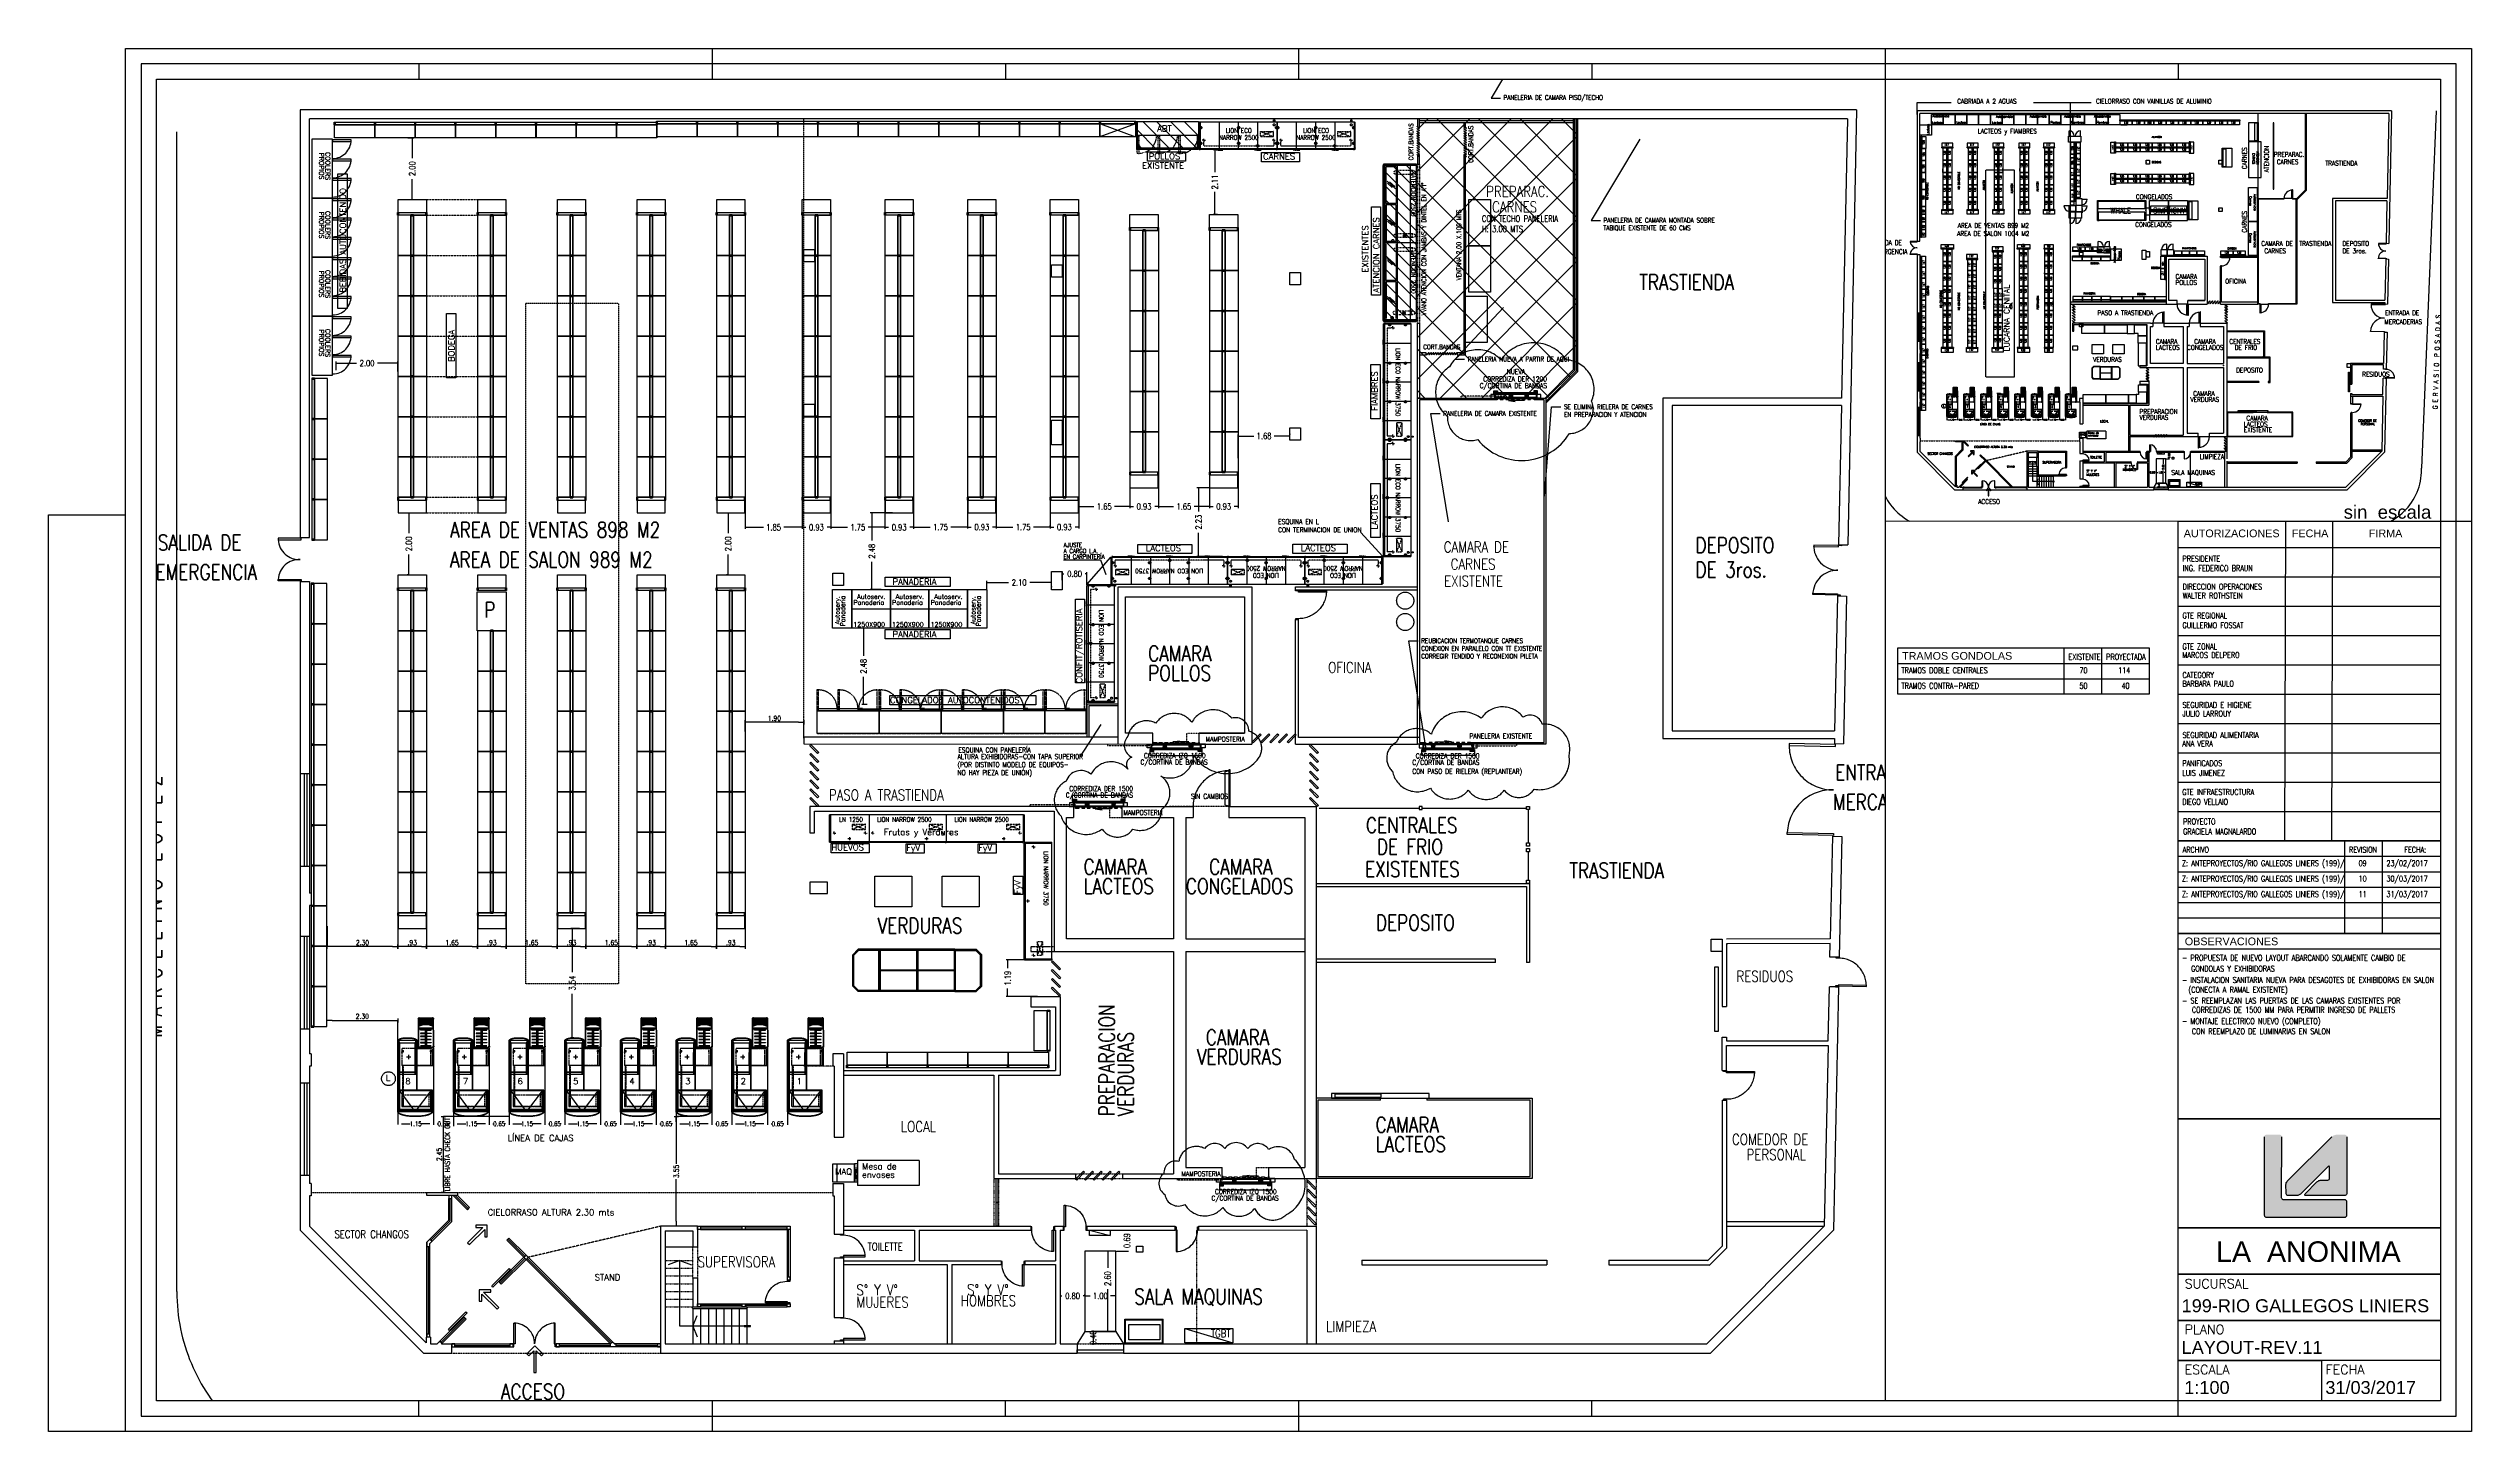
# Paper-space layout '1-100' of a CAD drawing. Header units: millimetres. Extents: x 1782 to 2567, y -1 to 447.
# The model-space entities are those that its viewports show. They can reach past a viewport. Long polylines and large blocks are cut down to what shows.
import ezdxf
from ezdxf import colors
from ezdxf.entities.mleader import LeaderData, LeaderLine
from ezdxf.enums import TextEntityAlignment as Align
from ezdxf.math import Vec2, Vec3

# ---------------------------------------------------------------- set-up
doc = ezdxf.new("R2010")
doc.units = ezdxf.units.MM
for name, pattern in [('CENTER', [50.8, 31.75, -6.35, 6.35, -6.35]), ('DASHED', [0.75, 0.5, -0.25]), ('HIDDEN', [9.525, 6.35, -3.175]), ('HIDDEN2', [0.1875, 0.125, -0.0625]), ('PLANO BASE ROCA II-2$0$HIDDEN', [0.375, 0.25, -0.125]), ('TRATTEGGIATA', [0.75, 0.5, -0.25]), ('TRATTEGGIATA2', [0.375, 0.25, -0.125])]:
    doc.linetypes.add(name, pattern=pattern)
for name, color, linetype in [('0_CAMARAS', 4, 'Continuous'), ('0_CARPINTERIA', 2, 'Continuous'), ('0_HOJA-CARATULA', 7, 'Continuous'), ('0_MUROS', 7, 'Continuous'), ('A-CAMARA', 160, 'Continuous'), ('A-CARPINTERIA CÁMARA', 1, 'Continuous'), ('A-CARPINTERIA METALICA', 20, 'Continuous'), ('A-REJILLAS', 252, 'Continuous'), ('C_COTAS-EQUIPAMIENTO', 1, 'Continuous'), ('CARPINTERIA', 4, 'Continuous'), ('COSTAN-EXH-COTAS', 8, 'Continuous'), ('COSTAN-EXH-Desagues', 1, 'Continuous'), ('D-DEF CAUCHO PUERTAS CAM', 30, 'Continuous'), ('DESAGUE', 4, 'TRATTEGGIATA'), ('DESAGUE MAQUINA', 3, 'Continuous'), ('DESAGUE PISO', 7, 'TRATTEGGIATA'), ('E_CHECK-OUTS', 1, 'Continuous'), ('E_EQUIPAMIENTO', 1, 'Continuous'), ('E_EXHIBIDORAS', 1, 'Continuous'), ('E_GONDOLAS', 1, 'Continuous'), ('ENTRADA DE FRIO', 2, 'Continuous'), ('GABINETE', 1, 'Continuous'), ('LATERALES', 3, 'Continuous'), ('PATAS', 6, 'Continuous'), ('QUADRO_ELETTRICO', 8, 'Continuous'), ('Rapi-Estant-Check-Out 255', 1, 'Continuous'), ('T_TEXTOS', 3, 'Continuous'), ('T_TEXTOS-EQUIPAMIENTO', 5, 'Continuous'), ('TESTI20', 3, 'Continuous'), ('VP', 10, 'Continuous'), ('zA-ROTULO', 7, 'Continuous'), ('ZZE_EXHIBIDORAS', 7, 'Continuous')]:
    doc.layers.add(name, color=color, linetype=linetype)
doc.styles.add('ARIAL', font='arial.ttf', dxfattribs={"height": 0.2})
doc.styles.add('COTAS', font='ROMANS.shx', dxfattribs={"width": 0.8})
doc.styles.add('INOXI', font='romans.shx', dxfattribs={"width": 0.7, "height": 0.15})
doc.styles.add('ROMANS', font='ROMANS.SHX', dxfattribs={"width": 0.8, "height": 0.2})
doc.styles.add('ROMANS20', font='romans.shx', dxfattribs={"width": 0.9, "height": 2})
doc.styles.get("Standard").update_dxf_attribs({"font": 'technic_.ttf', "width": 0.8, "height": 0.12})
doc.styles.add('TESTI15', font='romans.shx', dxfattribs={"width": 0.9, "height": 1.5})
doc.dimstyles.new('COTA100', dxfattribs={"dimtxt": 0.16, "dimasz": 0.17, "dimexe": 0, "dimexo": 0, "dimgap": 0.05, "dimtad": 1, "dimzin": 4, "dimdsep": 46, "dimtxsty": 'COTAS', "dimblk1": 'COTA', "dimblk2": 'COTA', "dimsah": 1, "dimcen": 0.3, "dimse1": 1, "dimse2": 1, "dimclrd": 1, "dimclre": 9, "dimclrt": 3, "dimadec": 0, "dimazin": 0, "dimtfac": 1.111111, "dimtix": 1, "dimtmove": 2, "dimatfit": 3, "dimldrblk": 'COTA', "dimfxl": 1, "dimtolj": 1, "dimtzin": 4, "dimarcsym": 0})
doc.dimstyles.new('INOXI', dxfattribs={"dimtxt": 0.15, "dimasz": 0.12, "dimexe": 0.03, "dimexo": 0.03, "dimgap": 0.02, "dimtad": 0, "dimzin": 0, "dimdsep": 46, "dimtxsty": 'INOXI', "dimcen": 0.09, "dimadec": 0, "dimazin": 0, "dimtfac": 1, "dimtofl": 0, "dimtmove": 2, "dimatfit": 3, "dimfxl": 0.03, "dimtolj": 1, "dimtzin": 0, "dimarcsym": 0})
doc.dimstyles.new('MIG-LATERAL-CHICO', dxfattribs={"dimtxt": 0.2, "dimasz": 0.06, "dimexe": 0.05, "dimexo": 0.02, "dimgap": 0.1, "dimtad": 0, "dimrnd": 0.005, "dimzin": 0, "dimdsep": 46, "dimtxsty": 'ROMANS', "dimblk1": 'ARCHTICK', "dimblk2": 'ARCHTICK', "dimsah": 1, "dimcen": 2.5, "dimclrd": 1, "dimclre": 8, "dimclrt": 3, "dimadec": 0, "dimazin": 0, "dimtfac": 1, "dimtix": 1, "dimtmove": 0, "dimatfit": 0, "dimldrblk": 'ARCHTICK', "dimfxl": 1, "dimtolj": 1, "dimtzin": 0, "dimarcsym": 0})

# ---------------------------------------------------------------- blocks, each defined once
blk = doc.blocks.new('P70d')
at = {"color": 9}
for points in [[(-0.03, 0.1), (-0.03, 0.8), (-0.07, 0.8), (-0.07, 0.1)], [(-0.76, 0), (-0.76, 0.1), (-0.73, 0.1), (-0.73, 0)], [(-0.03, 0), (-0.03, 0.1), (0, 0.1), (0, 0)]]:
    blk.add_lwpolyline(points, close=True, dxfattribs=at)
at = {"color": 8}
blk.add_arc((-0.03, 0.1), 0.7, 90, 180, dxfattribs=at)
blk = doc.blocks.new('P-140')
at = {"layer": 'CARPINTERIA', "color": 9}
for points in [[(0.03, 0), (0.03, 0.1), (0, 0.1), (0, 0)], [(0.03, 0.1), (0.03, 0.77), (0.07, 0.77), (0.07, 0.1)], [(1.37, 0.1), (1.37, 0.77), (1.33, 0.77), (1.33, 0.1)], [(1.37, 0), (1.37, 0.1), (1.4, 0.1), (1.4, 0)]]:
    blk.add_lwpolyline(points, close=True, dxfattribs=at)
at = {"layer": 'CARPINTERIA', "color": 8}
for centre, start, end in [((0.03, 0.1), 0, 90), ((1.37, 0.1), 90, 180)]:
    blk.add_arc(centre, 0.67, start, end, dxfattribs=at)
blk = doc.blocks.new('Flecha')
at = {"color": 4}
for p, q in [((0, 0.23), (-0.13, 0.1)), ((-0.13, 0.1), (-0.1, 0.07)), ((-0.1, 0.07), (-0.02, 0.15)), ((-0.02, 0.15), (-0.02, -0.2)), ((0.133, 0.093), (0, 0.23)), ((0.02, 0.15), (0.105, 0.065)), ((0.02, -0.2), (0.02, 0.15)), ((0.105, 0.065), (0.133, 0.093)), ((-0.02, -0.2), (0.02, -0.2))]:
    blk.add_line(p, q, dxfattribs=at)
blk = doc.blocks.new('COTA')
for p, q in [((-1, 0), (0, 0)), ((0, 0.4), (0, -0.4))]:
    blk.add_line(p, q)
at = {"const_width": 0.065}
blk.add_lwpolyline([(0.14, 0.14), (0.28, 0.28), (0, 0), (-0.14, -0.14), (-0.28, -0.28)], dxfattribs=at)
blk = doc.blocks.new('*D110')
at = {"layer": '0_MUROS', "color": 9, "lineweight": -2, "transparency": 16777216}
for p, q in [((147.27, 87.612), (145.155, 87.612)), ((145.115, 85.158), (145.155, 85.158))]:
    blk.add_line(p, q, dxfattribs=at)
at = {"layer": '0_MUROS', "color": 1, "lineweight": -2, "transparency": 16777216}
blk.add_line((145.155, 85.328), (145.155, 87.442), dxfattribs=at)
at = {"layer": 'Defpoints', "color": 0, "transparency": 16777216}
for p in [(145.155, 87.612), (147.27, 87.612), (145.115, 85.158)]:
    blk.add_point(p, dxfattribs=at)
at = {"layer": '0_MUROS', "color": 1, "lineweight": -2, "transparency": 16777216, "xscale": 0.17, "yscale": 0.17, "zscale": 0.17}
for p, rotation in [((145.155, 87.612), 90), ((145.155, 85.158), 270)]:
    blk.add_blockref('COTA', p, dxfattribs=dict(at, rotation=rotation))
at = {"layer": '0_MUROS', "color": 3, "transparency": 16777216, "insert": (145.155, 86.385), "char_height": 0.16, "attachment_point": 5, "rotation": 90, "style": 'COTAS'}
blk.add_mtext('\\A1;2.45\\PLIBRE HASTA CHECK OUT', dxfattribs=at)
blk = doc.blocks.new('*D111')
at = {"layer": '0_MUROS', "color": 9, "lineweight": -2, "transparency": 16777216}
for p, q in [((153.263, 87.612), (152.701, 87.612)), ((152.833, 84.058), (152.701, 84.058))]:
    blk.add_line(p, q, dxfattribs=at)
at = {"layer": '0_MUROS', "color": 1, "lineweight": -2, "transparency": 16777216}
for p, q in [((152.701, 87.442), (152.701, 86.08)), ((152.701, 84.228), (152.701, 85.59))]:
    blk.add_line(p, q, dxfattribs=at)
at = {"layer": 'Defpoints', "color": 0, "transparency": 16777216}
for p in [(153.263, 87.612), (152.701, 84.058), (152.833, 84.058)]:
    blk.add_point(p, dxfattribs=at)
at = {"layer": '0_MUROS', "color": 1, "lineweight": -2, "transparency": 16777216, "xscale": 0.17, "yscale": 0.17, "zscale": 0.17}
for p, rotation in [((152.701, 87.612), 90), ((152.701, 84.058), 270)]:
    blk.add_blockref('COTA', p, dxfattribs=dict(at, rotation=rotation))
at = {"layer": '0_MUROS', "color": 3, "transparency": 16777216, "insert": (152.701, 85.835), "char_height": 0.16, "attachment_point": 5, "rotation": 90, "style": 'COTAS'}
blk.add_mtext('\\A1;3.55', dxfattribs=at)
blk = doc.blocks.new('*D112')
at = {"layer": 'C_COTAS-EQUIPAMIENTO', "color": 0, "lineweight": -2, "transparency": 16777216}
for p, q in [((155.659, 89.269), (155.659, 87.351)), ((154.505, 87.744), (154.505, 87.351)), ((154.625, 87.381), (154.909, 87.381)), ((155.539, 87.381), (155.254, 87.381))]:
    blk.add_line(p, q, dxfattribs=at)
at = {"layer": 'C_COTAS-EQUIPAMIENTO', "color": 0, "transparency": 16777216}
for points in [[(154.625, 87.401), (154.625, 87.361), (154.505, 87.381)], [(155.539, 87.401), (155.539, 87.361), (155.659, 87.381)]]:
    blk.add_solid(points, dxfattribs=at)
at = {"layer": 'Defpoints', "color": 0, "transparency": 16777216}
for p in [(155.659, 89.299), (154.505, 87.774), (155.659, 87.381)]:
    blk.add_point(p, dxfattribs=at)
at = {"layer": 'C_COTAS-EQUIPAMIENTO', "color": 0, "transparency": 16777216, "insert": (155.082, 87.381), "char_height": 0.15, "attachment_point": 5, "style": 'INOXI'}
blk.add_mtext('\\A1;1.15', dxfattribs=at)
blk = doc.blocks.new('A$C625D75F2')
at = {"layer": 'E_CHECK-OUTS'}
for p, q in [((0.016, 0.911), (0, 0.911)), ((0.005, 0.911), (0.005, 0.55)), ((0.016, 0.911), (0.016, 0.676)), ((0.026, 0.901), (0.026, 0.681)), ((0.034, 0.898), (0.034, 0.684)), ((0.062, 0.886), (0.034, 0.886)), ((0.062, 0.878), (0.034, 0.878)), ((0.062, 0.846), (0.034, 0.846)), ((0.062, 0.838), (0.034, 0.838)), ((0.062, 0.806), (0.034, 0.806)), ((0.062, 0.798), (0.034, 0.798)), ((0.041, 0.936), (0.041, 0.952)), ((0.471, 0.947), (0.041, 0.947)), ((0.471, 0.936), (0.041, 0.936)), ((0.461, 0.926), (0.051, 0.926)), ((0.458, 0.918), (0.054, 0.918)), ((0.062, 0.918), (0.062, 0.694)), ((0.07, 0.918), (0.07, 0.697)), ((0.1, 0.886), (0.07, 0.886)), ((0.1, 0.878), (0.07, 0.878)), ((0.1, 0.846), (0.07, 0.846)), ((0.1, 0.838), (0.07, 0.838)), ((0.1, 0.806), (0.07, 0.806)), ((0.1, 0.798), (0.07, 0.798)), ((0.1, 0.918), (0.1, 0.706)), ((0.108, 0.918), (0.108, 0.708)), ((0.138, 0.886), (0.108, 0.886)), ((0.138, 0.878), (0.108, 0.878)), ((0.138, 0.846), (0.108, 0.846)), ((0.138, 0.838), (0.108, 0.838)), ((0.138, 0.806), (0.108, 0.806)), ((0.138, 0.798), (0.108, 0.798)), ((0.138, 0.918), (0.138, 0.715)), ((0.146, 0.918), (0.146, 0.716)), ((0.176, 0.886), (0.146, 0.886)), ((0.176, 0.878), (0.146, 0.878)), ((0.176, 0.846), (0.146, 0.846)), ((0.176, 0.838), (0.146, 0.838)), ((0.176, 0.806), (0.146, 0.806)), ((0.176, 0.798), (0.146, 0.798)), ((0.176, 0.918), (0.176, 0.721)), ((0.184, 0.918), (0.184, 0.722)), ((0.214, 0.886), (0.184, 0.886)), ((0.214, 0.878), (0.184, 0.878)), ((0.214, 0.846), (0.184, 0.846)), ((0.214, 0.838), (0.184, 0.838)), ((0.214, 0.806), (0.184, 0.806)), ((0.214, 0.798), (0.184, 0.798)), ((0.214, 0.918), (0.214, 0.725)), ((0.222, 0.918), (0.222, 0.726)), ((0.252, 0.886), (0.222, 0.886)), ((0.252, 0.878), (0.222, 0.878)), ((0.252, 0.846), (0.222, 0.846)), ((0.252, 0.838), (0.222, 0.838)), ((0.252, 0.806), (0.222, 0.806)), ((0.252, 0.798), (0.222, 0.798)), ((0.252, 0.918), (0.252, 0.726)), ((0.26, 0.918), (0.26, 0.726)), ((0.29, 0.886), (0.26, 0.886)), ((0.29, 0.878), (0.26, 0.878)), ((0.29, 0.846), (0.26, 0.846)), ((0.29, 0.838), (0.26, 0.838)), ((0.29, 0.806), (0.26, 0.806)), ((0.29, 0.798), (0.26, 0.798)), ((0.29, 0.918), (0.29, 0.726)), ((0.298, 0.918), (0.298, 0.725)), ((0.328, 0.886), (0.298, 0.886)), ((0.328, 0.878), (0.298, 0.878)), ((0.328, 0.846), (0.298, 0.846)), ((0.328, 0.838), (0.298, 0.838)), ((0.328, 0.806), (0.298, 0.806)), ((0.328, 0.798), (0.298, 0.798)), ((0.328, 0.918), (0.328, 0.722)), ((0.336, 0.918), (0.336, 0.721)), ((0.366, 0.886), (0.336, 0.886)), ((0.366, 0.878), (0.336, 0.878)), ((0.366, 0.846), (0.336, 0.846)), ((0.366, 0.838), (0.336, 0.838)), ((0.366, 0.806), (0.336, 0.806)), ((0.366, 0.798), (0.336, 0.798)), ((0.366, 0.918), (0.366, 0.716)), ((0.374, 0.918), (0.374, 0.715)), ((0.404, 0.886), (0.374, 0.886)), ((0.404, 0.878), (0.374, 0.878)), ((0.404, 0.846), (0.374, 0.846)), ((0.404, 0.838), (0.374, 0.838)), ((0.404, 0.806), (0.374, 0.806)), ((0.404, 0.798), (0.374, 0.798)), ((0.404, 0.918), (0.404, 0.708)), ((0.412, 0.918), (0.412, 0.706)), ((0.442, 0.886), (0.412, 0.886)), ((0.442, 0.878), (0.412, 0.878)), ((0.442, 0.846), (0.412, 0.846)), ((0.442, 0.838), (0.412, 0.838)), ((0.442, 0.806), (0.412, 0.806)), ((0.442, 0.798), (0.412, 0.798)), ((0.442, 0.918), (0.442, 0.697)), ((0.45, 0.918), (0.45, 0.694)), ((0.45, 0.918), (0.45, 0.694)), ((0.45, 0.918), (0.45, 0.694)), ((0.478, 0.886), (0.45, 0.886)), ((0.478, 0.878), (0.45, 0.878)), ((0.478, 0.846), (0.45, 0.846)), ((0.478, 0.838), (0.45, 0.838)), ((0.478, 0.806), (0.45, 0.806)), ((0.478, 0.798), (0.45, 0.798)), ((0.471, 0.936), (0.471, 0.952)), ((0.478, 0.684), (0.478, 0.898)), ((0.486, 0.681), (0.486, 0.901)), ((0.496, 0.676), (0.496, 0.911)), ((0.496, 0.911), (0.512, 0.911)), ((0.507, 0.55), (0.507, 0.911)), ((0.005, 0.55), (0.005, 0.03)), ((0.016, 0.6), (0.015, 0.03)), ((0.016, 0.676), (0.016, 0.6)), ((0.016, 0.62), (0.496, 0.62)), ((0.496, 0.62), (0.016, 0.62)), ((0.016, 0.6), (0.496, 0.6)), ((0.016, 0.6), (0.496, 0.6)), ((0.016, 0), (0.496, 0)), ((0.016, 0), (0.496, 0)), ((0.016, 0), (0.496, 0)), ((0.016, 0), (0.496, 0)), ((0.062, 0.765), (0.034, 0.765)), ((0.062, 0.757), (0.034, 0.757)), ((0.062, 0.725), (0.034, 0.725)), ((0.062, 0.717), (0.034, 0.717)), ((0.036, 0.685), (0.034, 0.685)), ((0.1, 0.765), (0.07, 0.765)), ((0.1, 0.757), (0.07, 0.757)), ((0.1, 0.725), (0.07, 0.725)), ((0.1, 0.717), (0.07, 0.717)), ((0.138, 0.765), (0.108, 0.765)), ((0.138, 0.757), (0.108, 0.757)), ((0.138, 0.725), (0.108, 0.725)), ((0.138, 0.717), (0.108, 0.717)), ((0.176, 0.765), (0.146, 0.765)), ((0.176, 0.757), (0.146, 0.757)), ((0.176, 0.725), (0.146, 0.725)), ((0.214, 0.765), (0.184, 0.765)), ((0.214, 0.757), (0.184, 0.757)), ((0.214, 0.725), (0.184, 0.725)), ((0.252, 0.765), (0.222, 0.765)), ((0.252, 0.757), (0.222, 0.757)), ((0.252, 0.725), (0.222, 0.725)), ((0.29, 0.765), (0.26, 0.765)), ((0.29, 0.757), (0.26, 0.757)), ((0.29, 0.725), (0.26, 0.725)), ((0.328, 0.765), (0.298, 0.765)), ((0.328, 0.757), (0.298, 0.757)), ((0.328, 0.725), (0.298, 0.725)), ((0.366, 0.765), (0.336, 0.765)), ((0.366, 0.757), (0.336, 0.757)), ((0.366, 0.725), (0.336, 0.725)), ((0.366, 0.717), (0.362, 0.717)), ((0.404, 0.765), (0.374, 0.765)), ((0.404, 0.757), (0.374, 0.757)), ((0.404, 0.725), (0.374, 0.725)), ((0.404, 0.717), (0.374, 0.717)), ((0.442, 0.765), (0.412, 0.765)), ((0.442, 0.757), (0.412, 0.757)), ((0.442, 0.725), (0.412, 0.725)), ((0.442, 0.717), (0.412, 0.717)), ((0.478, 0.765), (0.45, 0.765)), ((0.478, 0.757), (0.45, 0.757)), ((0.478, 0.725), (0.45, 0.725)), ((0.478, 0.717), (0.45, 0.717)), ((0.478, 0.685), (0.476, 0.685)), ((0.496, 0.6), (0.496, 0.676)), ((0.496, 0.6), (0.496, 0)), ((0.507, 0.55), (0.507, 0.03))]:
    blk.add_line(p, q, dxfattribs=at)
at = {"layer": 'E_CHECK-OUTS', "linetype": 'Continuous'}
blk.add_line((0.35, 0), (0.016, 0), dxfattribs=at)
at = {"layer": 'E_CHECK-OUTS'}
for points in [[(0, 0), (0.016, 0), (0.016, 0.03), (0, 0.03)], [(0.23, 0.562), (0.23, 0.556), (0.08, 0.556), (0.08, 0.562)], [(0.23, 0.45), (0.23, 0.456), (0.08, 0.456), (0.08, 0.45)], [(0.23, 0.35), (0.23, 0.356), (0.08, 0.356), (0.08, 0.35)], [(0.23, 0.256), (0.23, 0.25), (0.08, 0.25), (0.08, 0.256)], [(0.23, 0.144), (0.23, 0.15), (0.08, 0.15), (0.08, 0.144)], [(0.23, 0.044), (0.23, 0.05), (0.08, 0.05), (0.08, 0.044)], [(0.23, 0.044), (0.23, 0.05), (0.08, 0.05), (0.08, 0.044)], [(0.282, 0), (0.282, 0.6), (0.23, 0.6), (0.23, 0)], [(0.282, 0.562), (0.282, 0.556), (0.432, 0.556), (0.432, 0.562)], [(0.282, 0.45), (0.282, 0.456), (0.432, 0.456), (0.432, 0.45)], [(0.282, 0.35), (0.282, 0.356), (0.432, 0.356), (0.432, 0.35)], [(0.282, 0.256), (0.282, 0.25), (0.432, 0.25), (0.432, 0.256)], [(0.282, 0.144), (0.282, 0.15), (0.432, 0.15), (0.432, 0.144)], [(0.282, 0.044), (0.282, 0.05), (0.432, 0.05), (0.432, 0.044)], [(0.282, 0.044), (0.282, 0.05), (0.432, 0.05), (0.432, 0.044)], [(0.512, 0), (0.496, 0), (0.496, 0.03), (0.512, 0.03)]]:
    blk.add_lwpolyline(points, close=True, dxfattribs=at)
for centre, radius, start, end in [((0.041, 0.911), 0.041, 90, 180), ((0.041, 0.911), 0.025, 90, 180), ((0.051, 0.901), 0.025, 90, 180), ((0.054, 0.898), 0.02, 90, 180), ((0.458, 0.898), 0.02, 0, 90), ((0.461, 0.901), 0.025, 0, 90), ((0.471, 0.911), 0.041, 0, 90), ((0.471, 0.911), 0.025, 0, 90), ((0.256, 0.125), 0.601, 66.46342, 113.53658)]:
    blk.add_arc(centre, radius, start, end, dxfattribs=at)
blk = doc.blocks.new('A$C25AB024C')
at = {"layer": 'Rapi-Estant-Check-Out 255', "color": 1}
for p, q in [((-0.562, 0.162), (-0.562, 2.462)), ((-0.55, 0.162), (-0.55, 2.462)), ((-0.532, 2.462), (-0.55, 2.462)), ((-0.532, 0.162), (-0.532, 2.462)), ((0.032, 2.462), (-0.532, 2.462)), ((-0.502, 2.382), (-0.532, 2.462)), ((-0.502, 0.162), (-0.502, 2.382)), ((0.002, 2.382), (-0.502, 2.382)), ((0.002, 2.382), (0.032, 2.462)), ((0.002, 1.362), (0.002, 2.382)), ((0.032, 1.362), (0.032, 2.462)), ((0.032, 2.462), (0.05, 2.462)), ((0.05, 0.862), (0.05, 2.462)), ((0.062, 0.862), (0.062, 2.462)), ((0.562, 0.862), (-0.55, 0.862)), ((0.002, 1.442), (-0.502, 1.442)), ((0.002, 1.432), (-0.502, 1.432)), ((0.032, 1.362), (-0.502, 1.362)), ((0.502, 0.83), (-0.502, 0.83)), ((0, 0.162), (-0.502, 0.83)), ((0.502, 0.83), (0, 0.162)), ((0.047, 1.362), (0.065, 1.362)), ((0.502, 0.162), (0.502, 0.862)), ((0.532, 0.162), (0.532, 0.862)), ((0.55, 0.162), (0.55, 0.862)), ((0.562, 0.162), (0.562, 0.862)), ((-0.55, 0.162), (0.55, 0.162)), ((-0.502, 0.237), (0.502, 0.237)), ((-0.502, 0.206), (0.502, 0.206)), ((-0.502, 0.183), (0.502, 0.183)), ((-0.502, 0.168), (0.502, 0.168))]:
    blk.add_line(p, q, dxfattribs=at)
at = {"layer": 'Rapi-Estant-Check-Out 255', "color": 8, "linetype": 'DASHED', "ltscale": 5}
for p, q in [((-0.437, 2.162), (-0.437, 2.147)), ((-0.437, 2.147), (-0.378, 2.147)), ((-0.437, 2.082), (-0.437, 2.097)), ((-0.437, 2.097), (-0.378, 2.097)), ((-0.378, 2.097), (-0.378, 2.147)), ((0, 1.682), (0, 2.073)), ((0, 2.073), (0.032, 2.073)), ((0.498, 2.097), (0.498, 2.147)), ((0.557, 2.147), (0.498, 2.147)), ((0.557, 2.097), (0.498, 2.097)), ((0.557, 2.162), (0.557, 2.147)), ((0.557, 2.082), (0.557, 2.097))]:
    blk.add_line(p, q, dxfattribs=at)
at = {"layer": 'Rapi-Estant-Check-Out 255', "color": 8, "linetype": 'CENTER'}
for p, q in [((-0.282, 1.935), (-0.145, 1.935)), ((-0.214, 2.003), (-0.214, 1.866))]:
    blk.add_line(p, q, dxfattribs=at)
at = {"layer": 'Rapi-Estant-Check-Out 255', "color": 8, "linetype": 'DASHED', "ltscale": 5}
for points in [[(0.557, 1.682), (0.557, 2.182, 0.414214), (0.532, 2.207), (-0.412, 2.207, 0.414214), (-0.437, 2.182), (-0.437, 1.682, 0.414214), (-0.412, 1.657), (-0.377, 1.657), (-0.377, 1.682)], [(-0.377, 0.678), (-0.377, 0.703), (-0.412, 0.703, 0.414214), (-0.437, 0.678), (-0.437, 0.348, 0.414214), (-0.412, 0.323), (0.48, 0.323, 0.414214), (0.505, 0.348), (0.505, 0.678, 0.414214), (0.48, 0.703), (0.445, 0.703), (0.445, 0.678)]]:
    blk.add_lwpolyline(points, format="xyb", dxfattribs=at)
for points in [[(-0.377, 0.703), (-0.377, 1.657), (-0.412, 1.657), (-0.412, 0.703)], [(-0.374, 1.657), (-0.374, 1.67), (-0.001, 1.67), (-0.001, 1.657)], [(0.497, 1.657), (0.032, 1.657), (0.032, 2.205), (0.497, 2.205)], [(-0.377, 0.326), (-0.377, 0.703), (0.443, 0.703), (0.443, 0.326)]]:
    blk.add_lwpolyline(points, close=True, dxfattribs=at)
for points in [[(0, 1.682), (0, 1.657), (0.032, 1.657), (0.032, 2.182), (0, 2.182), (0, 2.157)], [(0.497, 1.682), (0.497, 1.657), (0.532, 1.657)]]:
    blk.add_lwpolyline(points, dxfattribs=at)
at = {"layer": 'Rapi-Estant-Check-Out 255', "color": 1}
blk.add_lwpolyline([(0.552, 1.647), (0.062, 1.647), (0.062, 2.247), (0.552, 2.247, -0.414214), (0.592, 2.207), (0.592, 1.687, -0.414214)], format="xyb", close=True, dxfattribs=at)
at = {"layer": 'Rapi-Estant-Check-Out 255', "color": 8, "linetype": 'DASHED', "ltscale": 5}
blk.add_circle((-0.001, 1.654), 0.0035, dxfattribs=at)
blk.add_arc((0.534, 1.68), 0.0235, 266.14683, 3.85317, dxfattribs=at)
at = {"layer": 'Rapi-Estant-Check-Out 255', "color": 1, "extrusion": (0, 0, -1)}
for centre, major_axis, ratio in [((-0.25, 2.462), (0.3, 0), 0.276667), ((0, 0.162), (-0.55, 0), 0.272727)]:
    blk.add_ellipse(centre, major_axis=major_axis, ratio=ratio, start_param=3.141593, end_param=6.283185, dxfattribs=at)
at = {"layer": 'Rapi-Estant-Check-Out 255', "color": 1}
for points, knots in [([(-0.562, 2.462), (-0.562, 2.465), (-0.562, 2.467), (-0.561, 2.472), (-0.56, 2.475), (-0.558, 2.48), (-0.556, 2.482), (-0.553, 2.486), (-0.552, 2.488), (-0.548, 2.493), (-0.546, 2.495), (-0.54, 2.5), (-0.536, 2.503), (-0.527, 2.508), (-0.522, 2.511), (-0.511, 2.516), (-0.505, 2.519), (-0.492, 2.524), (-0.486, 2.526), (-0.468, 2.532), (-0.456, 2.535), (-0.431, 2.541), (-0.417, 2.543), (-0.389, 2.548), (-0.374, 2.55), (-0.344, 2.553), (-0.329, 2.554), (-0.297, 2.556), (-0.281, 2.557), (-0.242, 2.557), (-0.22, 2.557), (-0.176, 2.555), (-0.155, 2.553), (-0.117, 2.549), (-0.101, 2.546), (-0.07, 2.541), (-0.056, 2.538), (-0.031, 2.531), (-0.02, 2.528), (-0.001, 2.521), (0.008, 2.518), (0.022, 2.511), (0.028, 2.508), (0.037, 2.501), (0.042, 2.498), (0.048, 2.492), (0.051, 2.489), (0.055, 2.484), (0.057, 2.481), (0.059, 2.476), (0.06, 2.474), (0.061, 2.469), (0.062, 2.466), (0.062, 2.463), (0.062, 2.463), (0.062, 2.462)], [0, 0, 0, 0, 0.062074, 0.062074, 0.124147, 0.124147, 0.186221, 0.186221, 0.248295, 0.248295, 0.310369, 0.310369, 0.413242, 0.413242, 0.516116, 0.516116, 0.618989, 0.618989, 0.721863, 0.721863, 0.882096, 0.882096, 1.042328, 1.042328, 1.202561, 1.202561, 1.362794, 1.362794, 1.523026, 1.523026, 1.742277, 1.742277, 1.961528, 1.961528, 2.141779, 2.141779, 2.32203, 2.32203, 2.473499, 2.473499, 2.624968, 2.624968, 2.73885, 2.73885, 2.852732, 2.852732, 2.930777, 2.930777, 3.008822, 3.008822, 3.068733, 3.068733, 3.128645, 3.128645, 3.141593, 3.141593, 3.141593, 3.141593]), ([(0.562, 0.162), (0.562, 0.158), (0.562, 0.154), (0.56, 0.146), (0.559, 0.143), (0.555, 0.135), (0.553, 0.132), (0.548, 0.125), (0.546, 0.121), (0.54, 0.114), (0.536, 0.111), (0.526, 0.103), (0.519, 0.097), (0.504, 0.087), (0.495, 0.083), (0.476, 0.073), (0.465, 0.069), (0.443, 0.06), (0.431, 0.056), (0.406, 0.048), (0.393, 0.044), (0.359, 0.036), (0.337, 0.031), (0.292, 0.023), (0.269, 0.019), (0.219, 0.012), (0.194, 0.009), (0.142, 0.005), (0.115, 0.003), (0.061, 0.001), (0.034, 0), (-0.021, 0), (-0.048, 0), (-0.102, 0.002), (-0.129, 0.004), (-0.181, 0.008), (-0.207, 0.011), (-0.257, 0.017), (-0.281, 0.021), (-0.327, 0.029), (-0.349, 0.033), (-0.39, 0.043), (-0.409, 0.049), (-0.444, 0.06), (-0.46, 0.067), (-0.486, 0.078), (-0.497, 0.084), (-0.516, 0.095), (-0.524, 0.101), (-0.536, 0.111), (-0.541, 0.115), (-0.549, 0.125), (-0.552, 0.129), (-0.557, 0.138), (-0.558, 0.142), (-0.561, 0.149), (-0.561, 0.153), (-0.562, 0.158), (-0.562, 0.16), (-0.562, 0.162)], [3.141593, 3.141593, 3.141593, 3.141593, 3.202448, 3.202448, 3.263303, 3.263303, 3.324159, 3.324159, 3.385014, 3.385014, 3.445869, 3.445869, 3.548594, 3.548594, 3.651319, 3.651319, 3.754044, 3.754044, 3.856769, 3.856769, 3.959494, 3.959494, 4.107655, 4.107655, 4.255815, 4.255815, 4.403976, 4.403976, 4.552137, 4.552137, 4.700298, 4.700298, 4.848458, 4.848458, 4.996619, 4.996619, 5.14478, 5.14478, 5.292941, 5.292941, 5.441102, 5.441102, 5.589262, 5.589262, 5.737423, 5.737423, 5.854094, 5.854094, 5.970764, 5.970764, 6.053471, 6.053471, 6.136178, 6.136178, 6.196137, 6.196137, 6.256095, 6.256095, 6.283185, 6.283185, 6.283185, 6.283185])]:
    blk.add_open_spline(points, degree=3, knots=knots, dxfattribs=at)
blk = doc.blocks.new('*D113')
at = {"layer": 'C_COTAS-EQUIPAMIENTO', "color": 0, "lineweight": -2, "transparency": 16777216}
for p, q in [((153.855, 89.384), (153.855, 87.349)), ((153.975, 87.379), (154, 87.379)), ((154.385, 87.379), (154.36, 87.379)), ((154.505, 87.744), (154.505, 87.349))]:
    blk.add_line(p, q, dxfattribs=at)
at = {"layer": 'C_COTAS-EQUIPAMIENTO', "color": 0, "transparency": 16777216}
for points in [[(153.975, 87.399), (153.975, 87.359), (153.855, 87.379)], [(154.385, 87.399), (154.385, 87.359), (154.505, 87.379)]]:
    blk.add_solid(points, dxfattribs=at)
at = {"layer": 'Defpoints', "color": 0, "transparency": 16777216}
for p in [(153.855, 89.414), (154.505, 87.774), (154.505, 87.379)]:
    blk.add_point(p, dxfattribs=at)
at = {"layer": 'C_COTAS-EQUIPAMIENTO', "color": 0, "transparency": 16777216, "insert": (154.18, 87.379), "char_height": 0.15, "attachment_point": 5, "style": 'INOXI'}
blk.add_mtext('\\A1;0.65', dxfattribs=at)
blk = doc.blocks.new('*D114')
at = {"layer": 'C_COTAS-EQUIPAMIENTO', "color": 0, "lineweight": -2, "transparency": 16777216}
for p, q in [((153.855, 89.269), (153.855, 87.351)), ((152.701, 87.744), (152.701, 87.351)), ((152.821, 87.381), (153.105, 87.381)), ((153.735, 87.381), (153.45, 87.381))]:
    blk.add_line(p, q, dxfattribs=at)
at = {"layer": 'C_COTAS-EQUIPAMIENTO', "color": 0, "transparency": 16777216}
for points in [[(152.821, 87.401), (152.821, 87.361), (152.701, 87.381)], [(153.735, 87.401), (153.735, 87.361), (153.855, 87.381)]]:
    blk.add_solid(points, dxfattribs=at)
at = {"layer": 'Defpoints', "color": 0, "transparency": 16777216}
for p in [(153.855, 89.299), (152.701, 87.774), (153.855, 87.381)]:
    blk.add_point(p, dxfattribs=at)
at = {"layer": 'C_COTAS-EQUIPAMIENTO', "color": 0, "transparency": 16777216, "insert": (153.278, 87.381), "char_height": 0.15, "attachment_point": 5, "style": 'INOXI'}
blk.add_mtext('\\A1;1.15', dxfattribs=at)
blk = doc.blocks.new('*D115')
at = {"layer": 'C_COTAS-EQUIPAMIENTO', "color": 0, "lineweight": -2, "transparency": 16777216}
for p, q in [((152.051, 89.384), (152.051, 87.349)), ((152.171, 87.379), (152.196, 87.379)), ((152.581, 87.379), (152.556, 87.379)), ((152.701, 87.744), (152.701, 87.349))]:
    blk.add_line(p, q, dxfattribs=at)
at = {"layer": 'C_COTAS-EQUIPAMIENTO', "color": 0, "transparency": 16777216}
for points in [[(152.171, 87.399), (152.171, 87.359), (152.051, 87.379)], [(152.581, 87.399), (152.581, 87.359), (152.701, 87.379)]]:
    blk.add_solid(points, dxfattribs=at)
at = {"layer": 'Defpoints', "color": 0, "transparency": 16777216}
for p in [(152.051, 89.414), (152.701, 87.774), (152.701, 87.379)]:
    blk.add_point(p, dxfattribs=at)
at = {"layer": 'C_COTAS-EQUIPAMIENTO', "color": 0, "transparency": 16777216, "insert": (152.376, 87.379), "char_height": 0.15, "attachment_point": 5, "style": 'INOXI'}
blk.add_mtext('\\A1;0.65', dxfattribs=at)
blk = doc.blocks.new('*D116')
at = {"layer": 'C_COTAS-EQUIPAMIENTO', "color": 0, "lineweight": -2, "transparency": 16777216}
for p, q in [((152.051, 89.269), (152.051, 87.351)), ((150.897, 87.744), (150.897, 87.351)), ((151.017, 87.381), (151.301, 87.381)), ((151.931, 87.381), (151.646, 87.381))]:
    blk.add_line(p, q, dxfattribs=at)
at = {"layer": 'C_COTAS-EQUIPAMIENTO', "color": 0, "transparency": 16777216}
for points in [[(151.017, 87.401), (151.017, 87.361), (150.897, 87.381)], [(151.931, 87.401), (151.931, 87.361), (152.051, 87.381)]]:
    blk.add_solid(points, dxfattribs=at)
at = {"layer": 'Defpoints', "color": 0, "transparency": 16777216}
for p in [(152.051, 89.299), (150.897, 87.774), (152.051, 87.381)]:
    blk.add_point(p, dxfattribs=at)
at = {"layer": 'C_COTAS-EQUIPAMIENTO', "color": 0, "transparency": 16777216, "insert": (151.474, 87.381), "char_height": 0.15, "attachment_point": 5, "style": 'INOXI'}
blk.add_mtext('\\A1;1.15', dxfattribs=at)
blk = doc.blocks.new('*D117')
at = {"layer": 'C_COTAS-EQUIPAMIENTO', "color": 0, "lineweight": -2, "transparency": 16777216}
for p, q in [((150.247, 89.384), (150.247, 87.349)), ((150.367, 87.379), (150.392, 87.379)), ((150.777, 87.379), (150.752, 87.379)), ((150.897, 87.744), (150.897, 87.349))]:
    blk.add_line(p, q, dxfattribs=at)
at = {"layer": 'C_COTAS-EQUIPAMIENTO', "color": 0, "transparency": 16777216}
for points in [[(150.367, 87.399), (150.367, 87.359), (150.247, 87.379)], [(150.777, 87.399), (150.777, 87.359), (150.897, 87.379)]]:
    blk.add_solid(points, dxfattribs=at)
at = {"layer": 'Defpoints', "color": 0, "transparency": 16777216}
for p in [(150.247, 89.414), (150.897, 87.774), (150.897, 87.379)]:
    blk.add_point(p, dxfattribs=at)
at = {"layer": 'C_COTAS-EQUIPAMIENTO', "color": 0, "transparency": 16777216, "insert": (150.572, 87.379), "char_height": 0.15, "attachment_point": 5, "style": 'INOXI'}
blk.add_mtext('\\A1;0.65', dxfattribs=at)
blk = doc.blocks.new('*D118')
at = {"layer": 'C_COTAS-EQUIPAMIENTO', "color": 0, "lineweight": -2, "transparency": 16777216}
for p, q in [((150.247, 89.269), (150.247, 87.351)), ((149.093, 87.744), (149.093, 87.351)), ((149.213, 87.381), (149.497, 87.381)), ((150.127, 87.381), (149.842, 87.381))]:
    blk.add_line(p, q, dxfattribs=at)
at = {"layer": 'C_COTAS-EQUIPAMIENTO', "color": 0, "transparency": 16777216}
for points in [[(149.213, 87.401), (149.213, 87.361), (149.093, 87.381)], [(150.127, 87.401), (150.127, 87.361), (150.247, 87.381)]]:
    blk.add_solid(points, dxfattribs=at)
at = {"layer": 'Defpoints', "color": 0, "transparency": 16777216}
for p in [(150.247, 89.299), (149.093, 87.774), (150.247, 87.381)]:
    blk.add_point(p, dxfattribs=at)
at = {"layer": 'C_COTAS-EQUIPAMIENTO', "color": 0, "transparency": 16777216, "insert": (149.67, 87.381), "char_height": 0.15, "attachment_point": 5, "style": 'INOXI'}
blk.add_mtext('\\A1;1.15', dxfattribs=at)
blk = doc.blocks.new('*D119')
at = {"layer": 'C_COTAS-EQUIPAMIENTO', "color": 0, "lineweight": -2, "transparency": 16777216}
for p, q in [((148.443, 89.384), (148.443, 87.349)), ((148.563, 87.379), (148.588, 87.379)), ((148.973, 87.379), (148.948, 87.379)), ((149.093, 87.744), (149.093, 87.349))]:
    blk.add_line(p, q, dxfattribs=at)
at = {"layer": 'C_COTAS-EQUIPAMIENTO', "color": 0, "transparency": 16777216}
for points in [[(148.563, 87.399), (148.563, 87.359), (148.443, 87.379)], [(148.973, 87.399), (148.973, 87.359), (149.093, 87.379)]]:
    blk.add_solid(points, dxfattribs=at)
at = {"layer": 'Defpoints', "color": 0, "transparency": 16777216}
for p in [(148.443, 89.414), (149.093, 87.774), (149.093, 87.379)]:
    blk.add_point(p, dxfattribs=at)
at = {"layer": 'C_COTAS-EQUIPAMIENTO', "color": 0, "transparency": 16777216, "insert": (148.768, 87.379), "char_height": 0.15, "attachment_point": 5, "style": 'INOXI'}
blk.add_mtext('\\A1;0.65', dxfattribs=at)
blk = doc.blocks.new('*D120')
at = {"layer": 'C_COTAS-EQUIPAMIENTO', "color": 0, "lineweight": -2, "transparency": 16777216}
for p, q in [((148.443, 89.269), (148.443, 87.351)), ((147.289, 87.744), (147.289, 87.351)), ((147.409, 87.381), (147.693, 87.381)), ((148.323, 87.381), (148.038, 87.381))]:
    blk.add_line(p, q, dxfattribs=at)
at = {"layer": 'C_COTAS-EQUIPAMIENTO', "color": 0, "transparency": 16777216}
for points in [[(147.409, 87.401), (147.409, 87.361), (147.289, 87.381)], [(148.323, 87.401), (148.323, 87.361), (148.443, 87.381)]]:
    blk.add_solid(points, dxfattribs=at)
at = {"layer": 'Defpoints', "color": 0, "transparency": 16777216}
for p in [(148.443, 89.299), (147.289, 87.774), (148.443, 87.381)]:
    blk.add_point(p, dxfattribs=at)
at = {"layer": 'C_COTAS-EQUIPAMIENTO', "color": 0, "transparency": 16777216, "insert": (147.866, 87.381), "char_height": 0.15, "attachment_point": 5, "style": 'INOXI'}
blk.add_mtext('\\A1;1.15', dxfattribs=at)
blk = doc.blocks.new('*D121')
at = {"layer": 'C_COTAS-EQUIPAMIENTO', "color": 0, "lineweight": -2, "transparency": 16777216}
for p, q in [((146.639, 89.384), (146.639, 87.349)), ((146.759, 87.379), (146.784, 87.379)), ((147.169, 87.379), (147.144, 87.379)), ((147.289, 87.744), (147.289, 87.349))]:
    blk.add_line(p, q, dxfattribs=at)
at = {"layer": 'C_COTAS-EQUIPAMIENTO', "color": 0, "transparency": 16777216}
for points in [[(146.759, 87.399), (146.759, 87.359), (146.639, 87.379)], [(147.169, 87.399), (147.169, 87.359), (147.289, 87.379)]]:
    blk.add_solid(points, dxfattribs=at)
at = {"layer": 'Defpoints', "color": 0, "transparency": 16777216}
for p in [(146.639, 89.414), (147.289, 87.774), (147.289, 87.379)]:
    blk.add_point(p, dxfattribs=at)
at = {"layer": 'C_COTAS-EQUIPAMIENTO', "color": 0, "transparency": 16777216, "insert": (146.964, 87.379), "char_height": 0.15, "attachment_point": 5, "style": 'INOXI'}
blk.add_mtext('\\A1;0.65', dxfattribs=at)
blk = doc.blocks.new('*D122')
at = {"layer": 'C_COTAS-EQUIPAMIENTO', "color": 0, "lineweight": -2, "transparency": 16777216}
for p, q in [((146.639, 89.269), (146.639, 87.351)), ((145.485, 87.744), (145.485, 87.351)), ((145.605, 87.381), (145.889, 87.381)), ((146.519, 87.381), (146.234, 87.381))]:
    blk.add_line(p, q, dxfattribs=at)
at = {"layer": 'C_COTAS-EQUIPAMIENTO', "color": 0, "transparency": 16777216}
for points in [[(145.605, 87.401), (145.605, 87.361), (145.485, 87.381)], [(146.519, 87.401), (146.519, 87.361), (146.639, 87.381)]]:
    blk.add_solid(points, dxfattribs=at)
at = {"layer": 'Defpoints', "color": 0, "transparency": 16777216}
for p in [(146.639, 89.299), (145.485, 87.774), (146.639, 87.381)]:
    blk.add_point(p, dxfattribs=at)
at = {"layer": 'C_COTAS-EQUIPAMIENTO', "color": 0, "transparency": 16777216, "insert": (146.062, 87.381), "char_height": 0.15, "attachment_point": 5, "style": 'INOXI'}
blk.add_mtext('\\A1;1.15', dxfattribs=at)
blk = doc.blocks.new('P90d')
at = {"color": 9}
for points in [[(-0.03, 0.1), (-0.03, 1), (-0.07, 1), (-0.07, 0.1)], [(-0.96, 0), (-0.96, 0.1), (-0.93, 0.1), (-0.93, 0)], [(0, 0), (0, 0.1), (-0.03, 0.1), (-0.03, 0)]]:
    blk.add_lwpolyline(points, close=True, dxfattribs=at)
at = {"color": 8}
blk.add_arc((-0.03, 0.1), 0.9, 90, 180, dxfattribs=at)
blk = doc.blocks.new('P-160')
at = {"color": 9}
for points in [[(0.03, 0.1), (0.03, 0.9), (0.07, 0.9), (0.07, 0.1)], [(1.63, 0.1), (1.63, 0.9), (1.59, 0.9), (1.59, 0.1)], [(0.03, 0), (0.03, 0.1), (0, 0.1), (0, 0)], [(1.63, 0), (1.63, 0.1), (1.66, 0.1), (1.66, 0)]]:
    blk.add_lwpolyline(points, close=True, dxfattribs=at)
at = {"color": 8}
for centre, start, end in [((0.03, 0.1), 0, 90), ((1.63, 0.1), 90, 180)]:
    blk.add_arc(centre, 0.8, start, end, dxfattribs=at)
blk = doc.blocks.new('*D130')
at = {"layer": 'C_COTAS-EQUIPAMIENTO', "color": 0, "lineweight": -2, "transparency": 16777216}
for p, q in [((155.659, 89.384), (155.659, 87.349)), ((155.779, 87.379), (155.804, 87.379)), ((156.189, 87.379), (156.164, 87.379)), ((156.309, 87.744), (156.309, 87.349))]:
    blk.add_line(p, q, dxfattribs=at)
at = {"layer": 'C_COTAS-EQUIPAMIENTO', "color": 0, "transparency": 16777216}
for points in [[(155.779, 87.399), (155.779, 87.359), (155.659, 87.379)], [(156.189, 87.399), (156.189, 87.359), (156.309, 87.379)]]:
    blk.add_solid(points, dxfattribs=at)
at = {"layer": 'Defpoints', "color": 0, "transparency": 16777216}
for p in [(155.659, 89.414), (156.309, 87.774), (156.309, 87.379)]:
    blk.add_point(p, dxfattribs=at)
at = {"layer": 'C_COTAS-EQUIPAMIENTO', "color": 0, "transparency": 16777216, "insert": (155.984, 87.379), "char_height": 0.15, "attachment_point": 5, "style": 'INOXI'}
blk.add_mtext('\\A1;0.65', dxfattribs=at)
blk = doc.blocks.new('*D131')
at = {"layer": 'C_COTAS-EQUIPAMIENTO', "color": 0, "lineweight": -2, "transparency": 16777216}
for p, q in [((144.835, 89.384), (144.835, 87.349)), ((144.955, 87.379), (144.98, 87.379)), ((145.365, 87.379), (145.34, 87.379)), ((145.485, 87.744), (145.485, 87.349))]:
    blk.add_line(p, q, dxfattribs=at)
at = {"layer": 'C_COTAS-EQUIPAMIENTO', "color": 0, "transparency": 16777216}
for points in [[(144.955, 87.399), (144.955, 87.359), (144.835, 87.379)], [(145.365, 87.399), (145.365, 87.359), (145.485, 87.379)]]:
    blk.add_solid(points, dxfattribs=at)
at = {"layer": 'Defpoints', "color": 0, "transparency": 16777216}
for p in [(144.835, 89.414), (145.485, 87.774), (145.485, 87.379)]:
    blk.add_point(p, dxfattribs=at)
at = {"layer": 'C_COTAS-EQUIPAMIENTO', "color": 0, "transparency": 16777216, "insert": (145.16, 87.379), "char_height": 0.15, "attachment_point": 5, "style": 'INOXI'}
blk.add_mtext('\\A1;0.65', dxfattribs=at)
blk = doc.blocks.new('*D132')
at = {"layer": 'C_COTAS-EQUIPAMIENTO', "color": 0, "lineweight": -2, "transparency": 16777216}
for p, q in [((144.835, 89.269), (144.835, 87.351)), ((143.681, 87.744), (143.681, 87.351)), ((143.801, 87.381), (144.085, 87.381)), ((144.715, 87.381), (144.43, 87.381))]:
    blk.add_line(p, q, dxfattribs=at)
at = {"layer": 'C_COTAS-EQUIPAMIENTO', "color": 0, "transparency": 16777216}
for points in [[(143.801, 87.401), (143.801, 87.361), (143.681, 87.381)], [(144.715, 87.401), (144.715, 87.361), (144.835, 87.381)]]:
    blk.add_solid(points, dxfattribs=at)
at = {"layer": 'Defpoints', "color": 0, "transparency": 16777216}
for p in [(144.835, 89.299), (143.681, 87.774), (144.835, 87.381)]:
    blk.add_point(p, dxfattribs=at)
at = {"layer": 'C_COTAS-EQUIPAMIENTO', "color": 0, "transparency": 16777216, "insert": (144.258, 87.381), "char_height": 0.15, "attachment_point": 5, "style": 'INOXI'}
blk.add_mtext('\\A1;1.15', dxfattribs=at)
blk = doc.blocks.new('*D133')
at = {"layer": '0_CAMARAS', "color": 8, "linetype": 'ByBlock', "lineweight": -2, "transparency": 16777216}
for p, q in [((165.14, 82.073), (165.14, 81.753)), ((165.94, 81.928), (165.94, 81.753))]:
    blk.add_line(p, q, dxfattribs=at)
at = {"layer": '0_CAMARAS', "color": 1, "linetype": 'ByBlock', "lineweight": -2, "transparency": 16777216}
for p, q in [((165.14, 81.803), (165.196, 81.803)), ((165.94, 81.803), (165.884, 81.803))]:
    blk.add_line(p, q, dxfattribs=at)
at = {"layer": 'Defpoints', "color": 0, "linetype": 'ByBlock', "transparency": 16777216}
for p in [(165.14, 82.093), (165.14, 81.803), (165.94, 81.948)]:
    blk.add_point(p, dxfattribs=at)
at = {"layer": '0_CAMARAS', "color": 3, "linetype": 'ByBlock', "transparency": 16777216, "insert": (165.54, 81.803), "char_height": 0.2, "attachment_point": 5, "style": 'ROMANS'}
blk.add_mtext('\\A1;0.80', dxfattribs=at)
blk = doc.blocks.new('_ArchTick')
at = {"color": 0, "linetype": 'ByBlock', "const_width": 0.15}
blk.add_lwpolyline([(-0.5, -0.5), (0.5, 0.5)], dxfattribs=at)
blk = doc.blocks.new('*D134')
at = {"layer": '0_CAMARAS', "color": 8, "linetype": 'ByBlock', "lineweight": -2, "transparency": 16777216}
for p, q in [((165.94, 81.823), (165.94, 81.853)), ((166.94, 81.823), (166.94, 81.853))]:
    blk.add_line(p, q, dxfattribs=at)
at = {"layer": '0_CAMARAS', "color": 1, "linetype": 'ByBlock', "lineweight": -2, "transparency": 16777216}
for p, q in [((165.94, 81.803), (166.108, 81.803)), ((166.94, 81.803), (166.773, 81.803))]:
    blk.add_line(p, q, dxfattribs=at)
at = {"layer": 'Defpoints', "color": 0, "linetype": 'ByBlock', "transparency": 16777216}
for p in [(165.94, 81.803), (166.94, 81.803), (166.94, 81.803)]:
    blk.add_point(p, dxfattribs=at)
at = {"layer": '0_CAMARAS', "color": 1, "linetype": 'ByBlock', "lineweight": -2, "transparency": 16777216, "xscale": 0.06, "yscale": 0.06, "zscale": 0.06, "rotation": 180}
blk.add_blockref('_ArchTick', (165.94, 81.803), dxfattribs=at)
at = {"layer": '0_CAMARAS', "color": 1, "linetype": 'ByBlock', "lineweight": -2, "transparency": 16777216, "xscale": 0.06, "yscale": 0.06, "zscale": 0.06}
blk.add_blockref('_ArchTick', (166.94, 81.803), dxfattribs=at)
at = {"layer": '0_CAMARAS', "color": 3, "linetype": 'ByBlock', "transparency": 16777216, "insert": (166.44, 81.803), "char_height": 0.2, "attachment_point": 5, "style": 'ROMANS'}
blk.add_mtext('\\A1;1.00', dxfattribs=at)
blk = doc.blocks.new('*D135')
at = {"layer": '0_CAMARAS', "color": 8, "linetype": 'ByBlock', "lineweight": -2, "transparency": 16777216}
for p, q in [((166.96, 83.938), (167.355, 83.938)), ((166.96, 83.248), (167.355, 83.248))]:
    blk.add_line(p, q, dxfattribs=at)
at = {"layer": '0_CAMARAS', "color": 1, "linetype": 'ByBlock', "lineweight": -2, "transparency": 16777216}
for p, q in [((167.305, 83.938), (167.305, 83.933)), ((167.305, 83.248), (167.305, 83.253))]:
    blk.add_line(p, q, dxfattribs=at)
at = {"layer": 'Defpoints', "color": 0, "linetype": 'ByBlock', "transparency": 16777216}
for p in [(166.94, 83.938), (166.94, 83.248), (167.305, 83.938)]:
    blk.add_point(p, dxfattribs=at)
at = {"layer": '0_CAMARAS', "color": 3, "linetype": 'ByBlock', "transparency": 16777216, "insert": (167.305, 83.593), "char_height": 0.2, "attachment_point": 5, "rotation": 90, "style": 'ROMANS'}
blk.add_mtext('\\A1;0.69', dxfattribs=at)
blk = doc.blocks.new('*D136')
at = {"layer": '0_CAMARAS', "color": 8, "linetype": 'ByBlock', "lineweight": -2, "transparency": 16777216}
for p, q in [((166.92, 83.248), (166.629, 83.248)), ((166.92, 80.648), (166.629, 80.648))]:
    blk.add_line(p, q, dxfattribs=at)
at = {"layer": '0_CAMARAS', "color": 1, "linetype": 'ByBlock', "lineweight": -2, "transparency": 16777216}
for p, q in [((166.679, 83.248), (166.679, 82.707)), ((166.679, 80.648), (166.679, 82.02))]:
    blk.add_line(p, q, dxfattribs=at)
at = {"layer": 'Defpoints', "color": 0, "linetype": 'ByBlock', "transparency": 16777216}
for p in [(166.94, 83.248), (166.679, 80.648), (166.94, 80.648)]:
    blk.add_point(p, dxfattribs=at)
at = {"layer": '0_CAMARAS', "color": 1, "linetype": 'ByBlock', "lineweight": -2, "transparency": 16777216, "xscale": 0.06, "yscale": 0.06, "zscale": 0.06}
for p, rotation in [((166.679, 83.248), 90), ((166.679, 80.648), 270)]:
    blk.add_blockref('_ArchTick', p, dxfattribs=dict(at, rotation=rotation))
at = {"layer": '0_CAMARAS', "color": 3, "linetype": 'ByBlock', "transparency": 16777216, "insert": (166.679, 82.363), "char_height": 0.2, "attachment_point": 5, "rotation": 90, "style": 'ROMANS'}
blk.add_mtext('\\A1;2.60', dxfattribs=at)
blk = doc.blocks.new('*D137')
at = {"layer": '0_CAMARAS', "color": 8, "linetype": 'ByBlock', "lineweight": -2, "transparency": 16777216}
for p, q in [((166.659, 80.648), (166.155, 80.648)), ((167.17, 80.248), (166.155, 80.248))]:
    blk.add_line(p, q, dxfattribs=at)
at = {"layer": '0_CAMARAS', "color": 1, "linetype": 'ByBlock', "lineweight": -2, "transparency": 16777216}
blk.add_line((166.205, 80.648), (166.205, 80.248), dxfattribs=at)
at = {"layer": 'Defpoints', "color": 0, "linetype": 'ByBlock', "transparency": 16777216}
for p in [(166.205, 80.248), (166.679, 80.648), (167.19, 80.248)]:
    blk.add_point(p, dxfattribs=at)
at = {"layer": '0_CAMARAS', "color": 3, "linetype": 'ByBlock', "transparency": 16777216, "insert": (166.205, 80.448), "char_height": 0.2, "attachment_point": 5, "rotation": 90, "style": 'ROMANS'}
blk.add_mtext('\\A1;0.40', dxfattribs=at)
blk = doc.blocks.new('TRAMO CENTRAL')
at = {"layer": 'E_GONDOLAS', "color": 3}
for points in [[(1353.729, 558.862), (1353.759, 558.862), (1353.759, 558.952), (1353.729, 558.952)], [(1353.729, 558.952), (1353.759, 558.952), (1353.759, 558.862), (1353.729, 558.862)], [(1353.759, 558.952), (1355.034, 558.952), (1355.034, 558.862), (1353.759, 558.862)], [(1355.034, 558.862), (1355.064, 558.862), (1355.064, 558.952), (1355.034, 558.952)], [(1355.034, 558.952), (1355.064, 558.952), (1355.064, 558.862), (1355.034, 558.862)]]:
    blk.add_lwpolyline(points, close=True, dxfattribs=at)
at = {"layer": 'E_GONDOLAS'}
for points in [[(1353.744, 558.952), (1355.049, 558.952), (1355.049, 559.372), (1353.744, 559.372)], [(1353.759, 558.862), (1355.034, 558.862), (1355.034, 558.952), (1353.759, 558.952)], [(1353.744, 558.862), (1355.049, 558.862), (1355.049, 558.442), (1353.744, 558.442)]]:
    blk.add_lwpolyline(points, close=True, dxfattribs=at)
blk = doc.blocks.new('PUNTERA')
at = {"layer": 'E_GONDOLAS'}
for p, q in [((1350.083, 558.73), (1349.168, 558.73)), ((1349.168, 558.73), (1349.168, 558.31)), ((1350.083, 558.31), (1350.083, 558.73))]:
    blk.add_line(p, q, dxfattribs=at)
at = {"layer": 'E_GONDOLAS', "color": 3}
for p, q in [((1350.068, 558.31), (1349.183, 558.31)), ((1349.183, 558.31), (1349.183, 558.22)), ((1349.183, 558.22), (1350.068, 558.22)), ((1350.068, 558.22), (1350.068, 558.31))]:
    blk.add_line(p, q, dxfattribs=at)
for points in [[(1349.153, 558.22), (1349.183, 558.22), (1349.183, 558.31), (1349.153, 558.31)], [(1350.068, 558.22), (1350.098, 558.22), (1350.098, 558.31), (1350.068, 558.31)]]:
    blk.add_lwpolyline(points, close=True, dxfattribs=at)
blk = doc.blocks.new('*D123')
at = {"layer": '0_CAMARAS', "color": 9, "lineweight": -2, "transparency": 16777216}
for p, q in [((146.263, 94.872), (146.263, 93.119)), ((147.193, 94.872), (147.193, 93.119))]:
    blk.add_line(p, q, dxfattribs=at)
at = {"layer": '0_CAMARAS', "color": 1, "lineweight": -2, "transparency": 16777216}
blk.add_line((147.023, 93.119), (146.433, 93.119), dxfattribs=at)
at = {"layer": 'Defpoints', "color": 0, "transparency": 16777216}
for p in [(146.263, 94.872), (147.193, 94.872), (146.263, 93.119)]:
    blk.add_point(p, dxfattribs=at)
at = {"layer": '0_CAMARAS', "color": 1, "lineweight": -2, "transparency": 16777216, "xscale": 0.17, "yscale": 0.17, "zscale": 0.17, "rotation": 180}
blk.add_blockref('COTA', (146.263, 93.119), dxfattribs=at)
at = {"layer": '0_CAMARAS', "color": 1, "lineweight": -2, "transparency": 16777216, "xscale": 0.17, "yscale": 0.17, "zscale": 0.17}
blk.add_blockref('COTA', (147.193, 93.119), dxfattribs=at)
at = {"layer": '0_CAMARAS', "color": 3, "transparency": 16777216, "insert": (146.728, 93.249), "char_height": 0.16, "attachment_point": 5, "style": 'COTAS'}
blk.add_mtext('\\A1;.93', dxfattribs=at)
blk = doc.blocks.new('*D124')
at = {"layer": '0_CAMARAS', "color": 9, "lineweight": -2, "transparency": 16777216}
for p, q in [((143.683, 94.872), (143.683, 93.119)), ((144.613, 94.872), (144.613, 93.119))]:
    blk.add_line(p, q, dxfattribs=at)
at = {"layer": '0_CAMARAS', "color": 1, "lineweight": -2, "transparency": 16777216}
blk.add_line((144.443, 93.119), (143.853, 93.119), dxfattribs=at)
at = {"layer": 'Defpoints', "color": 0, "transparency": 16777216}
for p in [(143.683, 94.872), (144.613, 94.872), (143.683, 93.119)]:
    blk.add_point(p, dxfattribs=at)
at = {"layer": '0_CAMARAS', "color": 1, "lineweight": -2, "transparency": 16777216, "xscale": 0.17, "yscale": 0.17, "zscale": 0.17, "rotation": 180}
blk.add_blockref('COTA', (143.683, 93.119), dxfattribs=at)
at = {"layer": '0_CAMARAS', "color": 1, "lineweight": -2, "transparency": 16777216, "xscale": 0.17, "yscale": 0.17, "zscale": 0.17}
blk.add_blockref('COTA', (144.613, 93.119), dxfattribs=at)
at = {"layer": '0_CAMARAS', "color": 3, "transparency": 16777216, "insert": (144.148, 93.249), "char_height": 0.16, "attachment_point": 5, "style": 'COTAS'}
blk.add_mtext('\\A1;.93', dxfattribs=at)
blk = doc.blocks.new('*D125')
at = {"layer": '0_CAMARAS', "color": 9, "lineweight": -2, "transparency": 16777216}
for p, q in [((144.613, 94.872), (144.613, 93.119)), ((146.263, 94.872), (146.263, 93.119))]:
    blk.add_line(p, q, dxfattribs=at)
at = {"layer": '0_CAMARAS', "color": 1, "lineweight": -2, "transparency": 16777216}
blk.add_line((146.093, 93.119), (144.783, 93.119), dxfattribs=at)
at = {"layer": 'Defpoints', "color": 0, "transparency": 16777216}
for p in [(144.613, 94.872), (146.263, 94.872), (144.613, 93.119)]:
    blk.add_point(p, dxfattribs=at)
at = {"layer": '0_CAMARAS', "color": 1, "lineweight": -2, "transparency": 16777216, "xscale": 0.17, "yscale": 0.17, "zscale": 0.17, "rotation": 180}
blk.add_blockref('COTA', (144.613, 93.119), dxfattribs=at)
at = {"layer": '0_CAMARAS', "color": 1, "lineweight": -2, "transparency": 16777216, "xscale": 0.17, "yscale": 0.17, "zscale": 0.17}
blk.add_blockref('COTA', (146.263, 93.119), dxfattribs=at)
at = {"layer": '0_CAMARAS', "color": 3, "transparency": 16777216, "insert": (145.438, 93.249), "char_height": 0.16, "attachment_point": 5, "style": 'COTAS'}
blk.add_mtext('\\A1;1.65', dxfattribs=at)
blk = doc.blocks.new('*D126')
at = {"layer": '0_MUROS', "color": 9, "lineweight": -2, "transparency": 16777216}
for p, q in [((141.378, 90.527), (141.378, 90.728)), ((143.681, 90.074), (143.681, 90.728))]:
    blk.add_line(p, q, dxfattribs=at)
at = {"layer": '0_MUROS', "color": 1, "lineweight": -2, "transparency": 16777216}
blk.add_line((141.548, 90.728), (143.511, 90.728), dxfattribs=at)
at = {"layer": 'Defpoints', "color": 0, "transparency": 16777216}
for p in [(141.378, 90.527), (143.681, 90.728), (143.681, 90.074)]:
    blk.add_point(p, dxfattribs=at)
at = {"layer": '0_MUROS', "color": 1, "lineweight": -2, "transparency": 16777216, "xscale": 0.17, "yscale": 0.17, "zscale": 0.17, "rotation": 180}
blk.add_blockref('COTA', (141.378, 90.728), dxfattribs=at)
at = {"layer": '0_MUROS', "color": 1, "lineweight": -2, "transparency": 16777216, "xscale": 0.17, "yscale": 0.17, "zscale": 0.17}
blk.add_blockref('COTA', (143.681, 90.728), dxfattribs=at)
at = {"layer": '0_MUROS', "color": 3, "transparency": 16777216, "insert": (142.529, 90.858), "char_height": 0.16, "attachment_point": 5, "style": 'COTAS'}
blk.add_mtext('\\A1;2.30', dxfattribs=at)
blk = doc.blocks.new('CONTRAPARED')
at = {"layer": 'E_GONDOLAS', "color": 3}
for points in [[(1346.875, 559.74), (1346.905, 559.74), (1346.905, 559.83), (1346.875, 559.83)], [(1346.905, 559.74), (1348.18, 559.74), (1348.18, 559.83), (1346.905, 559.83)], [(1348.18, 559.74), (1348.21, 559.74), (1348.21, 559.83), (1348.18, 559.83)]]:
    blk.add_lwpolyline(points, close=True, dxfattribs=at)
at = {"layer": 'E_GONDOLAS'}
blk.add_lwpolyline([(1346.89, 559.83), (1348.195, 559.83), (1348.195, 560.25), (1346.89, 560.25)], close=True, dxfattribs=at)
blk = doc.blocks.new('*D127')
at = {"layer": '0_CAMARAS', "color": 9, "lineweight": -2, "transparency": 16777216}
for p, q in [((143.683, 94.872), (143.683, 93.119)), ((141.386, 93.785), (141.386, 93.119))]:
    blk.add_line(p, q, dxfattribs=at)
at = {"layer": '0_CAMARAS', "color": 1, "lineweight": -2, "transparency": 16777216}
blk.add_line((143.513, 93.119), (141.556, 93.119), dxfattribs=at)
at = {"layer": 'Defpoints', "color": 0, "transparency": 16777216}
for p in [(143.683, 94.872), (141.386, 93.785), (141.386, 93.119)]:
    blk.add_point(p, dxfattribs=at)
at = {"layer": '0_CAMARAS', "color": 1, "lineweight": -2, "transparency": 16777216, "xscale": 0.17, "yscale": 0.17, "zscale": 0.17, "rotation": 180}
blk.add_blockref('COTA', (141.386, 93.119), dxfattribs=at)
at = {"layer": '0_CAMARAS', "color": 1, "lineweight": -2, "transparency": 16777216, "xscale": 0.17, "yscale": 0.17, "zscale": 0.17}
blk.add_blockref('COTA', (143.683, 93.119), dxfattribs=at)
at = {"layer": '0_CAMARAS', "color": 3, "transparency": 16777216, "insert": (142.535, 93.249), "char_height": 0.16, "attachment_point": 5, "style": 'COTAS'}
blk.add_mtext('\\A1;2.30', dxfattribs=at)
blk = doc.blocks.new('*D128')
at = {"layer": '0_CAMARAS', "color": 9, "lineweight": -2, "transparency": 16777216}
for p, q in [((154.933, 100.092), (154.933, 100.388)), ((156.832, 99.869), (156.832, 100.388))]:
    blk.add_line(p, q, dxfattribs=at)
at = {"layer": '0_CAMARAS', "color": 1, "lineweight": -2, "transparency": 16777216}
blk.add_line((156.662, 100.388), (155.103, 100.388), dxfattribs=at)
at = {"layer": 'Defpoints', "color": 0, "transparency": 16777216}
for p in [(154.933, 100.388), (154.933, 100.092), (156.832, 99.869)]:
    blk.add_point(p, dxfattribs=at)
at = {"layer": '0_CAMARAS', "color": 1, "lineweight": -2, "transparency": 16777216, "xscale": 0.17, "yscale": 0.17, "zscale": 0.17, "rotation": 180}
blk.add_blockref('COTA', (154.933, 100.388), dxfattribs=at)
at = {"layer": '0_CAMARAS', "color": 1, "lineweight": -2, "transparency": 16777216, "xscale": 0.17, "yscale": 0.17, "zscale": 0.17}
blk.add_blockref('COTA', (156.832, 100.388), dxfattribs=at)
at = {"layer": '0_CAMARAS', "color": 3, "transparency": 16777216, "insert": (155.882, 100.518), "char_height": 0.16, "attachment_point": 5, "style": 'COTAS'}
blk.add_mtext('\\A1;1.90', dxfattribs=at)
blk = doc.blocks.new('*D129')
at = {"color": 8, "linetype": 'ByBlock', "lineweight": -2, "transparency": 16777216}
for p, q in [((149.569, 93.709), (149.283, 93.709)), ((149.385, 90.169), (149.283, 90.169))]:
    blk.add_line(p, q, dxfattribs=at)
at = {"color": 1, "linetype": 'ByBlock', "lineweight": -2, "transparency": 16777216}
for p, q in [((149.333, 93.709), (149.333, 92.287)), ((149.333, 90.169), (149.333, 91.591))]:
    blk.add_line(p, q, dxfattribs=at)
at = {"layer": 'Defpoints', "color": 0, "linetype": 'ByBlock', "transparency": 16777216}
for p in [(149.589, 93.709), (149.333, 90.169), (149.405, 90.169)]:
    blk.add_point(p, dxfattribs=at)
at = {"color": 1, "linetype": 'ByBlock', "lineweight": -2, "transparency": 16777216, "xscale": 0.06, "yscale": 0.06, "zscale": 0.06}
for p, rotation in [((149.333, 93.709), 90), ((149.333, 90.169), 270)]:
    blk.add_blockref('_ArchTick', p, dxfattribs=dict(at, rotation=rotation))
at = {"color": 3, "linetype": 'ByBlock', "transparency": 16777216, "insert": (149.333, 91.939), "char_height": 0.2, "attachment_point": 5, "rotation": 90, "style": 'ROMANS'}
blk.add_mtext('\\A1;3.54', dxfattribs=at)
blk = doc.blocks.new('cabecera')
at = {"layer": 'E_EQUIPAMIENTO', "color": 2}
for p, q in [((-336.748, 118.474), (-336.055, 118.474)), ((-336.748, 118.474), (-336.748, 118.464)), ((-336.748, 118.464), (-336.059, 118.464)), ((-336.059, 118.464), (-335.888, 118.293)), ((-336.055, 118.474), (-335.878, 118.298)), ((-335.888, 117.285), (-335.888, 118.293)), ((-335.878, 117.281), (-335.878, 118.298)), ((-336.748, 117.114), (-336.059, 117.114)), ((-336.748, 117.114), (-336.748, 117.104)), ((-336.748, 117.104), (-336.055, 117.104)), ((-336.059, 117.114), (-335.888, 117.285)), ((-336.055, 117.104), (-335.878, 117.281))]:
    blk.add_line(p, q, dxfattribs=at)
at = {"layer": 'E_EQUIPAMIENTO'}
for p, q in [((-336.748, 117.714), (-336.748, 118.464)), ((-336.723, 118.439), (-336.069, 118.439)), ((-336.723, 117.139), (-336.723, 118.439)), ((-336.723, 118.439), (-336.069, 118.439)), ((-336.069, 118.439), (-335.913, 118.283)), ((-335.913, 117.295), (-335.913, 118.283)), ((-336.748, 117.114), (-336.748, 117.714)), ((-336.748, 117.104), (-336.174, 117.104)), ((-336.723, 117.139), (-336.069, 117.139)), ((-336.723, 117.139), (-336.069, 117.139)), ((-336.069, 117.139), (-335.913, 117.295))]:
    blk.add_line(p, q, dxfattribs=at)
blk = doc.blocks.new('Cabecera 1.35x0.80')
at = {"layer": 'E_EQUIPAMIENTO'}
blk.add_blockref('cabecera', (336.748, -117.104), dxfattribs=at)
blk = doc.blocks.new('central')
at = {"layer": 'E_EQUIPAMIENTO', "color": 2}
for p, q in [((-337.315, 118.763), (-336.095, 118.763)), ((-337.315, 118.763), (-337.315, 118.753)), ((-337.315, 118.753), (-336.095, 118.753)), ((-336.095, 118.763), (-336.095, 118.753)), ((-337.315, 117.403), (-336.095, 117.403)), ((-337.315, 117.403), (-337.315, 117.393)), ((-337.315, 117.393), (-336.095, 117.393)), ((-336.095, 117.403), (-336.095, 117.393))]:
    blk.add_line(p, q, dxfattribs=at)
at = {"layer": 'E_EQUIPAMIENTO'}
for p, q in [((-337.315, 118.753), (-337.315, 117.403)), ((-337.29, 118.728), (-336.12, 118.728)), ((-337.29, 118.728), (-337.29, 118.091)), ((-336.12, 118.728), (-336.12, 118.091)), ((-336.095, 118.753), (-336.095, 117.403)), ((-337.29, 118.091), (-336.12, 118.091)), ((-337.29, 118.066), (-337.29, 117.428)), ((-337.29, 118.066), (-336.12, 118.066)), ((-336.12, 118.066), (-336.12, 117.428)), ((-337.29, 117.428), (-336.12, 117.428))]:
    blk.add_line(p, q, dxfattribs=at)
blk = doc.blocks.new('Central 1.35x1.22')
at = {"layer": 'E_EQUIPAMIENTO'}
blk.add_blockref('central', (337.29, -118.066), dxfattribs=at)
blk = doc.blocks.new('COSTAN-REFERENCIA DE DESAGÜES')
at = {"layer": 'COSTAN-EXH-Desagues'}
blk.add_hatch(color=256, dxfattribs=at).paths.add_polyline_path([(40, 0, 1), (-40, 0, 1)])
blk.add_circle((0, 0), 40, dxfattribs=at)
blk = doc.blocks.new('LI_TL1_N_ECO 375')
at = {"layer": 'COSTAN-EXH-COTAS', "color": 1}
for p, q in [((625, -890), (625, 0)), ((1250, -855), (1250, 0)), ((1875, -890), (1875, 0)), ((2500, -855), (2500, 0)), ((3125, -890), (3125, 0)), ((3750, -855), (3750, 0))]:
    blk.add_line(p, q, dxfattribs=at)
at = {"layer": 'COSTAN-EXH-Desagues'}
for p, q in [((615, -905), (517, -905)), ((517, -905), (517, -907)), ((617, -907), (517, -907)), ((585, -907), (615, -907)), ((615, -890), (615, -905)), ((615, -890), (617, -890)), ((615, -907), (617, -907)), ((617, -907), (617, -890)), ((634, -907), (634, -890)), ((636, -890), (634, -890)), ((636, -907), (634, -907)), ((634, -907), (734, -907)), ((636, -890), (636, -905)), ((636, -905), (734, -905)), ((666, -907), (636, -907)), ((734, -905), (734, -907)), ((1865, -905), (1767, -905)), ((1767, -905), (1767, -907)), ((1867, -907), (1767, -907)), ((1835, -907), (1865, -907)), ((1865, -890), (1865, -905)), ((1865, -890), (1867, -890)), ((1865, -907), (1867, -907)), ((1867, -907), (1867, -890)), ((1884, -907), (1884, -890)), ((1886, -890), (1884, -890)), ((1886, -907), (1884, -907)), ((1884, -907), (1984, -907)), ((1886, -890), (1886, -905)), ((1886, -905), (1984, -905)), ((1916, -907), (1886, -907)), ((1984, -905), (1984, -907)), ((3115, -905), (3017, -905)), ((3017, -905), (3017, -907)), ((3117, -907), (3017, -907)), ((3085, -907), (3115, -907)), ((3115, -890), (3115, -905)), ((3115, -890), (3117, -890)), ((3115, -907), (3117, -907)), ((3117, -907), (3117, -890)), ((3134, -907), (3134, -890)), ((3136, -890), (3134, -890)), ((3136, -907), (3134, -907)), ((3134, -907), (3234, -907)), ((3136, -890), (3136, -905)), ((3136, -905), (3234, -905)), ((3166, -907), (3136, -907)), ((3234, -905), (3234, -907))]:
    blk.add_line(p, q, dxfattribs=at)
at = {"layer": 'DESAGUE'}
for p, q in [((122, -770), (122, -645)), ((122, -770), (3635, -770)), ((3635, -645), (3635, -770))]:
    blk.add_line(p, q, dxfattribs=at)
at = {"layer": 'DESAGUE MAQUINA'}
for p, q in [((122, -590), (72, -590)), ((122, -590), (122, -540)), ((122, -590), (122, -640)), ((122, -590), (172, -590)), ((3635, -590), (3585, -590)), ((3635, -590), (3635, -540)), ((3635, -590), (3635, -640)), ((3635, -590), (3685, -590))]:
    blk.add_line(p, q, dxfattribs=at)
at = {"layer": 'DESAGUE PISO'}
for p, q in [((1925, -770), (1825, -770)), ((1875, -720), (1875, -820))]:
    blk.add_line(p, q, dxfattribs=at)
at = {"layer": 'ENTRADA DE FRIO'}
blk.add_lwpolyline([(3630, 73), (3670, 73), (3670, 33), (3630, 33)], close=True, dxfattribs=at)
blk.add_circle((3650, -90), 31, dxfattribs=at)
at = {"layer": 'GABINETE'}
for p, q in [((3750, 0), (0, 0)), ((0, 0), (0, -855)), ((0, -855), (3750, -855)), ((2500, -890), (0, -890))]:
    blk.add_line(p, q, dxfattribs=at)
at = {"layer": 'LATERALES', "color": 3, "linetype": 'ByBlock'}
blk.add_line((3750, -890), (0, -890), dxfattribs=at)
at = {"layer": 'LATERALES'}
blk.add_line((3720, -890), (3750, -890), dxfattribs=at)
at = {"layer": 'PATAS'}
for p, q in [((-18, -180), (58, -180)), ((-18, -690), (58, -690)), ((20, -142), (20, -218)), ((20, -652), (20, -728)), ((1232, -180), (1308, -180)), ((1232, -690), (1308, -690)), ((1270, -142), (1270, -218)), ((1270, -652), (1270, -728)), ((2482, -180), (2558, -180)), ((2482, -690), (2558, -690)), ((2520, -142), (2520, -218)), ((2520, -652), (2520, -728)), ((3768, -180), (3692, -180)), ((3768, -690), (3692, -690)), ((3730, -142), (3730, -218)), ((3730, -652), (3730, -728))]:
    blk.add_line(p, q, dxfattribs=at)
for centre in [(20, -180), (20, -690), (1270, -180), (1270, -690), (2520, -180), (2520, -690), (3730, -180), (3730, -690)]:
    blk.add_circle(centre, 37.6, dxfattribs=at)
at = {"layer": 'QUADRO_ELETTRICO', "linetype": 'TRATTEGGIATA2'}
for p, q in [((3200, -300), (3630, -300)), ((3200, -300), (3630, -470)), ((3630, -300), (3200, -470)), ((3200, -300), (3200, -470)), ((3200, -470), (3630, -470)), ((3630, -470), (3630, -300))]:
    blk.add_line(p, q, dxfattribs=at)
at = {"layer": 'COSTAN-EXH-Desagues'}
blk.add_blockref('COSTAN-REFERENCIA DE DESAGÜES', (1875, -770), dxfattribs=at)
at = {"layer": 'TESTI20', "style": 'TESTI15', "width": 0.9}
blk.add_text('LION ECO NARROW 3750', height=148, dxfattribs=at).set_placement((1887, -423), align=Align.MIDDLE)
blk = doc.blocks.new('PANTHER LAT')
at = {"layer": 'E_EXHIBIDORAS'}
for p, q in [((0, 0), (0, -1050)), ((-45, -40), (-45, -1040)), ((0, 0), (0, -5)), ((0, -1050), (0, -1080))]:
    blk.add_line(p, q, dxfattribs=at)
for centre, radius, start, end in [((-5, -40), 40, 82.81924, 180), ((-5, -1040), 40.4, 180.25802, 276.4749)]:
    blk.add_arc(centre, radius, start, end, dxfattribs=at)
blk = doc.blocks.new('2x2500 mostrador carnes')
at = {"layer": 'E_EXHIBIDORAS'}
for points in [[(-0.402, 0.185, 1), (-0.402, 0.265, 1)], [(-0.402, 0.185, 1), (-0.402, 0.265, 1)], [(-0.425, -2.315, 1), (-0.425, -2.235, 1)], [(-0.425, -2.315, 1), (-0.425, -2.235, 1)]]:
    blk.add_hatch(color=256, dxfattribs=at).paths.add_polyline_path(points)
for p, q in [((-1.068, 2.5), (-1.098, 2.5)), ((-1.098, 0), (-1.098, 2.5)), ((-0.019, 2.5), (-1.068, 2.5)), ((-0.019, 2.5), (-1.068, 2.5)), ((-1.068, 0), (-1.068, 2.5)), ((-1.046, 2.5), (-1.046, 0)), ((-0.635, 0), (-0.635, 2.499)), ((-0.214, 0), (-0.214, 2.5)), ((-0.019, 2.5), (-0.023, 2.5)), ((-0.019, 0), (-0.019, 2.5)), ((-0.019, 1.23), (-0.023, 1.23)), ((-1.068, 0), (-1.098, 0)), ((-1.068, 0), (-1.098, 0)), ((-1.098, -2.5), (-1.098, 0)), ((-0.019, 0), (-1.068, 0)), ((-0.019, 0), (-1.068, 0)), ((-1.068, -2.5), (-1.068, 0)), ((-1.046, 0), (-1.046, -2.5)), ((-0.462, 0.225), (-0.342, 0.225)), ((-0.352, 0.225), (-0.452, 0.225)), ((-0.402, 0.165), (-0.402, 0.285)), ((-0.402, 0.275), (-0.402, 0.175)), ((-0.214, -2.5), (-0.214, 0)), ((-0.019, 0), (-0.023, 0)), ((-0.019, -2.5), (-0.019, 0)), ((-0.635, -2.5), (-0.635, -0.001)), ((-0.019, -1.27), (-0.023, -1.27)), ((-0.485, -2.275), (-0.365, -2.275)), ((-0.375, -2.275), (-0.475, -2.275)), ((-0.425, -2.335), (-0.425, -2.215)), ((-0.425, -2.225), (-0.425, -2.325)), ((-0.042, -2.5), (-0.046, -2.5))]:
    blk.add_line(p, q, dxfattribs=at)
at = {"layer": 'E_EXHIBIDORAS', "color": 5}
for p, q in [((-0.675, 2.46), (-1.006, 2.46)), ((-1.006, 1.27), (-1.006, 2.46)), ((-0.675, 2.46), (-0.675, 1.27)), ((-0.679, 2.329), (-0.679, 2.335)), ((-0.679, 2.214), (-0.679, 2.22)), ((-0.125, 2.335), (-0.125, 2.329)), ((-0.125, 2.214), (-0.125, 2.22)), ((-0.675, 1.27), (-1.006, 1.27)), ((-0.675, 1.23), (-1.006, 1.23)), ((-1.006, 1.23), (-1.006, 0.04)), ((-0.675, 1.23), (-1.006, 1.23)), ((-1.006, 1.23), (-1.006, 0.04)), ((-0.675, 0.04), (-0.675, 1.23)), ((-0.675, 0.04), (-0.675, 1.23)), ((-0.675, 0.04), (-1.006, 0.04)), ((-0.675, 0.04), (-1.006, 0.04)), ((-0.679, 0.28), (-0.679, 0.286)), ((-0.679, 0.28), (-0.679, 0.286)), ((-0.679, 0.165), (-0.679, 0.171)), ((-0.679, 0.165), (-0.679, 0.171)), ((-0.125, 0.165), (-0.125, 0.171)), ((-1.006, -1.23), (-1.006, -0.04)), ((-0.679, -0.171), (-0.679, -0.165)), ((-0.679, -0.286), (-0.679, -0.28)), ((-0.675, -0.04), (-0.675, -1.23)), ((-0.125, -0.165), (-0.125, -0.171)), ((-0.125, -0.286), (-0.125, -0.28)), ((-0.675, -1.23), (-1.006, -1.23)), ((-0.675, -1.27), (-1.006, -1.27)), ((-1.006, -1.27), (-1.006, -2.46)), ((-0.675, -1.27), (-1.006, -1.27)), ((-1.006, -1.27), (-1.006, -2.46)), ((-0.675, -2.46), (-0.675, -1.27)), ((-0.675, -2.46), (-0.675, -1.27)), ((-0.702, -2.22), (-0.702, -2.214)), ((-0.702, -2.22), (-0.702, -2.214)), ((-0.702, -2.335), (-0.702, -2.329)), ((-0.702, -2.335), (-0.702, -2.329)), ((-0.148, -2.335), (-0.148, -2.329))]:
    blk.add_line(p, q, dxfattribs=at)
at = {"layer": 'E_EXHIBIDORAS', "color": 5, "linetype": 'Continuous'}
for p, q in [((-0.704, 1.741), (-0.971, 1.989)), ((-0.806, 1.786), (-0.953, 1.925)), ((-0.722, 1.805), (-0.894, 1.966)), ((-0.704, 0.511), (-0.971, 0.759)), ((-0.704, 0.511), (-0.971, 0.759)), ((-0.806, 0.556), (-0.953, 0.695)), ((-0.806, 0.556), (-0.953, 0.695)), ((-0.722, 0.575), (-0.894, 0.736)), ((-0.722, 0.575), (-0.894, 0.736)), ((-0.704, -0.759), (-0.971, -0.511)), ((-0.806, -0.714), (-0.953, -0.575)), ((-0.722, -0.695), (-0.894, -0.534)), ((-0.704, -1.989), (-0.971, -1.741)), ((-0.704, -1.989), (-0.971, -1.741)), ((-0.806, -1.944), (-0.953, -1.805)), ((-0.806, -1.944), (-0.953, -1.805)), ((-0.722, -1.925), (-0.894, -1.764)), ((-0.722, -1.925), (-0.894, -1.764))]:
    blk.add_line(p, q, dxfattribs=at)
at = {"layer": 'E_EXHIBIDORAS', "color": 5, "linetype": 'HIDDEN'}
for p, q in [((-0.125, 2.335), (-0.679, 2.335)), ((-0.125, 2.214), (-0.679, 2.214)), ((-0.125, 0.286), (-0.679, 0.286)), ((-0.125, 0.165), (-0.679, 0.165)), ((-0.125, -0.165), (-0.679, -0.165)), ((-0.125, -0.286), (-0.679, -0.286)), ((-0.148, -2.214), (-0.702, -2.214)), ((-0.148, -2.335), (-0.702, -2.335))]:
    blk.add_line(p, q, dxfattribs=at)
for centre in [(-0.694, 2.275), (-0.11, 2.275), (-0.694, 0.226), (-0.11, 0.226), (-0.694, -0.225), (-0.11, -0.225), (-0.717, -2.274), (-0.133, -2.274)]:
    blk.add_circle(centre, 0.057, dxfattribs=at)
at = {"layer": 'E_EXHIBIDORAS', "ltscale": 3}
for centre in [(-0.785, 0.07), (-0.785, 0.07), (-0.808, -2.43), (-0.808, -2.43)]:
    blk.add_circle(centre, 0.0375, dxfattribs=at)
at = {"layer": 'E_EXHIBIDORAS'}
for centre in [(-0.402, 0.225), (-0.402, 0.225), (-0.425, -2.275), (-0.425, -2.275)]:
    blk.add_circle(centre, 0.04, dxfattribs=at)
at = {"layer": 'E_EXHIBIDORAS', "linetype": 'Continuous', "yscale": 0.0010000000002037, "zscale": 0.0010000000002037, "rotation": 270}
for p, xscale in [((-0.019, 2.5), 0.0010000000002037), ((-0.019, -2.5), -0.0010000000002037)]:
    blk.add_blockref('PANTHER LAT', p, dxfattribs=dict(at, xscale=xscale))
at = {"layer": 'E_EXHIBIDORAS', "color": 5, "style": 'ROMANS20', "width": 0.7}
for p in [(-0.192, 2.195), (-0.192, -0.305)]:
    blk.add_text('ATENCION 2500', height=0.15, rotation=270, dxfattribs=at).set_placement(p)
blk = doc.blocks.new('lateral izquierdo')
at = {"layer": 'E_EXHIBIDORAS', "color": 3, "linetype": 'ByBlock'}
for p, q in [((407702, 429665), (407702, 430550)), ((407702, 429665), (407732, 429665)), ((407732, 429700), (407717, 429700))]:
    blk.add_line(p, q, dxfattribs=at)
at = {"layer": 'E_EXHIBIDORAS'}
for p, q in [((407732, 430550), (407702, 430550)), ((407732, 429700), (407732, 429665))]:
    blk.add_line(p, q, dxfattribs=at)
at = {"layer": 'E_EXHIBIDORAS', "color": 1, "linetype": 'ByBlock'}
blk.add_line((407732, 429665), (407732, 430550), dxfattribs=at)
at = {"layer": 'E_EXHIBIDORAS', "color": 3, "linetype": 'ByBlock'}
blk.add_arc((407720, 429718), 17.5, 187.77051, 262.22949, dxfattribs=at)
blk = doc.blocks.new('A$C0F4A3EDB')
at = {"layer": '0_MUROS', "color": 1}
blk.add_lwpolyline([(0, 0), (2, 0), (2, -0.9), (0, -0.9)], close=True, dxfattribs=at)
at = {"layer": '0_MUROS', "color": 3}
blk.add_lwpolyline([(0, 0), (2, 0), (2, -0.45), (0, -0.45)], close=True, dxfattribs=at)
at = {"layer": '0_MUROS', "color": 8, "linetype": 'HIDDEN', "ltscale": 0.02}
for points in [[(0.066, -0.45), (0.066, -1.028), (0.017, -1.028), (0.017, -0.45)], [(0.742, -0.45), (0.742, -1.028), (0.694, -1.028), (0.694, -0.45)], [(1.413, -0.45), (1.413, -1.028), (1.364, -1.028), (1.364, -0.45)]]:
    blk.add_lwpolyline(points, close=True, dxfattribs=at)
at = {"layer": '0_MUROS', "color": 1}
blk.add_lwpolyline([(1.964, -0.45), (1.964, -0.857), (0.032, -0.857), (0.032, -0.45)], dxfattribs=at)
at = {"layer": '0_MUROS', "color": 8, "linetype": 'HIDDEN', "ltscale": 0.02}
for centre in [(0.066, -0.45), (0.742, -0.45), (1.413, -0.45)]:
    blk.add_arc(centre, 0.58, 265.38216, 360, dxfattribs=at)
blk = doc.blocks.new('*D138')
at = {"color": 8, "linetype": 'ByBlock', "lineweight": -2, "transparency": 16777216}
for p, q in [((165.741, 108.714), (165.741, 106.662)), ((164.811, 106.732), (164.811, 106.762))]:
    blk.add_line(p, q, dxfattribs=at)
at = {"color": 1, "linetype": 'ByBlock', "lineweight": -2, "transparency": 16777216}
for p, q in [((164.811, 106.712), (164.932, 106.712)), ((165.741, 106.712), (165.62, 106.712))]:
    blk.add_line(p, q, dxfattribs=at)
at = {"layer": 'Defpoints', "color": 0, "linetype": 'ByBlock', "transparency": 16777216}
for p in [(165.741, 108.734), (164.811, 106.712), (165.741, 106.712)]:
    blk.add_point(p, dxfattribs=at)
at = {"color": 1, "linetype": 'ByBlock', "lineweight": -2, "transparency": 16777216, "xscale": 0.06, "yscale": 0.06, "zscale": 0.06, "rotation": 180}
blk.add_blockref('_ArchTick', (164.811, 106.712), dxfattribs=at)
at = {"color": 1, "linetype": 'ByBlock', "lineweight": -2, "transparency": 16777216, "xscale": 0.06, "yscale": 0.06, "zscale": 0.06}
blk.add_blockref('_ArchTick', (165.741, 106.712), dxfattribs=at)
at = {"color": 3, "linetype": 'ByBlock', "transparency": 16777216, "insert": (165.276, 106.712), "char_height": 0.2, "attachment_point": 5, "style": 'ROMANS'}
blk.add_mtext('\\A1;0.93', dxfattribs=at)
blk = doc.blocks.new('*D139')
at = {"color": 8, "linetype": 'ByBlock', "lineweight": -2, "transparency": 16777216}
for p, q in [((167.391, 108.737), (167.391, 107.329)), ((168.321, 108.737), (168.321, 107.329))]:
    blk.add_line(p, q, dxfattribs=at)
at = {"color": 1, "linetype": 'ByBlock', "lineweight": -2, "transparency": 16777216}
for p, q in [((167.391, 107.379), (167.512, 107.379)), ((168.321, 107.379), (168.2, 107.379))]:
    blk.add_line(p, q, dxfattribs=at)
at = {"layer": 'Defpoints', "color": 0, "linetype": 'ByBlock', "transparency": 16777216}
for p in [(167.391, 108.757), (168.321, 108.757), (168.321, 107.379)]:
    blk.add_point(p, dxfattribs=at)
at = {"color": 1, "linetype": 'ByBlock', "lineweight": -2, "transparency": 16777216, "xscale": 0.06, "yscale": 0.06, "zscale": 0.06, "rotation": 180}
blk.add_blockref('_ArchTick', (167.391, 107.379), dxfattribs=at)
at = {"color": 1, "linetype": 'ByBlock', "lineweight": -2, "transparency": 16777216, "xscale": 0.06, "yscale": 0.06, "zscale": 0.06}
blk.add_blockref('_ArchTick', (168.321, 107.379), dxfattribs=at)
at = {"color": 3, "linetype": 'ByBlock', "transparency": 16777216, "insert": (167.856, 107.379), "char_height": 0.2, "attachment_point": 5, "style": 'ROMANS'}
blk.add_mtext('\\A1;0.93', dxfattribs=at)
blk = doc.blocks.new('LI_TL1_N_ ECO 250')
at = {"layer": 'COSTAN-EXH-COTAS', "color": 1}
for p, q in [((625, -890), (625, 0)), ((1250, -855), (1250, 0)), ((1875, -890), (1875, 0)), ((2500, -855), (2500, 0))]:
    blk.add_line(p, q, dxfattribs=at)
at = {"layer": 'COSTAN-EXH-Desagues'}
for p, q in [((615, -905), (517, -905)), ((517, -905), (517, -907)), ((617, -907), (517, -907)), ((585, -907), (615, -907)), ((615, -890), (615, -905)), ((615, -890), (617, -890)), ((615, -907), (617, -907)), ((617, -907), (617, -890)), ((634, -907), (634, -890)), ((636, -890), (634, -890)), ((636, -907), (634, -907)), ((634, -907), (734, -907)), ((636, -890), (636, -905)), ((636, -905), (734, -905)), ((666, -907), (636, -907)), ((734, -905), (734, -907)), ((1865, -905), (1767, -905)), ((1767, -905), (1767, -907)), ((1867, -907), (1767, -907)), ((1835, -907), (1865, -907)), ((1865, -890), (1865, -905)), ((1865, -890), (1867, -890)), ((1865, -907), (1867, -907)), ((1867, -907), (1867, -890)), ((1884, -907), (1884, -890)), ((1886, -890), (1884, -890)), ((1886, -907), (1884, -907)), ((1884, -907), (1984, -907)), ((1886, -890), (1886, -905)), ((1886, -905), (1984, -905)), ((1916, -907), (1886, -907)), ((1984, -905), (1984, -907))]:
    blk.add_line(p, q, dxfattribs=at)
at = {"layer": 'DESAGUE'}
for p, q in [((122, -770), (122, -645)), ((122, -770), (2385, -770)), ((2385, -645), (2385, -770))]:
    blk.add_line(p, q, dxfattribs=at)
at = {"layer": 'DESAGUE MAQUINA'}
for p, q in [((122, -590), (72, -590)), ((122, -590), (122, -540)), ((122, -590), (122, -640)), ((122, -590), (172, -590)), ((2385, -590), (2335, -590)), ((2385, -590), (2385, -540)), ((2385, -590), (2385, -640)), ((2385, -590), (2435, -590))]:
    blk.add_line(p, q, dxfattribs=at)
at = {"layer": 'DESAGUE PISO'}
for p, q in [((1910, -770), (1810, -770)), ((1860, -720), (1860, -820))]:
    blk.add_line(p, q, dxfattribs=at)
at = {"layer": 'ENTRADA DE FRIO'}
blk.add_lwpolyline([(2380, 73), (2420, 73), (2420, 33), (2380, 33)], close=True, dxfattribs=at)
blk.add_circle((2400, -90), 31, dxfattribs=at)
at = {"layer": 'GABINETE'}
for p, q in [((2500, 0), (0, 0)), ((0, 0), (0, -855)), ((0, -855), (2500, -855)), ((2500, -890), (0, -890))]:
    blk.add_line(p, q, dxfattribs=at)
at = {"layer": 'LATERALES'}
for p, q in [((2500, -890), (0, -890)), ((2470, -890), (2500, -890))]:
    blk.add_line(p, q, dxfattribs=at)
at = {"layer": 'PATAS'}
for p, q in [((-18, -180), (58, -180)), ((-18, -690), (58, -690)), ((20, -142), (20, -218)), ((20, -652), (20, -728)), ((1212, -180), (1288, -180)), ((1212, -690), (1288, -690)), ((1250, -142), (1250, -218)), ((1250, -652), (1250, -728)), ((2518, -180), (2442, -180)), ((2518, -690), (2442, -690)), ((2480, -142), (2480, -218)), ((2480, -652), (2480, -728))]:
    blk.add_line(p, q, dxfattribs=at)
for centre in [(20, -180), (20, -690), (1250, -180), (1250, -690), (2480, -180), (2480, -690)]:
    blk.add_circle(centre, 37.6, dxfattribs=at)
at = {"layer": 'QUADRO_ELETTRICO', "linetype": 'TRATTEGGIATA2'}
for p, q in [((1950, -300), (2380, -300)), ((1950, -300), (2380, -470)), ((2380, -300), (1950, -470)), ((1950, -300), (1950, -470)), ((1950, -470), (2380, -470)), ((2380, -470), (2380, -300))]:
    blk.add_line(p, q, dxfattribs=at)
at = {"layer": 'COSTAN-EXH-Desagues'}
blk.add_blockref('COSTAN-REFERENCIA DE DESAGÜES', (1860, -770), dxfattribs=at)
at = {"layer": 'TESTI20', "style": 'TESTI15', "width": 0.9}
for s, p in [('NARROW 2500', (1257, -501)), ('LION ECO', (1257, -276))]:
    blk.add_text(s, height=148, dxfattribs=at).set_placement(p, align=Align.MIDDLE)
blk = doc.blocks.new('A$C59DA38B7')
at = {"layer": 'E_EXHIBIDORAS'}
h = blk.add_hatch(color=1, dxfattribs=at)
h.dxf.hatch_style = 1
edge = h.paths.add_edge_path()
edge.add_arc((0.77, 1.86), 0.05, 90, 450)
at = {"layer": 'E_EXHIBIDORAS', "color": 3, "linetype": 'ByBlock'}
for p, q in [((0, 2.5), (0, 0)), ((0.89, 2.5), (0.89, 0)), ((0, 0), (0.89, 0))]:
    blk.add_line(p, q, dxfattribs=at)
at = {"layer": 'E_EXHIBIDORAS', "color": 8, "linetype": 'TRATTEGGIATA2'}
for p, q in [((0.3, 1.95), (0.3, 2.38)), ((0.3, 1.95), (0.47, 2.38)), ((0.3, 2.38), (0.47, 1.95)), ((0.47, 2.38), (0.3, 2.38)), ((0.47, 1.95), (0.47, 2.38)), ((0.59, 2.385), (0.54, 2.385)), ((0.59, 2.385), (0.59, 2.435)), ((0.59, 2.385), (0.59, 2.335)), ((0.59, 2.385), (0.64, 2.385)), ((0.3, 1.95), (0.47, 1.95)), ((0.59, 0.122), (0.54, 0.122)), ((0.59, 0.122), (0.59, 0.172)), ((0.59, 0.122), (0.59, 0.072)), ((0.59, 0.122), (0.64, 0.122))]:
    blk.add_line(p, q, dxfattribs=at)
at = {"layer": 'E_EXHIBIDORAS'}
blk.add_line((0.855, 0), (0.855, 2.5), dxfattribs=at)
at = {"layer": 'E_EXHIBIDORAS', "color": 1}
for p, q in [((0.72, 1.86), (0.82, 1.86)), ((0.77, 1.91), (0.77, 1.81))]:
    blk.add_line(p, q, dxfattribs=at)
at = {"layer": 'LATERALES'}
blk.add_line((0.89, 2.47), (0.89, 2.5), dxfattribs=at)
at = {"layer": 'E_EXHIBIDORAS', "color": 3, "style": 'TESTI15', "width": 0.9}
blk.add_text('LION NARROW 2500', height=0.148, rotation=90, dxfattribs=at).set_placement((0.149, 1.145), align=Align.MIDDLE)
blk = doc.blocks.new('*D145')
at = {"layer": 'Defpoints', "color": 0, "linetype": 'ByBlock', "transparency": 16777216}
for p in [(143.988, 119.325), (144.147, 119.325), (143.689, 117.324)]:
    blk.add_point(p, dxfattribs=at)
at = {"layer": 'E_EXHIBIDORAS', "color": 8, "linetype": 'ByBlock', "lineweight": -2, "transparency": 16777216}
for p, q in [((144.008, 119.325), (144.197, 119.325)), ((143.709, 117.324), (144.197, 117.324))]:
    blk.add_line(p, q, dxfattribs=at)
at = {"layer": 'E_EXHIBIDORAS', "color": 1, "linetype": 'ByBlock', "lineweight": -2, "transparency": 16777216}
for p, q in [((144.147, 119.325), (144.147, 118.668)), ((144.147, 117.324), (144.147, 117.981))]:
    blk.add_line(p, q, dxfattribs=at)
at = {"layer": 'E_EXHIBIDORAS', "color": 1, "linetype": 'ByBlock', "lineweight": -2, "transparency": 16777216, "xscale": 0.06, "yscale": 0.06, "zscale": 0.06}
for p, rotation in [((144.147, 119.325), 90), ((144.147, 117.324), 270)]:
    blk.add_blockref('_ArchTick', p, dxfattribs=dict(at, rotation=rotation))
at = {"layer": 'E_EXHIBIDORAS', "color": 3, "linetype": 'ByBlock', "transparency": 16777216, "insert": (144.147, 118.325), "char_height": 0.2, "attachment_point": 5, "rotation": 90, "style": 'ROMANS'}
blk.add_mtext('\\A1;2.00', dxfattribs=at)
blk = doc.blocks.new('*D146')
at = {"layer": 'Defpoints', "color": 0, "linetype": 'ByBlock', "transparency": 16777216}
for p in [(144.037, 107.169), (144.037, 107.169), (144.037, 105.169)]:
    blk.add_point(p, dxfattribs=at)
at = {"layer": 'E_EXHIBIDORAS', "color": 1, "linetype": 'ByBlock', "lineweight": -2, "transparency": 16777216}
for p, q in [((144.037, 107.169), (144.037, 106.513)), ((144.037, 105.169), (144.037, 105.825))]:
    blk.add_line(p, q, dxfattribs=at)
at = {"layer": 'E_EXHIBIDORAS', "color": 8, "linetype": 'ByBlock', "lineweight": -2, "transparency": 16777216}
for p, q in [((144.057, 107.169), (144.087, 107.169)), ((144.017, 105.169), (143.987, 105.169))]:
    blk.add_line(p, q, dxfattribs=at)
at = {"layer": 'E_EXHIBIDORAS', "color": 1, "linetype": 'ByBlock', "lineweight": -2, "transparency": 16777216, "xscale": 0.06, "yscale": 0.06, "zscale": 0.06}
for p, rotation in [((144.037, 107.169), 90), ((144.037, 105.169), 270)]:
    blk.add_blockref('_ArchTick', p, dxfattribs=dict(at, rotation=rotation))
at = {"layer": 'E_EXHIBIDORAS', "color": 3, "linetype": 'ByBlock', "transparency": 16777216, "insert": (144.037, 106.169), "char_height": 0.2, "attachment_point": 5, "rotation": 90, "style": 'ROMANS'}
blk.add_mtext('\\A1;2.00', dxfattribs=at)
blk = doc.blocks.new('*D140')
at = {"color": 8, "linetype": 'ByBlock', "lineweight": -2, "transparency": 16777216}
for p, q in [((157.707, 108.312), (157.707, 106.655)), ((159.457, 108.312), (159.457, 106.655))]:
    blk.add_line(p, q, dxfattribs=at)
at = {"color": 1, "linetype": 'ByBlock', "lineweight": -2, "transparency": 16777216}
for p, q in [((157.707, 106.705), (158.25, 106.705)), ((159.457, 106.705), (158.914, 106.705))]:
    blk.add_line(p, q, dxfattribs=at)
at = {"layer": 'Defpoints', "color": 0, "linetype": 'ByBlock', "transparency": 16777216}
for p in [(157.707, 108.332), (159.457, 108.332), (159.457, 106.705)]:
    blk.add_point(p, dxfattribs=at)
at = {"color": 1, "linetype": 'ByBlock', "lineweight": -2, "transparency": 16777216, "xscale": 0.06, "yscale": 0.06, "zscale": 0.06, "rotation": 180}
blk.add_blockref('_ArchTick', (157.707, 106.705), dxfattribs=at)
at = {"color": 1, "linetype": 'ByBlock', "lineweight": -2, "transparency": 16777216, "xscale": 0.06, "yscale": 0.06, "zscale": 0.06}
blk.add_blockref('_ArchTick', (159.457, 106.705), dxfattribs=at)
at = {"color": 3, "linetype": 'ByBlock', "transparency": 16777216, "insert": (158.582, 106.705), "char_height": 0.2, "attachment_point": 5, "style": 'ROMANS'}
blk.add_mtext('\\A1;1.75', dxfattribs=at)
blk = doc.blocks.new('*D141')
at = {"layer": 'Defpoints', "color": 0, "linetype": 'ByBlock', "transparency": 16777216}
for p in [(170.073, 118.945), (170.148, 118.945), (170.254, 116.837)]:
    blk.add_point(p, dxfattribs=at)
at = {"layer": 'E_EXHIBIDORAS', "color": 8, "linetype": 'ByBlock', "lineweight": -2, "transparency": 16777216}
for p, q in [((170.093, 118.945), (170.198, 118.945)), ((170.234, 116.837), (170.098, 116.837))]:
    blk.add_line(p, q, dxfattribs=at)
at = {"layer": 'E_EXHIBIDORAS', "color": 1, "linetype": 'ByBlock', "lineweight": -2, "transparency": 16777216}
for p, q in [((170.148, 118.945), (170.148, 118.212)), ((170.148, 116.837), (170.148, 117.57))]:
    blk.add_line(p, q, dxfattribs=at)
at = {"layer": 'E_EXHIBIDORAS', "color": 1, "linetype": 'ByBlock', "lineweight": -2, "transparency": 16777216, "xscale": 0.06, "yscale": 0.06, "zscale": 0.06}
for p, rotation in [((170.148, 118.945), 90), ((170.148, 116.837), 270)]:
    blk.add_blockref('_ArchTick', p, dxfattribs=dict(at, rotation=rotation))
at = {"layer": 'E_EXHIBIDORAS', "color": 3, "linetype": 'ByBlock', "transparency": 16777216, "insert": (170.148, 117.891), "char_height": 0.2, "attachment_point": 5, "rotation": 90, "style": 'ROMANS'}
blk.add_mtext('\\A1;2.11', dxfattribs=at)
blk = doc.blocks.new('*D142')
at = {"layer": 'Defpoints', "color": 0, "linetype": 'ByBlock', "transparency": 16777216}
for p in [(169.978, 107.987), (169.62, 105.757), (170.414, 105.757)]:
    blk.add_point(p, dxfattribs=at)
at = {"layer": 'E_EXHIBIDORAS', "color": 8, "linetype": 'ByBlock', "lineweight": -2, "transparency": 16777216}
for p, q in [((169.958, 107.987), (169.57, 107.987)), ((170.394, 105.757), (169.57, 105.757))]:
    blk.add_line(p, q, dxfattribs=at)
at = {"layer": 'E_EXHIBIDORAS', "color": 1, "linetype": 'ByBlock', "lineweight": -2, "transparency": 16777216}
for p, q in [((169.62, 107.987), (169.62, 107.216)), ((169.62, 105.757), (169.62, 106.528))]:
    blk.add_line(p, q, dxfattribs=at)
at = {"layer": 'E_EXHIBIDORAS', "color": 1, "linetype": 'ByBlock', "lineweight": -2, "transparency": 16777216, "xscale": 0.06, "yscale": 0.06, "zscale": 0.06}
for p, rotation in [((169.62, 107.987), 90), ((169.62, 105.757), 270)]:
    blk.add_blockref('_ArchTick', p, dxfattribs=dict(at, rotation=rotation))
at = {"layer": 'E_EXHIBIDORAS', "color": 3, "linetype": 'ByBlock', "transparency": 16777216, "insert": (169.62, 106.872), "char_height": 0.2, "attachment_point": 5, "rotation": 90, "style": 'ROMANS'}
blk.add_mtext('\\A1;2.23', dxfattribs=at)
blk = doc.blocks.new('*D147')
at = {"layer": 'Defpoints', "color": 0, "linetype": 'ByBlock', "transparency": 16777216}
for p in [(172.583, 109.663), (172.583, 109.549), (170.901, 108.929)]:
    blk.add_point(p, dxfattribs=at)
at = {"layer": 'E_EXHIBIDORAS', "color": 8, "linetype": 'ByBlock', "lineweight": -2, "transparency": 16777216}
for p, q in [((170.901, 108.949), (170.901, 109.713)), ((172.583, 109.569), (172.583, 109.713))]:
    blk.add_line(p, q, dxfattribs=at)
at = {"layer": 'E_EXHIBIDORAS', "color": 1, "linetype": 'ByBlock', "lineweight": -2, "transparency": 16777216}
for p, q in [((170.901, 109.663), (171.409, 109.663)), ((172.583, 109.663), (172.074, 109.663))]:
    blk.add_line(p, q, dxfattribs=at)
at = {"layer": 'E_EXHIBIDORAS', "color": 1, "linetype": 'ByBlock', "lineweight": -2, "transparency": 16777216, "xscale": 0.06, "yscale": 0.06, "zscale": 0.06, "rotation": 180}
blk.add_blockref('_ArchTick', (170.901, 109.663), dxfattribs=at)
at = {"layer": 'E_EXHIBIDORAS', "color": 1, "linetype": 'ByBlock', "lineweight": -2, "transparency": 16777216, "xscale": 0.06, "yscale": 0.06, "zscale": 0.06}
blk.add_blockref('_ArchTick', (172.583, 109.663), dxfattribs=at)
at = {"layer": 'E_EXHIBIDORAS', "color": 3, "linetype": 'ByBlock', "transparency": 16777216, "insert": (171.742, 109.663), "char_height": 0.2, "attachment_point": 5, "style": 'ROMANS'}
blk.add_mtext('\\A1;1.68', dxfattribs=at)
blk = doc.blocks.new('*D148')
at = {"color": 8, "linetype": 'ByBlock', "lineweight": -2, "transparency": 16777216}
for p, q in [((170.901, 109.35), (170.901, 107.329)), ((169.971, 108.987), (169.971, 107.329))]:
    blk.add_line(p, q, dxfattribs=at)
at = {"color": 1, "linetype": 'ByBlock', "lineweight": -2, "transparency": 16777216}
for p, q in [((169.971, 107.379), (170.092, 107.379)), ((170.901, 107.379), (170.78, 107.379))]:
    blk.add_line(p, q, dxfattribs=at)
at = {"layer": 'Defpoints', "color": 0, "linetype": 'ByBlock', "transparency": 16777216}
for p in [(170.901, 109.37), (169.971, 109.007), (170.901, 107.379)]:
    blk.add_point(p, dxfattribs=at)
at = {"color": 1, "linetype": 'ByBlock', "lineweight": -2, "transparency": 16777216, "xscale": 0.06, "yscale": 0.06, "zscale": 0.06, "rotation": 180}
blk.add_blockref('_ArchTick', (169.971, 107.379), dxfattribs=at)
at = {"color": 1, "linetype": 'ByBlock', "lineweight": -2, "transparency": 16777216, "xscale": 0.06, "yscale": 0.06, "zscale": 0.06}
blk.add_blockref('_ArchTick', (170.901, 107.379), dxfattribs=at)
at = {"color": 3, "linetype": 'ByBlock', "transparency": 16777216, "insert": (170.436, 107.379), "char_height": 0.2, "attachment_point": 5, "style": 'ROMANS'}
blk.add_mtext('\\A1;0.93', dxfattribs=at)
blk = doc.blocks.new('*D149')
at = {"layer": '0_CAMARAS', "color": 9, "lineweight": -2, "transparency": 16777216}
for p, q in [((148.843, 94.872), (148.843, 93.119)), ((149.773, 94.872), (149.773, 93.119))]:
    blk.add_line(p, q, dxfattribs=at)
at = {"layer": '0_CAMARAS', "color": 1, "lineweight": -2, "transparency": 16777216}
blk.add_line((149.603, 93.119), (149.013, 93.119), dxfattribs=at)
at = {"layer": 'Defpoints', "color": 0, "transparency": 16777216}
for p in [(148.843, 94.872), (149.773, 94.872), (148.843, 93.119)]:
    blk.add_point(p, dxfattribs=at)
at = {"layer": '0_CAMARAS', "color": 1, "lineweight": -2, "transparency": 16777216, "xscale": 0.17, "yscale": 0.17, "zscale": 0.17, "rotation": 180}
blk.add_blockref('COTA', (148.843, 93.119), dxfattribs=at)
at = {"layer": '0_CAMARAS', "color": 1, "lineweight": -2, "transparency": 16777216, "xscale": 0.17, "yscale": 0.17, "zscale": 0.17}
blk.add_blockref('COTA', (149.773, 93.119), dxfattribs=at)
at = {"layer": '0_CAMARAS', "color": 3, "transparency": 16777216, "insert": (149.308, 93.249), "char_height": 0.16, "attachment_point": 5, "style": 'COTAS'}
blk.add_mtext('\\A1;.93', dxfattribs=at)
blk = doc.blocks.new('*D150')
at = {"layer": '0_CAMARAS', "color": 9, "lineweight": -2, "transparency": 16777216}
for p, q in [((147.193, 94.872), (147.193, 93.119)), ((148.843, 94.872), (148.843, 93.119))]:
    blk.add_line(p, q, dxfattribs=at)
at = {"layer": '0_CAMARAS', "color": 1, "lineweight": -2, "transparency": 16777216}
blk.add_line((148.673, 93.119), (147.363, 93.119), dxfattribs=at)
at = {"layer": 'Defpoints', "color": 0, "transparency": 16777216}
for p in [(147.193, 94.872), (148.843, 94.872), (147.193, 93.119)]:
    blk.add_point(p, dxfattribs=at)
at = {"layer": '0_CAMARAS', "color": 1, "lineweight": -2, "transparency": 16777216, "xscale": 0.17, "yscale": 0.17, "zscale": 0.17, "rotation": 180}
blk.add_blockref('COTA', (147.193, 93.119), dxfattribs=at)
at = {"layer": '0_CAMARAS', "color": 1, "lineweight": -2, "transparency": 16777216, "xscale": 0.17, "yscale": 0.17, "zscale": 0.17}
blk.add_blockref('COTA', (148.843, 93.119), dxfattribs=at)
at = {"layer": '0_CAMARAS', "color": 3, "transparency": 16777216, "insert": (148.018, 93.249), "char_height": 0.16, "attachment_point": 5, "style": 'COTAS'}
blk.add_mtext('\\A1;1.65', dxfattribs=at)
blk = doc.blocks.new('*D151')
at = {"layer": '0_CAMARAS', "color": 9, "lineweight": -2, "transparency": 16777216}
for p, q in [((151.423, 94.872), (151.423, 93.119)), ((152.353, 94.872), (152.353, 93.119))]:
    blk.add_line(p, q, dxfattribs=at)
at = {"layer": '0_CAMARAS', "color": 1, "lineweight": -2, "transparency": 16777216}
blk.add_line((152.183, 93.119), (151.593, 93.119), dxfattribs=at)
at = {"layer": 'Defpoints', "color": 0, "transparency": 16777216}
for p in [(151.423, 94.872), (152.353, 94.872), (151.423, 93.119)]:
    blk.add_point(p, dxfattribs=at)
at = {"layer": '0_CAMARAS', "color": 1, "lineweight": -2, "transparency": 16777216, "xscale": 0.17, "yscale": 0.17, "zscale": 0.17, "rotation": 180}
blk.add_blockref('COTA', (151.423, 93.119), dxfattribs=at)
at = {"layer": '0_CAMARAS', "color": 1, "lineweight": -2, "transparency": 16777216, "xscale": 0.17, "yscale": 0.17, "zscale": 0.17}
blk.add_blockref('COTA', (152.353, 93.119), dxfattribs=at)
at = {"layer": '0_CAMARAS', "color": 3, "transparency": 16777216, "insert": (151.888, 93.249), "char_height": 0.16, "attachment_point": 5, "style": 'COTAS'}
blk.add_mtext('\\A1;.93', dxfattribs=at)
blk = doc.blocks.new('*D152')
at = {"layer": '0_CAMARAS', "color": 9, "lineweight": -2, "transparency": 16777216}
for p, q in [((149.773, 94.872), (149.773, 93.119)), ((151.423, 94.872), (151.423, 93.119))]:
    blk.add_line(p, q, dxfattribs=at)
at = {"layer": '0_CAMARAS', "color": 1, "lineweight": -2, "transparency": 16777216}
blk.add_line((151.253, 93.119), (149.943, 93.119), dxfattribs=at)
at = {"layer": 'Defpoints', "color": 0, "transparency": 16777216}
for p in [(149.773, 94.872), (151.423, 94.872), (149.773, 93.119)]:
    blk.add_point(p, dxfattribs=at)
at = {"layer": '0_CAMARAS', "color": 1, "lineweight": -2, "transparency": 16777216, "xscale": 0.17, "yscale": 0.17, "zscale": 0.17, "rotation": 180}
blk.add_blockref('COTA', (149.773, 93.119), dxfattribs=at)
at = {"layer": '0_CAMARAS', "color": 1, "lineweight": -2, "transparency": 16777216, "xscale": 0.17, "yscale": 0.17, "zscale": 0.17}
blk.add_blockref('COTA', (151.423, 93.119), dxfattribs=at)
at = {"layer": '0_CAMARAS', "color": 3, "transparency": 16777216, "insert": (150.598, 93.249), "char_height": 0.16, "attachment_point": 5, "style": 'COTAS'}
blk.add_mtext('\\A1;1.65', dxfattribs=at)
blk = doc.blocks.new('*D153')
at = {"layer": '0_CAMARAS', "color": 9, "lineweight": -2, "transparency": 16777216}
for p, q in [((154.003, 94.872), (154.003, 93.119)), ((154.933, 94.872), (154.933, 93.119))]:
    blk.add_line(p, q, dxfattribs=at)
at = {"layer": '0_CAMARAS', "color": 1, "lineweight": -2, "transparency": 16777216}
blk.add_line((154.763, 93.119), (154.173, 93.119), dxfattribs=at)
at = {"layer": 'Defpoints', "color": 0, "transparency": 16777216}
for p in [(154.003, 94.872), (154.933, 94.872), (154.003, 93.119)]:
    blk.add_point(p, dxfattribs=at)
at = {"layer": '0_CAMARAS', "color": 1, "lineweight": -2, "transparency": 16777216, "xscale": 0.17, "yscale": 0.17, "zscale": 0.17, "rotation": 180}
blk.add_blockref('COTA', (154.003, 93.119), dxfattribs=at)
at = {"layer": '0_CAMARAS', "color": 1, "lineweight": -2, "transparency": 16777216, "xscale": 0.17, "yscale": 0.17, "zscale": 0.17}
blk.add_blockref('COTA', (154.933, 93.119), dxfattribs=at)
at = {"layer": '0_CAMARAS', "color": 3, "transparency": 16777216, "insert": (154.468, 93.249), "char_height": 0.16, "attachment_point": 5, "style": 'COTAS'}
blk.add_mtext('\\A1;.93', dxfattribs=at)
blk = doc.blocks.new('*D154')
at = {"layer": '0_CAMARAS', "color": 9, "lineweight": -2, "transparency": 16777216}
for p, q in [((152.353, 94.872), (152.353, 93.119)), ((154.003, 94.872), (154.003, 93.119))]:
    blk.add_line(p, q, dxfattribs=at)
at = {"layer": '0_CAMARAS', "color": 1, "lineweight": -2, "transparency": 16777216}
blk.add_line((153.833, 93.119), (152.523, 93.119), dxfattribs=at)
at = {"layer": 'Defpoints', "color": 0, "transparency": 16777216}
for p in [(152.353, 94.872), (154.003, 94.872), (152.353, 93.119)]:
    blk.add_point(p, dxfattribs=at)
at = {"layer": '0_CAMARAS', "color": 1, "lineweight": -2, "transparency": 16777216, "xscale": 0.17, "yscale": 0.17, "zscale": 0.17, "rotation": 180}
blk.add_blockref('COTA', (152.353, 93.119), dxfattribs=at)
at = {"layer": '0_CAMARAS', "color": 1, "lineweight": -2, "transparency": 16777216, "xscale": 0.17, "yscale": 0.17, "zscale": 0.17}
blk.add_blockref('COTA', (154.003, 93.119), dxfattribs=at)
at = {"layer": '0_CAMARAS', "color": 3, "transparency": 16777216, "insert": (153.178, 93.249), "char_height": 0.16, "attachment_point": 5, "style": 'COTAS'}
blk.add_mtext('\\A1;1.65', dxfattribs=at)
blk = doc.blocks.new('*D143')
at = {"color": 8, "linetype": 'ByBlock', "lineweight": -2, "transparency": 16777216}
for p, q in [((156.777, 108.312), (156.777, 106.655)), ((157.707, 108.319), (157.707, 106.655))]:
    blk.add_line(p, q, dxfattribs=at)
at = {"color": 1, "linetype": 'ByBlock', "lineweight": -2, "transparency": 16777216}
for p, q in [((156.777, 106.705), (156.898, 106.705)), ((157.707, 106.705), (157.586, 106.705))]:
    blk.add_line(p, q, dxfattribs=at)
at = {"layer": 'Defpoints', "color": 0, "linetype": 'ByBlock', "transparency": 16777216}
for p in [(156.777, 108.332), (157.707, 108.339), (157.707, 106.705)]:
    blk.add_point(p, dxfattribs=at)
at = {"color": 1, "linetype": 'ByBlock', "lineweight": -2, "transparency": 16777216, "xscale": 0.06, "yscale": 0.06, "zscale": 0.06, "rotation": 180}
blk.add_blockref('_ArchTick', (156.777, 106.705), dxfattribs=at)
at = {"color": 1, "linetype": 'ByBlock', "lineweight": -2, "transparency": 16777216, "xscale": 0.06, "yscale": 0.06, "zscale": 0.06}
blk.add_blockref('_ArchTick', (157.707, 106.705), dxfattribs=at)
at = {"color": 3, "linetype": 'ByBlock', "transparency": 16777216, "insert": (157.242, 106.705), "char_height": 0.2, "attachment_point": 5, "style": 'ROMANS'}
blk.add_mtext('\\A1;0.93', dxfattribs=at)
blk = doc.blocks.new('*D144')
at = {"color": 8, "linetype": 'ByBlock', "lineweight": -2, "transparency": 16777216}
for p, q in [((159.457, 108.312), (159.457, 106.655)), ((160.387, 108.319), (160.387, 106.655))]:
    blk.add_line(p, q, dxfattribs=at)
at = {"color": 1, "linetype": 'ByBlock', "lineweight": -2, "transparency": 16777216}
for p, q in [((159.457, 106.705), (159.578, 106.705)), ((160.387, 106.705), (160.266, 106.705))]:
    blk.add_line(p, q, dxfattribs=at)
at = {"layer": 'Defpoints', "color": 0, "linetype": 'ByBlock', "transparency": 16777216}
for p in [(159.457, 108.332), (160.387, 108.339), (160.387, 106.705)]:
    blk.add_point(p, dxfattribs=at)
at = {"color": 1, "linetype": 'ByBlock', "lineweight": -2, "transparency": 16777216, "xscale": 0.06, "yscale": 0.06, "zscale": 0.06, "rotation": 180}
blk.add_blockref('_ArchTick', (159.457, 106.705), dxfattribs=at)
at = {"color": 1, "linetype": 'ByBlock', "lineweight": -2, "transparency": 16777216, "xscale": 0.06, "yscale": 0.06, "zscale": 0.06}
blk.add_blockref('_ArchTick', (160.387, 106.705), dxfattribs=at)
at = {"color": 3, "linetype": 'ByBlock', "transparency": 16777216, "insert": (159.922, 106.705), "char_height": 0.2, "attachment_point": 5, "style": 'ROMANS'}
blk.add_mtext('\\A1;0.93', dxfattribs=at)
blk = doc.blocks.new('*D155')
at = {"color": 8, "linetype": 'ByBlock', "lineweight": -2, "transparency": 16777216}
for p, q in [((168.321, 108.957), (168.321, 107.329)), ((169.971, 108.477), (169.971, 107.329))]:
    blk.add_line(p, q, dxfattribs=at)
at = {"color": 1, "linetype": 'ByBlock', "lineweight": -2, "transparency": 16777216}
for p, q in [((168.321, 107.379), (168.813, 107.379)), ((169.971, 107.379), (169.478, 107.379))]:
    blk.add_line(p, q, dxfattribs=at)
at = {"layer": 'Defpoints', "color": 0, "linetype": 'ByBlock', "transparency": 16777216}
for p in [(168.321, 108.977), (169.971, 108.497), (169.971, 107.379)]:
    blk.add_point(p, dxfattribs=at)
at = {"color": 1, "linetype": 'ByBlock', "lineweight": -2, "transparency": 16777216, "xscale": 0.06, "yscale": 0.06, "zscale": 0.06, "rotation": 180}
blk.add_blockref('_ArchTick', (168.321, 107.379), dxfattribs=at)
at = {"color": 1, "linetype": 'ByBlock', "lineweight": -2, "transparency": 16777216, "xscale": 0.06, "yscale": 0.06, "zscale": 0.06}
blk.add_blockref('_ArchTick', (169.971, 107.379), dxfattribs=at)
at = {"color": 3, "linetype": 'ByBlock', "transparency": 16777216, "insert": (169.146, 107.379), "char_height": 0.2, "attachment_point": 5, "style": 'ROMANS'}
blk.add_mtext('\\A1;1.65', dxfattribs=at)
blk = doc.blocks.new('*D156')
at = {"layer": 'Defpoints', "color": 0, "linetype": 'ByBlock', "transparency": 16777216}
for p in [(158.915, 103.441), (158.766, 100.964), (158.901, 100.964)]:
    blk.add_point(p, dxfattribs=at)
at = {"layer": 'E_EXHIBIDORAS', "color": 8, "linetype": 'ByBlock', "lineweight": -2, "transparency": 16777216}
for p, q in [((158.895, 103.441), (158.716, 103.441)), ((158.881, 100.964), (158.716, 100.964))]:
    blk.add_line(p, q, dxfattribs=at)
at = {"layer": 'E_EXHIBIDORAS', "color": 1, "linetype": 'ByBlock', "lineweight": -2, "transparency": 16777216}
for p, q in [((158.766, 103.441), (158.766, 102.546)), ((158.766, 100.964), (158.766, 101.859))]:
    blk.add_line(p, q, dxfattribs=at)
at = {"layer": 'E_EXHIBIDORAS', "color": 1, "linetype": 'ByBlock', "lineweight": -2, "transparency": 16777216, "xscale": 0.06, "yscale": 0.06, "zscale": 0.06}
for p, rotation in [((158.766, 103.441), 90), ((158.766, 100.964), 270)]:
    blk.add_blockref('_ArchTick', p, dxfattribs=dict(at, rotation=rotation))
at = {"layer": 'E_EXHIBIDORAS', "color": 3, "linetype": 'ByBlock', "transparency": 16777216, "insert": (158.766, 102.203), "char_height": 0.2, "attachment_point": 5, "rotation": 90, "style": 'ROMANS'}
blk.add_mtext('\\A1;2.48', dxfattribs=at)
blk = doc.blocks.new('*D157')
at = {"layer": 'Defpoints', "color": 0, "linetype": 'ByBlock', "transparency": 16777216}
for p in [(159.729, 107.169), (159.038, 104.691), (159.36, 104.691)]:
    blk.add_point(p, dxfattribs=at)
at = {"layer": 'E_EXHIBIDORAS', "color": 8, "linetype": 'ByBlock', "lineweight": -2, "transparency": 16777216}
for p, q in [((159.709, 107.169), (158.988, 107.169)), ((159.34, 104.691), (158.988, 104.691))]:
    blk.add_line(p, q, dxfattribs=at)
at = {"layer": 'E_EXHIBIDORAS', "color": 1, "linetype": 'ByBlock', "lineweight": -2, "transparency": 16777216}
for p, q in [((159.038, 107.169), (159.038, 106.274)), ((159.038, 104.691), (159.038, 105.586))]:
    blk.add_line(p, q, dxfattribs=at)
at = {"layer": 'E_EXHIBIDORAS', "color": 1, "linetype": 'ByBlock', "lineweight": -2, "transparency": 16777216, "xscale": 0.06, "yscale": 0.06, "zscale": 0.06}
for p, rotation in [((159.038, 107.169), 90), ((159.038, 104.691), 270)]:
    blk.add_blockref('_ArchTick', p, dxfattribs=dict(at, rotation=rotation))
at = {"layer": 'E_EXHIBIDORAS', "color": 3, "linetype": 'ByBlock', "transparency": 16777216, "insert": (159.038, 105.93), "char_height": 0.2, "attachment_point": 5, "rotation": 90, "style": 'ROMANS'}
blk.add_mtext('\\A1;2.48', dxfattribs=at)
blk = doc.blocks.new('*D158')
at = {"layer": 'Defpoints', "color": 0, "linetype": 'ByBlock', "transparency": 16777216}
for p in [(141.683, 111.774), (143.683, 112.024), (143.683, 111.73)]:
    blk.add_point(p, dxfattribs=at)
at = {"layer": 'E_EXHIBIDORAS', "color": 8, "linetype": 'ByBlock', "lineweight": -2, "transparency": 16777216}
for p, q in [((141.683, 111.794), (141.683, 112.074)), ((143.683, 111.75), (143.683, 112.074))]:
    blk.add_line(p, q, dxfattribs=at)
at = {"layer": 'E_EXHIBIDORAS', "color": 1, "linetype": 'ByBlock', "lineweight": -2, "transparency": 16777216}
for p, q in [((141.683, 112.024), (142.339, 112.024)), ((143.683, 112.024), (143.027, 112.024))]:
    blk.add_line(p, q, dxfattribs=at)
at = {"layer": 'E_EXHIBIDORAS', "color": 1, "linetype": 'ByBlock', "lineweight": -2, "transparency": 16777216, "xscale": 0.06, "yscale": 0.06, "zscale": 0.06, "rotation": 180}
blk.add_blockref('_ArchTick', (141.683, 112.024), dxfattribs=at)
at = {"layer": 'E_EXHIBIDORAS', "color": 1, "linetype": 'ByBlock', "lineweight": -2, "transparency": 16777216, "xscale": 0.06, "yscale": 0.06, "zscale": 0.06}
blk.add_blockref('_ArchTick', (143.683, 112.024), dxfattribs=at)
at = {"layer": 'E_EXHIBIDORAS', "color": 3, "linetype": 'ByBlock', "transparency": 16777216, "insert": (142.683, 112.024), "char_height": 0.2, "attachment_point": 5, "style": 'ROMANS'}
blk.add_mtext('\\A1;2.00', dxfattribs=at)
blk = doc.blocks.new('*D159')
at = {"color": 8, "linetype": 'ByBlock', "lineweight": -2, "transparency": 16777216}
for p, q in [((154.933, 108.312), (154.933, 106.655)), ((156.777, 108.312), (156.777, 106.655))]:
    blk.add_line(p, q, dxfattribs=at)
at = {"color": 1, "linetype": 'ByBlock', "lineweight": -2, "transparency": 16777216}
for p, q in [((154.933, 106.705), (155.523, 106.705)), ((156.777, 106.705), (156.187, 106.705))]:
    blk.add_line(p, q, dxfattribs=at)
at = {"layer": 'Defpoints', "color": 0, "linetype": 'ByBlock', "transparency": 16777216}
for p in [(154.933, 108.332), (156.777, 108.332), (156.777, 106.705)]:
    blk.add_point(p, dxfattribs=at)
at = {"color": 1, "linetype": 'ByBlock', "lineweight": -2, "transparency": 16777216, "xscale": 0.06, "yscale": 0.06, "zscale": 0.06, "rotation": 180}
blk.add_blockref('_ArchTick', (154.933, 106.705), dxfattribs=at)
at = {"color": 1, "linetype": 'ByBlock', "lineweight": -2, "transparency": 16777216, "xscale": 0.06, "yscale": 0.06, "zscale": 0.06}
blk.add_blockref('_ArchTick', (156.777, 106.705), dxfattribs=at)
at = {"color": 3, "linetype": 'ByBlock', "transparency": 16777216, "insert": (155.855, 106.705), "char_height": 0.2, "attachment_point": 5, "style": 'ROMANS'}
blk.add_mtext('\\A1;1.85', dxfattribs=at)
blk = doc.blocks.new('*D160')
at = {"color": 8, "linetype": 'ByBlock', "lineweight": -2, "transparency": 16777216}
for p, q in [((160.387, 108.312), (160.387, 106.662)), ((162.137, 108.319), (162.137, 106.662))]:
    blk.add_line(p, q, dxfattribs=at)
at = {"color": 1, "linetype": 'ByBlock', "lineweight": -2, "transparency": 16777216}
for p, q in [((160.387, 106.712), (160.93, 106.712)), ((162.137, 106.712), (161.594, 106.712))]:
    blk.add_line(p, q, dxfattribs=at)
at = {"layer": 'Defpoints', "color": 0, "linetype": 'ByBlock', "transparency": 16777216}
for p in [(160.387, 108.332), (162.137, 108.339), (162.137, 106.712)]:
    blk.add_point(p, dxfattribs=at)
at = {"color": 1, "linetype": 'ByBlock', "lineweight": -2, "transparency": 16777216, "xscale": 0.06, "yscale": 0.06, "zscale": 0.06, "rotation": 180}
blk.add_blockref('_ArchTick', (160.387, 106.712), dxfattribs=at)
at = {"color": 1, "linetype": 'ByBlock', "lineweight": -2, "transparency": 16777216, "xscale": 0.06, "yscale": 0.06, "zscale": 0.06}
blk.add_blockref('_ArchTick', (162.137, 106.712), dxfattribs=at)
at = {"color": 3, "linetype": 'ByBlock', "transparency": 16777216, "insert": (161.262, 106.712), "char_height": 0.2, "attachment_point": 5, "style": 'ROMANS'}
blk.add_mtext('\\A1;1.75', dxfattribs=at)
blk = doc.blocks.new('*D161')
at = {"color": 8, "linetype": 'ByBlock', "lineweight": -2, "transparency": 16777216}
for p, q in [((163.067, 108.319), (163.067, 106.662)), ((164.811, 108.319), (164.811, 106.662))]:
    blk.add_line(p, q, dxfattribs=at)
at = {"color": 1, "linetype": 'ByBlock', "lineweight": -2, "transparency": 16777216}
for p, q in [((163.067, 106.712), (163.607, 106.712)), ((164.811, 106.712), (164.272, 106.712))]:
    blk.add_line(p, q, dxfattribs=at)
at = {"layer": 'Defpoints', "color": 0, "linetype": 'ByBlock', "transparency": 16777216}
for p in [(163.067, 108.339), (164.811, 108.339), (164.811, 106.712)]:
    blk.add_point(p, dxfattribs=at)
at = {"color": 1, "linetype": 'ByBlock', "lineweight": -2, "transparency": 16777216, "xscale": 0.06, "yscale": 0.06, "zscale": 0.06, "rotation": 180}
blk.add_blockref('_ArchTick', (163.067, 106.712), dxfattribs=at)
at = {"color": 1, "linetype": 'ByBlock', "lineweight": -2, "transparency": 16777216, "xscale": 0.06, "yscale": 0.06, "zscale": 0.06}
blk.add_blockref('_ArchTick', (164.811, 106.712), dxfattribs=at)
at = {"color": 3, "linetype": 'ByBlock', "transparency": 16777216, "insert": (163.939, 106.712), "char_height": 0.2, "attachment_point": 5, "style": 'ROMANS'}
blk.add_mtext('\\A1;1.75', dxfattribs=at)
blk = doc.blocks.new('*D162')
at = {"color": 8, "linetype": 'ByBlock', "lineweight": -2, "transparency": 16777216}
for p, q in [((165.741, 108.129), (165.741, 107.329)), ((167.391, 108.129), (167.391, 107.329))]:
    blk.add_line(p, q, dxfattribs=at)
at = {"color": 1, "linetype": 'ByBlock', "lineweight": -2, "transparency": 16777216}
for p, q in [((165.741, 107.379), (166.234, 107.379)), ((167.391, 107.379), (166.898, 107.379))]:
    blk.add_line(p, q, dxfattribs=at)
at = {"layer": 'Defpoints', "color": 0, "linetype": 'ByBlock', "transparency": 16777216}
for p in [(165.741, 108.149), (167.391, 108.149), (167.391, 107.379)]:
    blk.add_point(p, dxfattribs=at)
at = {"color": 1, "linetype": 'ByBlock', "lineweight": -2, "transparency": 16777216, "xscale": 0.06, "yscale": 0.06, "zscale": 0.06, "rotation": 180}
blk.add_blockref('_ArchTick', (165.741, 107.379), dxfattribs=at)
at = {"color": 1, "linetype": 'ByBlock', "lineweight": -2, "transparency": 16777216, "xscale": 0.06, "yscale": 0.06, "zscale": 0.06}
blk.add_blockref('_ArchTick', (167.391, 107.379), dxfattribs=at)
at = {"color": 3, "linetype": 'ByBlock', "transparency": 16777216, "insert": (166.566, 107.379), "char_height": 0.2, "attachment_point": 5, "style": 'ROMANS'}
blk.add_mtext('\\A1;1.65', dxfattribs=at)
blk = doc.blocks.new('*D163')
at = {"color": 8, "linetype": 'ByBlock', "lineweight": -2, "transparency": 16777216}
for p, q in [((162.137, 108.312), (162.137, 106.662)), ((163.067, 108.319), (163.067, 106.662))]:
    blk.add_line(p, q, dxfattribs=at)
at = {"color": 1, "linetype": 'ByBlock', "lineweight": -2, "transparency": 16777216}
for p, q in [((162.137, 106.712), (162.258, 106.712)), ((163.067, 106.712), (162.946, 106.712))]:
    blk.add_line(p, q, dxfattribs=at)
at = {"layer": 'Defpoints', "color": 0, "linetype": 'ByBlock', "transparency": 16777216}
for p in [(162.137, 108.332), (163.067, 108.339), (163.067, 106.712)]:
    blk.add_point(p, dxfattribs=at)
at = {"color": 1, "linetype": 'ByBlock', "lineweight": -2, "transparency": 16777216, "xscale": 0.06, "yscale": 0.06, "zscale": 0.06, "rotation": 180}
blk.add_blockref('_ArchTick', (162.137, 106.712), dxfattribs=at)
at = {"color": 1, "linetype": 'ByBlock', "lineweight": -2, "transparency": 16777216, "xscale": 0.06, "yscale": 0.06, "zscale": 0.06}
blk.add_blockref('_ArchTick', (163.067, 106.712), dxfattribs=at)
at = {"color": 3, "linetype": 'ByBlock', "transparency": 16777216, "insert": (162.602, 106.712), "char_height": 0.2, "attachment_point": 5, "style": 'ROMANS'}
blk.add_mtext('\\A1;0.93', dxfattribs=at)
blk = doc.blocks.new('A$C58412864')
at = {"layer": 'E_EXHIBIDORAS'}
h = blk.add_hatch(color=1, dxfattribs=at)
h.dxf.hatch_style = 1
edge = h.paths.add_edge_path()
edge.add_arc((0.77, 1.875), 0.05, 450, 810)
at = {"layer": 'E_EXHIBIDORAS', "color": 3}
for p in [(0, 3.75), (0.89, 0)]:
    blk.add_line(p, (0, 0), dxfattribs=at)
at = {"layer": 'E_EXHIBIDORAS', "color": 8, "linetype": 'TRATTEGGIATA2'}
for p, q in [((0.3, 3.2), (0.3, 3.63)), ((0.3, 3.2), (0.47, 3.63)), ((0.3, 3.63), (0.47, 3.2)), ((0.47, 3.63), (0.3, 3.63)), ((0.3, 3.2), (0.47, 3.2)), ((0.47, 3.2), (0.47, 3.63)), ((0.59, 3.635), (0.54, 3.635)), ((0.59, 3.635), (0.59, 3.685)), ((0.59, 3.635), (0.59, 3.585)), ((0.59, 3.635), (0.64, 3.635))]:
    blk.add_line(p, q, dxfattribs=at)
at = {"layer": 'E_EXHIBIDORAS'}
for p, q in [((0.855, 0), (0.855, 3.75)), ((0.72, 1.875), (0.82, 1.875)), ((0.77, 1.925), (0.77, 1.825)), ((0.59, 0.122), (0.54, 0.122)), ((0.59, 0.122), (0.59, 0.172)), ((0.59, 0.122), (0.59, 0.072)), ((0.59, 0.122), (0.64, 0.122))]:
    blk.add_line(p, q, dxfattribs=at)
at = {"layer": 'E_EXHIBIDORAS', "color": 3, "linetype": 'ByBlock'}
blk.add_line((0.89, 3.75), (0.89, 0), dxfattribs=at)
at = {"layer": 'E_EXHIBIDORAS', "color": 3, "style": 'TESTI15', "width": 0.9}
blk.add_text('LION NARROW 3750', height=0.148, rotation=90, dxfattribs=at).set_placement((0.184, 1.142), align=Align.MIDDLE)
blk = doc.blocks.new('*D164')
at = {"layer": 'Defpoints', "color": 0, "linetype": 'ByBlock', "transparency": 16777216}
for p in [(164.421, 92.69), (163.435, 91.499), (164.421, 91.499)]:
    blk.add_point(p, dxfattribs=at)
at = {"layer": 'E_EXHIBIDORAS', "color": 8, "linetype": 'ByBlock', "lineweight": -2, "transparency": 16777216}
for p, q in [((164.401, 92.69), (163.385, 92.69)), ((164.401, 91.499), (163.385, 91.499))]:
    blk.add_line(p, q, dxfattribs=at)
at = {"layer": 'E_EXHIBIDORAS', "color": 1, "linetype": 'ByBlock', "lineweight": -2, "transparency": 16777216}
for p, q in [((163.435, 92.69), (163.435, 92.423)), ((163.435, 91.499), (163.435, 91.766))]:
    blk.add_line(p, q, dxfattribs=at)
at = {"layer": 'E_EXHIBIDORAS', "color": 1, "linetype": 'ByBlock', "lineweight": -2, "transparency": 16777216, "xscale": 0.06, "yscale": 0.06, "zscale": 0.06}
for p, rotation in [((163.435, 92.69), 90), ((163.435, 91.499), 270)]:
    blk.add_blockref('_ArchTick', p, dxfattribs=dict(at, rotation=rotation))
at = {"layer": 'E_EXHIBIDORAS', "color": 3, "linetype": 'ByBlock', "transparency": 16777216, "insert": (163.435, 92.095), "char_height": 0.2, "attachment_point": 5, "rotation": 90, "style": 'ROMANS'}
blk.add_mtext('\\A1;1.19', dxfattribs=at)
blk = doc.blocks.new('*D165')
at = {"layer": 'Defpoints', "color": 0, "linetype": 'ByBlock', "transparency": 16777216}
for p in [(154.383, 107.169), (154.383, 107.169), (154.383, 105.169)]:
    blk.add_point(p, dxfattribs=at)
at = {"layer": 'E_EXHIBIDORAS', "color": 1, "linetype": 'ByBlock', "lineweight": -2, "transparency": 16777216}
for p, q in [((154.383, 107.169), (154.383, 106.513)), ((154.383, 105.169), (154.383, 105.825))]:
    blk.add_line(p, q, dxfattribs=at)
at = {"layer": 'E_EXHIBIDORAS', "color": 8, "linetype": 'ByBlock', "lineweight": -2, "transparency": 16777216}
for p, q in [((154.403, 107.169), (154.433, 107.169)), ((154.363, 105.169), (154.333, 105.169))]:
    blk.add_line(p, q, dxfattribs=at)
at = {"layer": 'E_EXHIBIDORAS', "color": 1, "linetype": 'ByBlock', "lineweight": -2, "transparency": 16777216, "xscale": 0.06, "yscale": 0.06, "zscale": 0.06}
for p, rotation in [((154.383, 107.169), 90), ((154.383, 105.169), 270)]:
    blk.add_blockref('_ArchTick', p, dxfattribs=dict(at, rotation=rotation))
at = {"layer": 'E_EXHIBIDORAS', "color": 3, "linetype": 'ByBlock', "transparency": 16777216, "insert": (154.383, 106.169), "char_height": 0.2, "attachment_point": 5, "rotation": 90, "style": 'ROMANS'}
blk.add_mtext('\\A1;2.00', dxfattribs=at)
blk = doc.blocks.new('*D166')
at = {"layer": 'Defpoints', "color": 0, "linetype": 'ByBlock', "transparency": 16777216}
for p in [(166.006, 105.199), (165.206, 104.976), (166.006, 104.82)]:
    blk.add_point(p, dxfattribs=at)
at = {"layer": 'E_EXHIBIDORAS', "color": 8, "linetype": 'ByBlock', "lineweight": -2, "transparency": 16777216}
for p, q in [((165.206, 104.996), (165.206, 105.249)), ((166.006, 104.84), (166.006, 105.249))]:
    blk.add_line(p, q, dxfattribs=at)
at = {"layer": 'E_EXHIBIDORAS', "color": 1, "linetype": 'ByBlock', "lineweight": -2, "transparency": 16777216}
for p, q in [((165.206, 105.199), (165.262, 105.199)), ((166.006, 105.199), (165.95, 105.199))]:
    blk.add_line(p, q, dxfattribs=at)
at = {"layer": 'E_EXHIBIDORAS', "color": 3, "linetype": 'ByBlock', "transparency": 16777216, "insert": (165.606, 105.199), "char_height": 0.2, "attachment_point": 5, "style": 'ROMANS'}
blk.add_mtext('\\A1;0.80', dxfattribs=at)
blk = doc.blocks.new('*D167')
at = {"layer": 'Defpoints', "color": 0, "linetype": 'ByBlock', "transparency": 16777216}
for p in [(162.763, 104.691), (164.856, 104.917), (164.856, 104.691)]:
    blk.add_point(p, dxfattribs=at)
at = {"layer": 'E_EXHIBIDORAS', "color": 8, "linetype": 'ByBlock', "lineweight": -2, "transparency": 16777216}
for p, q in [((162.763, 104.711), (162.763, 104.967)), ((164.856, 104.711), (164.856, 104.967))]:
    blk.add_line(p, q, dxfattribs=at)
at = {"layer": 'E_EXHIBIDORAS', "color": 1, "linetype": 'ByBlock', "lineweight": -2, "transparency": 16777216}
for p, q in [((162.763, 104.917), (163.466, 104.917)), ((164.856, 104.917), (164.154, 104.917))]:
    blk.add_line(p, q, dxfattribs=at)
at = {"layer": 'E_EXHIBIDORAS', "color": 1, "linetype": 'ByBlock', "lineweight": -2, "transparency": 16777216, "xscale": 0.06, "yscale": 0.06, "zscale": 0.06, "rotation": 180}
blk.add_blockref('_ArchTick', (162.763, 104.917), dxfattribs=at)
at = {"layer": 'E_EXHIBIDORAS', "color": 1, "linetype": 'ByBlock', "lineweight": -2, "transparency": 16777216, "xscale": 0.06, "yscale": 0.06, "zscale": 0.06}
blk.add_blockref('_ArchTick', (164.856, 104.917), dxfattribs=at)
at = {"layer": 'E_EXHIBIDORAS', "color": 3, "linetype": 'ByBlock', "transparency": 16777216, "insert": (163.81, 104.917), "char_height": 0.2, "attachment_point": 5, "style": 'ROMANS'}
blk.add_mtext('\\A1;2.10', dxfattribs=at)
blk = doc.blocks.new('gond ajuste')
at = {"layer": 'E_GONDOLAS'}
for p, q in [((1.165, -0.09), (0.015, -0.51)), ((0.03, -0.09), (1.165, -0.51))]:
    blk.add_line(p, q, dxfattribs=at)
at = {"layer": 'E_GONDOLAS', "color": 3}
for points in [[(0, 0), (0.03, 0), (0.03, -0.09), (0, -0.09)], [(0.03, 0), (1.15, 0), (1.15, -0.09), (0.03, -0.09)], [(1.15, 0), (1.18, 0), (1.18, -0.09), (1.15, -0.09)]]:
    blk.add_lwpolyline(points, close=True, dxfattribs=at)
at = {"layer": 'E_GONDOLAS'}
blk.add_lwpolyline([(0.015, -0.09), (1.165, -0.09), (1.165, -0.51), (0.015, -0.51)], close=True, dxfattribs=at)
blk = doc.blocks.new('PCAMARA 1500 corrediza')
at = {"layer": 'A-CAMARA'}
for p, q in [((-0.2, 0), (0, 0)), ((1.5, -0.06), (1.5, 0)), ((1.7, 0), (1.5, 0))]:
    blk.add_line(p, q, dxfattribs=at)
at = {"layer": 'A-CARPINTERIA CÁMARA', "linetype": 'PLANO BASE ROCA II-2$0$HIDDEN'}
for p in [(-1.467, 0), (0.005, 0.056)]:
    blk.add_line(p, (-1.467, 0.056), dxfattribs=at)
at = {"layer": 'A-CARPINTERIA CÁMARA'}
for p, q in [((-0.06, 0.116), (-0.19, 0.116)), ((-0.19, 0.116), (-0.19, 0)), ((-0.19, 0), (-0.06, 0)), ((-0.101, 0.162), (0.046, 0.162)), ((-0.085, 0.235), (0.031, 0.235)), ((-0.085, 0.116), (-0.085, 0.235)), ((-0.04, 0.116), (-0.085, 0.116)), ((-0.069, 0.219), (0.015, 0.219)), ((-0.069, 0.116), (-0.069, 0.219)), ((-0.056, 0.17), (-0.069, 0.202)), ((-0.06, 0), (-0.06, 0.116)), ((-0.06, 0.116), (-0.06, 0)), ((-0.056, 0.145), (-0.056, 0.219)), ((-0.044, 0.219), (-0.044, 0.169)), ((-0.04, 0.125), (-0.04, 0.024)), ((-0.04, 0.024), (1.54, 0.024)), ((-0.01, 0.219), (-0.01, 0.169)), ((-0.008, 0.024), (-0.008, 0)), ((-0.008, 0), (1.508, 0)), ((-0.001, 0.146), (-0.001, 0.219)), ((-0.001, 0.169), (0.015, 0.206)), ((0.015, 0.219), (0.015, 0.125)), ((0.02, 0), (0.02, -0.06)), ((0.031, 0.235), (0.031, 0.125)), ((0.325, 0.027), (0.325, 0.033)), ((0.325, 0.033), (0.348, 0.033)), ((0.438, 0.027), (0.325, 0.027)), ((0.326, 0.046), (0.326, 0.085)), ((0.333, 0.092), (0.432, 0.092)), ((0.359, 0.039), (0.333, 0.039)), ((0.348, 0.033), (0.416, 0.033)), ((0.364, 0.049), (0.364, 0.07)), ((0.371, 0.077), (0.393, 0.077)), ((0.4, 0.07), (0.4, 0.049)), ((0.432, 0.039), (0.405, 0.039)), ((0.416, 0.033), (0.438, 0.033)), ((0.438, 0.085), (0.438, 0.046)), ((0.438, 0.033), (0.438, 0.027)), ((1.178, 0.085), (1.178, 0.046)), ((1.201, 0.033), (1.178, 0.033)), ((1.178, 0.033), (1.178, 0.027)), ((1.178, 0.027), (1.291, 0.027)), ((1.284, 0.092), (1.185, 0.092)), ((1.185, 0.039), (1.212, 0.039)), ((1.269, 0.033), (1.201, 0.033)), ((1.216, 0.07), (1.216, 0.049)), ((1.246, 0.077), (1.223, 0.077)), ((1.253, 0.049), (1.253, 0.07)), ((1.258, 0.039), (1.284, 0.039)), ((1.291, 0.033), (1.269, 0.033)), ((1.291, 0.046), (1.291, 0.085)), ((1.291, 0.027), (1.291, 0.033)), ((1.601, 0.162), (1.454, 0.162)), ((1.585, 0.235), (1.469, 0.235)), ((1.469, 0.235), (1.469, 0.124)), ((1.48, 0), (1.5, 0)), ((1.48, -0.06), (1.48, 0)), ((1.485, 0.219), (1.485, 0.124)), ((1.569, 0.219), (1.485, 0.219)), ((1.501, 0.169), (1.485, 0.206)), ((1.5, 0), (1.5, -0.06)), ((1.501, 0.146), (1.501, 0.219)), ((1.508, 0.024), (1.508, 0)), ((1.51, 0.219), (1.51, 0.169)), ((1.54, 0.124), (1.54, 0.024)), ((1.54, 0.116), (1.56, 0.116)), ((1.544, 0.219), (1.544, 0.169)), ((1.556, 0.144), (1.556, 0.219)), ((1.556, 0.17), (1.569, 0.202)), ((1.69, 0.116), (1.56, 0.116)), ((1.56, 0.116), (1.56, 0)), ((1.56, 0.116), (1.56, 0)), ((1.56, 0), (1.69, 0)), ((1.569, 0.116), (1.569, 0.219)), ((1.585, 0.116), (1.585, 0.235)), ((1.69, 0), (1.69, 0.116)), ((0, -0.06), (0, 0)), ((0.02, -0.06), (0, -0.06)), ((1.161, -0.076), (0.643, -0.076)), ((0.643, -0.076), (0.865, -0.108)), ((1.5, -0.06), (1.48, -0.06))]:
    blk.add_line(p, q, dxfattribs=at)
at = {"layer": 'A-CARPINTERIA CÁMARA', "color": 4}
blk.add_line((-0.04, 0.125), (1.54, 0.124), dxfattribs=at)
at = {"layer": 'A-CARPINTERIA CÁMARA'}
for points in [[(0.123, -0.037), (0.028, -0.037), (0.028, -0.05), (0.123, -0.05)], [(0.116, -0.009), (0.211, -0.009), (0.211, -0.023), (0.116, -0.023)], [(0.3, -0.037), (0.205, -0.037), (0.205, -0.05), (0.3, -0.05)], [(0.293, -0.01), (0.388, -0.01), (0.388, -0.023), (0.293, -0.023)], [(0.477, -0.037), (0.382, -0.037), (0.382, -0.05), (0.477, -0.05)], [(0.471, -0.01), (0.565, -0.01), (0.565, -0.023), (0.471, -0.023)], [(0.654, -0.037), (0.559, -0.037), (0.559, -0.05), (0.654, -0.05)], [(0.648, -0.01), (0.743, -0.01), (0.743, -0.023), (0.648, -0.023)], [(0.831, -0.037), (0.736, -0.037), (0.736, -0.05), (0.831, -0.05)], [(0.825, -0.01), (0.92, -0.01), (0.92, -0.023), (0.825, -0.023)], [(1.008, -0.037), (0.913, -0.037), (0.913, -0.05), (1.008, -0.05)], [(1.002, -0.01), (1.097, -0.01), (1.097, -0.023), (1.002, -0.023)], [(1.185, -0.037), (1.091, -0.037), (1.091, -0.05), (1.185, -0.05)], [(1.179, -0.01), (1.274, -0.01), (1.274, -0.023), (1.179, -0.023)], [(1.362, -0.037), (1.268, -0.037), (1.268, -0.05), (1.362, -0.05)], [(1.356, -0.01), (1.451, -0.01), (1.451, -0.023), (1.356, -0.023)]]:
    blk.add_lwpolyline(points, close=True, dxfattribs=at)
for centre, radius in [((0.335, 0.084), 0.00291), ((0.335, 0.047), 0.00291), ((0.383, 0.065), 0.00441), ((0.429, 0.084), 0.00291), ((0.429, 0.047), 0.00291), ((1.187, 0.084), 0.00291), ((1.187, 0.047), 0.00291), ((1.234, 0.065), 0.00441), ((1.282, 0.084), 0.00291), ((1.282, 0.047), 0.00291)]:
    blk.add_circle(centre, radius, dxfattribs=at)
for centre, radius, start, end in [((-0.067, 0.165), 0.0236, 266.36401, 8.82035), ((0.013, 0.165), 0.0236, 171.17089, 273.62723), ((0.333, 0.085), 0.00699, 89.99562, 179.99562), ((0.333, 0.046), 0.00699, 179.99562, 269.99562), ((0.346, 0.051), 0.0179, 261.80948, 353.32226), ((0.371, 0.07), 0.00699, 89.99562, 179.99562), ((0.393, 0.07), 0.00699, 359.99562, 89.99562), ((0.418, 0.051), 0.0179, 186.66898, 278.18176), ((0.432, 0.085), 0.00699, 359.99562, 89.99562), ((0.432, 0.046), 0.00699, 269.99562, 359.99562), ((1.185, 0.085), 0.00699, 89.99562, 179.99562), ((1.185, 0.046), 0.00699, 179.99562, 269.99562), ((1.199, 0.051), 0.0179, 261.80948, 353.32226), ((1.223, 0.07), 0.00699, 89.99562, 179.99562), ((1.246, 0.07), 0.00699, 359.99562, 89.99562), ((1.271, 0.051), 0.0179, 186.66898, 278.18176), ((1.284, 0.085), 0.00699, 359.99562, 89.99562), ((1.284, 0.046), 0.00699, 269.99562, 359.99562), ((1.487, 0.165), 0.0236, 266.36401, 8.82035), ((1.567, 0.165), 0.0236, 171.17089, 273.62723)]:
    blk.add_arc(centre, radius, start, end, dxfattribs=at)
at = {"layer": 'A-CARPINTERIA METALICA', "color": 8}
for p, q in [((0.383, -0.002), (0.383, 0.137)), ((1.234, -0.002), (1.234, 0.137))]:
    blk.add_line(p, q, dxfattribs=at)
at = {"layer": 'A-REJILLAS'}
blk.add_lwpolyline([(1.6, 0.368), (1.6, 0.168), (-0.1, 0.168), (-0.1, 0.368), (1.6, 0.368)], dxfattribs=at)
at = {"layer": 'D-DEF CAUCHO PUERTAS CAM', "color": 4}
blk.add_lwpolyline([(1.54, 0.174), (1.54, 0.125), (-0.04, 0.125), (-0.04, 0.174)], close=True, dxfattribs=at)
blk = doc.blocks.new('VALZER 3P')
at = {"color": 8, "linetype": 'DASHED', "lineweight": 100}
for p, q in [((0.006, -0.715), (0.006, -0.732)), ((0.006, -0.723), (2.008, -0.723)), ((2.008, -0.715), (2.008, -0.732))]:
    blk.add_line(p, q, dxfattribs=at)
at = {"color": 3, "linetype": 'DASHED'}
blk.add_lwpolyline([(0, -0.715), (2.015, -0.715), (2.015, 0), (0, 0)], close=True, dxfattribs=at)
at = {"color": 8, "linetype": 'HIDDEN', "ltscale": 0.05}
for points in [[(0.017, 0.03), (1.997, 0.03), (1.997, 0), (0.017, 0)], [(0.059, -0.732), (0.059, -1.396), (0.006, -1.396), (0.006, -0.732)], [(1.287, -0.732), (1.287, -1.396), (1.34, -1.396), (1.34, -0.732)], [(1.962, -0.732), (1.962, -1.396), (2.015, -1.396), (2.015, -0.732)]]:
    blk.add_lwpolyline(points, close=True, dxfattribs=at)
at = {"color": 1, "linetype": 'DASHED'}
for points in [[(0, -0.732), (0.664, -0.732), (0.664, -0.785), (0, -0.785)], [(1.34, -0.732), (0.676, -0.732), (0.676, -0.785), (1.34, -0.785)], [(2.015, -0.732), (1.351, -0.732), (1.351, -0.785), (2.015, -0.785)]]:
    blk.add_lwpolyline(points, close=True, dxfattribs=at)
for points in [[(0.539, -0.799), (0.642, -0.799)], [(0.801, -0.799), (0.698, -0.799)], [(1.476, -0.799), (1.373, -0.799)]]:
    blk.add_lwpolyline(points, dxfattribs=at)
at = {"color": 8, "linetype": 'HIDDEN', "ltscale": 0.05}
for centre, start, end in [((0.056, -0.788), 270.2996, 0.2996), ((1.29, -0.788), 179.7004, 269.7004), ((1.965, -0.788), 179.7004, 269.7004)]:
    blk.add_arc(centre, 0.608, start, end, dxfattribs=at)
at = {"color": 8, "linetype": 'DASHED', "insert": (0.838, -0.243), "char_height": 0.15, "width": 2.49511, "attachment_point": 1}
blk.add_mtext('{\\fVerdana|b0|i0|c0|p34;V3P}', dxfattribs=at)
blk = doc.blocks.new('VALZER 2Ptas')
at = {"color": 3, "linetype": 'DASHED'}
blk.add_lwpolyline([(0, -0.715), (1.34, -0.715), (1.34, 0), (0, 0)], close=True, dxfattribs=at)
at = {"color": 8, "linetype": 'HIDDEN', "ltscale": 0.05}
for points in [[(0.017, 0.03), (1.322, 0.03), (1.322, 0), (0.017, 0)], [(0.059, -0.732), (0.059, -1.396), (0.006, -1.396), (0.006, -0.732)], [(1.287, -0.732), (1.287, -1.396), (1.34, -1.396), (1.34, -0.732)]]:
    blk.add_lwpolyline(points, close=True, dxfattribs=at)
at = {"color": 1, "linetype": 'DASHED'}
for points in [[(0, -0.732), (0.664, -0.732), (0.664, -0.785), (0, -0.785)], [(1.34, -0.732), (0.676, -0.732), (0.676, -0.785), (1.34, -0.785)]]:
    blk.add_lwpolyline(points, close=True, dxfattribs=at)
for points in [[(0.539, -0.799), (0.642, -0.799)], [(0.801, -0.799), (0.698, -0.799)]]:
    blk.add_lwpolyline(points, dxfattribs=at)
at = {"color": 8, "linetype": 'HIDDEN', "ltscale": 0.05}
for centre, start, end in [((0.056, -0.788), 270.2996, 0.2996), ((1.29, -0.788), 179.7004, 269.7004)]:
    blk.add_arc(centre, 0.608, start, end, dxfattribs=at)
at = {"color": 8, "linetype": 'DASHED', "lineweight": 100, "insert": (0.471, -0.243), "char_height": 0.15, "width": 2.49511, "attachment_point": 1}
blk.add_mtext('{\\fVerdana|b0|i0|c0|p34;V2P}', dxfattribs=at)
blk = doc.blocks.new('COOLERS 3P')
at = {"layer": 'E_EXHIBIDORAS'}
for points in [[(-801.003, 222.85), (-800.953, 222.85), (-800.953, 223.45), (-801.003, 223.45)], [(-800.378, 222.85), (-800.328, 222.85), (-800.328, 223.45), (-800.378, 223.45)], [(-799.753, 222.85), (-799.703, 222.85), (-799.703, 223.45), (-799.753, 223.45)], [(-801.028, 222.18), (-799.118, 222.18), (-799.118, 222.85), (-801.028, 222.85)]]:
    blk.add_lwpolyline(points, close=True, dxfattribs=at)
at = {"layer": 'E_EXHIBIDORAS', "color": 5}
for centre in [(-801.003, 222.85), (-800.378, 222.85), (-799.753, 222.85)]:
    blk.add_arc(centre, 0.6, 0, 90, dxfattribs=at)
at = {"layer": 'T_TEXTOS-EQUIPAMIENTO', "color": 5, "style": 'ROMANS'}
for s, p in [('COOLERS', (-800.611, 222.62)), ('PROPIOS', (-800.592, 222.419))]:
    blk.add_text(s, height=0.15, dxfattribs=at).set_placement(p)
blk = doc.blocks.new('cort bandas')
at = {"color": 8, "linetype": 'ByBlock'}
for points in [[(0.034, 0.881), (-0.034, 0.949), (-0.024, 0.959), (0.044, 0.891)], [(0.034, 0.805), (-0.034, 0.873), (-0.024, 0.883), (0.044, 0.815)], [(0.034, 0.728), (-0.034, 0.797), (-0.024, 0.806), (0.044, 0.738)], [(0.034, 0.652), (-0.034, 0.72), (-0.024, 0.73), (0.044, 0.662)], [(0.034, 0.576), (-0.034, 0.644), (-0.024, 0.654), (0.044, 0.586)], [(0.034, 0.5), (-0.034, 0.568), (-0.024, 0.578), (0.044, 0.51)], [(0.034, 0.423), (-0.034, 0.492), (-0.024, 0.501), (0.044, 0.433)], [(0.034, 0.347), (-0.034, 0.415), (-0.024, 0.425), (0.044, 0.357)], [(0.034, 0.271), (-0.034, 0.339), (-0.024, 0.349), (0.044, 0.281)], [(0.034, 0.195), (-0.034, 0.263), (-0.024, 0.273), (0.044, 0.205)], [(0.034, 0.118), (-0.034, 0.187), (-0.024, 0.196), (0.044, 0.128)], [(0.034, 0.042), (-0.034, 0.11), (-0.024, 0.12), (0.044, 0.052)], [(0.034, -0.034), (-0.034, 0.034), (-0.024, 0.044), (0.044, -0.024)]]:
    blk.add_lwpolyline(points, close=True, dxfattribs=at)
blk = doc.blocks.new('pta cam corr 1200')
at = {"layer": 'A-CAMARA'}
for p, q in [((-1.44, 0.06), (-1.24, 0.06)), ((0, 0), (0, 0.06)), ((0.2, 0.06), (0, 0.06))]:
    blk.add_line(p, q, dxfattribs=at)
at = {"layer": 'A-CARPINTERIA CÁMARA', "linetype": 'PLANO BASE ROCA II-2$0$HIDDEN'}
for p in [(-2.387, 0.06), (-0.915, 0.116)]:
    blk.add_line(p, (-2.387, 0.116), dxfattribs=at)
at = {"layer": 'A-CARPINTERIA CÁMARA'}
for p, q in [((-1.3, 0.176), (-1.43, 0.176)), ((-1.43, 0.176), (-1.43, 0.06)), ((-1.43, 0.06), (-1.3, 0.06)), ((-1.341, 0.222), (-1.194, 0.222)), ((-1.325, 0.295), (-1.209, 0.295)), ((-1.325, 0.176), (-1.325, 0.295)), ((-1.28, 0.176), (-1.325, 0.176)), ((-1.309, 0.279), (-1.225, 0.279)), ((-1.309, 0.176), (-1.309, 0.279)), ((-1.296, 0.23), (-1.309, 0.262)), ((-1.3, 0.06), (-1.3, 0.176)), ((-1.3, 0.176), (-1.3, 0.06)), ((-1.296, 0.205), (-1.296, 0.279)), ((-1.284, 0.279), (-1.284, 0.229)), ((-1.28, 0.185), (-1.28, 0.084)), ((-1.28, 0.084), (0.06, 0.084)), ((-1.25, 0.279), (-1.25, 0.229)), ((-1.248, 0.084), (-1.248, 0.06)), ((-1.248, 0.06), (0, 0.06)), ((-1.241, 0.206), (-1.241, 0.279)), ((-1.241, 0.229), (-1.225, 0.266)), ((-1.24, 0), (-1.24, 0.06)), ((-1.225, 0.279), (-1.225, 0.185)), ((-1.22, 0.06), (-1.22, 0)), ((-1.209, 0.295), (-1.209, 0.185)), ((-0.834, 0.106), (-0.834, 0.145)), ((-0.834, 0.087), (-0.834, 0.093)), ((-0.834, 0.093), (-0.811, 0.093)), ((-0.721, 0.087), (-0.834, 0.087)), ((-0.827, 0.152), (-0.728, 0.152)), ((-0.8, 0.099), (-0.827, 0.099)), ((-0.811, 0.093), (-0.744, 0.093)), ((-0.796, 0.109), (-0.796, 0.13)), ((-0.789, 0.137), (-0.766, 0.137)), ((-0.759, 0.13), (-0.759, 0.109)), ((-0.728, 0.099), (-0.755, 0.099)), ((-0.744, 0.093), (-0.721, 0.093)), ((-0.721, 0.145), (-0.721, 0.106)), ((-0.721, 0.093), (-0.721, 0.087)), ((-0.322, 0.145), (-0.322, 0.106)), ((-0.299, 0.093), (-0.322, 0.093)), ((-0.322, 0.093), (-0.322, 0.087)), ((-0.322, 0.087), (-0.209, 0.087)), ((-0.216, 0.152), (-0.315, 0.152)), ((-0.315, 0.099), (-0.288, 0.099)), ((-0.231, 0.093), (-0.299, 0.093)), ((-0.284, 0.13), (-0.284, 0.109)), ((-0.254, 0.137), (-0.277, 0.137)), ((-0.247, 0.109), (-0.247, 0.13)), ((-0.242, 0.099), (-0.216, 0.099)), ((-0.209, 0.093), (-0.231, 0.093)), ((-0.209, 0.106), (-0.209, 0.145)), ((-0.209, 0.087), (-0.209, 0.093)), ((0.101, 0.222), (-0.046, 0.222)), ((0.085, 0.295), (-0.031, 0.295)), ((-0.031, 0.295), (-0.031, 0.184)), ((-0.02, 0.06), (0, 0.06)), ((-0.02, 0), (-0.02, 0.06)), ((0, 0), (-0.02, 0)), ((-0.015, 0.279), (-0.015, 0.184)), ((0.069, 0.279), (-0.015, 0.279)), ((0.001, 0.229), (-0.015, 0.266)), ((0, 0.06), (0, 0)), ((0.001, 0.206), (0.001, 0.279)), ((0.008, 0.084), (0.008, 0.06)), ((0.01, 0.279), (0.01, 0.229)), ((0.04, 0.184), (0.04, 0.084)), ((0.04, 0.176), (0.06, 0.176)), ((0.044, 0.279), (0.044, 0.229)), ((0.056, 0.204), (0.056, 0.279)), ((0.056, 0.23), (0.069, 0.262)), ((0.19, 0.176), (0.06, 0.176)), ((0.06, 0.176), (0.06, 0.06)), ((0.06, 0.176), (0.06, 0.06)), ((0.06, 0.06), (0.19, 0.06)), ((0.069, 0.176), (0.069, 0.279)), ((0.085, 0.176), (0.085, 0.295)), ((0.19, 0.06), (0.19, 0.176)), ((-1.22, 0), (-1.24, 0)), ((-0.339, -0.016), (-0.857, -0.016)), ((-0.857, -0.016), (-0.635, -0.048))]:
    blk.add_line(p, q, dxfattribs=at)
at = {"layer": 'A-CARPINTERIA CÁMARA', "color": 4}
blk.add_line((-1.28, 0.185), (0.04, 0.185), dxfattribs=at)
at = {"layer": 'A-CARPINTERIA CÁMARA'}
for points in [[(-1.207, 0.05), (-1.112, 0.05), (-1.112, 0.037), (-1.207, 0.037)], [(-1.023, 0.023), (-1.118, 0.023), (-1.118, 0.01), (-1.023, 0.01)], [(-1.029, 0.05), (-0.935, 0.05), (-0.935, 0.037), (-1.029, 0.037)], [(-0.846, 0.023), (-0.941, 0.023), (-0.941, 0.01), (-0.846, 0.01)], [(-0.852, 0.05), (-0.757, 0.05), (-0.757, 0.037), (-0.852, 0.037)], [(-0.669, 0.023), (-0.764, 0.023), (-0.764, 0.01), (-0.669, 0.01)], [(-0.675, 0.05), (-0.58, 0.05), (-0.58, 0.037), (-0.675, 0.037)], [(-0.492, 0.023), (-0.587, 0.023), (-0.587, 0.01), (-0.492, 0.01)], [(-0.498, 0.05), (-0.403, 0.05), (-0.403, 0.037), (-0.498, 0.037)], [(-0.315, 0.023), (-0.409, 0.023), (-0.409, 0.01), (-0.315, 0.01)], [(-0.321, 0.05), (-0.226, 0.05), (-0.226, 0.037), (-0.321, 0.037)], [(-0.138, 0.023), (-0.232, 0.023), (-0.232, 0.01), (-0.138, 0.01)], [(-0.144, 0.05), (-0.049, 0.05), (-0.049, 0.037), (-0.144, 0.037)]]:
    blk.add_lwpolyline(points, close=True, dxfattribs=at)
for centre, radius in [((-0.825, 0.144), 0.00291), ((-0.825, 0.107), 0.00291), ((-0.777, 0.125), 0.00441), ((-0.73, 0.144), 0.00291), ((-0.73, 0.107), 0.00291), ((-0.313, 0.144), 0.00291), ((-0.313, 0.107), 0.00291), ((-0.266, 0.125), 0.00441), ((-0.218, 0.144), 0.00291), ((-0.218, 0.107), 0.00291)]:
    blk.add_circle(centre, radius, dxfattribs=at)
for centre, radius, start, end in [((-1.307, 0.225), 0.0236, 266.36401, 8.82035), ((-1.227, 0.225), 0.0236, 171.17089, 273.62723), ((-0.827, 0.145), 0.00699, 89.99562, 179.99562), ((-0.827, 0.106), 0.00699, 179.99562, 269.99562), ((-0.814, 0.111), 0.0179, 261.80948, 353.32226), ((-0.789, 0.13), 0.00699, 89.99562, 179.99562), ((-0.766, 0.13), 0.00699, 359.99562, 89.99562), ((-0.741, 0.111), 0.0179, 186.66898, 278.18176), ((-0.728, 0.145), 0.00699, 359.99562, 89.99562), ((-0.728, 0.106), 0.00699, 269.99562, 359.99562), ((-0.315, 0.145), 0.00699, 89.99562, 179.99562), ((-0.315, 0.106), 0.00699, 179.99562, 269.99562), ((-0.301, 0.111), 0.0179, 261.80948, 353.32226), ((-0.277, 0.13), 0.00699, 89.99562, 179.99562), ((-0.254, 0.13), 0.00699, 359.99562, 89.99562), ((-0.229, 0.111), 0.0179, 186.66898, 278.18176), ((-0.216, 0.145), 0.00699, 359.99562, 89.99562), ((-0.216, 0.106), 0.00699, 269.99562, 359.99562), ((-0.013, 0.225), 0.0236, 266.36401, 8.82035), ((0.067, 0.225), 0.0236, 171.17089, 273.62723)]:
    blk.add_arc(centre, radius, start, end, dxfattribs=at)
at = {"layer": 'A-CARPINTERIA METALICA', "color": 8}
for p, q in [((-0.777, 0.058), (-0.777, 0.197)), ((-0.266, 0.058), (-0.266, 0.197))]:
    blk.add_line(p, q, dxfattribs=at)
at = {"layer": 'D-DEF CAUCHO PUERTAS CAM', "color": 4}
blk.add_lwpolyline([(0.04, 0.235), (0.04, 0.185), (-1.28, 0.185), (-1.28, 0.234)], close=True, dxfattribs=at)

msp = doc.modelspace()

# ---------------------------------------------------------------- hatches: boundary and pattern name
at = {"linetype": 'ByBlock'}
h = msp.add_hatch(dxfattribs=at)
h.set_pattern_fill('ANSI31', color=8, scale=0.1, angle=-90)
h.set_pattern_definition([(315, (-0.48526, -1.91457), (0.2245064, 0.2245064), [])])
h.paths.add_polyline_path([(169.618, 119.851), (167.618, 119.851), (167.618, 118.951), (169.618, 118.951)])
h = msp.add_hatch(dxfattribs=at)
h.set_pattern_fill('ANSI31', color=8, scale=0.1, angle=-90)
h.set_pattern_definition([(315, (91.92278, 147.18485), (0.2245064, 0.2245064), [])])
h.paths.add_polyline_path([(176.682, 113.378), (176.682, 118.472), (175.613, 118.472), (175.613, 113.378)])
at = {"layer": 'E_EQUIPAMIENTO', "linetype": 'ByBlock'}
h = msp.add_hatch(dxfattribs=at)
h.set_pattern_fill('ANGLE', color=256)
h.set_pattern_definition([(0, (0, 0), (0, 6.985), [5.08, -1.905]), (90, (0, 0), (-6.985, 4e-16), [5.08, -1.905])])
h.paths.add_polyline_path([(169.618, 119.851), (167.618, 119.851), (167.618, 119.401), (169.618, 119.401)])
h.paths.add_polyline_path([(168.264, 119.401), (167.684, 119.401), (167.684, 118.994), (168.096, 118.994, 0.197254)])
h.paths.add_polyline_path([(168.239, 119.475), (168.844, 119.475), (168.844, 119.775), (168.239, 119.775)], flags=24)
h = msp.add_hatch(dxfattribs=at)
h.set_pattern_fill('ANSI37', color=151, scale=0.3)
h.set_pattern_definition([(45, (-25.52795, -0.4837), (-0.6735192, 0.6735192), []), (135, (-25.52795, -0.4837), (-0.6735192, -0.6735192), [])])
h.paths.add_polyline_path([(181.859, 119.935), (176.715, 119.935), (176.715, 110.895), (180.875, 110.895), (180.875, 110.778), (181.859, 111.761)])
at = {"layer": 'E_EXHIBIDORAS'}
h = msp.add_hatch(color=1, dxfattribs=at)
h.dxf.hatch_style = 1
edge = h.paths.add_edge_path()
edge.add_arc((158.308, 96.615), 0.05, 0, 360)

# ---------------------------------------------------------------- linework, layer by layer
at = {"color": 8}
for p, q in [((140.669, 170.477), (140.669, 171.754)), ((140.669, 171.754), (144.285, 171.754)), ((153.049, 171.754), (159.162, 171.754)), ((156.981, 170.477), (156.981, 171.754)), ((140.669, 170.877), (140.669, 157.326)), ((191.089, 170.877), (140.669, 170.877)), ((140.968, 157.017), (140.969, 170.577)), ((190.789, 170.577), (140.969, 170.577)), ((142.215, 170.477), (143.465, 170.477)), ((142.215, 169.377), (142.215, 170.477)), ((143.465, 170.477), (143.465, 169.377)), ((143.465, 170.477), (144.715, 170.477)), ((143.465, 169.377), (143.465, 170.477)), ((144.715, 170.477), (145.965, 170.477)), ((144.715, 169.377), (144.715, 170.477)), ((144.715, 170.477), (144.715, 169.377)), ((145.965, 170.477), (145.965, 169.377)), ((145.965, 170.477), (147.215, 170.477)), ((145.965, 169.377), (145.965, 170.477)), ((147.215, 170.477), (147.215, 169.377)), ((147.215, 170.477), (148.465, 170.477)), ((147.215, 169.377), (147.215, 170.477)), ((148.465, 170.477), (148.465, 169.377)), ((148.465, 170.477), (149.715, 170.477)), ((148.465, 169.377), (148.465, 170.477)), ((149.715, 170.477), (149.715, 169.377)), ((149.715, 170.477), (150.965, 170.477)), ((149.715, 169.377), (149.715, 170.477)), ((150.965, 170.477), (150.965, 169.377)), ((150.965, 170.477), (152.215, 170.477)), ((150.965, 169.377), (150.965, 170.477)), ((152.215, 170.477), (152.215, 169.377)), ((152.215, 170.477), (153.465, 170.477)), ((152.215, 169.377), (152.215, 170.477)), ((153.465, 170.477), (153.465, 169.377)), ((153.465, 170.477), (154.715, 170.477)), ((153.465, 169.377), (153.465, 170.477)), ((154.715, 170.477), (154.715, 169.377)), ((154.715, 170.477), (155.965, 170.477)), ((154.715, 169.377), (154.715, 170.477)), ((155.965, 170.477), (155.965, 169.377)), ((155.965, 170.477), (157.215, 170.477)), ((155.965, 169.377), (155.965, 170.477)), ((157.215, 170.477), (157.215, 169.377)), ((157.215, 170.477), (158.465, 170.477)), ((157.215, 169.377), (157.215, 170.477)), ((158.465, 170.477), (158.465, 169.377)), ((158.465, 170.477), (159.715, 170.477)), ((158.465, 169.377), (158.465, 170.477)), ((159.715, 170.477), (159.715, 169.377)), ((159.715, 170.477), (160.965, 170.477)), ((159.715, 169.377), (159.715, 170.477)), ((160.965, 170.477), (160.965, 169.377)), ((160.965, 170.477), (162.215, 170.477)), ((160.965, 169.377), (160.965, 170.477)), ((162.215, 170.477), (162.215, 169.377)), ((181.924, 170.577), (181.924, 162.437)), ((182.024, 170.577), (182.024, 162.395)), ((190.789, 170.577), (190.601, 161.537)), ((191.089, 170.877), (190.799, 156.777)), ((195.826, 170.877), (194.265, 132.909)), ((175.92, 167.635), (175.92, 169.635)), ((175.92, 169.635), (176.92, 169.635)), ((176.92, 169.635), (176.92, 167.635)), ((178.594, 169.577), (178.494, 169.577)), ((178.494, 169.577), (178.494, 162.537)), ((178.594, 162.537), (178.594, 169.577)), ((140.965, 169.377), (142.215, 169.377)), ((140.965, 168.277), (140.965, 169.377)), ((143.465, 169.377), (142.215, 169.377)), ((142.215, 169.377), (142.215, 168.277)), ((144.715, 169.377), (143.465, 169.377)), ((145.965, 169.377), (144.715, 169.377)), ((147.215, 169.377), (145.965, 169.377)), ((148.465, 169.377), (147.215, 169.377)), ((149.715, 169.377), (148.465, 169.377)), ((150.965, 169.377), (149.715, 169.377)), ((152.215, 169.377), (150.965, 169.377)), ((153.465, 169.377), (152.215, 169.377)), ((154.715, 169.377), (153.465, 169.377)), ((155.965, 169.377), (154.715, 169.377)), ((157.215, 169.377), (155.965, 169.377)), ((158.465, 169.377), (157.215, 169.377)), ((159.715, 169.377), (158.465, 169.377)), ((160.965, 169.377), (159.715, 169.377)), ((162.215, 169.377), (160.965, 169.377)), ((162.321, 169.377), (162.983, 169.377)), ((176.855, 169.558), (176.507, 169.558)), ((176.507, 169.558), (176.507, 167.725)), ((176.855, 167.725), (176.855, 169.558)), ((142.215, 168.277), (140.965, 168.277)), ((156.769, 168.177), (158.089, 168.177)), ((156.769, 167.517), (156.769, 168.177)), ((156.769, 168.177), (156.819, 168.177)), ((156.819, 168.177), (156.819, 168.737)), ((157.429, 168.177), (157.379, 168.177)), ((157.429, 168.177), (157.479, 168.177)), ((158.039, 168.177), (158.039, 168.737)), ((158.089, 168.177), (158.039, 168.177)), ((158.089, 168.177), (158.089, 167.517)), ((158.089, 167.517), (156.769, 167.517)), ((157.359, 167.502), (156.959, 167.502)), ((156.959, 167.502), (156.959, 166.302)), ((157.359, 167.517), (157.459, 167.517)), ((157.359, 166.287), (157.359, 167.502)), ((157.359, 167.487), (157.459, 167.487)), ((157.459, 166.287), (157.459, 167.502)), ((163.059, 167.427), (162.983, 167.427)), ((177.247, 167.566), (175.9, 167.566)), ((175.9, 167.566), (175.9, 163.766)), ((176.92, 167.635), (175.92, 167.635)), ((176.507, 167.725), (176.855, 167.725)), ((177.247, 163.766), (177.247, 167.566)), ((162.878, 166.492), (162.859, 166.492)), ((173.106, 164.879), (173.106, 166.879)), ((173.106, 166.879), (174.106, 166.879)), ((173.17, 166.788), (173.17, 164.955)), ((173.518, 166.788), (173.17, 166.788)), ((173.518, 164.955), (173.518, 166.788)), ((174.106, 166.879), (174.106, 164.879)), ((156.959, 166.302), (157.359, 166.302)), ((157.359, 165.821), (156.959, 165.821)), ((156.959, 165.821), (156.959, 164.771)), ((156.981, 166.252), (157.331, 166.252)), ((156.981, 165.852), (156.981, 166.252)), ((157.331, 165.852), (156.981, 165.852)), ((157.331, 166.252), (157.331, 165.852)), ((157.359, 166.317), (157.459, 166.317)), ((157.359, 166.287), (157.459, 166.287)), ((157.359, 165.836), (157.459, 165.836)), ((157.359, 164.756), (157.359, 165.821)), ((157.359, 165.806), (157.459, 165.806)), ((157.459, 164.756), (157.459, 165.821)), ((147.049, 164.959), (147.049, 164.687)), ((148.849, 164.959), (148.849, 164.687)), ((152.529, 164.959), (152.529, 164.747)), ((154.229, 164.959), (154.229, 164.747)), ((155.159, 164.959), (155.159, 164.687)), ((156.959, 164.959), (156.959, 164.687)), ((165.005, 165.602), (165.355, 165.602)), ((165.005, 165.202), (165.005, 165.602)), ((165.355, 165.202), (165.005, 165.202)), ((165.355, 165.602), (165.355, 165.202)), ((172.724, 165.602), (173.074, 165.602)), ((172.724, 165.202), (172.724, 165.602)), ((173.074, 165.202), (172.724, 165.202)), ((173.074, 165.602), (173.074, 165.202)), ((174.106, 164.879), (173.106, 164.879)), ((173.17, 164.955), (173.518, 164.955)), ((141.579, 164.306), (141.579, 164.704)), ((143.429, 164.307), (143.429, 164.704)), ((149.779, 164.449), (149.779, 164.718)), ((151.599, 164.449), (151.599, 164.718)), ((156.959, 164.771), (157.359, 164.771)), ((157.359, 164.786), (157.459, 164.786)), ((157.359, 164.756), (157.459, 164.756)), ((162.878, 164.092), (162.859, 164.092)), ((175.9, 163.766), (177.247, 163.766)), ((162.859, 163.167), (162.833, 163.167)), ((175.894, 162.707), (176.794, 162.707)), ((175.894, 159.107), (175.894, 162.707)), ((176.794, 162.707), (176.794, 159.107)), ((178.494, 162.537), (178.594, 162.537)), ((180.455, 162.417), (180.555, 162.437)), ((180.455, 162.417), (180.455, 161.577)), ((181.924, 162.437), (181.024, 161.537)), ((182.024, 162.395), (181.024, 161.395)), ((156.981, 161.238), (157.331, 161.238)), ((156.981, 160.838), (156.981, 161.238)), ((157.331, 161.238), (157.331, 160.838)), ((158.198, 161.464), (158.758, 161.464)), ((159.848, 161.317), (164.978, 161.317)), ((159.848, 159.217), (159.848, 161.317)), ((159.848, 161.317), (164.978, 161.317)), ((159.848, 159.217), (159.848, 161.317)), ((159.909, 161.255), (164.875, 161.255)), ((159.909, 160.449), (159.909, 161.255)), ((164.875, 161.255), (164.875, 160.449)), ((164.978, 161.317), (164.978, 159.217)), ((164.978, 161.317), (164.978, 159.217)), ((165.375, 161.317), (167.375, 161.317)), ((165.375, 160.317), (165.375, 161.317)), ((167.375, 161.317), (167.375, 160.317)), ((167.397, 161.317), (169.397, 161.317)), ((167.397, 160.317), (167.397, 161.317)), ((169.397, 161.317), (169.397, 160.317)), ((169.491, 159.284), (169.491, 161.284)), ((169.491, 161.284), (170.491, 161.284)), ((169.555, 161.194), (169.555, 159.361)), ((169.903, 161.194), (169.555, 161.194)), ((169.903, 159.361), (169.903, 161.194)), ((170.491, 161.284), (170.491, 159.284)), ((176.864, 150.32), (176.864, 161.537)), ((176.864, 161.537), (179.655, 161.537)), ((179.655, 161.477), (176.924, 161.477)), ((176.924, 161.477), (176.924, 150.38)), ((179.655, 161.537), (179.655, 161.477)), ((180.455, 161.577), (180.555, 161.557)), ((180.555, 161.537), (181.024, 161.537)), ((180.555, 161.537), (180.555, 161.477)), ((180.964, 161.477), (180.555, 161.477)), ((180.964, 150.38), (180.964, 161.477)), ((181.024, 161.537), (181.024, 150.32)), ((190.601, 161.537), (184.814, 161.537)), ((184.814, 161.537), (184.814, 150.51)), ((190.596, 161.297), (185.114, 161.297)), ((185.114, 161.297), (185.114, 150.75)), ((190.596, 161.297), (190.502, 156.783)), ((140.669, 160.333), (140.669, 157.017)), ((156.839, 160.758), (156.279, 160.758)), ((157.331, 160.838), (156.981, 160.838)), ((158.198, 160.758), (158.758, 160.758)), ((158.198, 160.478), (158.198, 160.027)), ((159.848, 160.478), (159.848, 160.027)), ((164.875, 160.449), (159.909, 160.449)), ((165.005, 160.568), (165.355, 160.568)), ((165.005, 159.768), (165.005, 160.568)), ((165.355, 160.568), (165.355, 159.768)), ((167.375, 160.317), (165.375, 160.317)), ((167.375, 160.217), (165.375, 160.217)), ((165.375, 160.217), (165.375, 159.217)), ((167.298, 160.73), (165.466, 160.73)), ((165.466, 160.73), (165.466, 160.381)), ((165.466, 160.381), (167.298, 160.381)), ((165.466, 160.152), (167.298, 160.152)), ((165.466, 159.804), (165.466, 160.152)), ((167.298, 160.381), (167.298, 160.73)), ((167.298, 160.152), (167.298, 159.804)), ((167.375, 159.217), (167.375, 160.217)), ((169.397, 160.317), (167.397, 160.317)), ((169.397, 160.217), (167.397, 160.217)), ((167.397, 160.217), (167.397, 159.217)), ((169.32, 160.73), (167.487, 160.73)), ((167.487, 160.73), (167.487, 160.381)), ((167.487, 160.381), (169.32, 160.381)), ((167.487, 160.152), (169.32, 160.152)), ((167.487, 159.804), (167.487, 160.152)), ((169.32, 160.381), (169.32, 160.73)), ((169.32, 160.152), (169.32, 159.804)), ((169.397, 159.217), (169.397, 160.217)), ((172.724, 160.568), (173.074, 160.568)), ((172.724, 160.168), (172.724, 160.568)), ((173.074, 160.168), (172.724, 160.168)), ((173.074, 160.568), (173.074, 160.168)), ((152.063, 159.882), (151.863, 159.882)), ((156.889, 159.457), (156.889, 158.897)), ((157.549, 159.457), (157.549, 158.897)), ((164.875, 160.085), (159.909, 160.085)), ((159.909, 160.085), (159.909, 159.279)), ((164.875, 159.279), (164.875, 160.085)), ((165.355, 159.768), (165.005, 159.768)), ((167.298, 159.804), (165.466, 159.804)), ((169.32, 159.804), (167.487, 159.804)), ((169.555, 159.361), (169.903, 159.361)), ((164.978, 159.217), (159.848, 159.217)), ((159.848, 159.217), (160.019, 159.217)), ((164.978, 159.217), (159.848, 159.217)), ((159.909, 159.279), (164.875, 159.279)), ((165.375, 159.217), (167.375, 159.217)), ((167.397, 159.217), (169.397, 159.217)), ((170.491, 159.284), (169.491, 159.284)), ((176.794, 159.107), (175.894, 159.107)), ((175.894, 159.107), (176.794, 159.107)), ((175.894, 155.507), (175.894, 159.107)), ((176.794, 159.107), (176.794, 155.507)), ((140.669, 157.017), (140.968, 157.017)), ((139.954, 156.994), (139.954, 156.945)), ((140.698, 156.993), (139.954, 156.994)), ((139.954, 156.945), (140.697, 156.945)), ((140.697, 156.945), (140.698, 156.993)), ((152.063, 156.671), (151.863, 156.671)), ((154.207, 156.251), (154.207, 156.671)), ((154.207, 156.671), (155.122, 156.671)), ((154.222, 156.161), (154.222, 156.251)), ((154.222, 156.251), (155.107, 156.251)), ((155.107, 156.251), (155.107, 156.161)), ((155.122, 156.671), (155.122, 156.251)), ((159.861, 156.427), (159.911, 156.427)), ((159.911, 156.427), (159.911, 156.987)), ((161.156, 156.427), (160.019, 156.427)), ((160.521, 156.427), (160.471, 156.427)), ((160.521, 156.427), (160.571, 156.427)), ((161.131, 156.427), (161.131, 156.987)), ((161.181, 156.427), (161.131, 156.427)), ((167.213, 156.14), (167.213, 156.7)), ((167.873, 156.14), (167.873, 156.7)), ((190.486, 156.783), (190.799, 156.777)), ((139.954, 155.61), (139.954, 155.659)), ((139.954, 155.659), (140.697, 155.659)), ((140.698, 155.611), (139.954, 155.61)), ((140.669, 155.587), (140.669, 149.361)), ((140.669, 155.587), (140.969, 155.587)), ((140.697, 155.659), (140.698, 155.611)), ((140.969, 155.587), (140.969, 150.97)), ((155.107, 156.161), (154.222, 156.161)), ((157.919, 155.861), (158.269, 155.861)), ((157.919, 155.461), (157.919, 155.861)), ((158.269, 155.461), (157.919, 155.461)), ((158.269, 155.861), (158.269, 155.461)), ((161.256, 154.957), (161.256, 156.207)), ((161.256, 156.207), (162.356, 156.207)), ((162.356, 156.207), (162.356, 154.957)), ((164.573, 156.059), (164.981, 156.059)), ((164.573, 155.067), (164.573, 156.059)), ((164.981, 156.059), (164.981, 155.067)), ((165.005, 155.918), (165.355, 155.918)), ((165.005, 155.318), (165.005, 155.918)), ((165.355, 155.918), (165.355, 155.318)), ((176.794, 155.507), (175.894, 155.507)), ((162.356, 154.957), (161.256, 154.957)), ((164.981, 155.067), (164.573, 155.067)), ((165.355, 155.318), (165.005, 155.318)), ((167.169, 150.32), (167.169, 155.416)), ((167.169, 155.416), (171.501, 155.416)), ((167.409, 150.72), (167.409, 155.096)), ((167.409, 155.096), (171.261, 155.096)), ((171.261, 155.096), (171.261, 150.72)), ((171.501, 155.416), (171.501, 150.32)), ((172.911, 155.416), (176.864, 155.416)), ((172.911, 155.316), (172.911, 155.416)), ((172.911, 155.316), (176.864, 155.316)), ((190.468, 155.123), (190.377, 150.75)), ((190.468, 155.123), (190.765, 155.117)), ((190.765, 155.117), (190.667, 150.331)), ((140.969, 154.177), (140.969, 145.49)), ((172.911, 150.32), (172.911, 154.356)), ((172.911, 154.356), (173.011, 154.356)), ((173.011, 150.532), (173.011, 154.356)), ((141.579, 153.194), (141.579, 153.507)), ((143.429, 153.551), (143.429, 153.507)), ((144.359, 153.551), (144.359, 153.511)), ((146.989, 153.551), (146.989, 153.551)), ((149.719, 153.551), (149.719, 153.549)), ((151.519, 153.551), (151.519, 153.549)), ((154.199, 153.551), (154.199, 153.641)), ((158.233, 151.15), (157.233, 151.15)), ((157.233, 151.15), (157.233, 150.64)), ((157.233, 150.811), (158.233, 150.811)), ((158.233, 150.64), (158.233, 151.15)), ((159.233, 151.15), (158.233, 151.15)), ((158.233, 151.15), (158.233, 150.64)), ((158.233, 150.811), (159.233, 150.811)), ((159.233, 150.64), (159.233, 151.15)), ((160.233, 151.15), (159.233, 151.15)), ((159.233, 151.15), (159.233, 150.64)), ((159.233, 150.811), (160.233, 150.811)), ((160.233, 150.64), (160.233, 151.15)), ((161.233, 151.15), (160.233, 151.15)), ((160.233, 151.15), (160.233, 150.64)), ((160.243, 150.811), (161.243, 150.811)), ((161.233, 150.64), (161.233, 151.15)), ((185.114, 150.75), (190.377, 150.75)), ((155.129, 150.029), (155.129, 150.637)), ((156.981, 150.56), (156.979, 150.336)), ((156.979, 150.336), (168.293, 150.32)), ((156.981, 150.44), (156.981, 150.637)), ((156.981, 150.56), (167.169, 150.56)), ((157.171, 150.272), (157.206, 150.306)), ((157.43, 150.013), (157.171, 150.272)), ((157.171, 149.986), (157.206, 150.021)), ((157.43, 149.728), (157.171, 149.986)), ((157.206, 150.306), (157.464, 150.048)), ((157.206, 150.021), (157.464, 149.763)), ((157.233, 150.64), (158.233, 150.64)), ((157.464, 150.048), (157.43, 150.013)), ((158.233, 150.64), (159.233, 150.64)), ((159.233, 150.64), (160.233, 150.64)), ((160.233, 150.64), (161.233, 150.64)), ((168.293, 150.72), (167.409, 150.72)), ((168.293, 150.31), (168.293, 150.72)), ((169.325, 150.268), (169.454, 150.294)), ((169.325, 149.184), (169.325, 150.268)), ((171.261, 150.72), (169.454, 150.72)), ((169.454, 150.72), (171.261, 150.72)), ((169.454, 150.31), (169.454, 150.72)), ((169.454, 150.32), (171.501, 150.32)), ((171.504, 150.398), (171.762, 150.656)), ((171.538, 150.363), (171.504, 150.398)), ((171.796, 150.621), (171.538, 150.363)), ((171.762, 150.656), (171.796, 150.621)), ((171.789, 150.398), (172.047, 150.656)), ((171.824, 150.363), (171.789, 150.398)), ((172.082, 150.621), (171.824, 150.363)), ((172.047, 150.656), (172.082, 150.621)), ((172.074, 150.398), (172.333, 150.656)), ((172.109, 150.363), (172.074, 150.398)), ((172.367, 150.621), (172.109, 150.363)), ((172.333, 150.656), (172.367, 150.621)), ((172.36, 150.398), (172.618, 150.656)), ((172.394, 150.363), (172.36, 150.398)), ((172.653, 150.621), (172.394, 150.363)), ((172.618, 150.656), (172.653, 150.621)), ((172.645, 150.398), (172.904, 150.656)), ((172.68, 150.363), (172.645, 150.398)), ((172.938, 150.621), (172.68, 150.363)), ((172.904, 150.656), (172.938, 150.621)), ((172.911, 150.32), (176.864, 150.32)), ((176.911, 150.532), (173.011, 150.532)), ((173.36, 150.272), (173.394, 150.306)), ((173.618, 150.013), (173.36, 150.272)), ((173.36, 149.986), (173.394, 150.021)), ((173.618, 149.728), (173.36, 149.986)), ((173.394, 150.306), (173.653, 150.048)), ((173.394, 150.021), (173.653, 149.763)), ((173.653, 150.048), (173.618, 150.013)), ((177.127, 150.32), (176.864, 150.32)), ((176.924, 150.38), (177.125, 150.38)), ((177.125, 150.32), (177.125, 150.38)), ((177.227, 150.28), (177.127, 150.3)), ((177.227, 149.44), (177.227, 150.28)), ((178.027, 150.38), (180.964, 150.38)), ((178.027, 150.32), (178.027, 150.38)), ((181.024, 150.32), (178.027, 150.32)), ((184.814, 150.51), (190.372, 150.51)), ((188.904, 150.338), (188.902, 150.277)), ((188.902, 150.277), (190.401, 150.247)), ((190.403, 150.307), (188.904, 150.338)), ((190.372, 150.51), (190.368, 150.337)), ((190.368, 150.337), (190.667, 150.331)), ((190.401, 150.247), (190.403, 150.307)), ((140.969, 149.361), (140.669, 149.361)), ((140.669, 149.361), (140.669, 146.361)), ((140.792, 149.361), (140.792, 146.361)), ((140.881, 149.361), (140.881, 146.361)), ((140.969, 149.361), (140.969, 146.361)), ((157.171, 149.701), (157.206, 149.735)), ((157.43, 149.443), (157.171, 149.701)), ((157.171, 149.415), (157.206, 149.45)), ((157.43, 149.157), (157.171, 149.415)), ((157.171, 149.13), (157.206, 149.165)), ((157.206, 149.735), (157.464, 149.477)), ((157.206, 149.45), (157.464, 149.192)), ((157.206, 149.165), (157.464, 148.906)), ((157.464, 149.763), (157.43, 149.728)), ((157.464, 149.477), (157.43, 149.443)), ((157.464, 149.192), (157.43, 149.157)), ((166.754, 149.435), (166.884, 149.461)), ((166.754, 149.435), (166.754, 148.351)), ((169.325, 149.184), (169.454, 149.158)), ((170.624, 149.435), (170.754, 149.461)), ((170.624, 149.435), (170.624, 148.351)), ((173.36, 149.701), (173.394, 149.735)), ((173.618, 149.443), (173.36, 149.701)), ((173.36, 149.415), (173.394, 149.45)), ((173.618, 149.157), (173.36, 149.415)), ((173.36, 149.13), (173.394, 149.165)), ((173.394, 149.735), (173.653, 149.477)), ((173.394, 149.45), (173.653, 149.192)), ((173.394, 149.165), (173.653, 148.906)), ((173.653, 149.763), (173.618, 149.728)), ((173.653, 149.477), (173.618, 149.443)), ((173.653, 149.192), (173.618, 149.157)), ((177.227, 149.44), (177.127, 149.42)), ((157.43, 148.872), (157.171, 149.13)), ((157.171, 148.845), (157.206, 148.879)), ((157.43, 148.586), (157.171, 148.845)), ((157.171, 148.559), (157.206, 148.594)), ((157.43, 148.301), (157.171, 148.559)), ((157.206, 148.879), (157.464, 148.621)), ((157.206, 148.594), (157.464, 148.335)), ((157.464, 148.906), (157.43, 148.872)), ((157.464, 148.621), (157.43, 148.586)), ((173.618, 148.872), (173.36, 149.13)), ((173.36, 148.845), (173.394, 148.879)), ((173.618, 148.586), (173.36, 148.845)), ((173.36, 148.559), (173.394, 148.594)), ((173.618, 148.301), (173.36, 148.559)), ((173.394, 148.879), (173.653, 148.621)), ((173.394, 148.594), (173.653, 148.335)), ((173.653, 148.906), (173.618, 148.872)), ((173.653, 148.621), (173.618, 148.586)), ((165.489, 148.3), (157.179, 148.3)), ((157.179, 148.3), (157.179, 147.45)), ((157.329, 147.45), (157.329, 148.15)), ((157.329, 148.15), (165.089, 148.15)), ((157.464, 148.335), (157.43, 148.301)), ((157.919, 148.3), (158.269, 148.3)), ((157.919, 147.9), (157.919, 148.3)), ((158.269, 147.9), (157.919, 147.9)), ((158.183, 148.11), (160.583, 148.11)), ((158.183, 147.21), (158.183, 148.11)), ((158.269, 148.3), (158.269, 147.9)), ((160.583, 148.11), (160.583, 147.21)), ((160.587, 148.11), (162.987, 148.11)), ((160.587, 147.21), (160.587, 148.11)), ((163.783, 148.11), (162.987, 148.11)), ((162.987, 148.11), (162.987, 147.21)), ((162.987, 148.11), (162.987, 147.21)), ((163.783, 147.21), (163.783, 148.11)), ((163.783, 147.21), (163.783, 148.11)), ((163.783, 148.11), (165.053, 148.11)), ((165.053, 148.11), (165.053, 146.97)), ((165.089, 148.15), (165.089, 143.752)), ((165.489, 148.3), (165.722, 148.3)), ((165.489, 144.01), (165.489, 147.94)), ((165.489, 147.94), (165.722, 147.94)), ((165.722, 148.3), (165.722, 147.94)), ((166.754, 148.351), (166.884, 148.325)), ((166.884, 148.3), (169.592, 148.3)), ((166.884, 148.3), (166.884, 147.94)), ((166.884, 147.94), (168.959, 147.94)), ((168.959, 147.94), (168.959, 144.01)), ((169.359, 147.94), (169.359, 144.01)), ((169.359, 147.94), (169.592, 147.94)), ((169.592, 148.3), (169.592, 147.94)), ((170.624, 148.351), (170.754, 148.325)), ((170.754, 148.3), (173.579, 148.3)), ((170.754, 148.3), (170.754, 147.94)), ((170.754, 147.94), (173.219, 147.94)), ((173.219, 147.94), (173.219, 144.01)), ((173.579, 148.3), (173.579, 136.25)), ((173.653, 148.335), (173.618, 148.301)), ((157.179, 147.45), (157.329, 147.45)), ((160.583, 147.21), (158.183, 147.21)), ((162.987, 147.21), (160.587, 147.21)), ((162.987, 147.21), (163.783, 147.21)), ((164.153, 147.21), (163.783, 147.21)), ((164.153, 146.97), (164.153, 147.21)), ((165.053, 146.97), (164.153, 146.97)), ((164.153, 146.174), (164.153, 146.97)), ((164.153, 146.97), (165.053, 146.97)), ((165.053, 146.97), (165.053, 146.174)), ((173.579, 147.502), (177.571, 147.502)), ((173.579, 147.402), (177.571, 147.402)), ((177.471, 147.502), (177.471, 144.7)), ((177.571, 147.502), (177.571, 144.7)), ((188.843, 147.397), (188.845, 147.458)), ((190.343, 147.367), (188.843, 147.397)), ((188.845, 147.458), (190.343, 147.427)), ((190.306, 147.338), (190.237, 144.01)), ((190.306, 147.338), (190.605, 147.332)), ((190.343, 147.427), (190.343, 147.367)), ((190.605, 147.332), (190.525, 143.416)), ((140.669, 146.361), (140.669, 144.091)), ((140.969, 146.361), (140.669, 146.361)), ((140.969, 146.361), (140.969, 145.49)), ((159.282, 146.045), (160.482, 146.045)), ((159.282, 145.045), (159.282, 146.045)), ((160.482, 146.045), (160.482, 145.045)), ((161.463, 146.045), (162.663, 146.045)), ((161.463, 145.045), (161.463, 146.045)), ((162.663, 146.045), (162.663, 145.045)), ((165.053, 146.174), (164.153, 146.174)), ((165.053, 146.17), (164.153, 146.17)), ((164.153, 146.17), (164.153, 143.77)), ((165.053, 143.77), (165.053, 146.17)), ((141.019, 145.49), (140.969, 145.49)), ((141.019, 145.49), (141.019, 145.09)), ((154.207, 145.631), (154.207, 145.211)), ((155.107, 145.721), (154.222, 145.721)), ((154.222, 145.721), (154.222, 145.631)), ((154.222, 145.631), (155.107, 145.631)), ((155.107, 145.631), (155.107, 145.721)), ((155.122, 145.211), (155.122, 145.631)), ((157.749, 145.85), (157.179, 145.85)), ((157.179, 145.85), (157.179, 145.48)), ((157.179, 145.48), (157.749, 145.48)), ((157.749, 145.48), (157.749, 145.85)), ((140.969, 145.09), (140.969, 144.091)), ((141.019, 145.09), (140.969, 145.09)), ((149.313, 145.211), (149.133, 145.211)), ((154.207, 145.211), (155.122, 145.211)), ((160.482, 145.045), (159.282, 145.045)), ((162.663, 145.045), (161.463, 145.045)), ((140.969, 144.091), (140.669, 144.091)), ((140.669, 144.091), (140.669, 141.091)), ((140.792, 144.091), (140.792, 141.091)), ((140.881, 144.091), (140.881, 141.091)), ((140.969, 144.091), (140.969, 141.091)), ((159.43, 143.708), (159.254, 143.531)), ((159.435, 143.698), (159.264, 143.527)), ((159.445, 143.673), (159.289, 143.517)), ((160.124, 143.708), (159.43, 143.708)), ((160.124, 143.698), (159.435, 143.698)), ((160.099, 143.673), (159.445, 143.673)), ((160.099, 143.673), (159.445, 143.673)), ((160.124, 143.708), (159.55, 143.708)), ((160.099, 143.673), (160.099, 142.373)), ((160.124, 143.698), (160.124, 143.708)), ((160.124, 143.708), (161.344, 143.708)), ((160.124, 143.698), (160.124, 143.708)), ((160.124, 143.698), (160.124, 143.098)), ((160.124, 143.698), (161.344, 143.698)), ((160.124, 142.348), (160.124, 143.698)), ((160.149, 143.673), (161.319, 143.673)), ((160.149, 143.035), (160.149, 143.673)), ((161.319, 143.035), (161.319, 143.673)), ((161.344, 143.698), (161.344, 143.708)), ((161.344, 143.708), (161.918, 143.708)), ((161.344, 143.708), (162.037, 143.708)), ((161.344, 143.698), (161.344, 143.708)), ((161.344, 142.348), (161.344, 143.698)), ((161.344, 143.698), (161.344, 143.098)), ((161.344, 143.698), (162.033, 143.698)), ((161.369, 143.673), (162.023, 143.673)), ((161.369, 143.673), (161.369, 142.373)), ((161.369, 143.673), (162.023, 143.673)), ((162.023, 143.673), (162.179, 143.517)), ((162.033, 143.698), (162.204, 143.527)), ((162.037, 143.708), (162.214, 143.531)), ((164.153, 143.77), (165.053, 143.77)), ((165.089, 143.752), (164.339, 143.752)), ((164.339, 143.752), (164.339, 143.6)), ((168.959, 144.01), (165.489, 144.01)), ((169.359, 144.01), (173.219, 144.01)), ((190.225, 143.422), (190.234, 143.86)), ((159.254, 143.531), (159.254, 142.514)), ((159.264, 143.527), (159.264, 142.518)), ((159.289, 143.517), (159.289, 142.529)), ((160.124, 143.098), (160.124, 142.348)), ((160.149, 143.035), (161.319, 143.035)), ((160.149, 142.373), (160.149, 143.01)), ((160.149, 143.01), (161.319, 143.01)), ((161.319, 142.373), (161.319, 143.01)), ((161.344, 143.098), (161.344, 142.348)), ((162.179, 143.517), (162.179, 142.529)), ((162.204, 143.527), (162.204, 142.518)), ((162.214, 143.531), (162.214, 142.514)), ((164.339, 143.6), (165.489, 143.6)), ((165.009, 143.55), (165.044, 143.585)), ((165.267, 143.292), (165.009, 143.55)), ((165.009, 143.265), (165.044, 143.3)), ((165.267, 143.007), (165.009, 143.265)), ((165.009, 142.98), (165.044, 143.014)), ((165.267, 142.721), (165.009, 142.98)), ((165.044, 143.585), (165.302, 143.327)), ((165.044, 143.3), (165.302, 143.041)), ((165.044, 143.014), (165.302, 142.756)), ((165.089, 143.6), (165.489, 143.6)), ((165.302, 143.327), (165.267, 143.292)), ((165.302, 143.041), (165.267, 143.007)), ((165.489, 143.6), (168.959, 143.6)), ((168.959, 143.6), (168.959, 136.4)), ((169.359, 143.6), (169.359, 136.61)), ((169.359, 143.6), (173.219, 143.6)), ((173.219, 143.6), (173.219, 136.61)), ((190.525, 143.416), (190.225, 143.422)), ((159.43, 142.338), (159.254, 142.514)), ((159.435, 142.348), (159.264, 142.518)), ((159.445, 142.373), (159.289, 142.529)), ((160.124, 142.338), (159.43, 142.338)), ((160.124, 142.348), (159.435, 142.348)), ((160.099, 142.373), (159.445, 142.373)), ((160.099, 142.373), (159.445, 142.373)), ((160.124, 142.338), (160.124, 142.348)), ((160.124, 142.348), (161.344, 142.348)), ((160.124, 142.338), (160.124, 142.348)), ((160.124, 142.338), (161.344, 142.338)), ((160.149, 142.373), (161.319, 142.373)), ((161.344, 142.338), (161.344, 142.348)), ((161.344, 142.348), (162.033, 142.348)), ((161.344, 142.338), (161.344, 142.348)), ((161.344, 142.338), (162.037, 142.338)), ((161.369, 142.373), (162.023, 142.373)), ((161.369, 142.373), (162.023, 142.373)), ((162.023, 142.373), (162.179, 142.529)), ((162.033, 142.348), (162.204, 142.518)), ((162.037, 142.338), (162.214, 142.514)), ((164.339, 142.141), (165.289, 142.141)), ((164.339, 142.141), (164.339, 141.811)), ((165.009, 142.694), (165.044, 142.729)), ((165.267, 142.436), (165.009, 142.694)), ((165.009, 142.409), (165.044, 142.443)), ((165.267, 142.151), (165.009, 142.409)), ((165.044, 142.729), (165.302, 142.471)), ((165.044, 142.443), (165.302, 142.185)), ((165.302, 142.756), (165.267, 142.721)), ((165.302, 142.471), (165.267, 142.436)), ((165.302, 142.185), (165.267, 142.151)), ((165.289, 142.141), (165.289, 139.6)), ((190.171, 140.71), (190.206, 142.462)), ((190.505, 142.456), (190.206, 142.462)), ((190.505, 142.456), (190.343, 134.577)), ((144.497, 141.412), (144.481, 141.412)), ((144.486, 141.412), (144.486, 141.051)), ((144.497, 141.412), (144.497, 141.177)), ((144.507, 141.402), (144.507, 141.181)), ((144.515, 141.399), (144.515, 141.185)), ((144.544, 141.387), (144.515, 141.387)), ((144.544, 141.379), (144.515, 141.379)), ((144.544, 141.346), (144.515, 141.346)), ((144.544, 141.338), (144.515, 141.338)), ((144.544, 141.306), (144.515, 141.306)), ((144.522, 141.437), (144.522, 141.453)), ((144.952, 141.448), (144.522, 141.448)), ((144.952, 141.437), (144.522, 141.437)), ((144.942, 141.427), (144.532, 141.427)), ((144.939, 141.419), (144.535, 141.419)), ((144.544, 141.419), (144.544, 141.195)), ((144.552, 141.419), (144.552, 141.198)), ((144.582, 141.387), (144.552, 141.387)), ((144.582, 141.379), (144.552, 141.379)), ((144.582, 141.346), (144.552, 141.346)), ((144.582, 141.338), (144.552, 141.338)), ((144.582, 141.306), (144.552, 141.306)), ((144.582, 141.419), (144.582, 141.207)), ((144.59, 141.419), (144.59, 141.209)), ((144.62, 141.387), (144.59, 141.387)), ((144.62, 141.379), (144.59, 141.379)), ((144.62, 141.346), (144.59, 141.346)), ((144.62, 141.338), (144.59, 141.338)), ((144.62, 141.306), (144.59, 141.306)), ((144.62, 141.419), (144.62, 141.215)), ((144.628, 141.419), (144.628, 141.217)), ((144.658, 141.387), (144.628, 141.387)), ((144.658, 141.379), (144.628, 141.379)), ((144.658, 141.346), (144.628, 141.346)), ((144.658, 141.338), (144.628, 141.338)), ((144.658, 141.306), (144.628, 141.306)), ((144.658, 141.419), (144.658, 141.222)), ((144.666, 141.419), (144.666, 141.223)), ((144.696, 141.387), (144.666, 141.387)), ((144.696, 141.379), (144.666, 141.379)), ((144.696, 141.346), (144.666, 141.346)), ((144.696, 141.338), (144.666, 141.338)), ((144.696, 141.306), (144.666, 141.306)), ((144.696, 141.419), (144.696, 141.226)), ((144.704, 141.419), (144.704, 141.226)), ((144.734, 141.387), (144.704, 141.387)), ((144.734, 141.379), (144.704, 141.379)), ((144.734, 141.346), (144.704, 141.346)), ((144.734, 141.338), (144.704, 141.338)), ((144.734, 141.306), (144.704, 141.306)), ((144.734, 141.419), (144.734, 141.227)), ((144.742, 141.419), (144.742, 141.227)), ((144.772, 141.387), (144.742, 141.387)), ((144.772, 141.379), (144.742, 141.379)), ((144.772, 141.346), (144.742, 141.346)), ((144.772, 141.338), (144.742, 141.338)), ((144.772, 141.306), (144.742, 141.306)), ((144.772, 141.419), (144.772, 141.226)), ((144.78, 141.419), (144.78, 141.226)), ((144.81, 141.387), (144.78, 141.387)), ((144.81, 141.379), (144.78, 141.379)), ((144.81, 141.346), (144.78, 141.346)), ((144.81, 141.338), (144.78, 141.338)), ((144.81, 141.306), (144.78, 141.306)), ((144.81, 141.419), (144.81, 141.223)), ((144.818, 141.419), (144.818, 141.222)), ((144.848, 141.387), (144.818, 141.387)), ((144.848, 141.379), (144.818, 141.379)), ((144.848, 141.346), (144.818, 141.346)), ((144.848, 141.338), (144.818, 141.338)), ((144.848, 141.306), (144.818, 141.306)), ((144.848, 141.419), (144.848, 141.217)), ((144.856, 141.419), (144.856, 141.215)), ((144.886, 141.387), (144.856, 141.387)), ((144.886, 141.379), (144.856, 141.379)), ((144.886, 141.346), (144.856, 141.346)), ((144.886, 141.338), (144.856, 141.338)), ((144.886, 141.306), (144.856, 141.306)), ((144.886, 141.419), (144.886, 141.208)), ((144.894, 141.419), (144.894, 141.206)), ((144.924, 141.387), (144.894, 141.387)), ((144.924, 141.379), (144.894, 141.379)), ((144.924, 141.346), (144.894, 141.346)), ((144.924, 141.338), (144.894, 141.338)), ((144.924, 141.306), (144.894, 141.306)), ((144.924, 141.419), (144.924, 141.197)), ((144.932, 141.419), (144.932, 141.195)), ((144.932, 141.419), (144.932, 141.195)), ((144.932, 141.419), (144.932, 141.195)), ((144.959, 141.387), (144.932, 141.387)), ((144.959, 141.379), (144.932, 141.379)), ((144.959, 141.346), (144.932, 141.346)), ((144.959, 141.338), (144.932, 141.338)), ((144.959, 141.306), (144.932, 141.306)), ((144.952, 141.437), (144.952, 141.453)), ((144.959, 141.185), (144.959, 141.399)), ((144.967, 141.181), (144.967, 141.402)), ((144.977, 141.177), (144.977, 141.412)), ((144.977, 141.412), (144.993, 141.412)), ((144.988, 141.051), (144.988, 141.412)), ((146.301, 141.412), (146.285, 141.412)), ((146.29, 141.412), (146.29, 141.051)), ((146.301, 141.412), (146.301, 141.177)), ((146.311, 141.402), (146.311, 141.181)), ((146.319, 141.399), (146.319, 141.185)), ((146.348, 141.387), (146.319, 141.387)), ((146.348, 141.379), (146.319, 141.379)), ((146.348, 141.346), (146.319, 141.346)), ((146.348, 141.338), (146.319, 141.338)), ((146.348, 141.306), (146.319, 141.306)), ((146.326, 141.437), (146.326, 141.453)), ((146.756, 141.448), (146.326, 141.448)), ((146.756, 141.437), (146.326, 141.437)), ((146.746, 141.427), (146.336, 141.427)), ((146.743, 141.419), (146.339, 141.419)), ((146.348, 141.419), (146.348, 141.195)), ((146.356, 141.419), (146.356, 141.198)), ((146.386, 141.387), (146.356, 141.387)), ((146.386, 141.379), (146.356, 141.379)), ((146.386, 141.346), (146.356, 141.346)), ((146.386, 141.338), (146.356, 141.338)), ((146.386, 141.306), (146.356, 141.306)), ((146.386, 141.419), (146.386, 141.207)), ((146.394, 141.419), (146.394, 141.209)), ((146.424, 141.387), (146.394, 141.387)), ((146.424, 141.379), (146.394, 141.379)), ((146.424, 141.346), (146.394, 141.346)), ((146.424, 141.338), (146.394, 141.338)), ((146.424, 141.306), (146.394, 141.306)), ((146.424, 141.419), (146.424, 141.215)), ((146.432, 141.419), (146.432, 141.217)), ((146.462, 141.387), (146.432, 141.387)), ((146.462, 141.379), (146.432, 141.379)), ((146.462, 141.346), (146.432, 141.346)), ((146.462, 141.338), (146.432, 141.338)), ((146.462, 141.306), (146.432, 141.306)), ((146.462, 141.419), (146.462, 141.222)), ((146.47, 141.419), (146.47, 141.223)), ((146.5, 141.387), (146.47, 141.387)), ((146.5, 141.379), (146.47, 141.379)), ((146.5, 141.346), (146.47, 141.346)), ((146.5, 141.338), (146.47, 141.338)), ((146.5, 141.306), (146.47, 141.306)), ((146.5, 141.419), (146.5, 141.226)), ((146.508, 141.419), (146.508, 141.226)), ((146.538, 141.387), (146.508, 141.387)), ((146.538, 141.379), (146.508, 141.379)), ((146.538, 141.346), (146.508, 141.346)), ((146.538, 141.338), (146.508, 141.338)), ((146.538, 141.306), (146.508, 141.306)), ((146.538, 141.419), (146.538, 141.227)), ((146.546, 141.419), (146.546, 141.227)), ((146.576, 141.387), (146.546, 141.387)), ((146.576, 141.379), (146.546, 141.379)), ((146.576, 141.346), (146.546, 141.346)), ((146.576, 141.338), (146.546, 141.338)), ((146.576, 141.306), (146.546, 141.306)), ((146.576, 141.419), (146.576, 141.226)), ((146.584, 141.419), (146.584, 141.226)), ((146.614, 141.387), (146.584, 141.387)), ((146.614, 141.379), (146.584, 141.379)), ((146.614, 141.346), (146.584, 141.346)), ((146.614, 141.338), (146.584, 141.338)), ((146.614, 141.306), (146.584, 141.306)), ((146.614, 141.419), (146.614, 141.223)), ((146.622, 141.419), (146.622, 141.222)), ((146.652, 141.387), (146.622, 141.387)), ((146.652, 141.379), (146.622, 141.379)), ((146.652, 141.346), (146.622, 141.346)), ((146.652, 141.338), (146.622, 141.338)), ((146.652, 141.306), (146.622, 141.306)), ((146.652, 141.419), (146.652, 141.217)), ((146.66, 141.419), (146.66, 141.215)), ((146.69, 141.387), (146.66, 141.387)), ((146.69, 141.379), (146.66, 141.379)), ((146.69, 141.346), (146.66, 141.346)), ((146.69, 141.338), (146.66, 141.338)), ((146.69, 141.306), (146.66, 141.306)), ((146.69, 141.419), (146.69, 141.208)), ((146.698, 141.419), (146.698, 141.206)), ((146.728, 141.387), (146.698, 141.387)), ((146.728, 141.379), (146.698, 141.379)), ((146.728, 141.346), (146.698, 141.346)), ((146.728, 141.338), (146.698, 141.338)), ((146.728, 141.306), (146.698, 141.306)), ((146.728, 141.419), (146.728, 141.197)), ((146.736, 141.419), (146.736, 141.195)), ((146.736, 141.419), (146.736, 141.195)), ((146.736, 141.419), (146.736, 141.195)), ((146.763, 141.387), (146.736, 141.387)), ((146.763, 141.379), (146.736, 141.379)), ((146.763, 141.346), (146.736, 141.346)), ((146.763, 141.338), (146.736, 141.338)), ((146.763, 141.306), (146.736, 141.306)), ((146.756, 141.437), (146.756, 141.453)), ((146.763, 141.185), (146.763, 141.399)), ((146.771, 141.181), (146.771, 141.402)), ((146.781, 141.177), (146.781, 141.412)), ((146.781, 141.412), (146.797, 141.412)), ((146.792, 141.051), (146.792, 141.412)), ((148.105, 141.412), (148.089, 141.412)), ((148.094, 141.412), (148.094, 141.051)), ((148.105, 141.412), (148.105, 141.177)), ((148.115, 141.402), (148.115, 141.181)), ((148.123, 141.399), (148.123, 141.185)), ((148.152, 141.387), (148.123, 141.387)), ((148.152, 141.379), (148.123, 141.379)), ((148.152, 141.346), (148.123, 141.346)), ((148.152, 141.338), (148.123, 141.338)), ((148.152, 141.306), (148.123, 141.306)), ((148.13, 141.437), (148.13, 141.453)), ((148.56, 141.448), (148.13, 141.448)), ((148.56, 141.437), (148.13, 141.437)), ((148.55, 141.427), (148.14, 141.427)), ((148.547, 141.419), (148.143, 141.419)), ((148.152, 141.419), (148.152, 141.195)), ((148.16, 141.419), (148.16, 141.198)), ((148.19, 141.387), (148.16, 141.387)), ((148.19, 141.379), (148.16, 141.379)), ((148.19, 141.346), (148.16, 141.346)), ((148.19, 141.338), (148.16, 141.338)), ((148.19, 141.306), (148.16, 141.306)), ((148.19, 141.419), (148.19, 141.207)), ((148.198, 141.419), (148.198, 141.209)), ((148.228, 141.387), (148.198, 141.387)), ((148.228, 141.379), (148.198, 141.379)), ((148.228, 141.346), (148.198, 141.346)), ((148.228, 141.338), (148.198, 141.338)), ((148.228, 141.306), (148.198, 141.306)), ((148.228, 141.419), (148.228, 141.215)), ((148.236, 141.419), (148.236, 141.217)), ((148.266, 141.387), (148.236, 141.387)), ((148.266, 141.379), (148.236, 141.379)), ((148.266, 141.346), (148.236, 141.346)), ((148.266, 141.338), (148.236, 141.338)), ((148.266, 141.306), (148.236, 141.306)), ((148.266, 141.419), (148.266, 141.222)), ((148.274, 141.419), (148.274, 141.223)), ((148.304, 141.387), (148.274, 141.387)), ((148.304, 141.379), (148.274, 141.379)), ((148.304, 141.346), (148.274, 141.346)), ((148.304, 141.338), (148.274, 141.338)), ((148.304, 141.306), (148.274, 141.306)), ((148.304, 141.419), (148.304, 141.226)), ((148.312, 141.419), (148.312, 141.226)), ((148.342, 141.387), (148.312, 141.387)), ((148.342, 141.379), (148.312, 141.379)), ((148.342, 141.346), (148.312, 141.346)), ((148.342, 141.338), (148.312, 141.338)), ((148.342, 141.306), (148.312, 141.306)), ((148.342, 141.419), (148.342, 141.227)), ((148.35, 141.419), (148.35, 141.227)), ((148.38, 141.387), (148.35, 141.387)), ((148.38, 141.379), (148.35, 141.379)), ((148.38, 141.346), (148.35, 141.346)), ((148.38, 141.338), (148.35, 141.338)), ((148.38, 141.306), (148.35, 141.306)), ((148.38, 141.419), (148.38, 141.226)), ((148.388, 141.419), (148.388, 141.226)), ((148.418, 141.387), (148.388, 141.387)), ((148.418, 141.379), (148.388, 141.379)), ((148.418, 141.346), (148.388, 141.346)), ((148.418, 141.338), (148.388, 141.338)), ((148.418, 141.306), (148.388, 141.306)), ((148.418, 141.419), (148.418, 141.223)), ((148.426, 141.419), (148.426, 141.222)), ((148.456, 141.387), (148.426, 141.387)), ((148.456, 141.379), (148.426, 141.379)), ((148.456, 141.346), (148.426, 141.346)), ((148.456, 141.338), (148.426, 141.338)), ((148.456, 141.306), (148.426, 141.306)), ((148.456, 141.419), (148.456, 141.217)), ((148.464, 141.419), (148.464, 141.215)), ((148.494, 141.387), (148.464, 141.387)), ((148.494, 141.379), (148.464, 141.379)), ((148.494, 141.346), (148.464, 141.346)), ((148.494, 141.338), (148.464, 141.338)), ((148.494, 141.306), (148.464, 141.306)), ((148.494, 141.419), (148.494, 141.208)), ((148.502, 141.419), (148.502, 141.206)), ((148.532, 141.387), (148.502, 141.387)), ((148.532, 141.379), (148.502, 141.379)), ((148.532, 141.346), (148.502, 141.346)), ((148.532, 141.338), (148.502, 141.338)), ((148.532, 141.306), (148.502, 141.306)), ((148.532, 141.419), (148.532, 141.197)), ((148.54, 141.419), (148.54, 141.195)), ((148.54, 141.419), (148.54, 141.195)), ((148.54, 141.419), (148.54, 141.195)), ((148.567, 141.387), (148.54, 141.387)), ((148.567, 141.379), (148.54, 141.379)), ((148.567, 141.346), (148.54, 141.346)), ((148.567, 141.338), (148.54, 141.338)), ((148.567, 141.306), (148.54, 141.306)), ((148.56, 141.437), (148.56, 141.453)), ((148.567, 141.185), (148.567, 141.399)), ((148.575, 141.181), (148.575, 141.402)), ((148.585, 141.177), (148.585, 141.412)), ((148.585, 141.412), (148.601, 141.412)), ((148.596, 141.051), (148.596, 141.412)), ((149.909, 141.412), (149.893, 141.412)), ((149.898, 141.412), (149.898, 141.051)), ((149.909, 141.412), (149.909, 141.177)), ((149.919, 141.402), (149.919, 141.181)), ((149.927, 141.399), (149.927, 141.185)), ((149.956, 141.387), (149.927, 141.387)), ((149.956, 141.379), (149.927, 141.379)), ((149.956, 141.346), (149.927, 141.346)), ((149.956, 141.338), (149.927, 141.338)), ((149.956, 141.306), (149.927, 141.306)), ((149.934, 141.437), (149.934, 141.453)), ((150.364, 141.448), (149.934, 141.448)), ((150.364, 141.437), (149.934, 141.437)), ((150.354, 141.427), (149.944, 141.427)), ((150.351, 141.419), (149.947, 141.419)), ((149.956, 141.419), (149.956, 141.195)), ((149.964, 141.419), (149.964, 141.198)), ((149.994, 141.387), (149.964, 141.387)), ((149.994, 141.379), (149.964, 141.379)), ((149.994, 141.346), (149.964, 141.346)), ((149.994, 141.338), (149.964, 141.338)), ((149.994, 141.306), (149.964, 141.306)), ((149.994, 141.419), (149.994, 141.207)), ((150.002, 141.419), (150.002, 141.209)), ((150.032, 141.387), (150.002, 141.387)), ((150.032, 141.379), (150.002, 141.379)), ((150.032, 141.346), (150.002, 141.346)), ((150.032, 141.338), (150.002, 141.338)), ((150.032, 141.306), (150.002, 141.306)), ((150.032, 141.419), (150.032, 141.215)), ((150.04, 141.419), (150.04, 141.217)), ((150.07, 141.387), (150.04, 141.387)), ((150.07, 141.379), (150.04, 141.379)), ((150.07, 141.346), (150.04, 141.346)), ((150.07, 141.338), (150.04, 141.338)), ((150.07, 141.306), (150.04, 141.306)), ((150.07, 141.419), (150.07, 141.222)), ((150.078, 141.419), (150.078, 141.223)), ((150.108, 141.387), (150.078, 141.387)), ((150.108, 141.379), (150.078, 141.379)), ((150.108, 141.346), (150.078, 141.346)), ((150.108, 141.338), (150.078, 141.338)), ((150.108, 141.306), (150.078, 141.306)), ((150.108, 141.419), (150.108, 141.226)), ((150.116, 141.419), (150.116, 141.226)), ((150.146, 141.387), (150.116, 141.387)), ((150.146, 141.379), (150.116, 141.379)), ((150.146, 141.346), (150.116, 141.346)), ((150.146, 141.338), (150.116, 141.338)), ((150.146, 141.306), (150.116, 141.306)), ((150.146, 141.419), (150.146, 141.227)), ((150.154, 141.419), (150.154, 141.227)), ((150.184, 141.387), (150.154, 141.387)), ((150.184, 141.379), (150.154, 141.379)), ((150.184, 141.346), (150.154, 141.346)), ((150.184, 141.338), (150.154, 141.338)), ((150.184, 141.306), (150.154, 141.306)), ((150.184, 141.419), (150.184, 141.226)), ((150.192, 141.419), (150.192, 141.226)), ((150.222, 141.387), (150.192, 141.387)), ((150.222, 141.379), (150.192, 141.379)), ((150.222, 141.346), (150.192, 141.346)), ((150.222, 141.338), (150.192, 141.338)), ((150.222, 141.306), (150.192, 141.306)), ((150.222, 141.419), (150.222, 141.223)), ((150.23, 141.419), (150.23, 141.222)), ((150.26, 141.387), (150.23, 141.387)), ((150.26, 141.379), (150.23, 141.379)), ((150.26, 141.346), (150.23, 141.346)), ((150.26, 141.338), (150.23, 141.338)), ((150.26, 141.306), (150.23, 141.306)), ((150.26, 141.419), (150.26, 141.217)), ((150.268, 141.419), (150.268, 141.215)), ((150.298, 141.387), (150.268, 141.387)), ((150.298, 141.379), (150.268, 141.379)), ((150.298, 141.346), (150.268, 141.346)), ((150.298, 141.338), (150.268, 141.338)), ((150.298, 141.306), (150.268, 141.306)), ((150.298, 141.419), (150.298, 141.208)), ((150.306, 141.419), (150.306, 141.206)), ((150.336, 141.387), (150.306, 141.387)), ((150.336, 141.379), (150.306, 141.379)), ((150.336, 141.346), (150.306, 141.346)), ((150.336, 141.338), (150.306, 141.338)), ((150.336, 141.306), (150.306, 141.306)), ((150.336, 141.419), (150.336, 141.197)), ((150.344, 141.419), (150.344, 141.195)), ((150.344, 141.419), (150.344, 141.195)), ((150.344, 141.419), (150.344, 141.195)), ((150.371, 141.387), (150.344, 141.387)), ((150.371, 141.379), (150.344, 141.379)), ((150.371, 141.346), (150.344, 141.346)), ((150.371, 141.338), (150.344, 141.338)), ((150.371, 141.306), (150.344, 141.306)), ((150.364, 141.437), (150.364, 141.453)), ((150.371, 141.185), (150.371, 141.399)), ((150.379, 141.181), (150.379, 141.402)), ((150.389, 141.177), (150.389, 141.412)), ((150.389, 141.412), (150.405, 141.412)), ((150.4, 141.051), (150.4, 141.412)), ((151.713, 141.412), (151.697, 141.412)), ((151.702, 141.412), (151.702, 141.051)), ((151.713, 141.412), (151.713, 141.177)), ((151.723, 141.402), (151.723, 141.181)), ((151.731, 141.399), (151.731, 141.185)), ((151.76, 141.387), (151.731, 141.387)), ((151.76, 141.379), (151.731, 141.379)), ((151.76, 141.346), (151.731, 141.346)), ((151.76, 141.338), (151.731, 141.338)), ((151.76, 141.306), (151.731, 141.306)), ((151.738, 141.437), (151.738, 141.453)), ((152.168, 141.448), (151.738, 141.448)), ((152.168, 141.437), (151.738, 141.437)), ((152.158, 141.427), (151.748, 141.427)), ((152.155, 141.419), (151.751, 141.419)), ((151.76, 141.419), (151.76, 141.195)), ((151.768, 141.419), (151.768, 141.198)), ((151.798, 141.387), (151.768, 141.387)), ((151.798, 141.379), (151.768, 141.379)), ((151.798, 141.346), (151.768, 141.346)), ((151.798, 141.338), (151.768, 141.338)), ((151.798, 141.306), (151.768, 141.306)), ((151.798, 141.419), (151.798, 141.207)), ((151.806, 141.419), (151.806, 141.209)), ((151.836, 141.387), (151.806, 141.387)), ((151.836, 141.379), (151.806, 141.379)), ((151.836, 141.346), (151.806, 141.346)), ((151.836, 141.338), (151.806, 141.338)), ((151.836, 141.306), (151.806, 141.306)), ((151.836, 141.419), (151.836, 141.215)), ((151.844, 141.419), (151.844, 141.217)), ((151.874, 141.387), (151.844, 141.387)), ((151.874, 141.379), (151.844, 141.379)), ((151.874, 141.346), (151.844, 141.346)), ((151.874, 141.338), (151.844, 141.338)), ((151.874, 141.306), (151.844, 141.306)), ((151.874, 141.419), (151.874, 141.222)), ((151.882, 141.419), (151.882, 141.223)), ((151.912, 141.387), (151.882, 141.387)), ((151.912, 141.379), (151.882, 141.379)), ((151.912, 141.346), (151.882, 141.346)), ((151.912, 141.338), (151.882, 141.338)), ((151.912, 141.306), (151.882, 141.306)), ((151.912, 141.419), (151.912, 141.226)), ((151.92, 141.419), (151.92, 141.226)), ((151.95, 141.387), (151.92, 141.387)), ((151.95, 141.379), (151.92, 141.379)), ((151.95, 141.346), (151.92, 141.346)), ((151.95, 141.338), (151.92, 141.338)), ((151.95, 141.306), (151.92, 141.306)), ((151.95, 141.419), (151.95, 141.227)), ((151.958, 141.419), (151.958, 141.227)), ((151.988, 141.387), (151.958, 141.387)), ((151.988, 141.379), (151.958, 141.379)), ((151.988, 141.346), (151.958, 141.346)), ((151.988, 141.338), (151.958, 141.338)), ((151.988, 141.306), (151.958, 141.306)), ((151.988, 141.419), (151.988, 141.226)), ((151.996, 141.419), (151.996, 141.226)), ((152.026, 141.387), (151.996, 141.387)), ((152.026, 141.379), (151.996, 141.379)), ((152.026, 141.346), (151.996, 141.346)), ((152.026, 141.338), (151.996, 141.338)), ((152.026, 141.306), (151.996, 141.306)), ((152.026, 141.419), (152.026, 141.223)), ((152.034, 141.419), (152.034, 141.222)), ((152.064, 141.387), (152.034, 141.387)), ((152.064, 141.379), (152.034, 141.379)), ((152.064, 141.346), (152.034, 141.346)), ((152.064, 141.338), (152.034, 141.338)), ((152.064, 141.306), (152.034, 141.306)), ((152.064, 141.419), (152.064, 141.217)), ((152.072, 141.419), (152.072, 141.215)), ((152.102, 141.387), (152.072, 141.387)), ((152.102, 141.379), (152.072, 141.379)), ((152.102, 141.346), (152.072, 141.346)), ((152.102, 141.338), (152.072, 141.338)), ((152.102, 141.306), (152.072, 141.306)), ((152.102, 141.419), (152.102, 141.208)), ((152.11, 141.419), (152.11, 141.206)), ((152.14, 141.387), (152.11, 141.387)), ((152.14, 141.379), (152.11, 141.379)), ((152.14, 141.346), (152.11, 141.346)), ((152.14, 141.338), (152.11, 141.338)), ((152.14, 141.306), (152.11, 141.306)), ((152.14, 141.419), (152.14, 141.197)), ((152.148, 141.419), (152.148, 141.195)), ((152.148, 141.419), (152.148, 141.195)), ((152.148, 141.419), (152.148, 141.195)), ((152.175, 141.387), (152.148, 141.387)), ((152.175, 141.379), (152.148, 141.379)), ((152.175, 141.346), (152.148, 141.346)), ((152.175, 141.338), (152.148, 141.338)), ((152.175, 141.306), (152.148, 141.306)), ((152.168, 141.437), (152.168, 141.453)), ((152.175, 141.185), (152.175, 141.399)), ((152.183, 141.181), (152.183, 141.402)), ((152.193, 141.177), (152.193, 141.412)), ((152.193, 141.412), (152.209, 141.412)), ((152.204, 141.051), (152.204, 141.412)), ((153.517, 141.412), (153.501, 141.412)), ((153.506, 141.412), (153.506, 141.051)), ((153.517, 141.412), (153.517, 141.177)), ((153.527, 141.402), (153.527, 141.181)), ((153.535, 141.399), (153.535, 141.185)), ((153.564, 141.387), (153.535, 141.387)), ((153.564, 141.379), (153.535, 141.379)), ((153.564, 141.346), (153.535, 141.346)), ((153.564, 141.338), (153.535, 141.338)), ((153.564, 141.306), (153.535, 141.306)), ((153.542, 141.437), (153.542, 141.453)), ((153.972, 141.448), (153.542, 141.448)), ((153.972, 141.437), (153.542, 141.437)), ((153.962, 141.427), (153.552, 141.427)), ((153.959, 141.419), (153.555, 141.419)), ((153.564, 141.419), (153.564, 141.195)), ((153.572, 141.419), (153.572, 141.198)), ((153.602, 141.387), (153.572, 141.387)), ((153.602, 141.379), (153.572, 141.379)), ((153.602, 141.346), (153.572, 141.346)), ((153.602, 141.338), (153.572, 141.338)), ((153.602, 141.306), (153.572, 141.306)), ((153.602, 141.419), (153.602, 141.207)), ((153.61, 141.419), (153.61, 141.209)), ((153.64, 141.387), (153.61, 141.387)), ((153.64, 141.379), (153.61, 141.379)), ((153.64, 141.346), (153.61, 141.346)), ((153.64, 141.338), (153.61, 141.338)), ((153.64, 141.306), (153.61, 141.306)), ((153.64, 141.419), (153.64, 141.215)), ((153.648, 141.419), (153.648, 141.217)), ((153.678, 141.387), (153.648, 141.387)), ((153.678, 141.379), (153.648, 141.379)), ((153.678, 141.346), (153.648, 141.346)), ((153.678, 141.338), (153.648, 141.338)), ((153.678, 141.306), (153.648, 141.306)), ((153.678, 141.419), (153.678, 141.222)), ((153.686, 141.419), (153.686, 141.223)), ((153.716, 141.387), (153.686, 141.387)), ((153.716, 141.379), (153.686, 141.379)), ((153.716, 141.346), (153.686, 141.346)), ((153.716, 141.338), (153.686, 141.338)), ((153.716, 141.306), (153.686, 141.306)), ((153.716, 141.419), (153.716, 141.226)), ((153.724, 141.419), (153.724, 141.226)), ((153.754, 141.387), (153.724, 141.387)), ((153.754, 141.379), (153.724, 141.379)), ((153.754, 141.346), (153.724, 141.346)), ((153.754, 141.338), (153.724, 141.338)), ((153.754, 141.306), (153.724, 141.306)), ((153.754, 141.419), (153.754, 141.227)), ((153.762, 141.419), (153.762, 141.227)), ((153.792, 141.387), (153.762, 141.387)), ((153.792, 141.379), (153.762, 141.379)), ((153.792, 141.346), (153.762, 141.346)), ((153.792, 141.338), (153.762, 141.338)), ((153.792, 141.306), (153.762, 141.306)), ((153.792, 141.419), (153.792, 141.226)), ((153.8, 141.419), (153.8, 141.226)), ((153.83, 141.387), (153.8, 141.387)), ((153.83, 141.379), (153.8, 141.379)), ((153.83, 141.346), (153.8, 141.346)), ((153.83, 141.338), (153.8, 141.338)), ((153.83, 141.306), (153.8, 141.306)), ((153.83, 141.419), (153.83, 141.223)), ((153.838, 141.419), (153.838, 141.222)), ((153.868, 141.387), (153.838, 141.387)), ((153.868, 141.379), (153.838, 141.379)), ((153.868, 141.346), (153.838, 141.346)), ((153.868, 141.338), (153.838, 141.338)), ((153.868, 141.306), (153.838, 141.306)), ((153.868, 141.419), (153.868, 141.217)), ((153.876, 141.419), (153.876, 141.215)), ((153.906, 141.387), (153.876, 141.387)), ((153.906, 141.379), (153.876, 141.379)), ((153.906, 141.346), (153.876, 141.346)), ((153.906, 141.338), (153.876, 141.338)), ((153.906, 141.306), (153.876, 141.306)), ((153.906, 141.419), (153.906, 141.208)), ((153.914, 141.419), (153.914, 141.206)), ((153.944, 141.387), (153.914, 141.387)), ((153.944, 141.379), (153.914, 141.379)), ((153.944, 141.346), (153.914, 141.346)), ((153.944, 141.338), (153.914, 141.338)), ((153.944, 141.306), (153.914, 141.306)), ((153.944, 141.419), (153.944, 141.197)), ((153.952, 141.419), (153.952, 141.195)), ((153.952, 141.419), (153.952, 141.195)), ((153.952, 141.419), (153.952, 141.195)), ((153.979, 141.387), (153.952, 141.387)), ((153.979, 141.379), (153.952, 141.379)), ((153.979, 141.346), (153.952, 141.346)), ((153.979, 141.338), (153.952, 141.338)), ((153.979, 141.306), (153.952, 141.306)), ((153.972, 141.437), (153.972, 141.453)), ((153.979, 141.185), (153.979, 141.399)), ((153.987, 141.181), (153.987, 141.402)), ((153.997, 141.177), (153.997, 141.412)), ((153.997, 141.412), (154.013, 141.412)), ((154.008, 141.051), (154.008, 141.412)), ((155.321, 141.412), (155.305, 141.412)), ((155.31, 141.412), (155.31, 141.051)), ((155.321, 141.412), (155.321, 141.177)), ((155.331, 141.402), (155.331, 141.181)), ((155.339, 141.399), (155.339, 141.185)), ((155.368, 141.387), (155.339, 141.387)), ((155.368, 141.379), (155.339, 141.379)), ((155.368, 141.346), (155.339, 141.346)), ((155.368, 141.338), (155.339, 141.338)), ((155.368, 141.306), (155.339, 141.306)), ((155.346, 141.437), (155.346, 141.453)), ((155.776, 141.448), (155.346, 141.448)), ((155.776, 141.437), (155.346, 141.437)), ((155.766, 141.427), (155.356, 141.427)), ((155.763, 141.419), (155.359, 141.419)), ((155.368, 141.419), (155.368, 141.195)), ((155.376, 141.419), (155.376, 141.198)), ((155.406, 141.387), (155.376, 141.387)), ((155.406, 141.379), (155.376, 141.379)), ((155.406, 141.346), (155.376, 141.346)), ((155.406, 141.338), (155.376, 141.338)), ((155.406, 141.306), (155.376, 141.306)), ((155.406, 141.419), (155.406, 141.207)), ((155.414, 141.419), (155.414, 141.209)), ((155.444, 141.387), (155.414, 141.387)), ((155.444, 141.379), (155.414, 141.379)), ((155.444, 141.346), (155.414, 141.346)), ((155.444, 141.338), (155.414, 141.338)), ((155.444, 141.306), (155.414, 141.306)), ((155.444, 141.419), (155.444, 141.215)), ((155.452, 141.419), (155.452, 141.217)), ((155.482, 141.387), (155.452, 141.387)), ((155.482, 141.379), (155.452, 141.379)), ((155.482, 141.346), (155.452, 141.346)), ((155.482, 141.338), (155.452, 141.338)), ((155.482, 141.306), (155.452, 141.306)), ((155.482, 141.419), (155.482, 141.222)), ((155.49, 141.419), (155.49, 141.223)), ((155.52, 141.387), (155.49, 141.387)), ((155.52, 141.379), (155.49, 141.379)), ((155.52, 141.346), (155.49, 141.346)), ((155.52, 141.338), (155.49, 141.338)), ((155.52, 141.306), (155.49, 141.306)), ((155.52, 141.419), (155.52, 141.226)), ((155.528, 141.419), (155.528, 141.226)), ((155.558, 141.387), (155.528, 141.387)), ((155.558, 141.379), (155.528, 141.379)), ((155.558, 141.346), (155.528, 141.346)), ((155.558, 141.338), (155.528, 141.338)), ((155.558, 141.306), (155.528, 141.306)), ((155.558, 141.419), (155.558, 141.227)), ((155.566, 141.419), (155.566, 141.227)), ((155.596, 141.387), (155.566, 141.387)), ((155.596, 141.379), (155.566, 141.379)), ((155.596, 141.346), (155.566, 141.346)), ((155.596, 141.338), (155.566, 141.338)), ((155.596, 141.306), (155.566, 141.306)), ((155.596, 141.419), (155.596, 141.226)), ((155.604, 141.419), (155.604, 141.226)), ((155.634, 141.387), (155.604, 141.387)), ((155.634, 141.379), (155.604, 141.379)), ((155.634, 141.346), (155.604, 141.346)), ((155.634, 141.338), (155.604, 141.338)), ((155.634, 141.306), (155.604, 141.306)), ((155.634, 141.419), (155.634, 141.223)), ((155.642, 141.419), (155.642, 141.222)), ((155.672, 141.387), (155.642, 141.387)), ((155.672, 141.379), (155.642, 141.379)), ((155.672, 141.346), (155.642, 141.346)), ((155.672, 141.338), (155.642, 141.338)), ((155.672, 141.306), (155.642, 141.306)), ((155.672, 141.419), (155.672, 141.217)), ((155.68, 141.419), (155.68, 141.215)), ((155.71, 141.387), (155.68, 141.387)), ((155.71, 141.379), (155.68, 141.379)), ((155.71, 141.346), (155.68, 141.346)), ((155.71, 141.338), (155.68, 141.338)), ((155.71, 141.306), (155.68, 141.306)), ((155.71, 141.419), (155.71, 141.208)), ((155.718, 141.419), (155.718, 141.206)), ((155.748, 141.387), (155.718, 141.387)), ((155.748, 141.379), (155.718, 141.379)), ((155.748, 141.346), (155.718, 141.346)), ((155.748, 141.338), (155.718, 141.338)), ((155.748, 141.306), (155.718, 141.306)), ((155.748, 141.419), (155.748, 141.197)), ((155.756, 141.419), (155.756, 141.195)), ((155.756, 141.419), (155.756, 141.195)), ((155.756, 141.419), (155.756, 141.195)), ((155.783, 141.387), (155.756, 141.387)), ((155.783, 141.379), (155.756, 141.379)), ((155.783, 141.346), (155.756, 141.346)), ((155.783, 141.338), (155.756, 141.338)), ((155.783, 141.306), (155.756, 141.306)), ((155.776, 141.437), (155.776, 141.453)), ((155.783, 141.185), (155.783, 141.399)), ((155.791, 141.181), (155.791, 141.402)), ((155.801, 141.177), (155.801, 141.412)), ((155.801, 141.412), (155.817, 141.412)), ((155.812, 141.051), (155.812, 141.412)), ((157.125, 141.412), (157.109, 141.412)), ((157.114, 141.412), (157.114, 141.051)), ((157.125, 141.412), (157.125, 141.177)), ((157.135, 141.402), (157.135, 141.181)), ((157.143, 141.399), (157.143, 141.185)), ((157.172, 141.387), (157.143, 141.387)), ((157.172, 141.379), (157.143, 141.379)), ((157.172, 141.346), (157.143, 141.346)), ((157.172, 141.338), (157.143, 141.338)), ((157.172, 141.306), (157.143, 141.306)), ((157.15, 141.437), (157.15, 141.453)), ((157.58, 141.448), (157.15, 141.448)), ((157.58, 141.437), (157.15, 141.437)), ((157.57, 141.427), (157.16, 141.427)), ((157.567, 141.419), (157.163, 141.419)), ((157.172, 141.419), (157.172, 141.195)), ((157.18, 141.419), (157.18, 141.198)), ((157.21, 141.387), (157.18, 141.387)), ((157.21, 141.379), (157.18, 141.379)), ((157.21, 141.346), (157.18, 141.346)), ((157.21, 141.338), (157.18, 141.338)), ((157.21, 141.306), (157.18, 141.306)), ((157.21, 141.419), (157.21, 141.207)), ((157.218, 141.419), (157.218, 141.209)), ((157.248, 141.387), (157.218, 141.387)), ((157.248, 141.379), (157.218, 141.379)), ((157.248, 141.346), (157.218, 141.346)), ((157.248, 141.338), (157.218, 141.338)), ((157.248, 141.306), (157.218, 141.306)), ((157.248, 141.419), (157.248, 141.215)), ((157.256, 141.419), (157.256, 141.217)), ((157.286, 141.387), (157.256, 141.387)), ((157.286, 141.379), (157.256, 141.379)), ((157.286, 141.346), (157.256, 141.346)), ((157.286, 141.338), (157.256, 141.338)), ((157.286, 141.306), (157.256, 141.306)), ((157.286, 141.419), (157.286, 141.222)), ((157.294, 141.419), (157.294, 141.223)), ((157.324, 141.387), (157.294, 141.387)), ((157.324, 141.379), (157.294, 141.379)), ((157.324, 141.346), (157.294, 141.346)), ((157.324, 141.338), (157.294, 141.338)), ((157.324, 141.306), (157.294, 141.306)), ((157.324, 141.419), (157.324, 141.226)), ((157.332, 141.419), (157.332, 141.226)), ((157.362, 141.387), (157.332, 141.387)), ((157.362, 141.379), (157.332, 141.379)), ((157.362, 141.346), (157.332, 141.346)), ((157.362, 141.338), (157.332, 141.338)), ((157.362, 141.306), (157.332, 141.306)), ((157.362, 141.419), (157.362, 141.227)), ((157.37, 141.419), (157.37, 141.227)), ((157.4, 141.387), (157.37, 141.387)), ((157.4, 141.379), (157.37, 141.379)), ((157.4, 141.346), (157.37, 141.346)), ((157.4, 141.338), (157.37, 141.338)), ((157.4, 141.306), (157.37, 141.306)), ((157.4, 141.419), (157.4, 141.226)), ((157.408, 141.419), (157.408, 141.226)), ((157.438, 141.387), (157.408, 141.387)), ((157.438, 141.379), (157.408, 141.379)), ((157.438, 141.346), (157.408, 141.346)), ((157.438, 141.338), (157.408, 141.338)), ((157.438, 141.306), (157.408, 141.306)), ((157.438, 141.419), (157.438, 141.223)), ((157.446, 141.419), (157.446, 141.222)), ((157.476, 141.387), (157.446, 141.387)), ((157.476, 141.379), (157.446, 141.379)), ((157.476, 141.346), (157.446, 141.346)), ((157.476, 141.338), (157.446, 141.338)), ((157.476, 141.306), (157.446, 141.306)), ((157.476, 141.419), (157.476, 141.217)), ((157.484, 141.419), (157.484, 141.215)), ((157.514, 141.387), (157.484, 141.387)), ((157.514, 141.379), (157.484, 141.379)), ((157.514, 141.346), (157.484, 141.346)), ((157.514, 141.338), (157.484, 141.338)), ((157.514, 141.306), (157.484, 141.306)), ((157.514, 141.419), (157.514, 141.208)), ((157.522, 141.419), (157.522, 141.206)), ((157.552, 141.387), (157.522, 141.387)), ((157.552, 141.379), (157.522, 141.379)), ((157.552, 141.346), (157.522, 141.346)), ((157.552, 141.338), (157.522, 141.338)), ((157.552, 141.306), (157.522, 141.306)), ((157.552, 141.419), (157.552, 141.197)), ((157.56, 141.419), (157.56, 141.195)), ((157.56, 141.419), (157.56, 141.195)), ((157.56, 141.419), (157.56, 141.195)), ((157.587, 141.387), (157.56, 141.387)), ((157.587, 141.379), (157.56, 141.379)), ((157.587, 141.346), (157.56, 141.346)), ((157.587, 141.338), (157.56, 141.338)), ((157.587, 141.306), (157.56, 141.306)), ((157.58, 141.437), (157.58, 141.453)), ((157.587, 141.185), (157.587, 141.399)), ((157.595, 141.181), (157.595, 141.402)), ((157.605, 141.177), (157.605, 141.412)), ((157.605, 141.412), (157.621, 141.412)), ((157.616, 141.051), (157.616, 141.412)), ((164.198, 140.957), (164.198, 141.753)), ((164.198, 141.753), (165.098, 141.753)), ((164.339, 141.811), (165.139, 141.811)), ((165.098, 141.753), (165.098, 140.957)), ((165.139, 141.811), (165.139, 139.75)), ((186.729, 141.825), (186.879, 141.825)), ((140.669, 141.091), (140.669, 139.341)), ((140.969, 141.091), (140.669, 141.091)), ((140.969, 141.091), (140.969, 140.29)), ((143.829, 140.716), (143.829, 140.466)), ((143.829, 138.416), (143.829, 140.716)), ((143.841, 138.416), (143.841, 140.716)), ((143.859, 140.716), (143.841, 140.716)), ((143.859, 138.416), (143.859, 140.716)), ((144.423, 140.716), (143.859, 140.716)), ((143.889, 140.636), (143.859, 140.716)), ((143.889, 138.416), (143.889, 140.636)), ((144.393, 140.636), (143.889, 140.636)), ((144.393, 140.636), (144.423, 140.716)), ((144.393, 139.616), (144.393, 140.636)), ((144.423, 139.616), (144.423, 140.716)), ((144.423, 140.716), (144.441, 140.716)), ((144.441, 139.116), (144.441, 140.716)), ((144.453, 139.116), (144.453, 140.716)), ((144.486, 141.051), (144.486, 140.531)), ((144.497, 141.101), (144.496, 140.531)), ((144.497, 141.177), (144.497, 141.101)), ((144.497, 141.121), (144.977, 141.121)), ((144.977, 141.121), (144.497, 141.121)), ((144.497, 141.101), (144.977, 141.101)), ((144.497, 141.101), (144.977, 141.101)), ((144.544, 141.298), (144.515, 141.298)), ((144.544, 141.266), (144.515, 141.266)), ((144.544, 141.258), (144.515, 141.258)), ((144.544, 141.226), (144.515, 141.226)), ((144.544, 141.218), (144.515, 141.218)), ((144.517, 141.185), (144.515, 141.185)), ((144.582, 141.298), (144.552, 141.298)), ((144.582, 141.266), (144.552, 141.266)), ((144.582, 141.258), (144.552, 141.258)), ((144.582, 141.226), (144.552, 141.226)), ((144.582, 141.218), (144.552, 141.218)), ((144.62, 141.298), (144.59, 141.298)), ((144.62, 141.266), (144.59, 141.266)), ((144.62, 141.258), (144.59, 141.258)), ((144.62, 141.226), (144.59, 141.226)), ((144.62, 141.218), (144.59, 141.218)), ((144.658, 141.298), (144.628, 141.298)), ((144.658, 141.266), (144.628, 141.266)), ((144.658, 141.258), (144.628, 141.258)), ((144.658, 141.226), (144.628, 141.226)), ((144.696, 141.298), (144.666, 141.298)), ((144.696, 141.266), (144.666, 141.266)), ((144.696, 141.258), (144.666, 141.258)), ((144.696, 141.226), (144.666, 141.226)), ((144.734, 141.298), (144.704, 141.298)), ((144.734, 141.266), (144.704, 141.266)), ((144.734, 141.258), (144.704, 141.258)), ((144.734, 141.226), (144.704, 141.226)), ((144.772, 141.298), (144.742, 141.298)), ((144.772, 141.266), (144.742, 141.266)), ((144.772, 141.258), (144.742, 141.258)), ((144.772, 141.226), (144.742, 141.226)), ((144.81, 141.298), (144.78, 141.298)), ((144.81, 141.266), (144.78, 141.266)), ((144.81, 141.258), (144.78, 141.258)), ((144.81, 141.226), (144.78, 141.226)), ((144.848, 141.298), (144.818, 141.298)), ((144.848, 141.266), (144.818, 141.266)), ((144.848, 141.258), (144.818, 141.258)), ((144.848, 141.226), (144.818, 141.226)), ((144.848, 141.218), (144.843, 141.218)), ((144.886, 141.298), (144.856, 141.298)), ((144.886, 141.266), (144.856, 141.266)), ((144.886, 141.258), (144.856, 141.258)), ((144.886, 141.226), (144.856, 141.226)), ((144.886, 141.218), (144.856, 141.218)), ((144.924, 141.298), (144.894, 141.298)), ((144.924, 141.266), (144.894, 141.266)), ((144.924, 141.258), (144.894, 141.258)), ((144.924, 141.226), (144.894, 141.226)), ((144.924, 141.218), (144.894, 141.218)), ((144.959, 141.298), (144.932, 141.298)), ((144.959, 141.266), (144.932, 141.266)), ((144.959, 141.258), (144.932, 141.258)), ((144.959, 141.226), (144.932, 141.226)), ((144.959, 141.218), (144.932, 141.218)), ((144.959, 141.185), (144.957, 141.185)), ((144.977, 141.101), (144.977, 141.177)), ((144.977, 141.101), (144.977, 140.501)), ((144.988, 141.051), (144.988, 140.531)), ((145.633, 138.416), (145.633, 140.716)), ((145.645, 138.416), (145.645, 140.716)), ((145.663, 140.716), (145.645, 140.716)), ((145.663, 138.416), (145.663, 140.716)), ((146.227, 140.716), (145.663, 140.716)), ((145.693, 140.636), (145.663, 140.716)), ((145.693, 138.416), (145.693, 140.636)), ((146.197, 140.636), (145.693, 140.636)), ((146.197, 140.636), (146.227, 140.716)), ((146.197, 139.616), (146.197, 140.636)), ((146.227, 139.616), (146.227, 140.716)), ((146.227, 140.716), (146.245, 140.716)), ((146.245, 139.116), (146.245, 140.716)), ((146.257, 139.116), (146.257, 140.716)), ((146.29, 141.051), (146.29, 140.531)), ((146.301, 141.101), (146.3, 140.531)), ((146.301, 141.177), (146.301, 141.101)), ((146.301, 141.121), (146.781, 141.121)), ((146.781, 141.121), (146.301, 141.121)), ((146.301, 141.101), (146.781, 141.101)), ((146.301, 141.101), (146.781, 141.101)), ((146.348, 141.298), (146.319, 141.298)), ((146.348, 141.266), (146.319, 141.266)), ((146.348, 141.258), (146.319, 141.258)), ((146.348, 141.226), (146.319, 141.226)), ((146.348, 141.218), (146.319, 141.218)), ((146.321, 141.185), (146.319, 141.185)), ((146.386, 141.298), (146.356, 141.298)), ((146.386, 141.266), (146.356, 141.266)), ((146.386, 141.258), (146.356, 141.258)), ((146.386, 141.226), (146.356, 141.226)), ((146.386, 141.218), (146.356, 141.218)), ((146.424, 141.298), (146.394, 141.298)), ((146.424, 141.266), (146.394, 141.266)), ((146.424, 141.258), (146.394, 141.258)), ((146.424, 141.226), (146.394, 141.226)), ((146.424, 141.218), (146.394, 141.218)), ((146.462, 141.298), (146.432, 141.298)), ((146.462, 141.266), (146.432, 141.266)), ((146.462, 141.258), (146.432, 141.258)), ((146.462, 141.226), (146.432, 141.226)), ((146.5, 141.298), (146.47, 141.298)), ((146.5, 141.266), (146.47, 141.266)), ((146.5, 141.258), (146.47, 141.258)), ((146.5, 141.226), (146.47, 141.226)), ((146.538, 141.298), (146.508, 141.298)), ((146.538, 141.266), (146.508, 141.266)), ((146.538, 141.258), (146.508, 141.258)), ((146.538, 141.226), (146.508, 141.226)), ((146.576, 141.298), (146.546, 141.298)), ((146.576, 141.266), (146.546, 141.266)), ((146.576, 141.258), (146.546, 141.258)), ((146.576, 141.226), (146.546, 141.226)), ((146.614, 141.298), (146.584, 141.298)), ((146.614, 141.266), (146.584, 141.266)), ((146.614, 141.258), (146.584, 141.258)), ((146.614, 141.226), (146.584, 141.226)), ((146.652, 141.298), (146.622, 141.298)), ((146.652, 141.266), (146.622, 141.266)), ((146.652, 141.258), (146.622, 141.258)), ((146.652, 141.226), (146.622, 141.226)), ((146.652, 141.218), (146.647, 141.218)), ((146.69, 141.298), (146.66, 141.298)), ((146.69, 141.266), (146.66, 141.266)), ((146.69, 141.258), (146.66, 141.258)), ((146.69, 141.226), (146.66, 141.226)), ((146.69, 141.218), (146.66, 141.218)), ((146.728, 141.298), (146.698, 141.298)), ((146.728, 141.266), (146.698, 141.266)), ((146.728, 141.258), (146.698, 141.258)), ((146.728, 141.226), (146.698, 141.226)), ((146.728, 141.218), (146.698, 141.218)), ((146.763, 141.298), (146.736, 141.298)), ((146.763, 141.266), (146.736, 141.266)), ((146.763, 141.258), (146.736, 141.258)), ((146.763, 141.226), (146.736, 141.226)), ((146.763, 141.218), (146.736, 141.218)), ((146.763, 141.185), (146.761, 141.185)), ((146.781, 141.101), (146.781, 141.177)), ((146.781, 141.101), (146.781, 140.501)), ((146.792, 141.051), (146.792, 140.531)), ((147.437, 138.416), (147.437, 140.716)), ((147.449, 138.416), (147.449, 140.716)), ((147.467, 140.716), (147.449, 140.716)), ((147.467, 138.416), (147.467, 140.716)), ((148.031, 140.716), (147.467, 140.716)), ((147.497, 140.636), (147.467, 140.716)), ((147.497, 138.416), (147.497, 140.636)), ((148.001, 140.636), (147.497, 140.636)), ((148.001, 140.636), (148.031, 140.716)), ((148.001, 139.616), (148.001, 140.636)), ((148.031, 139.616), (148.031, 140.716)), ((148.031, 140.716), (148.049, 140.716)), ((148.049, 139.116), (148.049, 140.716)), ((148.061, 139.116), (148.061, 140.716)), ((148.094, 141.051), (148.094, 140.531)), ((148.105, 141.101), (148.104, 140.531)), ((148.105, 141.177), (148.105, 141.101)), ((148.105, 141.121), (148.585, 141.121)), ((148.585, 141.121), (148.105, 141.121)), ((148.105, 141.101), (148.585, 141.101)), ((148.105, 141.101), (148.585, 141.101)), ((148.152, 141.298), (148.123, 141.298)), ((148.152, 141.266), (148.123, 141.266)), ((148.152, 141.258), (148.123, 141.258)), ((148.152, 141.226), (148.123, 141.226)), ((148.152, 141.218), (148.123, 141.218)), ((148.125, 141.185), (148.123, 141.185)), ((148.19, 141.298), (148.16, 141.298)), ((148.19, 141.266), (148.16, 141.266)), ((148.19, 141.258), (148.16, 141.258)), ((148.19, 141.226), (148.16, 141.226)), ((148.19, 141.218), (148.16, 141.218)), ((148.228, 141.298), (148.198, 141.298)), ((148.228, 141.266), (148.198, 141.266)), ((148.228, 141.258), (148.198, 141.258)), ((148.228, 141.226), (148.198, 141.226)), ((148.228, 141.218), (148.198, 141.218)), ((148.266, 141.298), (148.236, 141.298)), ((148.266, 141.266), (148.236, 141.266)), ((148.266, 141.258), (148.236, 141.258)), ((148.266, 141.226), (148.236, 141.226)), ((148.304, 141.298), (148.274, 141.298)), ((148.304, 141.266), (148.274, 141.266)), ((148.304, 141.258), (148.274, 141.258)), ((148.304, 141.226), (148.274, 141.226)), ((148.342, 141.298), (148.312, 141.298)), ((148.342, 141.266), (148.312, 141.266)), ((148.342, 141.258), (148.312, 141.258)), ((148.342, 141.226), (148.312, 141.226)), ((148.38, 141.298), (148.35, 141.298)), ((148.38, 141.266), (148.35, 141.266)), ((148.38, 141.258), (148.35, 141.258)), ((148.38, 141.226), (148.35, 141.226)), ((148.418, 141.298), (148.388, 141.298)), ((148.418, 141.266), (148.388, 141.266)), ((148.418, 141.258), (148.388, 141.258)), ((148.418, 141.226), (148.388, 141.226)), ((148.456, 141.298), (148.426, 141.298)), ((148.456, 141.266), (148.426, 141.266)), ((148.456, 141.258), (148.426, 141.258)), ((148.456, 141.226), (148.426, 141.226)), ((148.456, 141.218), (148.451, 141.218)), ((148.494, 141.298), (148.464, 141.298)), ((148.494, 141.266), (148.464, 141.266)), ((148.494, 141.258), (148.464, 141.258)), ((148.494, 141.226), (148.464, 141.226)), ((148.494, 141.218), (148.464, 141.218)), ((148.532, 141.298), (148.502, 141.298)), ((148.532, 141.266), (148.502, 141.266)), ((148.532, 141.258), (148.502, 141.258)), ((148.532, 141.226), (148.502, 141.226)), ((148.532, 141.218), (148.502, 141.218)), ((148.567, 141.298), (148.54, 141.298)), ((148.567, 141.266), (148.54, 141.266)), ((148.567, 141.258), (148.54, 141.258)), ((148.567, 141.226), (148.54, 141.226)), ((148.567, 141.218), (148.54, 141.218)), ((148.567, 141.185), (148.565, 141.185)), ((148.585, 141.101), (148.585, 141.177)), ((148.585, 141.101), (148.585, 140.501)), ((148.596, 141.051), (148.596, 140.531)), ((149.553, 140.811), (149.133, 140.811)), ((149.241, 138.416), (149.241, 140.716)), ((149.253, 138.416), (149.253, 140.716)), ((149.271, 140.716), (149.253, 140.716)), ((149.271, 138.416), (149.271, 140.716)), ((149.835, 140.716), (149.271, 140.716)), ((149.301, 140.636), (149.271, 140.716)), ((149.301, 138.416), (149.301, 140.636)), ((149.805, 140.636), (149.301, 140.636)), ((149.805, 140.636), (149.835, 140.716)), ((149.805, 139.616), (149.805, 140.636)), ((149.835, 139.616), (149.835, 140.716)), ((149.835, 140.716), (149.853, 140.716)), ((149.853, 139.116), (149.853, 140.716)), ((149.865, 139.116), (149.865, 140.716)), ((149.898, 141.051), (149.898, 140.531)), ((149.909, 141.101), (149.908, 140.531)), ((149.909, 141.177), (149.909, 141.101)), ((149.909, 141.121), (150.389, 141.121)), ((150.389, 141.121), (149.909, 141.121)), ((149.909, 141.101), (150.389, 141.101)), ((149.909, 141.101), (150.389, 141.101)), ((149.956, 141.298), (149.927, 141.298)), ((149.956, 141.266), (149.927, 141.266)), ((149.956, 141.258), (149.927, 141.258)), ((149.956, 141.226), (149.927, 141.226)), ((149.956, 141.218), (149.927, 141.218)), ((149.929, 141.185), (149.927, 141.185)), ((149.994, 141.298), (149.964, 141.298)), ((149.994, 141.266), (149.964, 141.266)), ((149.994, 141.258), (149.964, 141.258)), ((149.994, 141.226), (149.964, 141.226)), ((149.994, 141.218), (149.964, 141.218)), ((150.032, 141.298), (150.002, 141.298)), ((150.032, 141.266), (150.002, 141.266)), ((150.032, 141.258), (150.002, 141.258)), ((150.032, 141.226), (150.002, 141.226)), ((150.032, 141.218), (150.002, 141.218)), ((150.07, 141.298), (150.04, 141.298)), ((150.07, 141.266), (150.04, 141.266)), ((150.07, 141.258), (150.04, 141.258)), ((150.07, 141.226), (150.04, 141.226)), ((150.108, 141.298), (150.078, 141.298)), ((150.108, 141.266), (150.078, 141.266)), ((150.108, 141.258), (150.078, 141.258)), ((150.108, 141.226), (150.078, 141.226)), ((150.146, 141.298), (150.116, 141.298)), ((150.146, 141.266), (150.116, 141.266)), ((150.146, 141.258), (150.116, 141.258)), ((150.146, 141.226), (150.116, 141.226)), ((150.184, 141.298), (150.154, 141.298)), ((150.184, 141.266), (150.154, 141.266)), ((150.184, 141.258), (150.154, 141.258)), ((150.184, 141.226), (150.154, 141.226)), ((150.222, 141.298), (150.192, 141.298)), ((150.222, 141.266), (150.192, 141.266)), ((150.222, 141.258), (150.192, 141.258)), ((150.222, 141.226), (150.192, 141.226)), ((150.26, 141.298), (150.23, 141.298)), ((150.26, 141.266), (150.23, 141.266)), ((150.26, 141.258), (150.23, 141.258)), ((150.26, 141.226), (150.23, 141.226)), ((150.26, 141.218), (150.255, 141.218)), ((150.298, 141.298), (150.268, 141.298)), ((150.298, 141.266), (150.268, 141.266)), ((150.298, 141.258), (150.268, 141.258)), ((150.298, 141.226), (150.268, 141.226)), ((150.298, 141.218), (150.268, 141.218)), ((150.336, 141.298), (150.306, 141.298)), ((150.336, 141.266), (150.306, 141.266)), ((150.336, 141.258), (150.306, 141.258)), ((150.336, 141.226), (150.306, 141.226)), ((150.336, 141.218), (150.306, 141.218)), ((150.371, 141.298), (150.344, 141.298)), ((150.371, 141.266), (150.344, 141.266)), ((150.371, 141.258), (150.344, 141.258)), ((150.371, 141.226), (150.344, 141.226)), ((150.371, 141.218), (150.344, 141.218)), ((150.371, 141.185), (150.369, 141.185)), ((150.389, 141.101), (150.389, 141.177)), ((150.389, 141.101), (150.389, 140.501)), ((150.4, 141.051), (150.4, 140.531)), ((151.045, 138.416), (151.045, 140.716)), ((151.057, 138.416), (151.057, 140.716)), ((151.075, 140.716), (151.057, 140.716)), ((151.075, 138.416), (151.075, 140.716)), ((151.639, 140.716), (151.075, 140.716)), ((151.105, 140.636), (151.075, 140.716)), ((151.105, 138.416), (151.105, 140.636)), ((151.609, 140.636), (151.105, 140.636)), ((151.609, 140.636), (151.639, 140.716)), ((151.609, 139.616), (151.609, 140.636)), ((151.639, 139.616), (151.639, 140.716)), ((151.639, 140.716), (151.657, 140.716)), ((151.657, 139.116), (151.657, 140.716)), ((151.669, 139.116), (151.669, 140.716)), ((151.702, 141.051), (151.702, 140.531)), ((151.713, 141.101), (151.712, 140.531)), ((151.713, 141.177), (151.713, 141.101)), ((151.713, 141.121), (152.193, 141.121)), ((152.193, 141.121), (151.713, 141.121)), ((151.713, 141.101), (152.193, 141.101)), ((151.713, 141.101), (152.193, 141.101)), ((151.76, 141.298), (151.731, 141.298)), ((151.76, 141.266), (151.731, 141.266)), ((151.76, 141.258), (151.731, 141.258)), ((151.76, 141.226), (151.731, 141.226)), ((151.76, 141.218), (151.731, 141.218)), ((151.733, 141.185), (151.731, 141.185)), ((151.798, 141.298), (151.768, 141.298)), ((151.798, 141.266), (151.768, 141.266)), ((151.798, 141.258), (151.768, 141.258)), ((151.798, 141.226), (151.768, 141.226)), ((151.798, 141.218), (151.768, 141.218)), ((151.836, 141.298), (151.806, 141.298)), ((151.836, 141.266), (151.806, 141.266)), ((151.836, 141.258), (151.806, 141.258)), ((151.836, 141.226), (151.806, 141.226)), ((151.836, 141.218), (151.806, 141.218)), ((151.874, 141.298), (151.844, 141.298)), ((151.874, 141.266), (151.844, 141.266)), ((151.874, 141.258), (151.844, 141.258)), ((151.874, 141.226), (151.844, 141.226)), ((151.912, 141.298), (151.882, 141.298)), ((151.912, 141.266), (151.882, 141.266)), ((151.912, 141.258), (151.882, 141.258)), ((151.912, 141.226), (151.882, 141.226)), ((151.95, 141.298), (151.92, 141.298)), ((151.95, 141.266), (151.92, 141.266)), ((151.95, 141.258), (151.92, 141.258)), ((151.95, 141.226), (151.92, 141.226)), ((151.988, 141.298), (151.958, 141.298)), ((151.988, 141.266), (151.958, 141.266)), ((151.988, 141.258), (151.958, 141.258)), ((151.988, 141.226), (151.958, 141.226)), ((152.026, 141.298), (151.996, 141.298)), ((152.026, 141.266), (151.996, 141.266)), ((152.026, 141.258), (151.996, 141.258)), ((152.026, 141.226), (151.996, 141.226)), ((152.064, 141.298), (152.034, 141.298)), ((152.064, 141.266), (152.034, 141.266)), ((152.064, 141.258), (152.034, 141.258)), ((152.064, 141.226), (152.034, 141.226)), ((152.064, 141.218), (152.059, 141.218)), ((152.102, 141.298), (152.072, 141.298)), ((152.102, 141.266), (152.072, 141.266)), ((152.102, 141.258), (152.072, 141.258)), ((152.102, 141.226), (152.072, 141.226)), ((152.102, 141.218), (152.072, 141.218)), ((152.14, 141.298), (152.11, 141.298)), ((152.14, 141.266), (152.11, 141.266)), ((152.14, 141.258), (152.11, 141.258)), ((152.14, 141.226), (152.11, 141.226)), ((152.14, 141.218), (152.11, 141.218)), ((152.175, 141.298), (152.148, 141.298)), ((152.175, 141.266), (152.148, 141.266)), ((152.175, 141.258), (152.148, 141.258)), ((152.175, 141.226), (152.148, 141.226)), ((152.175, 141.218), (152.148, 141.218)), ((152.175, 141.185), (152.173, 141.185)), ((152.193, 141.101), (152.193, 141.177)), ((152.193, 141.101), (152.193, 140.501)), ((152.204, 141.051), (152.204, 140.531)), ((152.849, 138.416), (152.849, 140.716)), ((152.861, 138.416), (152.861, 140.716)), ((152.879, 140.716), (152.861, 140.716)), ((152.879, 138.416), (152.879, 140.716)), ((153.443, 140.716), (152.879, 140.716)), ((152.909, 140.636), (152.879, 140.716)), ((152.909, 138.416), (152.909, 140.636)), ((153.413, 140.636), (152.909, 140.636)), ((153.413, 140.636), (153.443, 140.716)), ((153.413, 139.616), (153.413, 140.636)), ((153.443, 139.616), (153.443, 140.716)), ((153.443, 140.716), (153.461, 140.716)), ((153.461, 139.116), (153.461, 140.716)), ((153.473, 139.116), (153.473, 140.716)), ((153.506, 141.051), (153.506, 140.531)), ((153.517, 141.101), (153.516, 140.531)), ((153.517, 141.177), (153.517, 141.101)), ((153.517, 141.121), (153.997, 141.121)), ((153.997, 141.121), (153.517, 141.121)), ((153.517, 141.101), (153.997, 141.101)), ((153.517, 141.101), (153.997, 141.101)), ((153.564, 141.298), (153.535, 141.298)), ((153.564, 141.266), (153.535, 141.266)), ((153.564, 141.258), (153.535, 141.258)), ((153.564, 141.226), (153.535, 141.226)), ((153.564, 141.218), (153.535, 141.218)), ((153.537, 141.185), (153.535, 141.185)), ((153.602, 141.298), (153.572, 141.298)), ((153.602, 141.266), (153.572, 141.266)), ((153.602, 141.258), (153.572, 141.258)), ((153.602, 141.226), (153.572, 141.226)), ((153.602, 141.218), (153.572, 141.218)), ((153.64, 141.298), (153.61, 141.298)), ((153.64, 141.266), (153.61, 141.266)), ((153.64, 141.258), (153.61, 141.258)), ((153.64, 141.226), (153.61, 141.226)), ((153.64, 141.218), (153.61, 141.218)), ((153.678, 141.298), (153.648, 141.298)), ((153.678, 141.266), (153.648, 141.266)), ((153.678, 141.258), (153.648, 141.258)), ((153.678, 141.226), (153.648, 141.226)), ((153.716, 141.298), (153.686, 141.298)), ((153.716, 141.266), (153.686, 141.266)), ((153.716, 141.258), (153.686, 141.258)), ((153.716, 141.226), (153.686, 141.226)), ((153.754, 141.298), (153.724, 141.298)), ((153.754, 141.266), (153.724, 141.266)), ((153.754, 141.258), (153.724, 141.258)), ((153.754, 141.226), (153.724, 141.226)), ((153.792, 141.298), (153.762, 141.298)), ((153.792, 141.266), (153.762, 141.266)), ((153.792, 141.258), (153.762, 141.258)), ((153.792, 141.226), (153.762, 141.226)), ((153.83, 141.298), (153.8, 141.298)), ((153.83, 141.266), (153.8, 141.266)), ((153.83, 141.258), (153.8, 141.258)), ((153.83, 141.226), (153.8, 141.226)), ((153.868, 141.298), (153.838, 141.298)), ((153.868, 141.266), (153.838, 141.266)), ((153.868, 141.258), (153.838, 141.258)), ((153.868, 141.226), (153.838, 141.226)), ((153.868, 141.218), (153.863, 141.218)), ((153.906, 141.298), (153.876, 141.298)), ((153.906, 141.266), (153.876, 141.266)), ((153.906, 141.258), (153.876, 141.258)), ((153.906, 141.226), (153.876, 141.226)), ((153.906, 141.218), (153.876, 141.218)), ((153.944, 141.298), (153.914, 141.298)), ((153.944, 141.266), (153.914, 141.266)), ((153.944, 141.258), (153.914, 141.258)), ((153.944, 141.226), (153.914, 141.226)), ((153.944, 141.218), (153.914, 141.218)), ((153.979, 141.298), (153.952, 141.298)), ((153.979, 141.266), (153.952, 141.266)), ((153.979, 141.258), (153.952, 141.258)), ((153.979, 141.226), (153.952, 141.226)), ((153.979, 141.218), (153.952, 141.218)), ((153.979, 141.185), (153.977, 141.185)), ((153.997, 141.101), (153.997, 141.177)), ((153.997, 141.101), (153.997, 140.501)), ((154.008, 141.051), (154.008, 140.531)), ((154.653, 138.416), (154.653, 140.716)), ((154.665, 138.416), (154.665, 140.716)), ((154.683, 140.716), (154.665, 140.716)), ((154.683, 138.416), (154.683, 140.716)), ((155.247, 140.716), (154.683, 140.716)), ((154.713, 140.636), (154.683, 140.716)), ((154.713, 138.416), (154.713, 140.636)), ((155.217, 140.636), (154.713, 140.636)), ((155.217, 140.636), (155.247, 140.716)), ((155.217, 139.616), (155.217, 140.636)), ((155.247, 139.616), (155.247, 140.716)), ((155.247, 140.716), (155.265, 140.716)), ((155.265, 139.116), (155.265, 140.716)), ((155.277, 139.116), (155.277, 140.716)), ((155.31, 141.051), (155.31, 140.531)), ((155.321, 141.101), (155.32, 140.531)), ((155.321, 141.177), (155.321, 141.101)), ((155.321, 141.121), (155.801, 141.121)), ((155.801, 141.121), (155.321, 141.121)), ((155.321, 141.101), (155.801, 141.101)), ((155.321, 141.101), (155.801, 141.101)), ((155.368, 141.298), (155.339, 141.298)), ((155.368, 141.266), (155.339, 141.266)), ((155.368, 141.258), (155.339, 141.258)), ((155.368, 141.226), (155.339, 141.226)), ((155.368, 141.218), (155.339, 141.218)), ((155.341, 141.185), (155.339, 141.185)), ((155.406, 141.298), (155.376, 141.298)), ((155.406, 141.266), (155.376, 141.266)), ((155.406, 141.258), (155.376, 141.258)), ((155.406, 141.226), (155.376, 141.226)), ((155.406, 141.218), (155.376, 141.218)), ((155.444, 141.298), (155.414, 141.298)), ((155.444, 141.266), (155.414, 141.266)), ((155.444, 141.258), (155.414, 141.258)), ((155.444, 141.226), (155.414, 141.226)), ((155.444, 141.218), (155.414, 141.218)), ((155.482, 141.298), (155.452, 141.298)), ((155.482, 141.266), (155.452, 141.266)), ((155.482, 141.258), (155.452, 141.258)), ((155.482, 141.226), (155.452, 141.226)), ((155.52, 141.298), (155.49, 141.298)), ((155.52, 141.266), (155.49, 141.266)), ((155.52, 141.258), (155.49, 141.258)), ((155.52, 141.226), (155.49, 141.226)), ((155.558, 141.298), (155.528, 141.298)), ((155.558, 141.266), (155.528, 141.266)), ((155.558, 141.258), (155.528, 141.258)), ((155.558, 141.226), (155.528, 141.226)), ((155.596, 141.298), (155.566, 141.298)), ((155.596, 141.266), (155.566, 141.266)), ((155.596, 141.258), (155.566, 141.258)), ((155.596, 141.226), (155.566, 141.226)), ((155.634, 141.298), (155.604, 141.298)), ((155.634, 141.266), (155.604, 141.266)), ((155.634, 141.258), (155.604, 141.258)), ((155.634, 141.226), (155.604, 141.226)), ((155.672, 141.298), (155.642, 141.298)), ((155.672, 141.266), (155.642, 141.266)), ((155.672, 141.258), (155.642, 141.258)), ((155.672, 141.226), (155.642, 141.226)), ((155.672, 141.218), (155.667, 141.218)), ((155.71, 141.298), (155.68, 141.298)), ((155.71, 141.266), (155.68, 141.266)), ((155.71, 141.258), (155.68, 141.258)), ((155.71, 141.226), (155.68, 141.226)), ((155.71, 141.218), (155.68, 141.218)), ((155.748, 141.298), (155.718, 141.298)), ((155.748, 141.266), (155.718, 141.266)), ((155.748, 141.258), (155.718, 141.258)), ((155.748, 141.226), (155.718, 141.226)), ((155.748, 141.218), (155.718, 141.218)), ((155.783, 141.298), (155.756, 141.298)), ((155.783, 141.266), (155.756, 141.266)), ((155.783, 141.258), (155.756, 141.258)), ((155.783, 141.226), (155.756, 141.226)), ((155.783, 141.218), (155.756, 141.218)), ((155.783, 141.185), (155.781, 141.185)), ((155.801, 141.101), (155.801, 141.177)), ((155.801, 141.101), (155.801, 140.501)), ((155.812, 141.051), (155.812, 140.531)), ((156.457, 138.416), (156.457, 140.716)), ((156.469, 138.416), (156.469, 140.716)), ((156.487, 140.716), (156.469, 140.716)), ((156.487, 138.416), (156.487, 140.716)), ((157.051, 140.716), (156.487, 140.716)), ((156.517, 140.636), (156.487, 140.716)), ((156.517, 138.416), (156.517, 140.636)), ((157.021, 140.636), (156.517, 140.636)), ((157.021, 140.636), (157.051, 140.716)), ((157.021, 139.616), (157.021, 140.636)), ((157.051, 139.616), (157.051, 140.716)), ((157.051, 140.716), (157.069, 140.716)), ((157.069, 139.116), (157.069, 140.716)), ((157.081, 139.116), (157.081, 140.716)), ((157.114, 141.051), (157.114, 140.531)), ((157.125, 141.101), (157.124, 140.531)), ((157.125, 141.177), (157.125, 141.101)), ((157.125, 141.121), (157.605, 141.121)), ((157.605, 141.121), (157.125, 141.121)), ((157.125, 141.101), (157.605, 141.101)), ((157.125, 141.101), (157.605, 141.101)), ((157.172, 141.298), (157.143, 141.298)), ((157.172, 141.266), (157.143, 141.266)), ((157.172, 141.258), (157.143, 141.258)), ((157.172, 141.226), (157.143, 141.226)), ((157.172, 141.218), (157.143, 141.218)), ((157.145, 141.185), (157.143, 141.185)), ((157.21, 141.298), (157.18, 141.298)), ((157.21, 141.266), (157.18, 141.266)), ((157.21, 141.258), (157.18, 141.258)), ((157.21, 141.226), (157.18, 141.226)), ((157.21, 141.218), (157.18, 141.218)), ((157.248, 141.298), (157.218, 141.298)), ((157.248, 141.266), (157.218, 141.266)), ((157.248, 141.258), (157.218, 141.258)), ((157.248, 141.226), (157.218, 141.226)), ((157.248, 141.218), (157.218, 141.218)), ((157.286, 141.298), (157.256, 141.298)), ((157.286, 141.266), (157.256, 141.266)), ((157.286, 141.258), (157.256, 141.258)), ((157.286, 141.226), (157.256, 141.226)), ((157.324, 141.298), (157.294, 141.298)), ((157.324, 141.266), (157.294, 141.266)), ((157.324, 141.258), (157.294, 141.258)), ((157.324, 141.226), (157.294, 141.226)), ((157.362, 141.298), (157.332, 141.298)), ((157.362, 141.266), (157.332, 141.266)), ((157.362, 141.258), (157.332, 141.258)), ((157.362, 141.226), (157.332, 141.226)), ((157.4, 141.298), (157.37, 141.298)), ((157.4, 141.266), (157.37, 141.266)), ((157.4, 141.258), (157.37, 141.258)), ((157.4, 141.226), (157.37, 141.226)), ((157.438, 141.298), (157.408, 141.298)), ((157.438, 141.266), (157.408, 141.266)), ((157.438, 141.258), (157.408, 141.258)), ((157.438, 141.226), (157.408, 141.226)), ((157.476, 141.298), (157.446, 141.298)), ((157.476, 141.266), (157.446, 141.266)), ((157.476, 141.258), (157.446, 141.258)), ((157.476, 141.226), (157.446, 141.226)), ((157.476, 141.218), (157.471, 141.218)), ((157.514, 141.298), (157.484, 141.298)), ((157.514, 141.266), (157.484, 141.266)), ((157.514, 141.258), (157.484, 141.258)), ((157.514, 141.226), (157.484, 141.226)), ((157.514, 141.218), (157.484, 141.218)), ((157.552, 141.298), (157.522, 141.298)), ((157.552, 141.266), (157.522, 141.266)), ((157.552, 141.258), (157.522, 141.258)), ((157.552, 141.226), (157.522, 141.226)), ((157.552, 141.218), (157.522, 141.218)), ((157.587, 141.298), (157.56, 141.298)), ((157.587, 141.266), (157.56, 141.266)), ((157.587, 141.258), (157.56, 141.258)), ((157.587, 141.226), (157.56, 141.226)), ((157.587, 141.218), (157.56, 141.218)), ((157.587, 141.185), (157.585, 141.185)), ((157.605, 141.101), (157.605, 141.177)), ((157.605, 141.101), (157.605, 140.501)), ((157.616, 141.051), (157.616, 140.531)), ((158.336, 140.717), (160.736, 140.717)), ((158.336, 139.817), (158.336, 140.717)), ((160.736, 140.717), (160.736, 139.817)), ((160.74, 140.717), (163.14, 140.717)), ((160.74, 139.817), (160.74, 140.717)), ((163.14, 140.717), (163.14, 139.817)), ((163.14, 140.717), (163.936, 140.717)), ((163.14, 139.817), (163.14, 140.717)), ((163.936, 140.717), (163.936, 139.817)), ((164.198, 140.717), (163.936, 140.717)), ((163.936, 140.717), (163.936, 139.817)), ((164.198, 140.957), (164.198, 140.717)), ((165.098, 140.957), (164.198, 140.957)), ((165.098, 140.957), (164.198, 140.957)), ((165.098, 139.817), (165.098, 140.957)), ((186.729, 140.835), (186.729, 140.56)), ((186.729, 140.835), (186.879, 140.835)), ((186.729, 140.56), (190.165, 140.56)), ((186.729, 140.56), (186.729, 139.744)), ((186.879, 140.835), (186.879, 140.71)), ((186.879, 140.71), (190.171, 140.71)), ((186.929, 140.56), (186.929, 139.744)), ((190.165, 140.56), (190.043, 134.701)), ((141.019, 140.29), (140.969, 140.29)), ((140.969, 139.89), (140.969, 139.341)), ((141.019, 139.89), (140.969, 139.89)), ((141.019, 140.29), (141.019, 139.89)), ((141.579, 140.48), (141.579, 140.466)), ((144.497, 140.501), (144.977, 140.501)), ((144.497, 140.501), (144.977, 140.501)), ((144.497, 140.501), (144.977, 140.501)), ((144.497, 140.501), (144.977, 140.501)), ((144.983, 140.025), (144.983, 137.991)), ((144.983, 139.911), (144.983, 137.992)), ((145.741, 140.388), (145.738, 139.988)), ((146.301, 140.501), (146.781, 140.501)), ((146.301, 140.501), (146.781, 140.501)), ((146.301, 140.501), (146.781, 140.501)), ((146.301, 140.501), (146.781, 140.501)), ((146.787, 140.025), (146.787, 137.991)), ((146.787, 139.911), (146.787, 137.992)), ((148.105, 140.501), (148.585, 140.501)), ((148.105, 140.501), (148.585, 140.501)), ((148.105, 140.501), (148.585, 140.501)), ((148.105, 140.501), (148.585, 140.501)), ((148.591, 140.025), (148.591, 137.991)), ((148.591, 139.911), (148.591, 137.992)), ((149.909, 140.501), (150.389, 140.501)), ((149.909, 140.501), (150.389, 140.501)), ((149.909, 140.501), (150.389, 140.501)), ((149.909, 140.501), (150.389, 140.501)), ((150.395, 140.025), (150.395, 137.991)), ((150.395, 139.911), (150.395, 137.992)), ((151.713, 140.501), (152.193, 140.501)), ((151.713, 140.501), (152.193, 140.501)), ((151.713, 140.501), (152.193, 140.501)), ((151.713, 140.501), (152.193, 140.501)), ((152.199, 140.025), (152.199, 137.991)), ((152.199, 139.911), (152.199, 137.992)), ((153.517, 140.501), (153.997, 140.501)), ((153.517, 140.501), (153.997, 140.501)), ((153.517, 140.501), (153.997, 140.501)), ((153.517, 140.501), (153.997, 140.501)), ((154.003, 140.025), (154.003, 137.991)), ((154.003, 139.911), (154.003, 137.992)), ((155.321, 140.501), (155.801, 140.501)), ((155.321, 140.501), (155.801, 140.501)), ((155.321, 140.501), (155.801, 140.501)), ((155.321, 140.501), (155.801, 140.501)), ((155.807, 140.025), (155.807, 137.991)), ((155.807, 139.911), (155.807, 137.992)), ((157.125, 140.501), (157.605, 140.501)), ((157.125, 140.501), (157.605, 140.501)), ((157.125, 140.501), (157.605, 140.501)), ((157.125, 140.501), (157.605, 140.501)), ((158.269, 140.29), (157.919, 140.29)), ((157.919, 140.29), (157.919, 139.89)), ((157.969, 139.89), (157.919, 139.89)), ((157.969, 139.89), (157.969, 137.59)), ((158.269, 140.29), (158.269, 137.59)), ((158.269, 139.75), (165.139, 139.75)), ((160.736, 139.817), (158.336, 139.817)), ((163.14, 139.817), (160.74, 139.817)), ((163.936, 139.817), (163.14, 139.817)), ((163.936, 139.817), (165.098, 139.817)), ((186.729, 139.744), (186.929, 139.744)), ((140.969, 139.341), (140.669, 139.341)), ((140.669, 139.341), (140.669, 136.341)), ((140.792, 139.341), (140.792, 136.341)), ((140.881, 139.341), (140.881, 136.341)), ((140.969, 139.341), (140.969, 136.341)), ((144.953, 139.116), (143.841, 139.116)), ((144.393, 139.696), (143.889, 139.696)), ((144.393, 139.686), (143.889, 139.686)), ((144.423, 139.616), (143.889, 139.616)), ((144.893, 139.084), (143.889, 139.084)), ((144.391, 138.416), (143.889, 139.084)), ((144.893, 139.084), (144.391, 138.416)), ((144.438, 139.616), (144.456, 139.616)), ((144.893, 138.416), (144.893, 139.116)), ((144.923, 138.416), (144.923, 139.116)), ((144.941, 138.416), (144.941, 139.116)), ((144.953, 138.416), (144.953, 139.116)), ((145.633, 139.566), (145.633, 137.943)), ((146.757, 139.116), (145.645, 139.116)), ((146.197, 139.696), (145.693, 139.696)), ((146.197, 139.686), (145.693, 139.686)), ((146.227, 139.616), (145.693, 139.616)), ((146.697, 139.084), (145.693, 139.084)), ((146.195, 138.416), (145.693, 139.084)), ((146.697, 139.084), (146.195, 138.416)), ((146.242, 139.616), (146.26, 139.616)), ((146.697, 138.416), (146.697, 139.116)), ((146.727, 138.416), (146.727, 139.116)), ((146.745, 138.416), (146.745, 139.116)), ((146.757, 138.416), (146.757, 139.116)), ((148.561, 139.116), (147.449, 139.116)), ((148.001, 139.696), (147.497, 139.696)), ((148.001, 139.686), (147.497, 139.686)), ((148.031, 139.616), (147.497, 139.616)), ((148.501, 139.084), (147.497, 139.084)), ((147.999, 138.416), (147.497, 139.084)), ((148.501, 139.084), (147.999, 138.416)), ((148.046, 139.616), (148.064, 139.616)), ((148.501, 138.416), (148.501, 139.116)), ((148.531, 138.416), (148.531, 139.116)), ((148.549, 138.416), (148.549, 139.116)), ((148.561, 138.416), (148.561, 139.116)), ((150.365, 139.116), (149.253, 139.116)), ((149.805, 139.696), (149.301, 139.696)), ((149.805, 139.686), (149.301, 139.686)), ((149.835, 139.616), (149.301, 139.616)), ((150.305, 139.084), (149.301, 139.084)), ((149.803, 138.416), (149.301, 139.084)), ((150.305, 139.084), (149.803, 138.416)), ((149.85, 139.616), (149.868, 139.616)), ((150.305, 138.416), (150.305, 139.116)), ((150.335, 138.416), (150.335, 139.116)), ((150.353, 138.416), (150.353, 139.116)), ((150.365, 138.416), (150.365, 139.116)), ((152.169, 139.116), (151.057, 139.116)), ((151.609, 139.696), (151.105, 139.696)), ((151.609, 139.686), (151.105, 139.686)), ((151.639, 139.616), (151.105, 139.616)), ((152.109, 139.084), (151.105, 139.084)), ((151.607, 138.416), (151.105, 139.084)), ((152.109, 139.084), (151.607, 138.416)), ((151.654, 139.616), (151.672, 139.616)), ((152.109, 138.416), (152.109, 139.116)), ((152.139, 138.416), (152.139, 139.116)), ((152.157, 138.416), (152.157, 139.116)), ((152.169, 138.416), (152.169, 139.116)), ((153.973, 139.116), (152.861, 139.116)), ((153.413, 139.696), (152.909, 139.696)), ((153.413, 139.686), (152.909, 139.686)), ((153.443, 139.616), (152.909, 139.616)), ((153.913, 139.084), (152.909, 139.084)), ((153.411, 138.416), (152.909, 139.084)), ((153.913, 139.084), (153.411, 138.416)), ((153.458, 139.616), (153.476, 139.616)), ((153.913, 138.416), (153.913, 139.116)), ((153.943, 138.416), (153.943, 139.116)), ((153.961, 138.416), (153.961, 139.116)), ((153.973, 138.416), (153.973, 139.116)), ((155.777, 139.116), (154.665, 139.116)), ((155.217, 139.696), (154.713, 139.696)), ((155.217, 139.686), (154.713, 139.686)), ((155.247, 139.616), (154.713, 139.616)), ((155.717, 139.084), (154.713, 139.084)), ((155.215, 138.416), (154.713, 139.084)), ((155.717, 139.084), (155.215, 138.416)), ((155.262, 139.616), (155.28, 139.616)), ((155.717, 138.416), (155.717, 139.116)), ((155.747, 138.416), (155.747, 139.116)), ((155.765, 138.416), (155.765, 139.116)), ((155.777, 138.416), (155.777, 139.116)), ((157.581, 139.116), (156.469, 139.116)), ((157.021, 139.696), (156.517, 139.696)), ((157.021, 139.686), (156.517, 139.686)), ((157.051, 139.616), (156.517, 139.616)), ((157.521, 139.084), (156.517, 139.084)), ((157.019, 138.416), (156.517, 139.084)), ((157.521, 139.084), (157.019, 138.416)), ((157.066, 139.616), (157.084, 139.616)), ((157.521, 138.416), (157.521, 139.116)), ((157.551, 138.416), (157.551, 139.116)), ((157.569, 138.416), (157.569, 139.116)), ((157.581, 138.416), (157.581, 139.116)), ((158.269, 139.6), (163.139, 139.6)), ((163.139, 139.6), (163.139, 136.25)), ((163.289, 139.6), (165.289, 139.6)), ((163.289, 139.6), (163.289, 136.4)), ((177.966, 139), (174.766, 139)), ((174.766, 139), (174.766, 138.85)), ((176.719, 138.979), (175.219, 138.979)), ((175.219, 138.979), (175.219, 138.879)), ((176.719, 138.879), (176.719, 138.979)), ((177.966, 138.85), (177.966, 139)), ((143.829, 138.386), (143.829, 137.992)), ((143.841, 138.416), (144.941, 138.416)), ((143.889, 138.491), (144.893, 138.491)), ((143.889, 138.46), (144.893, 138.46)), ((143.889, 138.436), (144.893, 138.436)), ((143.889, 138.421), (144.893, 138.421)), ((145.633, 138.386), (145.633, 137.992)), ((145.633, 138.385), (145.633, 137.991)), ((145.645, 138.416), (146.745, 138.416)), ((145.693, 138.491), (146.697, 138.491)), ((145.693, 138.46), (146.697, 138.46)), ((145.693, 138.436), (146.697, 138.436)), ((145.693, 138.421), (146.697, 138.421)), ((147.437, 138.386), (147.437, 137.992)), ((147.437, 138.385), (147.437, 137.991)), ((147.449, 138.416), (148.549, 138.416)), ((147.497, 138.491), (148.501, 138.491)), ((147.497, 138.46), (148.501, 138.46)), ((147.497, 138.436), (148.501, 138.436)), ((147.497, 138.421), (148.501, 138.421)), ((149.241, 138.386), (149.241, 137.992)), ((149.241, 138.385), (149.241, 137.991)), ((149.253, 138.416), (150.353, 138.416)), ((149.301, 138.491), (150.305, 138.491)), ((149.301, 138.46), (150.305, 138.46)), ((149.301, 138.436), (150.305, 138.436)), ((149.301, 138.421), (150.305, 138.421)), ((151.045, 138.386), (151.045, 137.992)), ((151.045, 138.385), (151.045, 137.991)), ((151.057, 138.416), (152.157, 138.416)), ((151.105, 138.491), (152.109, 138.491)), ((151.105, 138.46), (152.109, 138.46)), ((151.105, 138.436), (152.109, 138.436)), ((151.105, 138.421), (152.109, 138.421)), ((152.861, 138.416), (153.961, 138.416)), ((152.909, 138.491), (153.913, 138.491)), ((152.909, 138.46), (153.913, 138.46)), ((152.909, 138.436), (153.913, 138.436)), ((152.909, 138.421), (153.913, 138.421)), ((154.653, 138.386), (154.653, 137.992)), ((154.653, 138.385), (154.653, 137.991)), ((154.665, 138.416), (155.765, 138.416)), ((154.713, 138.491), (155.717, 138.491)), ((154.713, 138.46), (155.717, 138.46)), ((154.713, 138.436), (155.717, 138.436)), ((154.713, 138.421), (155.717, 138.421)), ((156.457, 138.385), (156.457, 137.991)), ((156.469, 138.416), (157.569, 138.416)), ((156.517, 138.491), (157.521, 138.491)), ((156.517, 138.46), (157.521, 138.46)), ((156.517, 138.436), (157.521, 138.436)), ((156.517, 138.421), (157.521, 138.421)), ((176.387, 138.85), (173.579, 138.85)), ((173.579, 138.85), (173.579, 136.25)), ((176.387, 138.79), (173.639, 138.79)), ((173.639, 138.79), (173.639, 136.31)), ((174.766, 138.85), (177.966, 138.85)), ((175.219, 138.879), (176.719, 138.879)), ((176.387, 138.85), (176.387, 138.79)), ((177.887, 138.85), (177.887, 138.79)), ((180.579, 138.85), (177.887, 138.85)), ((180.519, 138.79), (177.887, 138.79)), ((180.519, 136.31), (180.519, 138.79)), ((180.579, 136.25), (180.579, 138.85)), ((186.729, 138.784), (186.729, 134.054)), ((186.729, 138.784), (186.879, 138.784)), ((186.879, 138.784), (186.879, 133.992)), ((143.949, 138.022), (144.234, 138.022)), ((144.863, 138.022), (144.579, 138.022)), ((145.103, 138.021), (145.128, 138.021)), ((145.513, 138.021), (145.488, 138.021)), ((145.753, 138.022), (146.038, 138.022)), ((146.667, 138.022), (146.383, 138.022)), ((146.907, 138.021), (146.932, 138.021)), ((147.317, 138.021), (147.292, 138.021)), ((147.557, 138.022), (147.842, 138.022)), ((148.471, 138.022), (148.187, 138.022)), ((148.711, 138.021), (148.736, 138.021)), ((149.121, 138.021), (149.096, 138.021)), ((149.361, 138.022), (149.646, 138.022)), ((150.275, 138.022), (149.991, 138.022)), ((150.515, 138.021), (150.54, 138.021)), ((150.925, 138.021), (150.9, 138.021)), ((151.165, 138.022), (151.45, 138.022)), ((152.079, 138.022), (151.795, 138.022)), ((152.319, 138.021), (152.344, 138.021)), ((152.729, 138.021), (152.704, 138.021)), ((152.969, 138.022), (153.254, 138.022)), ((153.883, 138.022), (153.599, 138.022)), ((154.123, 138.021), (154.148, 138.021)), ((154.533, 138.021), (154.508, 138.021)), ((154.773, 138.022), (155.058, 138.022)), ((155.687, 138.022), (155.403, 138.022)), ((155.927, 138.021), (155.952, 138.021)), ((156.337, 138.021), (156.312, 138.021)), ((157.969, 137.59), (158.269, 137.59)), ((157.919, 136.726), (158.619, 136.726)), ((157.919, 136.126), (157.919, 136.726)), ((158.056, 136.726), (158.056, 136.126)), ((158.619, 136.126), (158.619, 136.726)), ((158.619, 136.726), (158.619, 136.126)), ((158.719, 136.726), (158.619, 136.726)), ((158.719, 136.726), (158.623, 136.126)), ((158.719, 136.126), (158.623, 136.726)), ((160.719, 136.826), (158.719, 136.826)), ((158.719, 136.826), (158.719, 136.026)), ((160.719, 136.826), (160.719, 136.026)), ((169.359, 136.61), (170.539, 136.61)), ((170.539, 136.25), (170.539, 136.61)), ((171.739, 136.61), (173.219, 136.61)), ((171.739, 136.25), (171.739, 136.61)), ((140.669, 136.341), (140.669, 134.577)), ((140.969, 136.341), (140.669, 136.341)), ((140.969, 136.341), (140.969, 136.09)), ((141.019, 136.09), (140.969, 136.09)), ((141.019, 136.09), (141.019, 135.69)), ((158.619, 136.126), (157.919, 136.126)), ((157.919, 136.09), (158.269, 136.09)), ((157.919, 136.09), (157.919, 135.69)), ((158.269, 136.09), (158.269, 134.41)), ((158.719, 136.126), (158.619, 136.126)), ((160.719, 136.026), (158.719, 136.026)), ((163.139, 136.25), (165.789, 136.25)), ((163.217, 136.25), (163.27, 136.25)), ((163.217, 135.475), (163.217, 136.25)), ((163.27, 136.25), (163.27, 135.475)), ((163.289, 136.4), (165.789, 136.4)), ((165.787, 136.226), (166.046, 136.485)), ((165.822, 136.192), (165.787, 136.226)), ((165.789, 136.4), (165.789, 136.25)), ((166.08, 136.45), (165.822, 136.192)), ((166.046, 136.485), (166.08, 136.45)), ((166.073, 136.226), (166.331, 136.485)), ((166.107, 136.192), (166.073, 136.226)), ((166.366, 136.45), (166.107, 136.192)), ((166.331, 136.485), (166.366, 136.45)), ((166.358, 136.226), (166.616, 136.485)), ((166.393, 136.192), (166.358, 136.226)), ((166.651, 136.45), (166.393, 136.192)), ((166.616, 136.485), (166.651, 136.45)), ((166.644, 136.226), (166.902, 136.485)), ((166.678, 136.192), (166.644, 136.226)), ((166.936, 136.45), (166.678, 136.192)), ((166.902, 136.485), (166.936, 136.45)), ((166.929, 136.226), (167.187, 136.485)), ((166.964, 136.192), (166.929, 136.226)), ((167.222, 136.45), (166.964, 136.192)), ((167.187, 136.485), (167.222, 136.45)), ((167.309, 136.4), (168.959, 136.4)), ((167.309, 136.4), (167.309, 136.25)), ((167.309, 136.25), (169.359, 136.25)), ((169.359, 136.25), (170.578, 136.25)), ((170.539, 136.19), (170.539, 135.029)), ((170.707, 136.198), (170.578, 136.224)), ((170.707, 135.114), (170.707, 136.198)), ((171.739, 136.25), (173.579, 136.25)), ((173.284, 136.152), (173.319, 136.187)), ((173.542, 135.894), (173.284, 136.152)), ((173.284, 135.866), (173.319, 135.901)), ((173.542, 135.608), (173.284, 135.866)), ((173.319, 136.187), (173.577, 135.928)), ((173.319, 135.901), (173.577, 135.643)), ((173.577, 135.928), (173.542, 135.894)), ((173.579, 136.25), (180.579, 136.25)), ((173.639, 136.31), (180.519, 136.31)), ((140.969, 135.69), (140.969, 134.701)), ((141.019, 135.69), (140.969, 135.69)), ((144.769, 135.7), (144.769, 135.8)), ((144.769, 135.8), (145.759, 135.8)), ((145.759, 135.7), (144.769, 135.7)), ((145.264, 135.8), (145.304, 135.8)), ((145.579, 135.7), (145.479, 135.7)), ((145.479, 135.7), (145.479, 135.6)), ((145.479, 134.896), (145.479, 135.6)), ((145.479, 135.6), (145.579, 135.6)), ((145.529, 134.875), (145.529, 135.6)), ((145.579, 135.6), (145.579, 135.7)), ((145.579, 134.855), (145.579, 135.6)), ((146.082, 135.235), (145.617, 135.7)), ((146.117, 135.271), (145.688, 135.7)), ((145.759, 135.8), (145.759, 135.7)), ((146.152, 135.306), (145.759, 135.7)), ((146.082, 135.235), (146.152, 135.306)), ((157.919, 135.69), (157.969, 135.69)), ((157.969, 135.69), (157.969, 134.44)), ((163.27, 135.475), (163.217, 135.475)), ((163.217, 135.475), (163.27, 135.475)), ((163.217, 134.7), (163.217, 135.475)), ((163.27, 135.475), (163.27, 134.7)), ((170.707, 135.114), (170.578, 135.088)), ((173.284, 135.581), (173.319, 135.616)), ((173.542, 135.323), (173.284, 135.581)), ((173.284, 135.296), (173.319, 135.33)), ((173.542, 135.037), (173.284, 135.296)), ((173.284, 135.01), (173.319, 135.045)), ((173.319, 135.616), (173.577, 135.357)), ((173.319, 135.33), (173.577, 135.072)), ((173.319, 135.045), (173.577, 134.787)), ((173.577, 135.643), (173.542, 135.608)), ((173.577, 135.357), (173.542, 135.323)), ((173.577, 135.072), (173.542, 135.037)), ((140.669, 134.577), (144.656, 130.59)), ((144.743, 130.927), (140.969, 134.701)), ((144.768, 134.185), (145.479, 134.896)), ((144.868, 134.143), (145.579, 134.855)), ((144.868, 134.285), (144.938, 134.214)), ((144.903, 134.249), (145.529, 134.875)), ((146.587, 134.656), (146.092, 134.161)), ((146.149, 134.104), (146.644, 134.599)), ((146.728, 134.741), (146.361, 134.741)), ((146.361, 134.741), (146.361, 134.656)), ((146.361, 134.656), (146.587, 134.656)), ((146.644, 134.599), (146.644, 134.359)), ((146.644, 134.359), (146.724, 134.359)), ((146.724, 134.359), (146.728, 134.741)), ((147.358, 134.249), (147.429, 134.32)), ((147.913, 133.695), (147.358, 134.249)), ((147.948, 133.73), (147.393, 134.284)), ((147.983, 133.765), (147.429, 134.32)), ((152.339, 134.7), (152.339, 130.59)), ((153.539, 134.7), (152.339, 134.7)), ((152.489, 134.55), (152.489, 130.89)), ((152.489, 134.55), (153.389, 134.55)), ((152.982, 134.7), (152.849, 134.7)), ((153.389, 134.55), (153.389, 134.02)), ((153.539, 134.7), (153.539, 134.02)), ((153.539, 134.7), (153.639, 134.7)), ((153.539, 134.6), (153.539, 134.7)), ((153.639, 134.6), (153.539, 134.6)), ((153.639, 134.7), (156.439, 134.7)), ((153.639, 134.7), (153.639, 134.6)), ((153.639, 134.65), (154.986, 134.65)), ((153.639, 134.6), (156.439, 134.6)), ((154.986, 134.7), (155.086, 134.7)), ((154.986, 134.6), (154.986, 134.7)), ((155.086, 134.6), (154.986, 134.6)), ((155.086, 134.7), (155.086, 134.6)), ((155.086, 134.65), (156.439, 134.65)), ((156.439, 134.7), (156.539, 134.7)), ((156.439, 134.6), (156.439, 134.7)), ((156.539, 134.6), (156.439, 134.6)), ((156.439, 134.6), (156.439, 132.95)), ((156.489, 133.05), (156.489, 134.6)), ((156.539, 134.7), (156.539, 134.02)), ((156.539, 134.7), (156.539, 134.6)), ((156.539, 134.6), (156.539, 132.95)), ((157.969, 134.44), (158.269, 134.44)), ((158.269, 134.7), (164.339, 134.7)), ((158.269, 134.58), (160.569, 134.58)), ((160.569, 134.58), (160.569, 133.58)), ((160.719, 134.58), (160.719, 133.58)), ((160.719, 134.58), (164.339, 134.58)), ((163.27, 134.7), (163.217, 134.7)), ((164.339, 134.7), (164.339, 134.58)), ((165.099, 134.7), (165.099, 134.58)), ((165.099, 134.7), (165.389, 134.7)), ((165.099, 134.58), (165.139, 134.58)), ((165.139, 134.58), (165.139, 133.58)), ((165.289, 134.58), (165.289, 130.89)), ((165.289, 134.58), (165.389, 134.58)), ((165.389, 134.7), (165.389, 134.58)), ((166.149, 134.7), (169.01, 134.7)), ((166.149, 134.7), (166.149, 134.58)), ((166.149, 134.58), (169.01, 134.58)), ((166.233, 134.58), (166.912, 134.58)), ((166.233, 134.396), (166.233, 134.58)), ((166.233, 134.58), (166.912, 134.396)), ((166.912, 134.396), (166.233, 134.396)), ((166.912, 134.58), (166.912, 134.396)), ((169.01, 134.7), (169.01, 134.58)), ((169.77, 134.7), (173.579, 134.7)), ((169.77, 134.7), (169.77, 134.58)), ((169.77, 134.7), (169.77, 134.58)), ((169.77, 134.58), (173.339, 134.58)), ((173.542, 134.752), (173.284, 135.01)), ((173.339, 134.58), (173.339, 130.89)), ((173.577, 134.787), (173.542, 134.752)), ((173.579, 134.7), (173.579, 133.87)), ((186.232, 130.89), (190.043, 134.701)), ((190.343, 134.577), (186.356, 130.59)), ((186.879, 134.851), (190.046, 134.851)), ((186.879, 134.701), (190.043, 134.701)), ((144.768, 131.105), (144.768, 134.185)), ((144.768, 134.185), (144.768, 134.185)), ((144.768, 134.185), (144.768, 134.043)), ((144.768, 134.185), (144.768, 134.185)), ((144.768, 134.185), (144.768, 134.185)), ((144.768, 134.043), (144.868, 134.043)), ((144.818, 131.202), (144.818, 134.043)), ((144.868, 131.105), (144.868, 134.143)), ((144.868, 134.043), (144.868, 134.143)), ((146.092, 134.161), (146.149, 134.104)), ((147.108, 132.89), (147.913, 133.695)), ((147.144, 132.855), (147.948, 133.659)), ((147.179, 132.82), (147.983, 133.624)), ((147.913, 133.695), (147.983, 133.765)), ((147.983, 133.624), (147.913, 133.695)), ((147.983, 133.765), (148.054, 133.695)), ((148.054, 133.695), (147.983, 133.624)), ((150.717, 130.89), (147.983, 133.624)), ((150.753, 130.925), (148.019, 133.659)), ((150.788, 130.96), (148.054, 133.695)), ((153.389, 134.02), (152.489, 134.02)), ((153.539, 134.02), (153.389, 134.02)), ((157.969, 133.68), (157.969, 131.75)), ((157.969, 133.68), (158.269, 133.68)), ((158.269, 133.75), (158.269, 131.72)), ((158.269, 133.58), (160.569, 133.58)), ((158.269, 133.46), (161.629, 133.46)), ((160.719, 133.58), (163.379, 133.58)), ((161.629, 133.46), (161.629, 130.89)), ((161.779, 133.46), (163.379, 133.46)), ((161.779, 133.46), (161.779, 130.89)), ((163.379, 133.58), (163.379, 133.46)), ((164.139, 133.58), (165.139, 133.58)), ((164.139, 133.58), (164.139, 133.46)), ((164.139, 133.46), (165.139, 133.46)), ((165.139, 133.46), (165.139, 130.89)), ((167.089, 133.89), (166.089, 133.89)), ((166.089, 133.89), (166.089, 131.29)), ((167.089, 131.29), (167.089, 133.89)), ((167.763, 134.057), (167.963, 134.057)), ((167.763, 133.857), (167.763, 134.057)), ((167.963, 133.857), (167.763, 133.857)), ((167.963, 134.057), (167.963, 133.857)), ((173.579, 133.63), (173.579, 130.89)), ((173.579, 133.58), (181.059, 133.58)), ((181.059, 133.58), (181.059, 133.43)), ((181.059, 133.58), (181.059, 133.43)), ((183.059, 133.58), (183.059, 133.43)), ((183.059, 133.58), (183.059, 133.58)), ((183.059, 133.58), (186.255, 133.58)), ((186.255, 133.58), (186.729, 134.054)), ((186.317, 133.43), (186.879, 133.992)), ((146.876, 132.768), (147.442, 133.334)), ((146.911, 132.733), (146.876, 132.768)), ((147.477, 133.299), (146.911, 132.733)), ((147.108, 132.89), (147.179, 132.82)), ((147.442, 133.334), (147.477, 133.299)), ((153.539, 133.02), (153.389, 133.02)), ((153.389, 133.02), (153.389, 132.09)), ((153.539, 133.02), (153.539, 132.09)), ((156.439, 133.05), (156.439, 132.95)), ((156.539, 133.05), (156.439, 133.05)), ((156.439, 132.95), (156.539, 132.95)), ((156.539, 132.95), (156.539, 133.05)), ((173.579, 133.43), (181.059, 133.43)), ((183.059, 133.43), (186.317, 133.43)), ((145.471, 131.364), (146.037, 131.93)), ((146.073, 131.894), (145.507, 131.329)), ((146.037, 131.93), (146.073, 131.894)), ((146.846, 132.641), (146.465, 132.646)), ((146.465, 132.646), (146.465, 132.278)), ((146.465, 132.278), (146.55, 132.278)), ((146.55, 132.278), (146.55, 132.504)), ((146.55, 132.504), (147.045, 132.009)), ((146.606, 132.561), (146.846, 132.561)), ((147.101, 132.066), (146.606, 132.561)), ((146.846, 132.561), (146.846, 132.641)), ((147.045, 132.009), (147.101, 132.066)), ((153.389, 132.09), (155.129, 132.09)), ((153.389, 132.04), (153.389, 130.89)), ((153.389, 132.04), (155.129, 132.04)), ((153.539, 132.19), (153.639, 132.19)), ((153.539, 132.09), (153.539, 132.19)), ((153.639, 132.09), (153.539, 132.09)), ((153.639, 132.19), (156.439, 132.19)), ((153.639, 132.19), (153.639, 132.09)), ((153.639, 132.14), (154.986, 132.14)), ((153.639, 132.09), (156.439, 132.09)), ((153.639, 132.04), (153.639, 130.89)), ((153.889, 132.04), (153.889, 130.89)), ((154.139, 132.04), (154.139, 130.89)), ((154.389, 132.04), (154.389, 130.89)), ((154.639, 132.04), (154.639, 130.89)), ((154.889, 132.04), (154.889, 130.89)), ((154.986, 132.19), (155.086, 132.19)), ((154.986, 132.09), (154.986, 132.19)), ((155.086, 132.09), (154.986, 132.09)), ((155.086, 132.19), (155.086, 132.09)), ((155.086, 132.14), (156.439, 132.14)), ((155.139, 132.04), (155.139, 130.89)), ((156.439, 132.19), (156.539, 132.19)), ((156.439, 132.09), (156.439, 132.19)), ((156.539, 132.09), (156.439, 132.09)), ((156.539, 132.19), (156.539, 132.09)), ((144.743, 131.105), (144.743, 130.927)), ((144.893, 131.105), (144.743, 131.105)), ((144.868, 131.202), (144.768, 131.202)), ((144.768, 131.202), (144.768, 131.105)), ((144.868, 131.105), (144.868, 131.202)), ((144.893, 131.105), (144.893, 130.89)), ((145.107, 130.889), (145.977, 131.759)), ((145.231, 130.943), (146.012, 131.724)), ((145.248, 130.889), (146.048, 131.688)), ((145.507, 131.329), (145.471, 131.364)), ((145.977, 131.759), (146.048, 131.688)), ((153.389, 131.465), (153.527, 131.808)), ((155.271, 131.465), (153.389, 131.465)), ((153.389, 131.465), (153.527, 131.122)), ((155.051, 131.483), (155.252, 131.483)), ((155.051, 131.453), (155.252, 131.453)), ((157.969, 131.75), (158.269, 131.75)), ((166.089, 131.29), (165.839, 130.89)), ((166.089, 131.29), (167.089, 131.29)), ((167.089, 131.29), (167.339, 130.89)), ((167.385, 130.907), (167.385, 131.687)), ((167.385, 131.687), (168.627, 131.687)), ((167.405, 130.927), (167.405, 131.667)), ((167.405, 131.667), (168.607, 131.667)), ((167.516, 131.522), (168.516, 131.522)), ((167.516, 131.022), (167.516, 131.522)), ((168.516, 131.522), (168.516, 131.022)), ((168.607, 130.927), (168.607, 131.667)), ((168.627, 130.907), (168.627, 131.687)), ((169.321, 131.39), (170.879, 131.39)), ((169.321, 130.922), (169.321, 131.39)), ((169.321, 131.39), (170.879, 130.922)), ((170.879, 131.39), (170.879, 130.922)), ((144.656, 130.59), (145.579, 130.59)), ((144.893, 130.89), (145.108, 130.89)), ((145.107, 130.889), (145.098, 130.889)), ((145.196, 130.978), (145.107, 130.889)), ((145.267, 130.907), (145.196, 130.978)), ((145.248, 130.889), (145.267, 130.907)), ((145.249, 130.89), (145.579, 130.89)), ((145.579, 130.89), (147.562, 130.89)), ((145.679, 130.89), (145.579, 130.89)), ((145.579, 130.89), (145.579, 130.79)), ((145.579, 130.59), (145.579, 130.89)), ((145.579, 130.79), (147.562, 130.79)), ((145.579, 130.79), (145.679, 130.79)), ((145.679, 130.79), (145.679, 130.89)), ((145.679, 130.84), (147.462, 130.84)), ((147.562, 130.89), (147.462, 130.89)), ((147.462, 130.89), (147.462, 130.79)), ((147.462, 130.79), (147.562, 130.79)), ((147.562, 130.79), (147.562, 130.89)), ((148.272, 130.827), (148.012, 130.567)), ((148.012, 130.567), (148.072, 130.507)), ((148.072, 130.507), (148.232, 130.667)), ((148.232, 130.667), (148.232, 129.967)), ((148.538, 130.554), (148.272, 130.827)), ((148.312, 130.667), (148.481, 130.498)), ((148.312, 129.967), (148.312, 130.667)), ((148.481, 130.498), (148.538, 130.554)), ((150.717, 130.89), (148.962, 130.89)), ((149.062, 130.89), (148.962, 130.89)), ((148.962, 130.89), (148.962, 130.79)), ((152.339, 130.79), (148.962, 130.79)), ((148.962, 130.79), (149.062, 130.79)), ((149.062, 130.79), (149.062, 130.89)), ((150.717, 130.84), (149.062, 130.84)), ((150.717, 130.89), (150.788, 130.96)), ((150.717, 130.79), (150.717, 130.89)), ((150.894, 130.79), (150.717, 130.79)), ((150.788, 130.96), (150.859, 130.89)), ((150.857, 130.89), (150.894, 130.89)), ((152.339, 130.89), (150.859, 130.89)), ((150.894, 130.89), (150.894, 130.79)), ((152.239, 130.84), (150.894, 130.84)), ((152.339, 130.89), (152.239, 130.89)), ((152.239, 130.89), (152.239, 130.79)), ((152.239, 130.79), (152.339, 130.79)), ((152.339, 130.79), (152.339, 130.89)), ((152.339, 130.59), (165.839, 130.59)), ((152.489, 130.89), (165.139, 130.89)), ((157.969, 130.99), (157.969, 130.89)), ((157.969, 130.99), (158.269, 130.99)), ((158.269, 131.06), (158.269, 130.89)), ((165.289, 130.89), (165.839, 130.89)), ((165.839, 130.89), (165.839, 130.59)), ((165.839, 130.59), (165.839, 130.7)), ((165.839, 130.7), (167.339, 130.7)), ((167.339, 130.59), (165.839, 130.59)), ((167.339, 130.89), (186.232, 130.89)), ((167.339, 130.89), (167.339, 130.59)), ((167.339, 130.7), (167.339, 130.59)), ((167.339, 130.59), (186.356, 130.59)), ((167.385, 130.907), (168.627, 130.907)), ((167.405, 130.927), (168.607, 130.927)), ((168.516, 131.022), (167.516, 131.022)), ((170.879, 130.922), (169.321, 130.922)), ((148.232, 129.967), (148.312, 129.967))]:
    msp.add_line(p, q, dxfattribs=at)
at = {"color": 8, "linetype": 'HIDDEN', "ltscale": 0.02}
for p, q in [((156.981, 139.89), (156.981, 170.622)), ((176.894, 170.577), (176.894, 161.537)), ((147.976, 164.608), (150.976, 164.608)), ((147.976, 142.56), (147.976, 164.608)), ((150.976, 164.608), (150.976, 142.56)), ((150.976, 142.56), (147.976, 142.56)), ((157.969, 139.89), (156.981, 139.89)), ((163.139, 136.25), (163.139, 134.7)), ((163.289, 136.25), (163.289, 134.7)), ((165.789, 136.4), (167.309, 136.4)), ((165.789, 136.25), (167.309, 136.25)), ((173.579, 136.25), (173.579, 134.7)), ((169.699, 134.58), (169.699, 130.89)), ((152.489, 133.59), (153.389, 133.59)), ((153.389, 133.02), (153.389, 134.02)), ((153.539, 134.02), (153.539, 133.02)), ((181.059, 133.58), (181.059, 133.58)), ((152.489, 133.34), (153.389, 133.34)), ((152.489, 133.09), (153.389, 133.09)), ((152.489, 132.84), (153.389, 132.84)), ((152.489, 132.59), (153.389, 132.59)), ((152.489, 132.34), (153.389, 132.34)), ((152.489, 132.09), (153.389, 132.09))]:
    msp.add_line(p, q, dxfattribs=at)
at = {"color": 8, "linetype": 'HIDDEN2'}
for p, q in [((180.555, 161.537), (179.655, 161.537)), ((169.454, 150.32), (168.293, 150.32)), ((177.127, 150.32), (178.027, 150.32)), ((166.884, 148.3), (165.722, 148.3)), ((170.754, 148.3), (169.592, 148.3)), ((170.578, 136.25), (171.739, 136.25)), ((170.605, 97.658), (169.443, 97.658))]:
    msp.add_line(p, q, dxfattribs=at)
at = {"color": 8, "linetype": 'DASHED', "ltscale": 5}
for p, q in [((143.954, 140.416), (143.954, 140.401)), ((143.954, 140.401), (144.013, 140.401)), ((143.954, 140.336), (143.954, 140.351)), ((143.954, 140.351), (144.013, 140.351)), ((144.013, 140.351), (144.013, 140.401)), ((144.391, 139.936), (144.391, 140.327)), ((144.391, 140.327), (144.423, 140.327)), ((144.889, 140.351), (144.889, 140.401)), ((144.948, 140.401), (144.889, 140.401)), ((144.948, 140.351), (144.889, 140.351)), ((144.948, 140.416), (144.948, 140.401)), ((144.948, 140.336), (144.948, 140.351)), ((145.758, 140.416), (145.758, 140.401)), ((145.758, 140.401), (145.817, 140.401)), ((145.758, 140.336), (145.758, 140.351)), ((145.758, 140.351), (145.817, 140.351)), ((145.817, 140.351), (145.817, 140.401)), ((146.195, 139.936), (146.195, 140.327)), ((146.195, 140.327), (146.227, 140.327)), ((146.693, 140.351), (146.693, 140.401)), ((146.752, 140.401), (146.693, 140.401)), ((146.752, 140.351), (146.693, 140.351)), ((146.752, 140.416), (146.752, 140.401)), ((146.752, 140.336), (146.752, 140.351)), ((147.562, 140.416), (147.562, 140.401)), ((147.562, 140.401), (147.621, 140.401)), ((147.562, 140.336), (147.562, 140.351)), ((147.562, 140.351), (147.621, 140.351)), ((147.621, 140.351), (147.621, 140.401)), ((147.999, 139.936), (147.999, 140.327)), ((147.999, 140.327), (148.031, 140.327)), ((148.497, 140.351), (148.497, 140.401)), ((148.556, 140.401), (148.497, 140.401)), ((148.556, 140.351), (148.497, 140.351)), ((148.556, 140.416), (148.556, 140.401)), ((148.556, 140.336), (148.556, 140.351)), ((149.366, 140.416), (149.366, 140.401)), ((149.366, 140.401), (149.425, 140.401)), ((149.366, 140.336), (149.366, 140.351)), ((149.366, 140.351), (149.425, 140.351)), ((149.425, 140.351), (149.425, 140.401)), ((149.803, 139.936), (149.803, 140.327)), ((149.803, 140.327), (149.835, 140.327)), ((150.301, 140.351), (150.301, 140.401)), ((150.36, 140.401), (150.301, 140.401)), ((150.36, 140.351), (150.301, 140.351)), ((150.36, 140.416), (150.36, 140.401)), ((150.36, 140.336), (150.36, 140.351)), ((151.17, 140.416), (151.17, 140.401)), ((151.17, 140.401), (151.229, 140.401)), ((151.17, 140.336), (151.17, 140.351)), ((151.17, 140.351), (151.229, 140.351)), ((151.229, 140.351), (151.229, 140.401)), ((151.607, 139.936), (151.607, 140.327)), ((151.607, 140.327), (151.639, 140.327)), ((152.105, 140.351), (152.105, 140.401)), ((152.164, 140.401), (152.105, 140.401)), ((152.164, 140.351), (152.105, 140.351)), ((152.164, 140.416), (152.164, 140.401)), ((152.164, 140.336), (152.164, 140.351)), ((152.974, 140.416), (152.974, 140.401)), ((152.974, 140.401), (153.033, 140.401)), ((152.974, 140.336), (152.974, 140.351)), ((152.974, 140.351), (153.033, 140.351)), ((153.033, 140.351), (153.033, 140.401)), ((153.411, 139.936), (153.411, 140.327)), ((153.411, 140.327), (153.443, 140.327)), ((153.909, 140.351), (153.909, 140.401)), ((153.968, 140.401), (153.909, 140.401)), ((153.968, 140.351), (153.909, 140.351)), ((153.968, 140.416), (153.968, 140.401)), ((153.968, 140.336), (153.968, 140.351)), ((154.778, 140.416), (154.778, 140.401)), ((154.778, 140.401), (154.837, 140.401)), ((154.778, 140.336), (154.778, 140.351)), ((154.778, 140.351), (154.837, 140.351)), ((154.837, 140.351), (154.837, 140.401)), ((155.215, 139.936), (155.215, 140.327)), ((155.215, 140.327), (155.247, 140.327)), ((155.713, 140.351), (155.713, 140.401)), ((155.772, 140.401), (155.713, 140.401)), ((155.772, 140.351), (155.713, 140.351)), ((155.772, 140.416), (155.772, 140.401)), ((155.772, 140.336), (155.772, 140.351)), ((156.582, 140.416), (156.582, 140.401)), ((156.582, 140.401), (156.641, 140.401)), ((156.582, 140.336), (156.582, 140.351)), ((156.582, 140.351), (156.641, 140.351)), ((156.641, 140.351), (156.641, 140.401)), ((157.019, 139.936), (157.019, 140.327)), ((157.019, 140.327), (157.051, 140.327)), ((157.517, 140.351), (157.517, 140.401)), ((157.576, 140.401), (157.517, 140.401)), ((157.576, 140.351), (157.517, 140.351)), ((157.576, 140.416), (157.576, 140.401)), ((157.576, 140.336), (157.576, 140.351))]:
    msp.add_line(p, q, dxfattribs=at)
at = {"color": 8, "linetype": 'CENTER'}
for p, q in [((144.109, 140.188), (144.246, 140.188)), ((144.178, 140.257), (144.178, 140.12)), ((145.913, 140.188), (146.05, 140.188)), ((145.982, 140.257), (145.982, 140.12)), ((147.717, 140.188), (147.854, 140.188)), ((147.786, 140.257), (147.786, 140.12)), ((149.521, 140.188), (149.658, 140.188)), ((149.59, 140.257), (149.59, 140.12)), ((151.325, 140.188), (151.462, 140.188)), ((151.394, 140.257), (151.394, 140.12)), ((153.129, 140.188), (153.266, 140.188)), ((153.198, 140.257), (153.198, 140.12)), ((154.933, 140.188), (155.07, 140.188)), ((155.002, 140.257), (155.002, 140.12)), ((156.737, 140.188), (156.874, 140.188)), ((156.806, 140.257), (156.806, 140.12))]:
    msp.add_line(p, q, dxfattribs=at)
at = {"color": 8, "linetype": 'Continuous'}
for p, q in [((144.831, 140.501), (144.497, 140.501)), ((146.635, 140.501), (146.301, 140.501)), ((148.439, 140.501), (148.105, 140.501)), ((150.243, 140.501), (149.909, 140.501)), ((152.047, 140.501), (151.713, 140.501)), ((153.851, 140.501), (153.517, 140.501)), ((155.655, 140.501), (155.321, 140.501)), ((157.459, 140.501), (157.125, 140.501))]:
    msp.add_line(p, q, dxfattribs=at)
at = {"color": 8, "linetype": 'HIDDEN', "ltscale": 0.04}
for p, q in [((141.019, 135.8), (144.769, 135.8)), ((145.759, 135.8), (157.919, 135.8)), ((152.339, 134.7), (148.054, 133.695))]:
    msp.add_line(p, q, dxfattribs=at)
at = {"color": 8, "linetype": 'ByBlock'}
for p, q in [((167.109, 134.58), (167.504, 134.58)), ((167.454, 134.58), (167.454, 134.575)), ((167.069, 133.89), (166.778, 133.89)), ((166.828, 133.89), (166.828, 133.349)), ((167.109, 133.89), (167.504, 133.89)), ((167.454, 133.89), (167.454, 133.895)), ((165.289, 132.715), (165.289, 132.394)), ((165.289, 132.444), (165.345, 132.444)), ((166.089, 132.444), (166.033, 132.444)), ((166.089, 132.57), (166.089, 132.394)), ((166.089, 132.464), (166.089, 132.494)), ((166.089, 132.444), (166.257, 132.444)), ((166.828, 131.29), (166.828, 132.661)), ((167.089, 132.444), (166.921, 132.444)), ((167.089, 132.464), (167.089, 132.494)), ((166.808, 131.29), (166.303, 131.29)), ((166.353, 131.29), (166.353, 130.89)), ((167.069, 131.29), (166.778, 131.29)), ((167.319, 130.89), (166.303, 130.89)), ((176.715, 113.323), (176.775, 113.323))]:
    msp.add_line(p, q, dxfattribs=at)
at = {"color": 8, "ltscale": 0.02}
for p, q in [((152.964, 133.59), (152.588, 133.451)), ((152.964, 131.465), (152.964, 133.59)), ((152.964, 133.59), (153.339, 133.451)), ((153.389, 131.465), (152.964, 131.465))]:
    msp.add_line(p, q, dxfattribs=at)
at = {"color": 8, "linetype": 'HIDDEN', "ltscale": 0.1}
msp.add_line((145.579, 130.59), (152.339, 130.59), dxfattribs=at)
at = {"color": 8, "linetype": 'HIDDEN', "ltscale": 0.01}
msp.add_line((165.839, 130.89), (167.339, 130.89), dxfattribs=at)
at = {"color": 8}
for points in [[(162.228, 169.887), (162.258, 169.887), (162.258, 169.797), (162.228, 169.797)], [(162.243, 169.797), (163.543, 169.797), (163.543, 169.377), (162.243, 169.377)], [(162.258, 169.887), (163.528, 169.887), (163.528, 169.797), (162.258, 169.797)], [(163.528, 169.887), (163.558, 169.887), (163.558, 169.797), (163.528, 169.797)], [(163.528, 169.887), (163.558, 169.887), (163.558, 169.797), (163.528, 169.797)], [(163.543, 169.797), (164.843, 169.797), (164.843, 169.377), (163.543, 169.377)], [(163.558, 169.887), (164.828, 169.887), (164.828, 169.797), (163.558, 169.797)], [(164.828, 169.887), (164.858, 169.887), (164.858, 169.797), (164.828, 169.797)], [(164.828, 169.887), (164.858, 169.887), (164.858, 169.797), (164.828, 169.797)], [(164.843, 169.797), (165.843, 169.797), (165.843, 169.377), (164.843, 169.377)], [(164.858, 169.887), (165.828, 169.887), (165.828, 169.797), (164.858, 169.797)], [(165.828, 169.887), (165.858, 169.887), (165.858, 169.797), (165.828, 169.797)], [(165.828, 169.887), (165.858, 169.887), (165.858, 169.797), (165.828, 169.797)], [(165.843, 169.797), (167.143, 169.797), (167.143, 169.377), (165.843, 169.377)], [(165.858, 169.887), (167.128, 169.887), (167.128, 169.797), (165.858, 169.797)], [(167.128, 169.887), (167.158, 169.887), (167.158, 169.797), (167.128, 169.797)], [(167.128, 169.887), (167.158, 169.887), (167.158, 169.797), (167.128, 169.797)], [(167.143, 169.797), (168.443, 169.797), (168.443, 169.377), (167.143, 169.377)], [(167.158, 169.887), (168.428, 169.887), (168.428, 169.797), (167.158, 169.797)], [(168.428, 169.887), (168.458, 169.887), (168.458, 169.797), (168.428, 169.797)], [(168.428, 169.887), (168.458, 169.887), (168.458, 169.797), (168.428, 169.797)], [(168.443, 169.797), (169.743, 169.797), (169.743, 169.377), (168.443, 169.377)], [(168.458, 169.887), (169.728, 169.887), (169.728, 169.797), (168.458, 169.797)], [(169.728, 169.887), (169.758, 169.887), (169.758, 169.797), (169.728, 169.797)], [(169.728, 169.887), (169.758, 169.887), (169.758, 169.797), (169.728, 169.797)], [(169.743, 169.797), (171.043, 169.797), (171.043, 169.377), (169.743, 169.377)], [(169.758, 169.887), (171.028, 169.887), (171.028, 169.797), (169.758, 169.797)], [(171.028, 169.887), (171.058, 169.887), (171.058, 169.797), (171.028, 169.797)], [(171.028, 169.887), (171.058, 169.887), (171.058, 169.797), (171.028, 169.797)], [(171.043, 169.797), (172.343, 169.797), (172.343, 169.377), (171.043, 169.377)], [(171.058, 169.887), (172.328, 169.887), (172.328, 169.797), (171.058, 169.797)], [(172.328, 169.887), (172.358, 169.887), (172.358, 169.797), (172.328, 169.797)], [(172.328, 169.887), (172.358, 169.887), (172.358, 169.797), (172.328, 169.797)], [(172.343, 169.797), (173.643, 169.797), (173.643, 169.377), (172.343, 169.377)], [(172.358, 169.887), (173.628, 169.887), (173.628, 169.797), (172.358, 169.797)], [(173.628, 169.887), (173.658, 169.887), (173.658, 169.797), (173.628, 169.797)], [(173.628, 169.887), (173.658, 169.887), (173.658, 169.797), (173.628, 169.797)], [(173.643, 169.797), (174.943, 169.797), (174.943, 169.377), (173.643, 169.377)], [(173.658, 169.887), (174.928, 169.887), (174.928, 169.797), (173.658, 169.797)], [(174.928, 169.887), (174.958, 169.887), (174.958, 169.797), (174.928, 169.797)], [(141.087, 168.131), (141.087, 168.161), (141.177, 168.161), (141.177, 168.131)], [(141.087, 166.881), (141.087, 168.131), (141.177, 168.131), (141.177, 166.881)], [(141.177, 166.866), (141.177, 168.146), (141.597, 168.146), (141.597, 166.866)], [(143.308, 167.007), (144.478, 167.007), (144.478, 167.427), (143.308, 167.427)], [(145.998, 167.007), (147.168, 167.007), (147.168, 167.427), (145.998, 167.427)], [(148.728, 167.007), (149.898, 167.007), (149.898, 167.427), (148.728, 167.427)], [(151.478, 167.007), (152.648, 167.007), (152.648, 167.427), (151.478, 167.427)], [(154.108, 167.007), (155.278, 167.007), (155.278, 167.427), (154.108, 167.427)], [(157.502, 167.487), (157.502, 167.517), (157.592, 167.517), (157.592, 167.487)], [(157.502, 166.347), (157.502, 167.487), (157.592, 167.487), (157.592, 166.347)], [(157.592, 166.332), (157.592, 167.502), (158.012, 167.502), (158.012, 166.332)], [(161.664, 167.548), (161.664, 166.378), (161.244, 166.378), (161.244, 167.548)], [(161.754, 167.563), (161.754, 167.533), (161.664, 167.533), (161.664, 167.563)], [(161.754, 167.533), (161.754, 166.393), (161.664, 166.393), (161.664, 167.533)], [(161.754, 167.007), (163.059, 167.007), (163.059, 167.427), (161.754, 167.427)], [(163.059, 167.007), (164.364, 167.007), (164.364, 167.427), (163.059, 167.427)], [(164.364, 167.007), (165.669, 167.007), (165.669, 167.427), (164.364, 167.427)], [(165.669, 167.007), (166.974, 167.007), (166.974, 167.427), (165.669, 167.427)], [(166.974, 167.007), (168.279, 167.007), (168.279, 167.427), (166.974, 167.427)], [(168.279, 167.007), (169.584, 167.007), (169.584, 167.427), (168.279, 167.427)], [(169.585, 167.563), (169.585, 167.533), (169.675, 167.533), (169.675, 167.563)], [(169.585, 167.533), (169.585, 166.393), (169.675, 166.393), (169.675, 167.533)], [(169.675, 167.548), (169.675, 166.378), (170.095, 166.378), (170.095, 167.548)], [(141.069, 166.851), (141.069, 166.881), (141.159, 166.881), (141.159, 166.851)], [(141.069, 165.601), (141.069, 166.851), (141.159, 166.851), (141.159, 165.601)], [(141.087, 166.851), (141.087, 166.881), (141.177, 166.881), (141.177, 166.851)], [(141.159, 165.586), (141.159, 166.866), (141.579, 166.866), (141.579, 165.586)], [(143.293, 166.917), (143.323, 166.917), (143.323, 167.007), (143.293, 167.007)], [(143.323, 166.917), (144.463, 166.917), (144.463, 167.007), (143.323, 167.007)], [(143.849, 165.612), (143.849, 166.917), (143.429, 166.917), (143.429, 165.612)], [(143.939, 166.902), (143.939, 166.932), (143.849, 166.932), (143.849, 166.902)], [(143.849, 166.902), (143.849, 166.932), (143.939, 166.932), (143.939, 166.902)], [(143.939, 165.627), (143.939, 166.902), (143.849, 166.902), (143.849, 165.627)], [(143.849, 165.627), (143.849, 166.902), (143.939, 166.902), (143.939, 165.627)], [(143.939, 165.612), (143.939, 166.917), (144.359, 166.917), (144.359, 165.612)], [(144.463, 166.917), (144.493, 166.917), (144.493, 167.007), (144.463, 167.007)], [(145.983, 166.917), (146.013, 166.917), (146.013, 167.007), (145.983, 167.007)], [(146.013, 166.917), (147.153, 166.917), (147.153, 167.007), (146.013, 167.007)], [(146.539, 165.612), (146.539, 166.917), (146.119, 166.917), (146.119, 165.612)], [(146.629, 166.902), (146.629, 166.932), (146.539, 166.932), (146.539, 166.902)], [(146.539, 166.902), (146.539, 166.932), (146.629, 166.932), (146.629, 166.902)], [(146.629, 165.627), (146.629, 166.902), (146.539, 166.902), (146.539, 165.627)], [(146.539, 165.627), (146.539, 166.902), (146.629, 166.902), (146.629, 165.627)], [(146.629, 165.612), (146.629, 166.917), (147.049, 166.917), (147.049, 165.612)], [(147.153, 166.917), (147.183, 166.917), (147.183, 167.007), (147.153, 167.007)], [(148.713, 166.917), (148.743, 166.917), (148.743, 167.007), (148.713, 167.007)], [(148.743, 166.917), (149.883, 166.917), (149.883, 167.007), (148.743, 167.007)], [(149.269, 165.612), (149.269, 166.917), (148.849, 166.917), (148.849, 165.612)], [(149.359, 166.902), (149.359, 166.932), (149.269, 166.932), (149.269, 166.902)], [(149.269, 166.902), (149.269, 166.932), (149.359, 166.932), (149.359, 166.902)], [(149.359, 165.627), (149.359, 166.902), (149.269, 166.902), (149.269, 165.627)], [(149.269, 165.627), (149.269, 166.902), (149.359, 166.902), (149.359, 165.627)], [(149.359, 165.612), (149.359, 166.917), (149.779, 166.917), (149.779, 165.612)], [(149.883, 166.917), (149.913, 166.917), (149.913, 167.007), (149.883, 167.007)], [(151.463, 166.917), (151.493, 166.917), (151.493, 167.007), (151.463, 167.007)], [(151.493, 166.917), (152.633, 166.917), (152.633, 167.007), (151.493, 167.007)], [(152.019, 165.612), (152.019, 166.917), (151.599, 166.917), (151.599, 165.612)], [(152.109, 166.902), (152.109, 166.932), (152.019, 166.932), (152.019, 166.902)], [(152.019, 166.902), (152.019, 166.932), (152.109, 166.932), (152.109, 166.902)], [(152.109, 165.627), (152.109, 166.902), (152.019, 166.902), (152.019, 165.627)], [(152.019, 165.627), (152.019, 166.902), (152.109, 166.902), (152.109, 165.627)], [(152.109, 165.612), (152.109, 166.917), (152.529, 166.917), (152.529, 165.612)], [(152.633, 166.917), (152.663, 166.917), (152.663, 167.007), (152.633, 167.007)], [(154.093, 166.917), (154.123, 166.917), (154.123, 167.007), (154.093, 167.007)], [(154.123, 166.917), (155.263, 166.917), (155.263, 167.007), (154.123, 167.007)], [(154.649, 165.612), (154.649, 166.917), (154.229, 166.917), (154.229, 165.612)], [(154.739, 166.902), (154.739, 166.932), (154.649, 166.932), (154.649, 166.902)], [(154.649, 166.902), (154.649, 166.932), (154.739, 166.932), (154.739, 166.902)], [(154.739, 165.627), (154.739, 166.902), (154.649, 166.902), (154.649, 165.627)], [(154.649, 165.627), (154.649, 166.902), (154.739, 166.902), (154.739, 165.627)], [(154.739, 165.612), (154.739, 166.917), (155.159, 166.917), (155.159, 165.612)], [(155.263, 166.917), (155.293, 166.917), (155.293, 167.007), (155.263, 167.007)], [(161.739, 166.917), (161.769, 166.917), (161.769, 167.007), (161.739, 167.007)], [(161.739, 167.007), (161.769, 167.007), (161.769, 166.917), (161.739, 166.917)], [(161.754, 166.917), (163.059, 166.917), (163.059, 166.497), (161.754, 166.497)], [(161.769, 166.917), (163.044, 166.917), (163.044, 167.007), (161.769, 167.007)], [(161.769, 167.007), (163.044, 167.007), (163.044, 166.917), (161.769, 166.917)], [(163.044, 166.917), (163.074, 166.917), (163.074, 167.007), (163.044, 167.007)], [(163.044, 167.007), (163.074, 167.007), (163.074, 166.917), (163.044, 166.917)], [(163.044, 166.917), (163.074, 166.917), (163.074, 167.007), (163.044, 167.007)], [(163.044, 167.007), (163.074, 167.007), (163.074, 166.917), (163.044, 166.917)], [(163.059, 166.917), (164.364, 166.917), (164.364, 166.497), (163.059, 166.497)], [(163.074, 166.917), (164.349, 166.917), (164.349, 167.007), (163.074, 167.007)], [(163.074, 167.007), (164.349, 167.007), (164.349, 166.917), (163.074, 166.917)], [(164.349, 166.917), (164.379, 166.917), (164.379, 167.007), (164.349, 167.007)], [(164.349, 167.007), (164.379, 167.007), (164.379, 166.917), (164.349, 166.917)], [(164.349, 166.917), (164.379, 166.917), (164.379, 167.007), (164.349, 167.007)], [(164.349, 167.007), (164.379, 167.007), (164.379, 166.917), (164.349, 166.917)], [(164.364, 166.917), (165.669, 166.917), (165.669, 166.497), (164.364, 166.497)], [(164.379, 166.917), (165.654, 166.917), (165.654, 167.007), (164.379, 167.007)], [(164.379, 167.007), (165.654, 167.007), (165.654, 166.917), (164.379, 166.917)], [(165.654, 166.917), (165.684, 166.917), (165.684, 167.007), (165.654, 167.007)], [(165.654, 167.007), (165.684, 167.007), (165.684, 166.917), (165.654, 166.917)], [(165.654, 166.917), (165.684, 166.917), (165.684, 167.007), (165.654, 167.007)], [(165.654, 167.007), (165.684, 167.007), (165.684, 166.917), (165.654, 166.917)], [(165.669, 166.917), (166.974, 166.917), (166.974, 166.497), (165.669, 166.497)], [(165.684, 166.917), (166.959, 166.917), (166.959, 167.007), (165.684, 167.007)], [(165.684, 167.007), (166.959, 167.007), (166.959, 166.917), (165.684, 166.917)], [(166.959, 166.917), (166.989, 166.917), (166.989, 167.007), (166.959, 167.007)], [(166.959, 167.007), (166.989, 167.007), (166.989, 166.917), (166.959, 166.917)], [(166.959, 166.917), (166.989, 166.917), (166.989, 167.007), (166.959, 167.007)], [(166.959, 167.007), (166.989, 167.007), (166.989, 166.917), (166.959, 166.917)], [(166.974, 166.917), (168.279, 166.917), (168.279, 166.497), (166.974, 166.497)], [(166.989, 166.917), (168.264, 166.917), (168.264, 167.007), (166.989, 167.007)], [(166.989, 167.007), (168.264, 167.007), (168.264, 166.917), (166.989, 166.917)], [(168.264, 166.917), (168.294, 166.917), (168.294, 167.007), (168.264, 167.007)], [(168.264, 167.007), (168.294, 167.007), (168.294, 166.917), (168.264, 166.917)], [(168.264, 166.917), (168.294, 166.917), (168.294, 167.007), (168.264, 167.007)], [(168.264, 167.007), (168.294, 167.007), (168.294, 166.917), (168.264, 166.917)], [(168.279, 166.917), (169.584, 166.917), (169.584, 166.497), (168.279, 166.497)], [(168.294, 166.917), (169.569, 166.917), (169.569, 167.007), (168.294, 167.007)], [(168.294, 167.007), (169.569, 167.007), (169.569, 166.917), (168.294, 166.917)], [(169.569, 166.917), (169.599, 166.917), (169.599, 167.007), (169.569, 167.007)], [(169.569, 167.007), (169.599, 167.007), (169.599, 166.917), (169.569, 166.917)], [(157.502, 166.317), (157.502, 166.347), (157.592, 166.347), (157.592, 166.317)], [(157.502, 166.317), (157.502, 166.347), (157.592, 166.347), (157.592, 166.317)], [(157.502, 165.177), (157.502, 166.317), (157.592, 166.317), (157.592, 165.177)], [(157.592, 165.162), (157.592, 166.332), (158.012, 166.332), (158.012, 165.162)], [(161.754, 166.393), (161.754, 166.363), (161.664, 166.363), (161.664, 166.393)], [(169.585, 166.393), (169.585, 166.363), (169.675, 166.363), (169.675, 166.393)], [(141.069, 165.571), (141.069, 165.601), (141.159, 165.601), (141.159, 165.571)], [(141.069, 165.571), (141.069, 165.601), (141.159, 165.601), (141.159, 165.571)], [(141.069, 164.321), (141.069, 165.571), (141.159, 165.571), (141.159, 164.321)], [(141.159, 164.306), (141.159, 165.586), (141.579, 165.586), (141.579, 164.306)], [(143.849, 164.307), (143.849, 165.612), (143.429, 165.612), (143.429, 164.307)], [(143.939, 165.597), (143.939, 165.627), (143.849, 165.627), (143.849, 165.597)], [(143.849, 165.597), (143.849, 165.627), (143.939, 165.627), (143.939, 165.597)], [(143.939, 165.597), (143.939, 165.627), (143.849, 165.627), (143.849, 165.597)], [(143.849, 165.597), (143.849, 165.627), (143.939, 165.627), (143.939, 165.597)], [(143.939, 164.322), (143.939, 165.597), (143.849, 165.597), (143.849, 164.322)], [(143.849, 164.322), (143.849, 165.597), (143.939, 165.597), (143.939, 164.322)], [(143.939, 164.307), (143.939, 165.612), (144.359, 165.612), (144.359, 164.307)], [(146.539, 164.307), (146.539, 165.612), (146.119, 165.612), (146.119, 164.307)], [(146.629, 165.597), (146.629, 165.627), (146.539, 165.627), (146.539, 165.597)], [(146.539, 165.597), (146.539, 165.627), (146.629, 165.627), (146.629, 165.597)], [(146.629, 165.597), (146.629, 165.627), (146.539, 165.627), (146.539, 165.597)], [(146.539, 165.597), (146.539, 165.627), (146.629, 165.627), (146.629, 165.597)], [(146.629, 164.322), (146.629, 165.597), (146.539, 165.597), (146.539, 164.322)], [(146.539, 164.322), (146.539, 165.597), (146.629, 165.597), (146.629, 164.322)], [(146.629, 164.307), (146.629, 165.612), (147.049, 165.612), (147.049, 164.307)], [(149.269, 164.307), (149.269, 165.612), (148.849, 165.612), (148.849, 164.307)], [(149.359, 165.597), (149.359, 165.627), (149.269, 165.627), (149.269, 165.597)], [(149.269, 165.597), (149.269, 165.627), (149.359, 165.627), (149.359, 165.597)], [(149.359, 165.597), (149.359, 165.627), (149.269, 165.627), (149.269, 165.597)], [(149.269, 165.597), (149.269, 165.627), (149.359, 165.627), (149.359, 165.597)], [(149.359, 164.322), (149.359, 165.597), (149.269, 165.597), (149.269, 164.322)], [(149.269, 164.322), (149.269, 165.597), (149.359, 165.597), (149.359, 164.322)], [(149.359, 164.307), (149.359, 165.612), (149.779, 165.612), (149.779, 164.307)], [(152.019, 164.307), (152.019, 165.612), (151.599, 165.612), (151.599, 164.307)], [(152.109, 165.597), (152.109, 165.627), (152.019, 165.627), (152.019, 165.597)], [(152.019, 165.597), (152.019, 165.627), (152.109, 165.627), (152.109, 165.597)], [(152.109, 165.597), (152.109, 165.627), (152.019, 165.627), (152.019, 165.597)], [(152.019, 165.597), (152.019, 165.627), (152.109, 165.627), (152.109, 165.597)], [(152.109, 164.322), (152.109, 165.597), (152.019, 165.597), (152.019, 164.322)], [(152.019, 164.322), (152.019, 165.597), (152.109, 165.597), (152.109, 164.322)], [(152.109, 164.307), (152.109, 165.612), (152.529, 165.612), (152.529, 164.307)], [(154.649, 164.307), (154.649, 165.612), (154.229, 165.612), (154.229, 164.307)], [(154.739, 165.597), (154.739, 165.627), (154.649, 165.627), (154.649, 165.597)], [(154.649, 165.597), (154.649, 165.627), (154.739, 165.627), (154.739, 165.597)], [(154.739, 165.597), (154.739, 165.627), (154.649, 165.627), (154.649, 165.597)], [(154.649, 165.597), (154.649, 165.627), (154.739, 165.627), (154.739, 165.597)], [(154.739, 164.322), (154.739, 165.597), (154.649, 165.597), (154.649, 164.322)], [(154.649, 164.322), (154.649, 165.597), (154.739, 165.597), (154.739, 164.322)], [(154.739, 164.307), (154.739, 165.612), (155.159, 165.612), (155.159, 164.307)], [(157.502, 165.147), (157.502, 165.177), (157.592, 165.177), (157.592, 165.147)], [(157.502, 165.147), (157.502, 165.177), (157.592, 165.177), (157.592, 165.147)], [(157.502, 164.007), (157.502, 165.147), (157.592, 165.147), (157.592, 164.007)], [(157.592, 163.992), (157.592, 165.162), (158.012, 165.162), (158.012, 163.992)], [(141.069, 164.291), (141.069, 164.321), (141.159, 164.321), (141.159, 164.291)], [(141.069, 164.291), (141.069, 164.321), (141.159, 164.321), (141.159, 164.291)], [(141.069, 162.521), (141.069, 164.291), (141.159, 164.291), (141.159, 162.521)], [(141.159, 162.506), (141.159, 164.306), (141.579, 164.306), (141.579, 162.506)], [(143.849, 163.002), (143.849, 164.307), (143.429, 164.307), (143.429, 163.002)], [(143.939, 164.292), (143.939, 164.322), (143.849, 164.322), (143.849, 164.292)], [(143.849, 164.292), (143.849, 164.322), (143.939, 164.322), (143.939, 164.292)], [(143.939, 164.292), (143.939, 164.322), (143.849, 164.322), (143.849, 164.292)], [(143.849, 164.292), (143.849, 164.322), (143.939, 164.322), (143.939, 164.292)], [(143.939, 163.017), (143.939, 164.292), (143.849, 164.292), (143.849, 163.017)], [(143.849, 163.017), (143.849, 164.292), (143.939, 164.292), (143.939, 163.017)], [(143.939, 163.002), (143.939, 164.307), (144.359, 164.307), (144.359, 163.002)], [(146.539, 163.002), (146.539, 164.307), (146.119, 164.307), (146.119, 163.002)], [(146.629, 164.292), (146.629, 164.322), (146.539, 164.322), (146.539, 164.292)], [(146.539, 164.292), (146.539, 164.322), (146.629, 164.322), (146.629, 164.292)], [(146.629, 164.292), (146.629, 164.322), (146.539, 164.322), (146.539, 164.292)], [(146.539, 164.292), (146.539, 164.322), (146.629, 164.322), (146.629, 164.292)], [(146.629, 163.017), (146.629, 164.292), (146.539, 164.292), (146.539, 163.017)], [(146.539, 163.017), (146.539, 164.292), (146.629, 164.292), (146.629, 163.017)], [(146.629, 163.002), (146.629, 164.307), (147.049, 164.307), (147.049, 163.002)], [(149.269, 163.002), (149.269, 164.307), (148.849, 164.307), (148.849, 163.002)], [(149.359, 164.292), (149.359, 164.322), (149.269, 164.322), (149.269, 164.292)], [(149.269, 164.292), (149.269, 164.322), (149.359, 164.322), (149.359, 164.292)], [(149.359, 164.292), (149.359, 164.322), (149.269, 164.322), (149.269, 164.292)], [(149.269, 164.292), (149.269, 164.322), (149.359, 164.322), (149.359, 164.292)], [(149.359, 163.017), (149.359, 164.292), (149.269, 164.292), (149.269, 163.017)], [(149.269, 163.017), (149.269, 164.292), (149.359, 164.292), (149.359, 163.017)], [(149.359, 163.002), (149.359, 164.307), (149.779, 164.307), (149.779, 163.002)], [(152.019, 163.002), (152.019, 164.307), (151.599, 164.307), (151.599, 163.002)], [(152.109, 164.292), (152.109, 164.322), (152.019, 164.322), (152.019, 164.292)], [(152.019, 164.292), (152.019, 164.322), (152.109, 164.322), (152.109, 164.292)], [(152.109, 164.292), (152.109, 164.322), (152.019, 164.322), (152.019, 164.292)], [(152.019, 164.292), (152.019, 164.322), (152.109, 164.322), (152.109, 164.292)], [(152.109, 163.017), (152.109, 164.292), (152.019, 164.292), (152.019, 163.017)], [(152.019, 163.017), (152.019, 164.292), (152.109, 164.292), (152.109, 163.017)], [(152.109, 163.002), (152.109, 164.307), (152.529, 164.307), (152.529, 163.002)], [(154.649, 163.002), (154.649, 164.307), (154.229, 164.307), (154.229, 163.002)], [(154.739, 164.292), (154.739, 164.322), (154.649, 164.322), (154.649, 164.292)], [(154.649, 164.292), (154.649, 164.322), (154.739, 164.322), (154.739, 164.292)], [(154.739, 164.292), (154.739, 164.322), (154.649, 164.322), (154.649, 164.292)], [(154.649, 164.292), (154.649, 164.322), (154.739, 164.322), (154.739, 164.292)], [(154.739, 163.017), (154.739, 164.292), (154.649, 164.292), (154.649, 163.017)], [(154.649, 163.017), (154.649, 164.292), (154.739, 164.292), (154.739, 163.017)], [(154.739, 163.002), (154.739, 164.307), (155.159, 164.307), (155.159, 163.002)], [(157.379, 164.771), (157.379, 163.601), (156.959, 163.601), (156.959, 164.771)], [(157.469, 164.786), (157.469, 164.756), (157.379, 164.756), (157.379, 164.786)], [(157.469, 164.756), (157.469, 163.616), (157.379, 163.616), (157.379, 164.756)], [(161.664, 164.218), (161.664, 163.048), (161.244, 163.048), (161.244, 164.218)], [(161.754, 164.233), (161.754, 164.203), (161.664, 164.203), (161.664, 164.233)], [(161.754, 164.203), (161.754, 163.063), (161.664, 163.063), (161.664, 164.203)], [(161.754, 163.677), (163.059, 163.677), (163.059, 164.097), (161.754, 164.097)], [(163.059, 163.677), (164.364, 163.677), (164.364, 164.097), (163.059, 164.097)], [(164.364, 163.677), (165.669, 163.677), (165.669, 164.097), (164.364, 164.097)], [(165.669, 163.677), (166.974, 163.677), (166.974, 164.097), (165.669, 164.097)], [(166.974, 163.677), (168.279, 163.677), (168.279, 164.097), (166.974, 164.097)], [(168.279, 163.677), (169.584, 163.677), (169.584, 164.097), (168.279, 164.097)], [(169.585, 164.233), (169.585, 164.203), (169.675, 164.203), (169.675, 164.233)], [(169.585, 164.203), (169.585, 163.063), (169.675, 163.063), (169.675, 164.203)], [(169.675, 164.218), (169.675, 163.048), (170.095, 163.048), (170.095, 164.218)], [(157.379, 163.601), (157.379, 162.431), (156.959, 162.431), (156.959, 163.601)], [(157.469, 163.616), (157.469, 163.586), (157.379, 163.586), (157.379, 163.616)], [(157.469, 163.616), (157.469, 163.586), (157.379, 163.586), (157.379, 163.616)], [(157.469, 163.586), (157.469, 162.446), (157.379, 162.446), (157.379, 163.586)], [(157.502, 163.977), (157.502, 164.007), (157.592, 164.007), (157.592, 163.977)], [(157.502, 163.977), (157.502, 164.007), (157.592, 164.007), (157.592, 163.977)], [(157.502, 162.837), (157.502, 163.977), (157.592, 163.977), (157.592, 162.837)], [(157.592, 162.822), (157.592, 163.992), (158.012, 163.992), (158.012, 162.822)], [(161.739, 163.587), (161.769, 163.587), (161.769, 163.677), (161.739, 163.677)], [(161.739, 163.677), (161.769, 163.677), (161.769, 163.587), (161.739, 163.587)], [(161.754, 163.587), (163.059, 163.587), (163.059, 163.167), (161.754, 163.167)], [(161.769, 163.587), (163.044, 163.587), (163.044, 163.677), (161.769, 163.677)], [(161.769, 163.677), (163.044, 163.677), (163.044, 163.587), (161.769, 163.587)], [(163.044, 163.587), (163.074, 163.587), (163.074, 163.677), (163.044, 163.677)], [(163.044, 163.677), (163.074, 163.677), (163.074, 163.587), (163.044, 163.587)], [(163.044, 163.587), (163.074, 163.587), (163.074, 163.677), (163.044, 163.677)], [(163.044, 163.677), (163.074, 163.677), (163.074, 163.587), (163.044, 163.587)], [(163.059, 163.587), (164.364, 163.587), (164.364, 163.167), (163.059, 163.167)], [(163.074, 163.587), (164.349, 163.587), (164.349, 163.677), (163.074, 163.677)], [(163.074, 163.677), (164.349, 163.677), (164.349, 163.587), (163.074, 163.587)], [(164.349, 163.587), (164.379, 163.587), (164.379, 163.677), (164.349, 163.677)], [(164.349, 163.677), (164.379, 163.677), (164.379, 163.587), (164.349, 163.587)], [(164.349, 163.587), (164.379, 163.587), (164.379, 163.677), (164.349, 163.677)], [(164.349, 163.677), (164.379, 163.677), (164.379, 163.587), (164.349, 163.587)], [(164.364, 163.587), (165.669, 163.587), (165.669, 163.167), (164.364, 163.167)], [(164.379, 163.587), (165.654, 163.587), (165.654, 163.677), (164.379, 163.677)], [(164.379, 163.677), (165.654, 163.677), (165.654, 163.587), (164.379, 163.587)], [(165.654, 163.587), (165.684, 163.587), (165.684, 163.677), (165.654, 163.677)], [(165.654, 163.677), (165.684, 163.677), (165.684, 163.587), (165.654, 163.587)], [(165.654, 163.587), (165.684, 163.587), (165.684, 163.677), (165.654, 163.677)], [(165.654, 163.677), (165.684, 163.677), (165.684, 163.587), (165.654, 163.587)], [(165.669, 163.587), (166.974, 163.587), (166.974, 163.167), (165.669, 163.167)], [(165.684, 163.587), (166.959, 163.587), (166.959, 163.677), (165.684, 163.677)], [(165.684, 163.677), (166.959, 163.677), (166.959, 163.587), (165.684, 163.587)], [(166.959, 163.587), (166.989, 163.587), (166.989, 163.677), (166.959, 163.677)], [(166.959, 163.677), (166.989, 163.677), (166.989, 163.587), (166.959, 163.587)], [(166.959, 163.587), (166.989, 163.587), (166.989, 163.677), (166.959, 163.677)], [(166.959, 163.677), (166.989, 163.677), (166.989, 163.587), (166.959, 163.587)], [(166.974, 163.587), (168.279, 163.587), (168.279, 163.167), (166.974, 163.167)], [(166.989, 163.587), (168.264, 163.587), (168.264, 163.677), (166.989, 163.677)], [(166.989, 163.677), (168.264, 163.677), (168.264, 163.587), (166.989, 163.587)], [(168.264, 163.587), (168.294, 163.587), (168.294, 163.677), (168.264, 163.677)], [(168.264, 163.677), (168.294, 163.677), (168.294, 163.587), (168.264, 163.587)], [(168.264, 163.587), (168.294, 163.587), (168.294, 163.677), (168.264, 163.677)], [(168.264, 163.677), (168.294, 163.677), (168.294, 163.587), (168.264, 163.587)], [(168.279, 163.587), (169.584, 163.587), (169.584, 163.167), (168.279, 163.167)], [(168.294, 163.587), (169.569, 163.587), (169.569, 163.677), (168.294, 163.677)], [(168.294, 163.677), (169.569, 163.677), (169.569, 163.587), (168.294, 163.587)], [(169.569, 163.587), (169.599, 163.587), (169.599, 163.677), (169.569, 163.677)], [(169.569, 163.677), (169.599, 163.677), (169.599, 163.587), (169.569, 163.587)], [(141.069, 162.491), (141.069, 162.521), (141.159, 162.521), (141.159, 162.491)], [(141.069, 162.491), (141.069, 162.521), (141.159, 162.521), (141.159, 162.491)], [(141.159, 160.706), (141.159, 162.506), (141.579, 162.506), (141.579, 160.706)], [(143.849, 161.697), (143.849, 163.002), (143.429, 163.002), (143.429, 161.697)], [(143.939, 162.987), (143.939, 163.017), (143.849, 163.017), (143.849, 162.987)], [(143.849, 162.987), (143.849, 163.017), (143.939, 163.017), (143.939, 162.987)], [(143.939, 162.987), (143.939, 163.017), (143.849, 163.017), (143.849, 162.987)], [(143.849, 162.987), (143.849, 163.017), (143.939, 163.017), (143.939, 162.987)], [(143.939, 161.712), (143.939, 162.987), (143.849, 162.987), (143.849, 161.712)], [(143.849, 161.712), (143.849, 162.987), (143.939, 162.987), (143.939, 161.712)], [(143.939, 161.697), (143.939, 163.002), (144.359, 163.002), (144.359, 161.697)], [(146.539, 161.697), (146.539, 163.002), (146.119, 163.002), (146.119, 161.697)], [(146.629, 162.987), (146.629, 163.017), (146.539, 163.017), (146.539, 162.987)], [(146.539, 162.987), (146.539, 163.017), (146.629, 163.017), (146.629, 162.987)], [(146.629, 162.987), (146.629, 163.017), (146.539, 163.017), (146.539, 162.987)], [(146.539, 162.987), (146.539, 163.017), (146.629, 163.017), (146.629, 162.987)], [(146.629, 161.712), (146.629, 162.987), (146.539, 162.987), (146.539, 161.712)], [(146.539, 161.712), (146.539, 162.987), (146.629, 162.987), (146.629, 161.712)], [(146.629, 161.697), (146.629, 163.002), (147.049, 163.002), (147.049, 161.697)], [(149.269, 161.697), (149.269, 163.002), (148.849, 163.002), (148.849, 161.697)], [(149.359, 162.987), (149.359, 163.017), (149.269, 163.017), (149.269, 162.987)], [(149.269, 162.987), (149.269, 163.017), (149.359, 163.017), (149.359, 162.987)], [(149.359, 162.987), (149.359, 163.017), (149.269, 163.017), (149.269, 162.987)], [(149.269, 162.987), (149.269, 163.017), (149.359, 163.017), (149.359, 162.987)], [(149.359, 161.712), (149.359, 162.987), (149.269, 162.987), (149.269, 161.712)], [(149.269, 161.712), (149.269, 162.987), (149.359, 162.987), (149.359, 161.712)], [(149.359, 161.697), (149.359, 163.002), (149.779, 163.002), (149.779, 161.697)], [(152.019, 161.697), (152.019, 163.002), (151.599, 163.002), (151.599, 161.697)], [(152.109, 162.987), (152.109, 163.017), (152.019, 163.017), (152.019, 162.987)], [(152.019, 162.987), (152.019, 163.017), (152.109, 163.017), (152.109, 162.987)], [(152.109, 162.987), (152.109, 163.017), (152.019, 163.017), (152.019, 162.987)], [(152.019, 162.987), (152.019, 163.017), (152.109, 163.017), (152.109, 162.987)], [(152.109, 161.712), (152.109, 162.987), (152.019, 162.987), (152.019, 161.712)], [(152.019, 161.712), (152.019, 162.987), (152.109, 162.987), (152.109, 161.712)], [(152.109, 161.697), (152.109, 163.002), (152.529, 163.002), (152.529, 161.697)], [(154.649, 161.697), (154.649, 163.002), (154.229, 163.002), (154.229, 161.697)], [(154.739, 162.987), (154.739, 163.017), (154.649, 163.017), (154.649, 162.987)], [(154.649, 162.987), (154.649, 163.017), (154.739, 163.017), (154.739, 162.987)], [(154.739, 162.987), (154.739, 163.017), (154.649, 163.017), (154.649, 162.987)], [(154.649, 162.987), (154.649, 163.017), (154.739, 163.017), (154.739, 162.987)], [(154.739, 161.712), (154.739, 162.987), (154.649, 162.987), (154.649, 161.712)], [(154.649, 161.712), (154.649, 162.987), (154.739, 162.987), (154.739, 161.712)], [(154.739, 161.697), (154.739, 163.002), (155.159, 163.002), (155.159, 161.697)], [(157.502, 162.807), (157.502, 162.837), (157.592, 162.837), (157.592, 162.807)], [(157.502, 162.807), (157.502, 162.837), (157.592, 162.837), (157.592, 162.807)], [(157.502, 161.667), (157.502, 162.807), (157.592, 162.807), (157.592, 161.667)], [(157.592, 161.652), (157.592, 162.822), (158.012, 162.822), (158.012, 161.652)], [(161.754, 163.063), (161.754, 163.033), (161.664, 163.033), (161.664, 163.063)], [(169.585, 163.063), (169.585, 163.033), (169.675, 163.033), (169.675, 163.063)], [(141.069, 160.721), (141.069, 162.491), (141.159, 162.491), (141.159, 160.721)], [(143.939, 161.682), (143.939, 161.712), (143.849, 161.712), (143.849, 161.682)], [(143.849, 161.682), (143.849, 161.712), (143.939, 161.712), (143.939, 161.682)], [(143.939, 161.682), (143.939, 161.712), (143.849, 161.712), (143.849, 161.682)], [(143.849, 161.682), (143.849, 161.712), (143.939, 161.712), (143.939, 161.682)], [(146.629, 161.682), (146.629, 161.712), (146.539, 161.712), (146.539, 161.682)], [(146.539, 161.682), (146.539, 161.712), (146.629, 161.712), (146.629, 161.682)], [(146.629, 161.682), (146.629, 161.712), (146.539, 161.712), (146.539, 161.682)], [(146.539, 161.682), (146.539, 161.712), (146.629, 161.712), (146.629, 161.682)], [(149.359, 161.682), (149.359, 161.712), (149.269, 161.712), (149.269, 161.682)], [(149.269, 161.682), (149.269, 161.712), (149.359, 161.712), (149.359, 161.682)], [(149.359, 161.682), (149.359, 161.712), (149.269, 161.712), (149.269, 161.682)], [(149.269, 161.682), (149.269, 161.712), (149.359, 161.712), (149.359, 161.682)], [(152.109, 161.682), (152.109, 161.712), (152.019, 161.712), (152.019, 161.682)], [(152.019, 161.682), (152.019, 161.712), (152.109, 161.712), (152.109, 161.682)], [(152.109, 161.682), (152.109, 161.712), (152.019, 161.712), (152.019, 161.682)], [(152.019, 161.682), (152.019, 161.712), (152.109, 161.712), (152.109, 161.682)], [(154.739, 161.682), (154.739, 161.712), (154.649, 161.712), (154.649, 161.682)], [(154.649, 161.682), (154.649, 161.712), (154.739, 161.712), (154.739, 161.682)], [(154.739, 161.682), (154.739, 161.712), (154.649, 161.712), (154.649, 161.682)], [(154.649, 161.682), (154.649, 161.712), (154.739, 161.712), (154.739, 161.682)], [(157.379, 162.431), (157.379, 161.261), (156.959, 161.261), (156.959, 162.431)], [(157.469, 162.446), (157.469, 162.416), (157.379, 162.416), (157.379, 162.446)], [(157.469, 162.446), (157.469, 162.416), (157.379, 162.416), (157.379, 162.446)], [(157.469, 162.416), (157.469, 161.276), (157.379, 161.276), (157.379, 162.416)], [(180.555, 161.537), (180.585, 161.537), (180.585, 162.457), (180.555, 162.457)], [(143.849, 160.392), (143.849, 161.697), (143.429, 161.697), (143.429, 160.392)], [(143.939, 160.407), (143.939, 161.682), (143.849, 161.682), (143.849, 160.407)], [(143.849, 160.407), (143.849, 161.682), (143.939, 161.682), (143.939, 160.407)], [(143.939, 160.392), (143.939, 161.697), (144.359, 161.697), (144.359, 160.392)], [(146.539, 160.392), (146.539, 161.697), (146.119, 161.697), (146.119, 160.392)], [(146.629, 160.407), (146.629, 161.682), (146.539, 161.682), (146.539, 160.407)], [(146.539, 160.407), (146.539, 161.682), (146.629, 161.682), (146.629, 160.407)], [(146.629, 160.392), (146.629, 161.697), (147.049, 161.697), (147.049, 160.392)], [(149.269, 160.392), (149.269, 161.697), (148.849, 161.697), (148.849, 160.392)], [(149.359, 160.407), (149.359, 161.682), (149.269, 161.682), (149.269, 160.407)], [(149.269, 160.407), (149.269, 161.682), (149.359, 161.682), (149.359, 160.407)], [(149.359, 160.392), (149.359, 161.697), (149.779, 161.697), (149.779, 160.392)], [(152.019, 160.392), (152.019, 161.697), (151.599, 161.697), (151.599, 160.392)], [(152.109, 160.407), (152.109, 161.682), (152.019, 161.682), (152.019, 160.407)], [(152.019, 160.407), (152.019, 161.682), (152.109, 161.682), (152.109, 160.407)], [(152.109, 160.392), (152.109, 161.697), (152.529, 161.697), (152.529, 160.392)], [(154.649, 160.392), (154.649, 161.697), (154.229, 161.697), (154.229, 160.392)], [(154.739, 160.407), (154.739, 161.682), (154.649, 161.682), (154.649, 160.407)], [(154.649, 160.407), (154.649, 161.682), (154.739, 161.682), (154.739, 160.407)], [(154.739, 160.392), (154.739, 161.697), (155.159, 161.697), (155.159, 160.392)], [(157.469, 161.276), (157.469, 161.246), (157.379, 161.246), (157.379, 161.276)], [(157.502, 161.637), (157.502, 161.667), (157.592, 161.667), (157.592, 161.637)], [(158.198, 160.854), (158.198, 161.514), (157.538, 161.514), (157.538, 160.854)], [(141.069, 160.691), (141.069, 160.721), (141.159, 160.721), (141.159, 160.691)], [(141.069, 160.691), (141.069, 160.721), (141.159, 160.721), (141.159, 160.691)], [(141.069, 159.901), (141.069, 160.691), (141.159, 160.691), (141.159, 159.901)], [(141.159, 159.886), (141.159, 160.706), (141.579, 160.706), (141.579, 159.886)], [(143.293, 160.392), (143.323, 160.392), (143.323, 160.302), (143.293, 160.302)], [(143.308, 160.302), (144.478, 160.302), (144.478, 159.882), (143.308, 159.882)], [(143.323, 160.392), (144.463, 160.392), (144.463, 160.302), (143.323, 160.302)], [(143.939, 160.377), (143.939, 160.407), (143.849, 160.407), (143.849, 160.377)], [(143.849, 160.377), (143.849, 160.407), (143.939, 160.407), (143.939, 160.377)], [(144.463, 160.392), (144.493, 160.392), (144.493, 160.302), (144.463, 160.302)], [(145.983, 160.392), (146.013, 160.392), (146.013, 160.302), (145.983, 160.302)], [(145.998, 160.302), (147.168, 160.302), (147.168, 159.882), (145.998, 159.882)], [(146.013, 160.392), (147.153, 160.392), (147.153, 160.302), (146.013, 160.302)], [(146.629, 160.377), (146.629, 160.407), (146.539, 160.407), (146.539, 160.377)], [(146.539, 160.377), (146.539, 160.407), (146.629, 160.407), (146.629, 160.377)], [(147.153, 160.392), (147.183, 160.392), (147.183, 160.302), (147.153, 160.302)], [(148.713, 160.392), (148.743, 160.392), (148.743, 160.302), (148.713, 160.302)], [(148.728, 160.302), (149.898, 160.302), (149.898, 159.882), (148.728, 159.882)], [(148.743, 160.392), (149.883, 160.392), (149.883, 160.302), (148.743, 160.302)], [(149.359, 160.377), (149.359, 160.407), (149.269, 160.407), (149.269, 160.377)], [(149.269, 160.377), (149.269, 160.407), (149.359, 160.407), (149.359, 160.377)], [(149.883, 160.392), (149.913, 160.392), (149.913, 160.302), (149.883, 160.302)], [(151.463, 160.392), (151.493, 160.392), (151.493, 160.302), (151.463, 160.302)], [(151.478, 160.302), (152.648, 160.302), (152.648, 159.882), (151.478, 159.882)], [(151.493, 160.392), (152.633, 160.392), (152.633, 160.302), (151.493, 160.302)], [(152.109, 160.377), (152.109, 160.407), (152.019, 160.407), (152.019, 160.377)], [(152.019, 160.377), (152.019, 160.407), (152.109, 160.407), (152.109, 160.377)], [(152.633, 160.392), (152.663, 160.392), (152.663, 160.302), (152.633, 160.302)], [(154.093, 160.392), (154.123, 160.392), (154.123, 160.302), (154.093, 160.302)], [(154.108, 160.302), (155.278, 160.302), (155.278, 159.882), (154.108, 159.882)], [(154.123, 160.392), (155.263, 160.392), (155.263, 160.302), (154.123, 160.302)], [(154.739, 160.377), (154.739, 160.407), (154.649, 160.407), (154.649, 160.377)], [(154.649, 160.377), (154.649, 160.407), (154.739, 160.407), (154.739, 160.377)], [(155.263, 160.392), (155.293, 160.392), (155.293, 160.302), (155.263, 160.302)], [(156.839, 160.148), (156.839, 160.808), (157.499, 160.808), (157.499, 160.148)], [(158.198, 160.148), (158.198, 160.808), (157.538, 160.808), (157.538, 160.148)], [(141.069, 159.871), (141.069, 159.901), (141.159, 159.901), (141.159, 159.871)], [(141.069, 159.871), (141.069, 159.901), (141.159, 159.901), (141.159, 159.871)], [(141.069, 159.081), (141.069, 159.871), (141.159, 159.871), (141.159, 159.081)], [(141.159, 159.066), (141.159, 159.886), (141.579, 159.886), (141.579, 159.066)], [(157.499, 159.457), (156.839, 159.457), (156.839, 160.117), (157.499, 160.117)], [(158.159, 159.457), (157.499, 159.457), (157.499, 160.117), (158.159, 160.117)], [(141.069, 159.051), (141.069, 159.081), (141.159, 159.081), (141.159, 159.051)], [(141.069, 159.051), (141.069, 159.081), (141.159, 159.081), (141.159, 159.051)], [(141.069, 158.261), (141.069, 159.051), (141.159, 159.051), (141.159, 158.261)], [(141.159, 158.246), (141.159, 159.066), (141.579, 159.066), (141.579, 158.246)], [(141.069, 158.231), (141.069, 158.261), (141.159, 158.261), (141.159, 158.231)], [(141.069, 158.231), (141.069, 158.261), (141.159, 158.261), (141.159, 158.231)], [(141.069, 157.441), (141.069, 158.231), (141.159, 158.231), (141.159, 157.441)], [(141.159, 157.426), (141.159, 158.246), (141.579, 158.246), (141.579, 157.426)], [(141.069, 157.411), (141.069, 157.441), (141.159, 157.441), (141.159, 157.411)], [(143.263, 156.161), (143.233, 156.161), (143.233, 156.251), (143.263, 156.251)], [(144.548, 156.251), (143.248, 156.251), (143.248, 156.671), (144.548, 156.671)], [(144.533, 156.161), (143.263, 156.161), (143.263, 156.251), (144.533, 156.251)], [(144.563, 156.161), (144.533, 156.161), (144.533, 156.251), (144.563, 156.251)], [(148.668, 155.981), (149.838, 155.981), (149.838, 156.401), (148.668, 156.401)], [(151.353, 156.161), (151.323, 156.161), (151.323, 156.251), (151.353, 156.251)], [(152.638, 156.251), (151.338, 156.251), (151.338, 156.671), (152.638, 156.671)], [(152.623, 156.161), (151.353, 156.161), (151.353, 156.251), (152.623, 156.251)], [(152.653, 156.161), (152.623, 156.161), (152.623, 156.251), (152.653, 156.251)], [(154.222, 156.161), (154.192, 156.161), (154.192, 156.251), (154.222, 156.251)], [(155.137, 156.161), (155.107, 156.161), (155.107, 156.251), (155.137, 156.251)], [(158.525, 155.997), (157.22, 155.997), (157.22, 156.417), (158.525, 156.417)], [(159.83, 155.997), (158.525, 155.997), (158.525, 156.417), (159.83, 156.417)], [(159.861, 156.427), (160.521, 156.427), (160.521, 155.767), (159.861, 155.767)], [(161.181, 156.427), (160.521, 156.427), (160.521, 155.767), (161.181, 155.767)], [(190.498, 156.753), (189.699, 156.768), (189.698, 156.728), (190.498, 156.713)], [(190.598, 156.752), (190.498, 156.753), (190.499, 156.783), (190.599, 156.781)], [(143.849, 154.856), (143.849, 156.161), (143.429, 156.161), (143.429, 154.856)], [(143.939, 156.146), (143.939, 156.176), (143.849, 156.176), (143.849, 156.146)], [(143.849, 156.146), (143.849, 156.176), (143.939, 156.176), (143.939, 156.146)], [(143.939, 154.871), (143.939, 156.146), (143.849, 156.146), (143.849, 154.871)], [(143.849, 154.871), (143.849, 156.146), (143.939, 156.146), (143.939, 154.871)], [(143.939, 154.856), (143.939, 156.161), (144.359, 156.161), (144.359, 154.856)], [(145.938, 155.171), (147.108, 155.171), (147.108, 155.591), (145.938, 155.591)], [(148.653, 155.891), (148.683, 155.891), (148.683, 155.981), (148.653, 155.981)], [(148.683, 155.891), (149.823, 155.891), (149.823, 155.981), (148.683, 155.981)], [(149.209, 155.891), (149.209, 154.586), (148.789, 154.586), (148.789, 155.891)], [(149.299, 155.906), (149.299, 155.876), (149.209, 155.876), (149.209, 155.906)], [(149.209, 155.906), (149.209, 155.876), (149.299, 155.876), (149.299, 155.906)], [(149.299, 155.876), (149.299, 154.601), (149.209, 154.601), (149.209, 155.876)], [(149.209, 155.876), (149.209, 154.601), (149.299, 154.601), (149.299, 155.876)], [(149.299, 155.891), (149.299, 154.586), (149.719, 154.586), (149.719, 155.891)], [(149.823, 155.891), (149.853, 155.891), (149.853, 155.981), (149.823, 155.981)], [(151.939, 154.856), (151.939, 156.161), (151.519, 156.161), (151.519, 154.856)], [(152.029, 156.146), (152.029, 156.176), (151.939, 156.176), (151.939, 156.146)], [(151.939, 156.146), (151.939, 156.176), (152.029, 156.176), (152.029, 156.146)], [(152.029, 154.871), (152.029, 156.146), (151.939, 156.146), (151.939, 154.871)], [(151.939, 154.871), (151.939, 156.146), (152.029, 156.146), (152.029, 154.871)], [(152.029, 154.856), (152.029, 156.161), (152.449, 156.161), (152.449, 154.856)], [(154.619, 154.856), (154.619, 156.161), (154.199, 156.161), (154.199, 154.856)], [(154.709, 156.146), (154.709, 156.176), (154.619, 156.176), (154.619, 156.146)], [(154.619, 156.146), (154.619, 156.176), (154.709, 156.176), (154.709, 156.146)], [(154.709, 154.871), (154.709, 156.146), (154.619, 156.146), (154.619, 154.871)], [(154.619, 154.871), (154.619, 156.146), (154.709, 156.146), (154.709, 154.871)], [(154.709, 154.856), (154.709, 156.161), (155.129, 156.161), (155.129, 154.856)], [(157.19, 155.442), (157.22, 155.442), (157.22, 155.352), (157.19, 155.352)], [(157.235, 155.907), (157.205, 155.907), (157.205, 155.997), (157.235, 155.997)], [(157.22, 155.442), (158.19, 155.442), (158.19, 155.352), (157.22, 155.352)], [(158.51, 155.907), (157.235, 155.907), (157.235, 155.997), (158.51, 155.997)], [(158.19, 155.442), (158.22, 155.442), (158.22, 155.352), (158.19, 155.352)], [(158.19, 155.442), (158.22, 155.442), (158.22, 155.352), (158.19, 155.352)], [(158.22, 155.442), (159.19, 155.442), (159.19, 155.352), (158.22, 155.352)], [(158.54, 155.907), (158.51, 155.907), (158.51, 155.997), (158.54, 155.997)], [(158.54, 155.907), (158.51, 155.907), (158.51, 155.997), (158.54, 155.997)], [(159.815, 155.907), (158.54, 155.907), (158.54, 155.997), (159.815, 155.997)], [(159.19, 155.442), (159.22, 155.442), (159.22, 155.352), (159.19, 155.352)], [(159.19, 155.442), (159.22, 155.442), (159.22, 155.352), (159.19, 155.352)], [(159.22, 155.442), (160.19, 155.442), (160.19, 155.352), (159.22, 155.352)], [(159.845, 155.907), (159.815, 155.907), (159.815, 155.997), (159.845, 155.997)], [(160.19, 155.442), (160.22, 155.442), (160.22, 155.352), (160.19, 155.352)], [(160.19, 155.442), (160.22, 155.442), (160.22, 155.352), (160.19, 155.352)], [(160.22, 155.442), (161.19, 155.442), (161.19, 155.352), (160.22, 155.352)], [(161.19, 155.442), (161.22, 155.442), (161.22, 155.352), (161.19, 155.352)], [(166.603, 156.14), (167.263, 156.14), (167.263, 155.48), (166.603, 155.48)], [(167.263, 156.14), (167.923, 156.14), (167.923, 155.48), (167.263, 155.48)], [(168.023, 155.484), (167.993, 155.484), (167.993, 155.574), (168.023, 155.574)], [(168.808, 155.574), (168.008, 155.574), (168.008, 155.994), (168.808, 155.994)], [(168.793, 155.484), (168.023, 155.484), (168.023, 155.574), (168.793, 155.574)], [(168.823, 155.484), (168.793, 155.484), (168.793, 155.574), (168.823, 155.574)], [(168.823, 155.484), (168.793, 155.484), (168.793, 155.574), (168.823, 155.574)], [(169.608, 155.574), (168.808, 155.574), (168.808, 155.994), (169.608, 155.994)], [(169.593, 155.484), (168.823, 155.484), (168.823, 155.574), (169.593, 155.574)], [(169.623, 155.484), (169.593, 155.484), (169.593, 155.574), (169.623, 155.574)], [(169.623, 155.484), (169.593, 155.484), (169.593, 155.574), (169.623, 155.574)], [(170.408, 155.574), (169.608, 155.574), (169.608, 155.994), (170.408, 155.994)], [(170.393, 155.484), (169.623, 155.484), (169.623, 155.574), (170.393, 155.574)], [(170.423, 155.484), (170.393, 155.484), (170.393, 155.574), (170.423, 155.574)], [(170.423, 155.484), (170.393, 155.484), (170.393, 155.574), (170.423, 155.574)], [(171.208, 155.574), (170.408, 155.574), (170.408, 155.994), (171.208, 155.994)], [(171.193, 155.484), (170.423, 155.484), (170.423, 155.574), (171.193, 155.574)], [(171.223, 155.484), (171.193, 155.484), (171.193, 155.574), (171.223, 155.574)], [(172.962, 155.482), (172.932, 155.482), (172.932, 155.572), (172.962, 155.572)], [(174.247, 155.572), (172.947, 155.572), (172.947, 155.992), (174.247, 155.992)], [(174.232, 155.482), (172.962, 155.482), (172.962, 155.572), (174.232, 155.572)], [(174.262, 155.482), (174.232, 155.482), (174.232, 155.572), (174.262, 155.572)], [(174.262, 155.482), (174.232, 155.482), (174.232, 155.572), (174.262, 155.572)], [(175.547, 155.572), (174.247, 155.572), (174.247, 155.992), (175.547, 155.992)], [(175.532, 155.482), (174.262, 155.482), (174.262, 155.572), (175.532, 155.572)], [(175.562, 155.482), (175.532, 155.482), (175.532, 155.572), (175.562, 155.572)], [(141.069, 155.398), (141.069, 155.428), (141.159, 155.428), (141.159, 155.398)], [(141.069, 154.258), (141.069, 155.398), (141.159, 155.398), (141.159, 154.258)], [(141.159, 154.243), (141.159, 155.413), (141.579, 155.413), (141.579, 154.243)], [(143.849, 153.551), (143.849, 154.856), (143.429, 154.856), (143.429, 153.551)], [(143.939, 154.841), (143.939, 154.871), (143.849, 154.871), (143.849, 154.841)], [(143.849, 154.841), (143.849, 154.871), (143.939, 154.871), (143.939, 154.841)], [(143.939, 154.841), (143.939, 154.871), (143.849, 154.871), (143.849, 154.841)], [(143.849, 154.841), (143.849, 154.871), (143.939, 154.871), (143.939, 154.841)], [(143.939, 153.566), (143.939, 154.841), (143.849, 154.841), (143.849, 153.566)], [(143.849, 153.566), (143.849, 154.841), (143.939, 154.841), (143.939, 153.566)], [(143.939, 153.551), (143.939, 154.856), (144.359, 154.856), (144.359, 153.551)], [(145.923, 155.081), (145.953, 155.081), (145.953, 155.171), (145.923, 155.171)], [(145.953, 155.081), (147.093, 155.081), (147.093, 155.171), (145.953, 155.171)], [(146.479, 155.081), (146.479, 153.911), (146.059, 153.911), (146.059, 155.081)], [(146.479, 155.096), (146.479, 155.066), (146.569, 155.066), (146.569, 155.096)], [(146.569, 155.096), (146.569, 155.066), (146.479, 155.066), (146.479, 155.096)], [(146.479, 155.066), (146.479, 153.926), (146.569, 153.926), (146.569, 155.066)], [(146.569, 155.066), (146.569, 153.926), (146.479, 153.926), (146.479, 155.066)], [(146.569, 155.081), (146.569, 153.911), (146.989, 153.911), (146.989, 155.081)], [(147.093, 155.081), (147.123, 155.081), (147.123, 155.171), (147.093, 155.171)], [(151.939, 153.551), (151.939, 154.856), (151.519, 154.856), (151.519, 153.551)], [(152.029, 154.841), (152.029, 154.871), (151.939, 154.871), (151.939, 154.841)], [(151.939, 154.841), (151.939, 154.871), (152.029, 154.871), (152.029, 154.841)], [(152.029, 154.841), (152.029, 154.871), (151.939, 154.871), (151.939, 154.841)], [(151.939, 154.841), (151.939, 154.871), (152.029, 154.871), (152.029, 154.841)], [(152.029, 153.566), (152.029, 154.841), (151.939, 154.841), (151.939, 153.566)], [(151.939, 153.566), (151.939, 154.841), (152.029, 154.841), (152.029, 153.566)], [(152.029, 153.551), (152.029, 154.856), (152.449, 154.856), (152.449, 153.551)], [(154.619, 153.551), (154.619, 154.856), (154.199, 154.856), (154.199, 153.551)], [(154.709, 154.841), (154.709, 154.871), (154.619, 154.871), (154.619, 154.841)], [(154.619, 154.841), (154.619, 154.871), (154.709, 154.871), (154.709, 154.841)], [(154.709, 154.841), (154.709, 154.871), (154.619, 154.871), (154.619, 154.841)], [(154.619, 154.841), (154.619, 154.871), (154.709, 154.871), (154.709, 154.841)], [(154.709, 153.566), (154.709, 154.841), (154.619, 154.841), (154.619, 153.566)], [(154.619, 153.566), (154.619, 154.841), (154.709, 154.841), (154.709, 153.566)], [(154.709, 153.551), (154.709, 154.856), (155.129, 154.856), (155.129, 153.551)], [(157.205, 155.352), (158.205, 155.352), (158.205, 154.932), (157.205, 154.932)], [(158.205, 155.352), (159.205, 155.352), (159.205, 154.932), (158.205, 154.932)], [(159.205, 155.352), (160.205, 155.352), (160.205, 154.932), (159.205, 154.932)], [(160.205, 155.352), (161.205, 155.352), (161.205, 154.932), (160.205, 154.932)], [(167, 155.402), (167, 154.097), (166.58, 154.097), (166.58, 155.402)], [(167.09, 155.417), (167.09, 155.387), (167, 155.387), (167, 155.417)], [(167.09, 155.387), (167.09, 154.112), (167, 154.112), (167, 155.387)], [(172.911, 155.316), (173.011, 155.316), (173.011, 155.286), (172.911, 155.286)], [(173.011, 155.286), (173.911, 155.286), (173.911, 155.246), (173.011, 155.246)], [(190.468, 155.154), (189.668, 155.169), (189.669, 155.209), (190.469, 155.194)], [(190.568, 155.152), (190.468, 155.154), (190.468, 155.124), (190.568, 155.122)], [(141.069, 154.228), (141.069, 154.258), (141.159, 154.258), (141.159, 154.228)], [(141.069, 154.228), (141.069, 154.258), (141.159, 154.258), (141.159, 154.228)], [(141.069, 153.088), (141.069, 154.228), (141.159, 154.228), (141.159, 153.088)], [(141.159, 153.073), (141.159, 154.243), (141.579, 154.243), (141.579, 153.073)], [(146.479, 153.911), (146.479, 152.741), (146.059, 152.741), (146.059, 153.911)], [(146.479, 153.926), (146.479, 153.896), (146.569, 153.896), (146.569, 153.926)], [(146.569, 153.926), (146.569, 153.896), (146.479, 153.896), (146.479, 153.926)], [(146.479, 153.926), (146.479, 153.896), (146.569, 153.896), (146.569, 153.926)], [(146.569, 153.926), (146.569, 153.896), (146.479, 153.896), (146.479, 153.926)], [(146.479, 153.896), (146.479, 152.756), (146.569, 152.756), (146.569, 153.896)], [(146.569, 153.896), (146.569, 152.756), (146.479, 152.756), (146.479, 153.896)], [(146.569, 153.911), (146.569, 152.741), (146.989, 152.741), (146.989, 153.911)], [(149.209, 154.586), (149.209, 153.281), (148.789, 153.281), (148.789, 154.586)], [(149.299, 154.601), (149.299, 154.571), (149.209, 154.571), (149.209, 154.601)], [(149.209, 154.601), (149.209, 154.571), (149.299, 154.571), (149.299, 154.601)], [(149.299, 154.601), (149.299, 154.571), (149.209, 154.571), (149.209, 154.601)], [(149.209, 154.601), (149.209, 154.571), (149.299, 154.571), (149.299, 154.601)], [(149.299, 154.571), (149.299, 153.296), (149.209, 153.296), (149.209, 154.571)], [(149.209, 154.571), (149.209, 153.296), (149.299, 153.296), (149.299, 154.571)], [(149.299, 154.586), (149.299, 153.281), (149.719, 153.281), (149.719, 154.586)], [(167, 154.097), (167, 152.927), (166.58, 152.927), (166.58, 154.097)], [(167.09, 154.112), (167.09, 154.082), (167, 154.082), (167, 154.112)], [(167.09, 154.112), (167.09, 154.082), (167, 154.082), (167, 154.112)], [(167.09, 154.082), (167.09, 152.942), (167, 152.942), (167, 154.082)], [(172.911, 154.356), (173.011, 154.356), (173.011, 154.386), (172.911, 154.386)], [(141.069, 153.058), (141.069, 153.088), (141.159, 153.088), (141.159, 153.058)], [(141.069, 153.058), (141.069, 153.088), (141.159, 153.088), (141.159, 153.058)], [(143.849, 152.246), (143.849, 153.551), (143.429, 153.551), (143.429, 152.246)], [(143.939, 153.536), (143.939, 153.566), (143.849, 153.566), (143.849, 153.536)], [(143.849, 153.536), (143.849, 153.566), (143.939, 153.566), (143.939, 153.536)], [(143.939, 153.536), (143.939, 153.566), (143.849, 153.566), (143.849, 153.536)], [(143.849, 153.536), (143.849, 153.566), (143.939, 153.566), (143.939, 153.536)], [(143.939, 152.261), (143.939, 153.536), (143.849, 153.536), (143.849, 152.261)], [(143.849, 152.261), (143.849, 153.536), (143.939, 153.536), (143.939, 152.261)], [(143.939, 152.246), (143.939, 153.551), (144.359, 153.551), (144.359, 152.246)], [(149.209, 153.281), (149.209, 151.976), (148.789, 151.976), (148.789, 153.281)], [(149.299, 153.296), (149.299, 153.266), (149.209, 153.266), (149.209, 153.296)], [(149.209, 153.296), (149.209, 153.266), (149.299, 153.266), (149.299, 153.296)], [(149.299, 153.296), (149.299, 153.266), (149.209, 153.266), (149.209, 153.296)], [(149.209, 153.296), (149.209, 153.266), (149.299, 153.266), (149.299, 153.296)], [(149.299, 153.266), (149.299, 151.991), (149.209, 151.991), (149.209, 153.266)], [(149.209, 153.266), (149.209, 151.991), (149.299, 151.991), (149.299, 153.266)], [(149.299, 153.281), (149.299, 151.976), (149.719, 151.976), (149.719, 153.281)], [(151.939, 152.246), (151.939, 153.551), (151.519, 153.551), (151.519, 152.246)], [(152.029, 153.536), (152.029, 153.566), (151.939, 153.566), (151.939, 153.536)], [(151.939, 153.536), (151.939, 153.566), (152.029, 153.566), (152.029, 153.536)], [(152.029, 153.536), (152.029, 153.566), (151.939, 153.566), (151.939, 153.536)], [(151.939, 153.536), (151.939, 153.566), (152.029, 153.566), (152.029, 153.536)], [(152.029, 152.261), (152.029, 153.536), (151.939, 153.536), (151.939, 152.261)], [(151.939, 152.261), (151.939, 153.536), (152.029, 153.536), (152.029, 152.261)], [(152.029, 152.246), (152.029, 153.551), (152.449, 153.551), (152.449, 152.246)], [(154.619, 152.246), (154.619, 153.551), (154.199, 153.551), (154.199, 152.246)], [(154.709, 153.536), (154.709, 153.566), (154.619, 153.566), (154.619, 153.536)], [(154.619, 153.536), (154.619, 153.566), (154.709, 153.566), (154.709, 153.536)], [(154.709, 153.536), (154.709, 153.566), (154.619, 153.566), (154.619, 153.536)], [(154.619, 153.536), (154.619, 153.566), (154.709, 153.566), (154.709, 153.536)], [(154.709, 152.261), (154.709, 153.536), (154.619, 153.536), (154.619, 152.261)], [(154.619, 152.261), (154.619, 153.536), (154.709, 153.536), (154.709, 152.261)], [(154.709, 152.246), (154.709, 153.551), (155.129, 153.551), (155.129, 152.246)], [(141.069, 151.918), (141.069, 153.058), (141.159, 153.058), (141.159, 151.918)], [(141.159, 151.903), (141.159, 153.073), (141.579, 153.073), (141.579, 151.903)], [(146.479, 152.741), (146.479, 151.571), (146.059, 151.571), (146.059, 152.741)], [(146.479, 152.756), (146.479, 152.726), (146.569, 152.726), (146.569, 152.756)], [(146.569, 152.756), (146.569, 152.726), (146.479, 152.726), (146.479, 152.756)], [(146.479, 152.756), (146.479, 152.726), (146.569, 152.726), (146.569, 152.756)], [(146.569, 152.756), (146.569, 152.726), (146.479, 152.726), (146.479, 152.756)], [(146.479, 152.726), (146.479, 151.586), (146.569, 151.586), (146.569, 152.726)], [(146.569, 152.726), (146.569, 151.586), (146.479, 151.586), (146.479, 152.726)], [(146.569, 152.741), (146.569, 151.571), (146.989, 151.571), (146.989, 152.741)], [(167.09, 152.942), (167.09, 152.912), (167, 152.912), (167, 152.942)], [(141.069, 151.888), (141.069, 151.918), (141.159, 151.918), (141.159, 151.888)], [(141.069, 151.888), (141.069, 151.918), (141.159, 151.918), (141.159, 151.888)], [(141.069, 150.748), (141.069, 151.888), (141.159, 151.888), (141.159, 150.748)], [(141.159, 150.733), (141.159, 151.903), (141.579, 151.903), (141.579, 150.733)], [(143.849, 150.941), (143.849, 152.246), (143.429, 152.246), (143.429, 150.941)], [(143.939, 152.231), (143.939, 152.261), (143.849, 152.261), (143.849, 152.231)], [(143.849, 152.231), (143.849, 152.261), (143.939, 152.261), (143.939, 152.231)], [(143.939, 152.231), (143.939, 152.261), (143.849, 152.261), (143.849, 152.231)], [(143.849, 152.231), (143.849, 152.261), (143.939, 152.261), (143.939, 152.231)], [(143.939, 150.956), (143.939, 152.231), (143.849, 152.231), (143.849, 150.956)], [(143.849, 150.956), (143.849, 152.231), (143.939, 152.231), (143.939, 150.956)], [(143.939, 150.941), (143.939, 152.246), (144.359, 152.246), (144.359, 150.941)], [(146.479, 151.571), (146.479, 150.401), (146.059, 150.401), (146.059, 151.571)], [(146.479, 151.586), (146.479, 151.556), (146.569, 151.556), (146.569, 151.586)], [(146.569, 151.586), (146.569, 151.556), (146.479, 151.556), (146.479, 151.586)], [(146.479, 151.586), (146.479, 151.556), (146.569, 151.556), (146.569, 151.586)], [(146.569, 151.586), (146.569, 151.556), (146.479, 151.556), (146.479, 151.586)], [(146.479, 151.556), (146.479, 150.416), (146.569, 150.416), (146.569, 151.556)], [(146.569, 151.556), (146.569, 150.416), (146.479, 150.416), (146.479, 151.556)], [(146.569, 151.571), (146.569, 150.401), (146.989, 150.401), (146.989, 151.571)], [(149.209, 150.806), (149.209, 151.976), (148.789, 151.976), (148.789, 150.806)], [(149.209, 151.961), (149.209, 151.991), (149.299, 151.991), (149.299, 151.961)], [(149.299, 151.961), (149.299, 151.991), (149.209, 151.991), (149.209, 151.961)], [(149.299, 151.991), (149.299, 151.961), (149.209, 151.961), (149.209, 151.991)], [(149.209, 151.991), (149.209, 151.961), (149.299, 151.961), (149.299, 151.991)], [(149.209, 150.821), (149.209, 151.961), (149.299, 151.961), (149.299, 150.821)], [(149.299, 150.821), (149.299, 151.961), (149.209, 151.961), (149.209, 150.821)], [(149.299, 150.806), (149.299, 151.976), (149.719, 151.976), (149.719, 150.806)], [(151.939, 150.941), (151.939, 152.246), (151.519, 152.246), (151.519, 150.941)], [(152.029, 152.231), (152.029, 152.261), (151.939, 152.261), (151.939, 152.231)], [(151.939, 152.231), (151.939, 152.261), (152.029, 152.261), (152.029, 152.231)], [(152.029, 152.231), (152.029, 152.261), (151.939, 152.261), (151.939, 152.231)], [(151.939, 152.231), (151.939, 152.261), (152.029, 152.261), (152.029, 152.231)], [(152.029, 150.956), (152.029, 152.231), (151.939, 152.231), (151.939, 150.956)], [(151.939, 150.956), (151.939, 152.231), (152.029, 152.231), (152.029, 150.956)], [(152.029, 150.941), (152.029, 152.246), (152.449, 152.246), (152.449, 150.941)], [(154.619, 150.941), (154.619, 152.246), (154.199, 152.246), (154.199, 150.941)], [(154.709, 152.231), (154.709, 152.261), (154.619, 152.261), (154.619, 152.231)], [(154.619, 152.231), (154.619, 152.261), (154.709, 152.261), (154.709, 152.231)], [(154.709, 152.231), (154.709, 152.261), (154.619, 152.261), (154.619, 152.231)], [(154.619, 152.231), (154.619, 152.261), (154.709, 152.261), (154.709, 152.231)], [(154.709, 150.956), (154.709, 152.231), (154.619, 152.231), (154.619, 150.956)], [(154.619, 150.956), (154.619, 152.231), (154.709, 152.231), (154.709, 150.956)], [(154.709, 150.941), (154.709, 152.246), (155.129, 152.246), (155.129, 150.941)], [(141.069, 150.718), (141.069, 150.748), (141.159, 150.748), (141.159, 150.718)], [(141.069, 150.718), (141.069, 150.748), (141.159, 150.748), (141.159, 150.718)], [(141.159, 149.563), (141.159, 150.733), (141.579, 150.733), (141.579, 149.563)], [(143.849, 149.636), (143.849, 150.941), (143.429, 150.941), (143.429, 149.636)], [(143.939, 150.926), (143.939, 150.956), (143.849, 150.956), (143.849, 150.926)], [(143.849, 150.926), (143.849, 150.956), (143.939, 150.956), (143.939, 150.926)], [(143.939, 150.926), (143.939, 150.956), (143.849, 150.956), (143.849, 150.926)], [(143.849, 150.926), (143.849, 150.956), (143.939, 150.956), (143.939, 150.926)], [(143.939, 149.651), (143.939, 150.926), (143.849, 150.926), (143.849, 149.651)], [(143.849, 149.651), (143.849, 150.926), (143.939, 150.926), (143.939, 149.651)], [(143.939, 149.636), (143.939, 150.941), (144.359, 150.941), (144.359, 149.636)], [(149.209, 149.636), (149.209, 150.806), (148.789, 150.806), (148.789, 149.636)], [(149.209, 150.791), (149.209, 150.821), (149.299, 150.821), (149.299, 150.791)], [(149.299, 150.791), (149.299, 150.821), (149.209, 150.821), (149.209, 150.791)], [(149.209, 150.791), (149.209, 150.821), (149.299, 150.821), (149.299, 150.791)], [(149.299, 150.791), (149.299, 150.821), (149.209, 150.821), (149.209, 150.791)], [(149.209, 149.651), (149.209, 150.791), (149.299, 150.791), (149.299, 149.651)], [(149.299, 149.651), (149.299, 150.791), (149.209, 150.791), (149.209, 149.651)], [(149.299, 149.636), (149.299, 150.806), (149.719, 150.806), (149.719, 149.636)], [(151.939, 149.636), (151.939, 150.941), (151.519, 150.941), (151.519, 149.636)], [(152.029, 150.926), (152.029, 150.956), (151.939, 150.956), (151.939, 150.926)], [(151.939, 150.926), (151.939, 150.956), (152.029, 150.956), (152.029, 150.926)], [(152.029, 150.926), (152.029, 150.956), (151.939, 150.956), (151.939, 150.926)], [(151.939, 150.926), (151.939, 150.956), (152.029, 150.956), (152.029, 150.926)], [(152.029, 149.651), (152.029, 150.926), (151.939, 150.926), (151.939, 149.651)], [(151.939, 149.651), (151.939, 150.926), (152.029, 150.926), (152.029, 149.651)], [(152.029, 149.636), (152.029, 150.941), (152.449, 150.941), (152.449, 149.636)], [(154.619, 149.636), (154.619, 150.941), (154.199, 150.941), (154.199, 149.636)], [(154.709, 150.926), (154.709, 150.956), (154.619, 150.956), (154.619, 150.926)], [(154.619, 150.926), (154.619, 150.956), (154.709, 150.956), (154.709, 150.926)], [(154.709, 150.926), (154.709, 150.956), (154.619, 150.956), (154.619, 150.926)], [(154.619, 150.926), (154.619, 150.956), (154.709, 150.956), (154.709, 150.926)], [(154.709, 149.651), (154.709, 150.926), (154.619, 150.926), (154.619, 149.651)], [(154.619, 149.651), (154.619, 150.926), (154.709, 150.926), (154.709, 149.651)], [(154.709, 149.636), (154.709, 150.941), (155.129, 150.941), (155.129, 149.636)], [(161.287, 150.637), (161.257, 150.637), (161.257, 150.727), (161.287, 150.727)], [(162.442, 150.727), (161.272, 150.727), (161.272, 151.147), (162.442, 151.147)], [(162.427, 150.637), (161.287, 150.637), (161.287, 150.727), (162.427, 150.727)], [(162.457, 150.637), (162.427, 150.637), (162.427, 150.727), (162.457, 150.727)], [(162.457, 150.637), (162.427, 150.637), (162.427, 150.727), (162.457, 150.727)], [(163.612, 150.727), (162.442, 150.727), (162.442, 151.147), (163.612, 151.147)], [(163.597, 150.637), (162.457, 150.637), (162.457, 150.727), (163.597, 150.727)], [(163.627, 150.637), (163.597, 150.637), (163.597, 150.727), (163.627, 150.727)], [(163.627, 150.637), (163.597, 150.637), (163.597, 150.727), (163.627, 150.727)], [(164.782, 150.727), (163.612, 150.727), (163.612, 151.147), (164.782, 151.147)], [(164.767, 150.637), (163.627, 150.637), (163.627, 150.727), (164.767, 150.727)], [(164.797, 150.637), (164.767, 150.637), (164.767, 150.727), (164.797, 150.727)], [(164.797, 150.637), (164.767, 150.637), (164.767, 150.727), (164.797, 150.727)], [(165.952, 150.727), (164.782, 150.727), (164.782, 151.147), (165.952, 151.147)], [(165.937, 150.637), (164.797, 150.637), (164.797, 150.727), (165.937, 150.727)], [(165.967, 150.637), (165.937, 150.637), (165.937, 150.727), (165.967, 150.727)], [(165.967, 150.637), (165.937, 150.637), (165.937, 150.727), (165.967, 150.727)], [(167.122, 150.727), (165.952, 150.727), (165.952, 151.147), (167.122, 151.147)], [(167.107, 150.637), (165.967, 150.637), (165.967, 150.727), (167.107, 150.727)], [(167.137, 150.637), (167.107, 150.637), (167.107, 150.727), (167.137, 150.727)], [(141.069, 149.578), (141.069, 150.718), (141.159, 150.718), (141.159, 149.578)], [(146.479, 150.401), (146.479, 149.231), (146.059, 149.231), (146.059, 150.401)], [(146.479, 150.416), (146.479, 150.386), (146.569, 150.386), (146.569, 150.416)], [(146.569, 150.416), (146.569, 150.386), (146.479, 150.386), (146.479, 150.416)], [(146.479, 150.416), (146.479, 150.386), (146.569, 150.386), (146.569, 150.416)], [(146.569, 150.416), (146.569, 150.386), (146.479, 150.386), (146.479, 150.416)], [(146.479, 150.386), (146.479, 149.246), (146.569, 149.246), (146.569, 150.386)], [(146.569, 150.386), (146.569, 149.246), (146.479, 149.246), (146.479, 150.386)], [(146.569, 150.401), (146.569, 149.231), (146.989, 149.231), (146.989, 150.401)], [(169.454, 150.32), (169.493, 150.32), (169.493, 149.132), (169.454, 149.132)], [(177.127, 150.32), (177.097, 150.32), (177.097, 149.4), (177.127, 149.4)], [(141.069, 149.548), (141.069, 149.578), (141.159, 149.578), (141.159, 149.548)], [(141.069, 149.548), (141.069, 149.578), (141.159, 149.578), (141.159, 149.548)], [(141.069, 148.408), (141.069, 149.548), (141.159, 149.548), (141.159, 148.408)], [(141.159, 148.393), (141.159, 149.563), (141.579, 149.563), (141.579, 148.393)], [(143.849, 148.331), (143.849, 149.636), (143.429, 149.636), (143.429, 148.331)], [(143.939, 149.621), (143.939, 149.651), (143.849, 149.651), (143.849, 149.621)], [(143.849, 149.621), (143.849, 149.651), (143.939, 149.651), (143.939, 149.621)], [(143.939, 149.621), (143.939, 149.651), (143.849, 149.651), (143.849, 149.621)], [(143.849, 149.621), (143.849, 149.651), (143.939, 149.651), (143.939, 149.621)], [(143.939, 148.346), (143.939, 149.621), (143.849, 149.621), (143.849, 148.346)], [(143.849, 148.346), (143.849, 149.621), (143.939, 149.621), (143.939, 148.346)], [(143.939, 148.331), (143.939, 149.636), (144.359, 149.636), (144.359, 148.331)], [(146.479, 149.231), (146.479, 148.061), (146.059, 148.061), (146.059, 149.231)], [(146.479, 149.246), (146.479, 149.216), (146.569, 149.216), (146.569, 149.246)], [(146.569, 149.246), (146.569, 149.216), (146.479, 149.216), (146.479, 149.246)], [(146.479, 149.246), (146.479, 149.216), (146.569, 149.216), (146.569, 149.246)], [(146.569, 149.246), (146.569, 149.216), (146.479, 149.216), (146.479, 149.246)], [(146.479, 149.216), (146.479, 148.076), (146.569, 148.076), (146.569, 149.216)], [(146.569, 149.216), (146.569, 148.076), (146.479, 148.076), (146.479, 149.216)], [(146.569, 149.231), (146.569, 148.061), (146.989, 148.061), (146.989, 149.231)], [(149.209, 148.331), (149.209, 149.636), (148.789, 149.636), (148.789, 148.331)], [(149.299, 149.621), (149.299, 149.651), (149.209, 149.651), (149.209, 149.621)], [(149.209, 149.621), (149.209, 149.651), (149.299, 149.651), (149.299, 149.621)], [(149.209, 149.621), (149.209, 149.651), (149.299, 149.651), (149.299, 149.621)], [(149.299, 149.621), (149.299, 149.651), (149.209, 149.651), (149.209, 149.621)], [(149.299, 148.346), (149.299, 149.621), (149.209, 149.621), (149.209, 148.346)], [(149.209, 148.346), (149.209, 149.621), (149.299, 149.621), (149.299, 148.346)], [(149.299, 148.331), (149.299, 149.636), (149.719, 149.636), (149.719, 148.331)], [(151.939, 148.331), (151.939, 149.636), (151.519, 149.636), (151.519, 148.331)], [(152.029, 149.621), (152.029, 149.651), (151.939, 149.651), (151.939, 149.621)], [(151.939, 149.621), (151.939, 149.651), (152.029, 149.651), (152.029, 149.621)], [(152.029, 149.621), (152.029, 149.651), (151.939, 149.651), (151.939, 149.621)], [(151.939, 149.621), (151.939, 149.651), (152.029, 149.651), (152.029, 149.621)], [(152.029, 148.346), (152.029, 149.621), (151.939, 149.621), (151.939, 148.346)], [(151.939, 148.346), (151.939, 149.621), (152.029, 149.621), (152.029, 148.346)], [(152.029, 148.331), (152.029, 149.636), (152.449, 149.636), (152.449, 148.331)], [(154.619, 148.331), (154.619, 149.636), (154.199, 149.636), (154.199, 148.331)], [(154.709, 149.621), (154.709, 149.651), (154.619, 149.651), (154.619, 149.621)], [(154.619, 149.621), (154.619, 149.651), (154.709, 149.651), (154.709, 149.621)], [(154.709, 149.621), (154.709, 149.651), (154.619, 149.651), (154.619, 149.621)], [(154.619, 149.621), (154.619, 149.651), (154.709, 149.651), (154.709, 149.621)], [(154.709, 148.346), (154.709, 149.621), (154.619, 149.621), (154.619, 148.346)], [(154.619, 148.346), (154.619, 149.621), (154.709, 149.621), (154.709, 148.346)], [(154.709, 148.331), (154.709, 149.636), (155.129, 149.636), (155.129, 148.331)], [(166.884, 148.3), (166.922, 148.3), (166.922, 149.487), (166.884, 149.487)], [(170.754, 148.3), (170.792, 148.3), (170.792, 149.487), (170.754, 149.487)], [(141.069, 148.378), (141.069, 148.408), (141.159, 148.408), (141.159, 148.378)], [(141.069, 148.378), (141.069, 148.408), (141.159, 148.408), (141.159, 148.378)], [(141.069, 147.238), (141.069, 148.378), (141.159, 148.378), (141.159, 147.238)], [(141.159, 147.223), (141.159, 148.393), (141.579, 148.393), (141.579, 147.223)], [(143.849, 147.026), (143.849, 148.331), (143.429, 148.331), (143.429, 147.026)], [(143.939, 148.316), (143.939, 148.346), (143.849, 148.346), (143.849, 148.316)], [(143.849, 148.316), (143.849, 148.346), (143.939, 148.346), (143.939, 148.316)], [(143.939, 148.316), (143.939, 148.346), (143.849, 148.346), (143.849, 148.316)], [(143.849, 148.316), (143.849, 148.346), (143.939, 148.346), (143.939, 148.316)], [(143.939, 147.041), (143.939, 148.316), (143.849, 148.316), (143.849, 147.041)], [(143.849, 147.041), (143.849, 148.316), (143.939, 148.316), (143.939, 147.041)], [(143.939, 147.026), (143.939, 148.331), (144.359, 148.331), (144.359, 147.026)], [(146.479, 148.061), (146.479, 146.891), (146.059, 146.891), (146.059, 148.061)], [(146.479, 148.076), (146.479, 148.046), (146.569, 148.046), (146.569, 148.076)], [(146.569, 148.076), (146.569, 148.046), (146.479, 148.046), (146.479, 148.076)], [(146.479, 148.076), (146.479, 148.046), (146.569, 148.046), (146.569, 148.076)], [(146.569, 148.076), (146.569, 148.046), (146.479, 148.046), (146.479, 148.076)], [(146.479, 148.046), (146.479, 146.906), (146.569, 146.906), (146.569, 148.046)], [(146.569, 148.046), (146.569, 146.906), (146.479, 146.906), (146.479, 148.046)], [(146.569, 148.061), (146.569, 146.891), (146.989, 146.891), (146.989, 148.061)], [(149.209, 147.026), (149.209, 148.331), (148.789, 148.331), (148.789, 147.026)], [(149.299, 148.316), (149.299, 148.346), (149.209, 148.346), (149.209, 148.316)], [(149.209, 148.316), (149.209, 148.346), (149.299, 148.346), (149.299, 148.316)], [(149.299, 148.316), (149.299, 148.346), (149.209, 148.346), (149.209, 148.316)], [(149.209, 148.316), (149.209, 148.346), (149.299, 148.346), (149.299, 148.316)], [(149.299, 147.041), (149.299, 148.316), (149.209, 148.316), (149.209, 147.041)], [(149.209, 147.041), (149.209, 148.316), (149.299, 148.316), (149.299, 147.041)], [(149.299, 147.026), (149.299, 148.331), (149.719, 148.331), (149.719, 147.026)], [(151.939, 147.026), (151.939, 148.331), (151.519, 148.331), (151.519, 147.026)], [(152.029, 148.316), (152.029, 148.346), (151.939, 148.346), (151.939, 148.316)], [(151.939, 148.316), (151.939, 148.346), (152.029, 148.346), (152.029, 148.316)], [(152.029, 148.316), (152.029, 148.346), (151.939, 148.346), (151.939, 148.316)], [(151.939, 148.316), (151.939, 148.346), (152.029, 148.346), (152.029, 148.316)], [(152.029, 147.041), (152.029, 148.316), (151.939, 148.316), (151.939, 147.041)], [(151.939, 147.041), (151.939, 148.316), (152.029, 148.316), (152.029, 147.041)], [(152.029, 147.026), (152.029, 148.331), (152.449, 148.331), (152.449, 147.026)], [(154.619, 147.026), (154.619, 148.331), (154.199, 148.331), (154.199, 147.026)], [(154.709, 148.316), (154.709, 148.346), (154.619, 148.346), (154.619, 148.316)], [(154.619, 148.316), (154.619, 148.346), (154.709, 148.346), (154.709, 148.316)], [(154.709, 148.316), (154.709, 148.346), (154.619, 148.346), (154.619, 148.316)], [(154.619, 148.316), (154.619, 148.346), (154.709, 148.346), (154.709, 148.316)], [(154.709, 147.041), (154.709, 148.316), (154.619, 148.316), (154.619, 147.041)], [(154.619, 147.041), (154.619, 148.316), (154.709, 148.316), (154.709, 147.041)], [(154.709, 147.026), (154.709, 148.331), (155.129, 148.331), (155.129, 147.026)], [(141.069, 147.208), (141.069, 147.238), (141.159, 147.238), (141.159, 147.208)], [(141.069, 147.208), (141.069, 147.238), (141.159, 147.238), (141.159, 147.208)], [(141.069, 146.068), (141.069, 147.208), (141.159, 147.208), (141.159, 146.068)], [(141.159, 146.053), (141.159, 147.223), (141.579, 147.223), (141.579, 146.053)], [(143.849, 145.721), (143.849, 147.026), (143.429, 147.026), (143.429, 145.721)], [(143.939, 147.011), (143.939, 147.041), (143.849, 147.041), (143.849, 147.011)], [(143.849, 147.011), (143.849, 147.041), (143.939, 147.041), (143.939, 147.011)], [(143.939, 147.011), (143.939, 147.041), (143.849, 147.041), (143.849, 147.011)], [(143.849, 147.011), (143.849, 147.041), (143.939, 147.041), (143.939, 147.011)], [(143.939, 145.736), (143.939, 147.011), (143.849, 147.011), (143.849, 145.736)], [(143.849, 145.736), (143.849, 147.011), (143.939, 147.011), (143.939, 145.736)], [(143.939, 145.721), (143.939, 147.026), (144.359, 147.026), (144.359, 145.721)], [(146.479, 146.891), (146.479, 145.721), (146.059, 145.721), (146.059, 146.891)], [(146.479, 146.906), (146.479, 146.876), (146.569, 146.876), (146.569, 146.906)], [(146.569, 146.906), (146.569, 146.876), (146.479, 146.876), (146.479, 146.906)], [(146.479, 146.906), (146.479, 146.876), (146.569, 146.876), (146.569, 146.906)], [(146.569, 146.906), (146.569, 146.876), (146.479, 146.876), (146.479, 146.906)], [(146.479, 146.876), (146.479, 145.736), (146.569, 145.736), (146.569, 146.876)], [(146.569, 146.876), (146.569, 145.736), (146.479, 145.736), (146.479, 146.876)], [(146.569, 146.891), (146.569, 145.721), (146.989, 145.721), (146.989, 146.891)], [(149.209, 145.721), (149.209, 147.026), (148.789, 147.026), (148.789, 145.721)], [(149.299, 147.011), (149.299, 147.041), (149.209, 147.041), (149.209, 147.011)], [(149.209, 147.011), (149.209, 147.041), (149.299, 147.041), (149.299, 147.011)], [(149.299, 147.011), (149.299, 147.041), (149.209, 147.041), (149.209, 147.011)], [(149.209, 147.011), (149.209, 147.041), (149.299, 147.041), (149.299, 147.011)], [(149.299, 145.736), (149.299, 147.011), (149.209, 147.011), (149.209, 145.736)], [(149.209, 145.736), (149.209, 147.011), (149.299, 147.011), (149.299, 145.736)], [(149.299, 145.721), (149.299, 147.026), (149.719, 147.026), (149.719, 145.721)], [(151.939, 145.721), (151.939, 147.026), (151.519, 147.026), (151.519, 145.721)], [(152.029, 147.011), (152.029, 147.041), (151.939, 147.041), (151.939, 147.011)], [(151.939, 147.011), (151.939, 147.041), (152.029, 147.041), (152.029, 147.011)], [(152.029, 147.011), (152.029, 147.041), (151.939, 147.041), (151.939, 147.011)], [(151.939, 147.011), (151.939, 147.041), (152.029, 147.041), (152.029, 147.011)], [(152.029, 145.736), (152.029, 147.011), (151.939, 147.011), (151.939, 145.736)], [(151.939, 145.736), (151.939, 147.011), (152.029, 147.011), (152.029, 145.736)], [(152.029, 145.721), (152.029, 147.026), (152.449, 147.026), (152.449, 145.721)], [(154.619, 145.721), (154.619, 147.026), (154.199, 147.026), (154.199, 145.721)], [(154.709, 147.011), (154.709, 147.041), (154.619, 147.041), (154.619, 147.011)], [(154.619, 147.011), (154.619, 147.041), (154.709, 147.041), (154.709, 147.011)], [(154.709, 147.011), (154.709, 147.041), (154.619, 147.041), (154.619, 147.011)], [(154.619, 147.011), (154.619, 147.041), (154.709, 147.041), (154.709, 147.011)], [(154.709, 145.736), (154.709, 147.011), (154.619, 147.011), (154.619, 145.736)], [(154.619, 145.736), (154.619, 147.011), (154.709, 147.011), (154.709, 145.736)], [(154.709, 145.721), (154.709, 147.026), (155.129, 147.026), (155.129, 145.721)], [(141.069, 146.038), (141.069, 146.068), (141.159, 146.068), (141.159, 146.038)], [(141.069, 146.038), (141.069, 146.068), (141.159, 146.068), (141.159, 146.038)], [(141.069, 144.898), (141.069, 146.038), (141.159, 146.038), (141.159, 144.898)], [(141.159, 144.883), (141.159, 146.053), (141.579, 146.053), (141.579, 144.883)], [(143.263, 145.721), (143.233, 145.721), (143.233, 145.631), (143.263, 145.631)], [(144.548, 145.631), (143.248, 145.631), (143.248, 145.211), (144.548, 145.211)], [(144.533, 145.721), (143.263, 145.721), (143.263, 145.631), (144.533, 145.631)], [(143.939, 145.706), (143.939, 145.736), (143.849, 145.736), (143.849, 145.706)], [(143.849, 145.706), (143.849, 145.736), (143.939, 145.736), (143.939, 145.706)], [(144.563, 145.721), (144.533, 145.721), (144.533, 145.631), (144.563, 145.631)], [(145.923, 145.721), (145.953, 145.721), (145.953, 145.631), (145.923, 145.631)], [(145.938, 145.631), (147.108, 145.631), (147.108, 145.211), (145.938, 145.211)], [(145.953, 145.721), (147.093, 145.721), (147.093, 145.631), (145.953, 145.631)], [(146.479, 145.736), (146.479, 145.706), (146.569, 145.706), (146.569, 145.736)], [(146.569, 145.736), (146.569, 145.706), (146.479, 145.706), (146.479, 145.736)], [(147.093, 145.721), (147.123, 145.721), (147.123, 145.631), (147.093, 145.631)], [(148.653, 145.721), (148.683, 145.721), (148.683, 145.631), (148.653, 145.631)], [(148.668, 145.631), (149.838, 145.631), (149.838, 145.211), (148.668, 145.211)], [(148.683, 145.721), (149.823, 145.721), (149.823, 145.631), (148.683, 145.631)], [(149.299, 145.706), (149.299, 145.736), (149.209, 145.736), (149.209, 145.706)], [(149.209, 145.706), (149.209, 145.736), (149.299, 145.736), (149.299, 145.706)], [(149.823, 145.721), (149.853, 145.721), (149.853, 145.631), (149.823, 145.631)], [(151.353, 145.721), (151.323, 145.721), (151.323, 145.631), (151.353, 145.631)], [(152.638, 145.631), (151.338, 145.631), (151.338, 145.211), (152.638, 145.211)], [(152.623, 145.721), (151.353, 145.721), (151.353, 145.631), (152.623, 145.631)], [(152.029, 145.706), (152.029, 145.736), (151.939, 145.736), (151.939, 145.706)], [(151.939, 145.706), (151.939, 145.736), (152.029, 145.736), (152.029, 145.706)], [(152.653, 145.721), (152.623, 145.721), (152.623, 145.631), (152.653, 145.631)], [(154.222, 145.721), (154.192, 145.721), (154.192, 145.631), (154.222, 145.631)], [(154.709, 145.706), (154.709, 145.736), (154.619, 145.736), (154.619, 145.706)], [(154.619, 145.706), (154.619, 145.736), (154.709, 145.736), (154.709, 145.706)], [(155.137, 145.721), (155.107, 145.721), (155.107, 145.631), (155.137, 145.631)], [(141.069, 144.868), (141.069, 144.898), (141.159, 144.898), (141.159, 144.868)], [(141.069, 144.868), (141.069, 144.898), (141.159, 144.898), (141.159, 144.868)], [(141.069, 143.728), (141.069, 144.868), (141.159, 144.868), (141.159, 143.728)], [(141.159, 143.713), (141.159, 144.883), (141.579, 144.883), (141.579, 143.713)], [(141.069, 143.698), (141.069, 143.728), (141.159, 143.728), (141.159, 143.698)], [(141.069, 143.698), (141.069, 143.728), (141.159, 143.728), (141.159, 143.698)], [(141.069, 142.558), (141.069, 143.698), (141.159, 143.698), (141.159, 142.558)], [(141.159, 142.543), (141.159, 143.713), (141.579, 143.713), (141.579, 142.543)], [(186.379, 144), (186.729, 144), (186.729, 143.6), (186.379, 143.6)], [(186.493, 143.11), (186.599, 143.11), (186.599, 141.014), (186.493, 141.014)], [(190.425, 143.418), (190.525, 143.416), (190.524, 143.386), (190.424, 143.388)], [(141.069, 142.528), (141.069, 142.558), (141.159, 142.558), (141.159, 142.528)], [(141.069, 142.528), (141.069, 142.558), (141.159, 142.558), (141.159, 142.528)], [(141.069, 141.388), (141.069, 142.528), (141.159, 142.528), (141.159, 141.388)], [(141.159, 141.373), (141.159, 142.543), (141.579, 142.543), (141.579, 141.373)], [(190.405, 142.458), (190.505, 142.456), (190.506, 142.486), (190.406, 142.488)], [(190.506, 142.486), (191.405, 142.467), (191.406, 142.507), (190.506, 142.526)], [(141.069, 141.358), (141.069, 141.388), (141.159, 141.388), (141.159, 141.358)], [(141.069, 141.358), (141.069, 141.388), (141.159, 141.388), (141.159, 141.358)], [(141.069, 140.218), (141.069, 141.358), (141.159, 141.358), (141.159, 140.218)], [(141.159, 140.203), (141.159, 141.373), (141.579, 141.373), (141.579, 140.203)], [(144.481, 140.501), (144.497, 140.501), (144.497, 140.531), (144.481, 140.531)], [(144.711, 141.063), (144.711, 141.057), (144.561, 141.057), (144.561, 141.063)], [(144.711, 140.951), (144.711, 140.957), (144.561, 140.957), (144.561, 140.951)], [(144.711, 140.851), (144.711, 140.857), (144.561, 140.857), (144.561, 140.851)], [(144.711, 140.757), (144.711, 140.751), (144.561, 140.751), (144.561, 140.757)], [(144.711, 140.645), (144.711, 140.651), (144.561, 140.651), (144.561, 140.645)], [(144.711, 140.545), (144.711, 140.551), (144.561, 140.551), (144.561, 140.545)], [(144.711, 140.545), (144.711, 140.551), (144.561, 140.551), (144.561, 140.545)], [(144.763, 140.501), (144.763, 141.101), (144.711, 141.101), (144.711, 140.501)], [(144.763, 141.063), (144.763, 141.057), (144.913, 141.057), (144.913, 141.063)], [(144.763, 140.951), (144.763, 140.957), (144.913, 140.957), (144.913, 140.951)], [(144.763, 140.851), (144.763, 140.857), (144.913, 140.857), (144.913, 140.851)], [(144.763, 140.757), (144.763, 140.751), (144.913, 140.751), (144.913, 140.757)], [(144.763, 140.645), (144.763, 140.651), (144.913, 140.651), (144.913, 140.645)], [(144.763, 140.545), (144.763, 140.551), (144.913, 140.551), (144.913, 140.545)], [(144.763, 140.545), (144.763, 140.551), (144.913, 140.551), (144.913, 140.545)], [(144.993, 140.501), (144.977, 140.501), (144.977, 140.531), (144.993, 140.531)], [(146.285, 140.501), (146.301, 140.501), (146.301, 140.531), (146.285, 140.531)], [(146.515, 141.063), (146.515, 141.057), (146.365, 141.057), (146.365, 141.063)], [(146.515, 140.951), (146.515, 140.957), (146.365, 140.957), (146.365, 140.951)], [(146.515, 140.851), (146.515, 140.857), (146.365, 140.857), (146.365, 140.851)], [(146.515, 140.757), (146.515, 140.751), (146.365, 140.751), (146.365, 140.757)], [(146.515, 140.645), (146.515, 140.651), (146.365, 140.651), (146.365, 140.645)], [(146.515, 140.545), (146.515, 140.551), (146.365, 140.551), (146.365, 140.545)], [(146.515, 140.545), (146.515, 140.551), (146.365, 140.551), (146.365, 140.545)], [(146.567, 140.501), (146.567, 141.101), (146.515, 141.101), (146.515, 140.501)], [(146.567, 141.063), (146.567, 141.057), (146.717, 141.057), (146.717, 141.063)], [(146.567, 140.951), (146.567, 140.957), (146.717, 140.957), (146.717, 140.951)], [(146.567, 140.851), (146.567, 140.857), (146.717, 140.857), (146.717, 140.851)], [(146.567, 140.757), (146.567, 140.751), (146.717, 140.751), (146.717, 140.757)], [(146.567, 140.645), (146.567, 140.651), (146.717, 140.651), (146.717, 140.645)], [(146.567, 140.545), (146.567, 140.551), (146.717, 140.551), (146.717, 140.545)], [(146.567, 140.545), (146.567, 140.551), (146.717, 140.551), (146.717, 140.545)], [(146.797, 140.501), (146.781, 140.501), (146.781, 140.531), (146.797, 140.531)], [(148.089, 140.501), (148.105, 140.501), (148.105, 140.531), (148.089, 140.531)], [(148.319, 141.063), (148.319, 141.057), (148.169, 141.057), (148.169, 141.063)], [(148.319, 140.951), (148.319, 140.957), (148.169, 140.957), (148.169, 140.951)], [(148.319, 140.851), (148.319, 140.857), (148.169, 140.857), (148.169, 140.851)], [(148.319, 140.757), (148.319, 140.751), (148.169, 140.751), (148.169, 140.757)], [(148.319, 140.645), (148.319, 140.651), (148.169, 140.651), (148.169, 140.645)], [(148.319, 140.545), (148.319, 140.551), (148.169, 140.551), (148.169, 140.545)], [(148.319, 140.545), (148.319, 140.551), (148.169, 140.551), (148.169, 140.545)], [(148.371, 140.501), (148.371, 141.101), (148.319, 141.101), (148.319, 140.501)], [(148.371, 141.063), (148.371, 141.057), (148.521, 141.057), (148.521, 141.063)], [(148.371, 140.951), (148.371, 140.957), (148.521, 140.957), (148.521, 140.951)], [(148.371, 140.851), (148.371, 140.857), (148.521, 140.857), (148.521, 140.851)], [(148.371, 140.757), (148.371, 140.751), (148.521, 140.751), (148.521, 140.757)], [(148.371, 140.645), (148.371, 140.651), (148.521, 140.651), (148.521, 140.645)], [(148.371, 140.545), (148.371, 140.551), (148.521, 140.551), (148.521, 140.545)], [(148.371, 140.545), (148.371, 140.551), (148.521, 140.551), (148.521, 140.545)], [(148.601, 140.501), (148.585, 140.501), (148.585, 140.531), (148.601, 140.531)], [(149.893, 140.501), (149.909, 140.501), (149.909, 140.531), (149.893, 140.531)], [(150.123, 141.063), (150.123, 141.057), (149.973, 141.057), (149.973, 141.063)], [(150.123, 140.951), (150.123, 140.957), (149.973, 140.957), (149.973, 140.951)], [(150.123, 140.851), (150.123, 140.857), (149.973, 140.857), (149.973, 140.851)], [(150.123, 140.757), (150.123, 140.751), (149.973, 140.751), (149.973, 140.757)], [(150.123, 140.645), (150.123, 140.651), (149.973, 140.651), (149.973, 140.645)], [(150.123, 140.545), (150.123, 140.551), (149.973, 140.551), (149.973, 140.545)], [(150.123, 140.545), (150.123, 140.551), (149.973, 140.551), (149.973, 140.545)], [(150.175, 140.501), (150.175, 141.101), (150.123, 141.101), (150.123, 140.501)], [(150.175, 141.063), (150.175, 141.057), (150.325, 141.057), (150.325, 141.063)], [(150.175, 140.951), (150.175, 140.957), (150.325, 140.957), (150.325, 140.951)], [(150.175, 140.851), (150.175, 140.857), (150.325, 140.857), (150.325, 140.851)], [(150.175, 140.757), (150.175, 140.751), (150.325, 140.751), (150.325, 140.757)], [(150.175, 140.645), (150.175, 140.651), (150.325, 140.651), (150.325, 140.645)], [(150.175, 140.545), (150.175, 140.551), (150.325, 140.551), (150.325, 140.545)], [(150.175, 140.545), (150.175, 140.551), (150.325, 140.551), (150.325, 140.545)], [(150.405, 140.501), (150.389, 140.501), (150.389, 140.531), (150.405, 140.531)], [(151.697, 140.501), (151.713, 140.501), (151.713, 140.531), (151.697, 140.531)], [(151.927, 141.063), (151.927, 141.057), (151.777, 141.057), (151.777, 141.063)], [(151.927, 140.951), (151.927, 140.957), (151.777, 140.957), (151.777, 140.951)], [(151.927, 140.851), (151.927, 140.857), (151.777, 140.857), (151.777, 140.851)], [(151.927, 140.757), (151.927, 140.751), (151.777, 140.751), (151.777, 140.757)], [(151.927, 140.645), (151.927, 140.651), (151.777, 140.651), (151.777, 140.645)], [(151.927, 140.545), (151.927, 140.551), (151.777, 140.551), (151.777, 140.545)], [(151.927, 140.545), (151.927, 140.551), (151.777, 140.551), (151.777, 140.545)], [(151.979, 140.501), (151.979, 141.101), (151.927, 141.101), (151.927, 140.501)], [(151.979, 141.063), (151.979, 141.057), (152.129, 141.057), (152.129, 141.063)], [(151.979, 140.951), (151.979, 140.957), (152.129, 140.957), (152.129, 140.951)], [(151.979, 140.851), (151.979, 140.857), (152.129, 140.857), (152.129, 140.851)], [(151.979, 140.757), (151.979, 140.751), (152.129, 140.751), (152.129, 140.757)], [(151.979, 140.645), (151.979, 140.651), (152.129, 140.651), (152.129, 140.645)], [(151.979, 140.545), (151.979, 140.551), (152.129, 140.551), (152.129, 140.545)], [(151.979, 140.545), (151.979, 140.551), (152.129, 140.551), (152.129, 140.545)], [(152.209, 140.501), (152.193, 140.501), (152.193, 140.531), (152.209, 140.531)], [(153.501, 140.501), (153.517, 140.501), (153.517, 140.531), (153.501, 140.531)], [(153.731, 141.063), (153.731, 141.057), (153.581, 141.057), (153.581, 141.063)], [(153.731, 140.951), (153.731, 140.957), (153.581, 140.957), (153.581, 140.951)], [(153.731, 140.851), (153.731, 140.857), (153.581, 140.857), (153.581, 140.851)], [(153.731, 140.757), (153.731, 140.751), (153.581, 140.751), (153.581, 140.757)], [(153.731, 140.645), (153.731, 140.651), (153.581, 140.651), (153.581, 140.645)], [(153.731, 140.545), (153.731, 140.551), (153.581, 140.551), (153.581, 140.545)], [(153.731, 140.545), (153.731, 140.551), (153.581, 140.551), (153.581, 140.545)], [(153.783, 140.501), (153.783, 141.101), (153.731, 141.101), (153.731, 140.501)], [(153.783, 141.063), (153.783, 141.057), (153.933, 141.057), (153.933, 141.063)], [(153.783, 140.951), (153.783, 140.957), (153.933, 140.957), (153.933, 140.951)], [(153.783, 140.851), (153.783, 140.857), (153.933, 140.857), (153.933, 140.851)], [(153.783, 140.757), (153.783, 140.751), (153.933, 140.751), (153.933, 140.757)], [(153.783, 140.645), (153.783, 140.651), (153.933, 140.651), (153.933, 140.645)], [(153.783, 140.545), (153.783, 140.551), (153.933, 140.551), (153.933, 140.545)], [(153.783, 140.545), (153.783, 140.551), (153.933, 140.551), (153.933, 140.545)], [(154.013, 140.501), (153.997, 140.501), (153.997, 140.531), (154.013, 140.531)], [(155.305, 140.501), (155.321, 140.501), (155.321, 140.531), (155.305, 140.531)], [(155.535, 141.063), (155.535, 141.057), (155.385, 141.057), (155.385, 141.063)], [(155.535, 140.951), (155.535, 140.957), (155.385, 140.957), (155.385, 140.951)], [(155.535, 140.851), (155.535, 140.857), (155.385, 140.857), (155.385, 140.851)], [(155.535, 140.757), (155.535, 140.751), (155.385, 140.751), (155.385, 140.757)], [(155.535, 140.645), (155.535, 140.651), (155.385, 140.651), (155.385, 140.645)], [(155.535, 140.545), (155.535, 140.551), (155.385, 140.551), (155.385, 140.545)], [(155.535, 140.545), (155.535, 140.551), (155.385, 140.551), (155.385, 140.545)], [(155.587, 140.501), (155.587, 141.101), (155.535, 141.101), (155.535, 140.501)], [(155.587, 141.063), (155.587, 141.057), (155.737, 141.057), (155.737, 141.063)], [(155.587, 140.951), (155.587, 140.957), (155.737, 140.957), (155.737, 140.951)], [(155.587, 140.851), (155.587, 140.857), (155.737, 140.857), (155.737, 140.851)], [(155.587, 140.757), (155.587, 140.751), (155.737, 140.751), (155.737, 140.757)], [(155.587, 140.645), (155.587, 140.651), (155.737, 140.651), (155.737, 140.645)], [(155.587, 140.545), (155.587, 140.551), (155.737, 140.551), (155.737, 140.545)], [(155.587, 140.545), (155.587, 140.551), (155.737, 140.551), (155.737, 140.545)], [(155.817, 140.501), (155.801, 140.501), (155.801, 140.531), (155.817, 140.531)], [(157.109, 140.501), (157.125, 140.501), (157.125, 140.531), (157.109, 140.531)], [(157.339, 141.063), (157.339, 141.057), (157.189, 141.057), (157.189, 141.063)], [(157.339, 140.951), (157.339, 140.957), (157.189, 140.957), (157.189, 140.951)], [(157.339, 140.851), (157.339, 140.857), (157.189, 140.857), (157.189, 140.851)], [(157.339, 140.757), (157.339, 140.751), (157.189, 140.751), (157.189, 140.757)], [(157.339, 140.645), (157.339, 140.651), (157.189, 140.651), (157.189, 140.645)], [(157.339, 140.545), (157.339, 140.551), (157.189, 140.551), (157.189, 140.545)], [(157.339, 140.545), (157.339, 140.551), (157.189, 140.551), (157.189, 140.545)], [(157.391, 140.501), (157.391, 141.101), (157.339, 141.101), (157.339, 140.501)], [(157.391, 141.063), (157.391, 141.057), (157.541, 141.057), (157.541, 141.063)], [(157.391, 140.951), (157.391, 140.957), (157.541, 140.957), (157.541, 140.951)], [(157.391, 140.851), (157.391, 140.857), (157.541, 140.857), (157.541, 140.851)], [(157.391, 140.757), (157.391, 140.751), (157.541, 140.751), (157.541, 140.757)], [(157.391, 140.645), (157.391, 140.651), (157.541, 140.651), (157.541, 140.645)], [(157.391, 140.545), (157.391, 140.551), (157.541, 140.551), (157.541, 140.545)], [(157.391, 140.545), (157.391, 140.551), (157.541, 140.551), (157.541, 140.545)], [(157.621, 140.501), (157.605, 140.501), (157.605, 140.531), (157.621, 140.531)], [(141.069, 140.188), (141.069, 140.218), (141.159, 140.218), (141.159, 140.188)], [(141.069, 140.188), (141.069, 140.218), (141.159, 140.218), (141.159, 140.188)], [(141.069, 139.048), (141.069, 140.188), (141.159, 140.188), (141.159, 139.048)], [(141.159, 139.033), (141.159, 140.203), (141.579, 140.203), (141.579, 139.033)], [(186.797, 139.744), (186.897, 139.744), (186.897, 139.714), (186.797, 139.714)], [(141.069, 139.018), (141.069, 139.048), (141.159, 139.048), (141.159, 139.018)], [(186.929, 139.714), (187.829, 139.714), (187.829, 139.674), (186.929, 139.674)], [(186.779, 138.784), (186.879, 138.784), (186.879, 138.814), (186.779, 138.814)], [(170.578, 136.25), (170.539, 136.25), (170.539, 135.062), (170.578, 135.062)], [(165.419, 134.68), (165.419, 135.38), (165.459, 135.38), (165.459, 134.68)], [(158.169, 134.44), (158.269, 134.44), (158.269, 134.41), (158.169, 134.41)], [(164.339, 134.68), (164.339, 134.58), (164.369, 134.58), (164.369, 134.68)], [(165.069, 134.58), (165.069, 133.88), (165.029, 133.88), (165.029, 134.58)], [(165.069, 134.68), (165.069, 134.58), (165.099, 134.58), (165.099, 134.68)], [(165.419, 134.58), (165.419, 134.68), (165.389, 134.68), (165.389, 134.58)], [(166.149, 134.58), (166.149, 134.68), (166.119, 134.68), (166.119, 134.58)], [(169.04, 134.68), (169.04, 134.58), (169.01, 134.58), (169.01, 134.68)], [(169.04, 134.58), (169.04, 133.88), (169.08, 133.88), (169.08, 134.58)], [(169.77, 134.68), (169.77, 134.58), (169.74, 134.58), (169.74, 134.68)], [(158.169, 133.71), (158.269, 133.71), (158.269, 133.68), (158.169, 133.68)], [(158.269, 133.71), (158.969, 133.71), (158.969, 133.75), (158.269, 133.75)], [(163.379, 133.56), (163.379, 133.46), (163.409, 133.46), (163.409, 133.56)], [(164.109, 133.46), (164.109, 132.76), (164.069, 132.76), (164.069, 133.46)], [(164.109, 133.56), (164.109, 133.46), (164.139, 133.46), (164.139, 133.56)], [(156.539, 132.95), (156.439, 132.95), (156.439, 132.92), (156.539, 132.92)], [(156.439, 132.22), (155.739, 132.22), (155.739, 132.26), (156.439, 132.26)], [(156.539, 132.22), (156.439, 132.22), (156.439, 132.19), (156.539, 132.19)], [(147.592, 130.89), (147.592, 131.56), (147.632, 131.56), (147.632, 130.89)], [(148.932, 130.89), (148.932, 131.56), (148.892, 131.56), (148.892, 130.89)], [(158.169, 131.75), (158.269, 131.75), (158.269, 131.72), (158.169, 131.72)], [(147.592, 130.79), (147.592, 130.89), (147.562, 130.89), (147.562, 130.79)], [(148.932, 130.79), (148.932, 130.89), (148.962, 130.89), (148.962, 130.79)], [(158.169, 131.02), (158.269, 131.02), (158.269, 130.99), (158.169, 130.99)], [(158.269, 131.02), (158.969, 131.02), (158.969, 131.06), (158.269, 131.06)]]:
    msp.add_lwpolyline(points, close=True, dxfattribs=at)
for points in [[(190.237, 144.01), (186.729, 144.005), (186.729, 141.825)], [(190.234, 143.86), (186.879, 143.856), (186.879, 141.825)]]:
    msp.add_lwpolyline(points, dxfattribs=at)
at = {"color": 8, "linetype": 'DASHED', "ltscale": 5}
for points in [[(144.948, 139.936), (144.948, 140.436, 0.414214), (144.923, 140.461), (143.979, 140.461, 0.414214), (143.954, 140.436), (143.954, 139.936, 0.414214), (143.979, 139.911), (144.014, 139.911), (144.014, 139.936)], [(146.752, 139.936), (146.752, 140.436, 0.414214), (146.727, 140.461), (145.783, 140.461, 0.414214), (145.758, 140.436), (145.758, 139.936, 0.414214), (145.783, 139.911), (145.818, 139.911), (145.818, 139.936)], [(148.556, 139.936), (148.556, 140.436, 0.414214), (148.531, 140.461), (147.587, 140.461, 0.414214), (147.562, 140.436), (147.562, 139.936, 0.414214), (147.587, 139.911), (147.622, 139.911), (147.622, 139.936)], [(150.36, 139.936), (150.36, 140.436, 0.414214), (150.335, 140.461), (149.391, 140.461, 0.414214), (149.366, 140.436), (149.366, 139.936, 0.414214), (149.391, 139.911), (149.426, 139.911), (149.426, 139.936)], [(152.164, 139.936), (152.164, 140.436, 0.414214), (152.139, 140.461), (151.195, 140.461, 0.414214), (151.17, 140.436), (151.17, 139.936, 0.414214), (151.195, 139.911), (151.23, 139.911), (151.23, 139.936)], [(153.968, 139.936), (153.968, 140.436, 0.414214), (153.943, 140.461), (152.999, 140.461, 0.414214), (152.974, 140.436), (152.974, 139.936, 0.414214), (152.999, 139.911), (153.034, 139.911), (153.034, 139.936)], [(155.772, 139.936), (155.772, 140.436, 0.414214), (155.747, 140.461), (154.803, 140.461, 0.414214), (154.778, 140.436), (154.778, 139.936, 0.414214), (154.803, 139.911), (154.838, 139.911), (154.838, 139.936)], [(157.576, 139.936), (157.576, 140.436, 0.414214), (157.551, 140.461), (156.607, 140.461, 0.414214), (156.582, 140.436), (156.582, 139.936, 0.414214), (156.607, 139.911), (156.642, 139.911), (156.642, 139.936)], [(144.014, 138.932), (144.014, 138.957), (143.979, 138.957, 0.414214), (143.954, 138.932), (143.954, 138.602, 0.414214), (143.979, 138.577), (144.871, 138.577, 0.414214), (144.896, 138.602), (144.896, 138.932, 0.414214), (144.871, 138.957), (144.836, 138.957), (144.836, 138.932)], [(145.818, 138.932), (145.818, 138.957), (145.783, 138.957, 0.414214), (145.758, 138.932), (145.758, 138.602, 0.414214), (145.783, 138.577), (146.675, 138.577, 0.414214), (146.7, 138.602), (146.7, 138.932, 0.414214), (146.675, 138.957), (146.64, 138.957), (146.64, 138.932)], [(147.622, 138.932), (147.622, 138.957), (147.587, 138.957, 0.414214), (147.562, 138.932), (147.562, 138.602, 0.414214), (147.587, 138.577), (148.479, 138.577, 0.414214), (148.504, 138.602), (148.504, 138.932, 0.414214), (148.479, 138.957), (148.444, 138.957), (148.444, 138.932)], [(149.426, 138.932), (149.426, 138.957), (149.391, 138.957, 0.414214), (149.366, 138.932), (149.366, 138.602, 0.414214), (149.391, 138.577), (150.283, 138.577, 0.414214), (150.308, 138.602), (150.308, 138.932, 0.414214), (150.283, 138.957), (150.248, 138.957), (150.248, 138.932)], [(151.23, 138.932), (151.23, 138.957), (151.195, 138.957, 0.414214), (151.17, 138.932), (151.17, 138.602, 0.414214), (151.195, 138.577), (152.087, 138.577, 0.414214), (152.112, 138.602), (152.112, 138.932, 0.414214), (152.087, 138.957), (152.052, 138.957), (152.052, 138.932)], [(153.034, 138.932), (153.034, 138.957), (152.999, 138.957, 0.414214), (152.974, 138.932), (152.974, 138.602, 0.414214), (152.999, 138.577), (153.891, 138.577, 0.414214), (153.916, 138.602), (153.916, 138.932, 0.414214), (153.891, 138.957), (153.856, 138.957), (153.856, 138.932)], [(154.838, 138.932), (154.838, 138.957), (154.803, 138.957, 0.414214), (154.778, 138.932), (154.778, 138.602, 0.414214), (154.803, 138.577), (155.695, 138.577, 0.414214), (155.72, 138.602), (155.72, 138.932, 0.414214), (155.695, 138.957), (155.66, 138.957), (155.66, 138.932)], [(156.642, 138.932), (156.642, 138.957), (156.607, 138.957, 0.414214), (156.582, 138.932), (156.582, 138.602, 0.414214), (156.607, 138.577), (157.499, 138.577, 0.414214), (157.524, 138.602), (157.524, 138.932, 0.414214), (157.499, 138.957), (157.464, 138.957), (157.464, 138.932)]]:
    msp.add_lwpolyline(points, format="xyb", dxfattribs=at)
for points in [[(144.014, 138.957), (144.014, 139.911), (143.979, 139.911), (143.979, 138.957)], [(144.017, 139.911), (144.017, 139.924), (144.39, 139.924), (144.39, 139.911)], [(144.888, 139.911), (144.423, 139.911), (144.423, 140.459), (144.888, 140.459)], [(145.818, 138.957), (145.818, 139.911), (145.783, 139.911), (145.783, 138.957)], [(145.821, 139.911), (145.821, 139.924), (146.194, 139.924), (146.194, 139.911)], [(146.692, 139.911), (146.227, 139.911), (146.227, 140.459), (146.692, 140.459)], [(147.622, 138.957), (147.622, 139.911), (147.587, 139.911), (147.587, 138.957)], [(147.625, 139.911), (147.625, 139.924), (147.998, 139.924), (147.998, 139.911)], [(148.496, 139.911), (148.031, 139.911), (148.031, 140.459), (148.496, 140.459)], [(149.426, 138.957), (149.426, 139.911), (149.391, 139.911), (149.391, 138.957)], [(149.429, 139.911), (149.429, 139.924), (149.802, 139.924), (149.802, 139.911)], [(150.3, 139.911), (149.835, 139.911), (149.835, 140.459), (150.3, 140.459)], [(151.23, 138.957), (151.23, 139.911), (151.195, 139.911), (151.195, 138.957)], [(151.233, 139.911), (151.233, 139.924), (151.606, 139.924), (151.606, 139.911)], [(152.104, 139.911), (151.639, 139.911), (151.639, 140.459), (152.104, 140.459)], [(153.034, 138.957), (153.034, 139.911), (152.999, 139.911), (152.999, 138.957)], [(153.037, 139.911), (153.037, 139.924), (153.41, 139.924), (153.41, 139.911)], [(153.908, 139.911), (153.443, 139.911), (153.443, 140.459), (153.908, 140.459)], [(154.838, 138.957), (154.838, 139.911), (154.803, 139.911), (154.803, 138.957)], [(154.841, 139.911), (154.841, 139.924), (155.214, 139.924), (155.214, 139.911)], [(155.712, 139.911), (155.247, 139.911), (155.247, 140.459), (155.712, 140.459)], [(156.642, 138.957), (156.642, 139.911), (156.607, 139.911), (156.607, 138.957)], [(156.645, 139.911), (156.645, 139.924), (157.018, 139.924), (157.018, 139.911)], [(157.516, 139.911), (157.051, 139.911), (157.051, 140.459), (157.516, 140.459)], [(144.014, 138.58), (144.014, 138.957), (144.834, 138.957), (144.834, 138.58)], [(145.818, 138.58), (145.818, 138.957), (146.638, 138.957), (146.638, 138.58)], [(147.622, 138.58), (147.622, 138.957), (148.442, 138.957), (148.442, 138.58)], [(149.426, 138.58), (149.426, 138.957), (150.246, 138.957), (150.246, 138.58)], [(151.23, 138.58), (151.23, 138.957), (152.05, 138.957), (152.05, 138.58)], [(153.034, 138.58), (153.034, 138.957), (153.854, 138.957), (153.854, 138.58)], [(154.838, 138.58), (154.838, 138.957), (155.658, 138.957), (155.658, 138.58)], [(156.642, 138.58), (156.642, 138.957), (157.462, 138.957), (157.462, 138.58)]]:
    msp.add_lwpolyline(points, close=True, dxfattribs=at)
for points in [[(144.391, 139.936), (144.391, 139.911), (144.423, 139.911), (144.423, 140.436), (144.391, 140.436), (144.391, 140.411)], [(144.888, 139.936), (144.888, 139.911), (144.923, 139.911)], [(146.195, 139.936), (146.195, 139.911), (146.227, 139.911), (146.227, 140.436), (146.195, 140.436), (146.195, 140.411)], [(146.692, 139.936), (146.692, 139.911), (146.727, 139.911)], [(147.999, 139.936), (147.999, 139.911), (148.031, 139.911), (148.031, 140.436), (147.999, 140.436), (147.999, 140.411)], [(148.496, 139.936), (148.496, 139.911), (148.531, 139.911)], [(149.803, 139.936), (149.803, 139.911), (149.835, 139.911), (149.835, 140.436), (149.803, 140.436), (149.803, 140.411)], [(150.3, 139.936), (150.3, 139.911), (150.335, 139.911)], [(151.607, 139.936), (151.607, 139.911), (151.639, 139.911), (151.639, 140.436), (151.607, 140.436), (151.607, 140.411)], [(152.104, 139.936), (152.104, 139.911), (152.139, 139.911)], [(153.411, 139.936), (153.411, 139.911), (153.443, 139.911), (153.443, 140.436), (153.411, 140.436), (153.411, 140.411)], [(153.908, 139.936), (153.908, 139.911), (153.943, 139.911)], [(155.215, 139.936), (155.215, 139.911), (155.247, 139.911), (155.247, 140.436), (155.215, 140.436), (155.215, 140.411)], [(155.712, 139.936), (155.712, 139.911), (155.747, 139.911)], [(157.019, 139.936), (157.019, 139.911), (157.051, 139.911), (157.051, 140.436), (157.019, 140.436), (157.019, 140.411)], [(157.516, 139.936), (157.516, 139.911), (157.551, 139.911)]]:
    msp.add_lwpolyline(points, dxfattribs=at)
at = {"color": 8}
for points in [[(144.943, 139.901), (144.453, 139.901), (144.453, 140.501), (144.943, 140.501, -0.414214), (144.983, 140.461), (144.983, 139.941, -0.414214)], [(146.747, 139.901), (146.257, 139.901), (146.257, 140.501), (146.747, 140.501, -0.414214), (146.787, 140.461), (146.787, 139.941, -0.414214)], [(148.551, 139.901), (148.061, 139.901), (148.061, 140.501), (148.551, 140.501, -0.414214), (148.591, 140.461), (148.591, 139.941, -0.414214)], [(150.355, 139.901), (149.865, 139.901), (149.865, 140.501), (150.355, 140.501, -0.414214), (150.395, 140.461), (150.395, 139.941, -0.414214)], [(152.159, 139.901), (151.669, 139.901), (151.669, 140.501), (152.159, 140.501, -0.414214), (152.199, 140.461), (152.199, 139.941, -0.414214)], [(153.963, 139.901), (153.473, 139.901), (153.473, 140.501), (153.963, 140.501, -0.414214), (154.003, 140.461), (154.003, 139.941, -0.414214)], [(155.767, 139.901), (155.277, 139.901), (155.277, 140.501), (155.767, 140.501, -0.414214), (155.807, 140.461), (155.807, 139.941, -0.414214)], [(157.571, 139.901), (157.081, 139.901), (157.081, 140.501), (157.571, 140.501, -0.414214), (157.611, 140.461), (157.611, 139.941, -0.414214)]]:
    msp.add_lwpolyline(points, format="xyb", close=True, dxfattribs=at)
at = {"color": 8, "linetype": 'ByBlock'}
for points in [[(176.682, 118.472), (175.613, 118.472), (175.613, 113.378), (176.682, 113.378)], [(178.379, 117.328), (179.079, 117.328), (179.079, 115.828), (178.379, 115.828)], [(178.379, 115.828), (179.079, 115.828), (179.079, 114.328), (178.379, 114.328)], [(178.275, 114.19), (178.975, 114.19), (178.975, 112.69), (178.275, 112.69)]]:
    msp.add_lwpolyline(points, close=True, dxfattribs=at)
at = {"linetype": 'ByBlock'}
msp.add_lwpolyline([(146.25, 104.615), (147.193, 104.615), (147.193, 103.354), (146.25, 103.354)], close=True, dxfattribs=at)
at = {"color": 8, "linetype": 'DASHED', "ltscale": 5}
for centre in [(144.39, 139.907), (146.194, 139.907), (147.998, 139.907), (149.802, 139.907), (151.606, 139.907), (153.41, 139.907), (155.214, 139.907), (157.018, 139.907)]:
    msp.add_circle(centre, 0.0035, dxfattribs=at)
at = {"color": 8}
msp.add_circle((143.524, 139.483), 0.223, dxfattribs=at)
for centre, radius, start, end in [((156.819, 168.177), 0.56, 0, 90), ((158.039, 168.177), 0.56, 90, 180), ((180.555, 161.537), 0.9, 90, 180), ((158.198, 161.464), 0.56, 270, 0), ((156.839, 160.758), 0.56, 180, 270), ((158.198, 160.758), 0.56, 270, 0), ((156.889, 159.457), 0.56, 270, 0), ((157.549, 159.457), 0.56, 270, 0), ((140.633, 156.981), 0.68, 183.03753, 273.03753), ((140.633, 155.623), 0.68, 86.96247, 176.96247), ((159.911, 156.427), 0.56, 0, 90), ((161.131, 156.427), 0.56, 90, 180), ((167.213, 156.14), 0.56, 90, 180), ((167.873, 156.14), 0.56, 90, 180), ((190.498, 156.753), 0.8, 178.9202, 268.9202), ((190.468, 155.154), 0.8, 88.9202, 178.9202), ((173.011, 155.286), 0.9, 270, 0), ((169.454, 150.32), 1.161, 180, 270), ((177.127, 150.32), 0.9, 270, 0), ((190.34, 150.275), 1.437, 179.92373, 269.92373), ((166.884, 148.3), 1.161, 90, 180), ((170.754, 148.3), 1.161, 90, 180), ((190.281, 147.401), 1.437, 87.72202, 177.72202), ((190.506, 142.486), 0.9, 358.80189, 88.80189), ((144.522, 141.412), 0.041, 90, 180), ((144.522, 141.412), 0.025, 90, 180), ((144.532, 141.402), 0.025, 90, 180), ((144.535, 141.399), 0.02, 90, 180), ((144.939, 141.399), 0.02, 0, 90), ((144.942, 141.402), 0.025, 0, 90), ((144.952, 141.412), 0.041, 0, 90), ((144.952, 141.412), 0.025, 0, 90), ((146.326, 141.412), 0.041, 90, 180), ((146.326, 141.412), 0.025, 90, 180), ((146.336, 141.402), 0.025, 90, 180), ((146.339, 141.399), 0.02, 90, 180), ((146.743, 141.399), 0.02, 0, 90), ((146.746, 141.402), 0.025, 0, 90), ((146.756, 141.412), 0.041, 0, 90), ((146.756, 141.412), 0.025, 0, 90), ((148.13, 141.412), 0.041, 90, 180), ((148.13, 141.412), 0.025, 90, 180), ((148.14, 141.402), 0.025, 90, 180), ((148.143, 141.399), 0.02, 90, 180), ((148.547, 141.399), 0.02, 0, 90), ((148.55, 141.402), 0.025, 0, 90), ((148.56, 141.412), 0.041, 0, 90), ((148.56, 141.412), 0.025, 0, 90), ((149.934, 141.412), 0.041, 90, 180), ((149.934, 141.412), 0.025, 90, 180), ((149.944, 141.402), 0.025, 90, 180), ((149.947, 141.399), 0.02, 90, 180), ((150.351, 141.399), 0.02, 0, 90), ((150.354, 141.402), 0.025, 0, 90), ((150.364, 141.412), 0.041, 0, 90), ((150.364, 141.412), 0.025, 0, 90), ((151.738, 141.412), 0.041, 90, 180), ((151.738, 141.412), 0.025, 90, 180), ((151.748, 141.402), 0.025, 90, 180), ((151.751, 141.399), 0.02, 90, 180), ((152.155, 141.399), 0.02, 0, 90), ((152.158, 141.402), 0.025, 0, 90), ((152.168, 141.412), 0.041, 0, 90), ((152.168, 141.412), 0.025, 0, 90), ((153.542, 141.412), 0.041, 90, 180), ((153.542, 141.412), 0.025, 90, 180), ((153.552, 141.402), 0.025, 90, 180), ((153.555, 141.399), 0.02, 90, 180), ((153.959, 141.399), 0.02, 0, 90), ((153.962, 141.402), 0.025, 0, 90), ((153.972, 141.412), 0.041, 0, 90), ((153.972, 141.412), 0.025, 0, 90), ((155.346, 141.412), 0.041, 90, 180), ((155.346, 141.412), 0.025, 90, 180), ((155.356, 141.402), 0.025, 90, 180), ((155.359, 141.399), 0.02, 90, 180), ((155.763, 141.399), 0.02, 0, 90), ((155.766, 141.402), 0.025, 0, 90), ((155.776, 141.412), 0.041, 0, 90), ((155.776, 141.412), 0.025, 0, 90), ((157.15, 141.412), 0.041, 90, 180), ((157.15, 141.412), 0.025, 90, 180), ((157.16, 141.402), 0.025, 90, 180), ((157.163, 141.399), 0.02, 90, 180), ((157.567, 141.399), 0.02, 0, 90), ((157.57, 141.402), 0.025, 0, 90), ((157.58, 141.412), 0.041, 0, 90), ((157.58, 141.412), 0.025, 0, 90), ((144.737, 140.626), 0.601, 66.46342, 113.53658), ((146.541, 140.626), 0.601, 66.46342, 113.53658), ((148.345, 140.626), 0.601, 66.46342, 113.53658), ((150.149, 140.626), 0.601, 66.46342, 113.53658), ((151.953, 140.626), 0.601, 66.46342, 113.53658), ((153.757, 140.626), 0.601, 66.46342, 113.53658), ((155.561, 140.626), 0.601, 66.46342, 113.53658), ((157.365, 140.626), 0.601, 66.46342, 113.53658), ((186.929, 139.714), 0.9, 270, 0), ((170.578, 136.25), 1.161, 270, 0), ((165.419, 134.68), 0.7, 0, 90), ((158.269, 133.71), 0.7, 0, 90), ((165.069, 134.58), 0.7, 180, 270), ((169.04, 134.58), 0.7, 270, 0), ((164.109, 133.46), 0.7, 180, 270), ((156.439, 132.22), 0.7, 90, 180), ((188.156, 132.68), 6.113, 357.7052, 2.14627), ((142.662, 132.583), 5.994, 180, 270), ((153.389, 132.065), 0.025, 90, 270), ((155.129, 132.065), 0.025, 270, 90), ((188.156, 132.68), 6.113, 265.11185, 357.7052), ((147.592, 130.89), 0.67, 0, 90), ((148.932, 130.89), 0.67, 90, 180), ((158.269, 131.02), 0.7, 0, 90), ((170.605, 97.658), 1.161, 90, 180)]:
    msp.add_arc(centre, radius, start, end, dxfattribs=at)
at = {"color": 8, "linetype": 'DASHED', "ltscale": 5}
for centre in [(144.925, 139.934), (146.729, 139.934), (148.533, 139.934), (150.337, 139.934), (152.141, 139.934), (153.945, 139.934), (155.749, 139.934), (157.553, 139.934)]:
    msp.add_arc(centre, 0.0235, 266.14683, 3.85317, dxfattribs=at)
at = {"color": 8, "extrusion": (0, 0, -1)}
for centre, major_axis, ratio in [((144.141, 140.716), (0.3, 0), 0.276667), ((145.945, 140.716), (0.3, 0), 0.276667), ((147.749, 140.716), (0.3, 0), 0.276667), ((149.553, 140.716), (0.3, 0), 0.276667), ((151.357, 140.716), (0.3, 0), 0.276667), ((153.161, 140.716), (0.3, 0), 0.276667), ((154.965, 140.716), (0.3, 0), 0.276667), ((156.769, 140.716), (0.3, 0), 0.276667), ((144.391, 138.416), (-0.55, 0), 0.272727), ((146.195, 138.416), (-0.55, 0), 0.272727), ((147.999, 138.416), (-0.55, 0), 0.272727), ((149.803, 138.416), (-0.55, 0), 0.272727), ((151.607, 138.416), (-0.55, 0), 0.272727), ((153.411, 138.416), (-0.55, 0), 0.272727), ((155.215, 138.416), (-0.55, 0), 0.272727), ((157.019, 138.416), (-0.55, 0), 0.272727)]:
    msp.add_ellipse(centre, major_axis=major_axis, ratio=ratio, start_param=3.141593, end_param=6.283185, dxfattribs=at)
at = {"color": 8}
for points, knots in [([(143.829, 140.716), (143.829, 140.718), (143.83, 140.721), (143.831, 140.726), (143.832, 140.728), (143.834, 140.733), (143.835, 140.735), (143.838, 140.74), (143.84, 140.742), (143.843, 140.746), (143.846, 140.748), (143.851, 140.753), (143.856, 140.756), (143.865, 140.762), (143.87, 140.765), (143.881, 140.77), (143.886, 140.772), (143.899, 140.777), (143.905, 140.78), (143.923, 140.785), (143.935, 140.788), (143.961, 140.794), (143.974, 140.797), (144.002, 140.801), (144.017, 140.803), (144.047, 140.806), (144.063, 140.808), (144.094, 140.81), (144.111, 140.81), (144.149, 140.811), (144.171, 140.81), (144.215, 140.808), (144.236, 140.807), (144.274, 140.802), (144.29, 140.8), (144.321, 140.794), (144.336, 140.791), (144.36, 140.785), (144.371, 140.782), (144.39, 140.775), (144.399, 140.771), (144.413, 140.764), (144.419, 140.761), (144.429, 140.755), (144.433, 140.752), (144.44, 140.745), (144.442, 140.743), (144.446, 140.738), (144.448, 140.735), (144.451, 140.729), (144.451, 140.727), (144.453, 140.722), (144.453, 140.72), (144.453, 140.717), (144.453, 140.716), (144.453, 140.716)], [0, 0, 0, 0, 0.062074, 0.062074, 0.124147, 0.124147, 0.186221, 0.186221, 0.248295, 0.248295, 0.310369, 0.310369, 0.413242, 0.413242, 0.516116, 0.516116, 0.618989, 0.618989, 0.721863, 0.721863, 0.882096, 0.882096, 1.042328, 1.042328, 1.202561, 1.202561, 1.362794, 1.362794, 1.523026, 1.523026, 1.742277, 1.742277, 1.961528, 1.961528, 2.141779, 2.141779, 2.32203, 2.32203, 2.473499, 2.473499, 2.624968, 2.624968, 2.73885, 2.73885, 2.852732, 2.852732, 2.930777, 2.930777, 3.008822, 3.008822, 3.068733, 3.068733, 3.128645, 3.128645, 3.141593, 3.141593, 3.141593, 3.141593]), ([(145.633, 140.716), (145.633, 140.718), (145.634, 140.721), (145.635, 140.726), (145.636, 140.728), (145.638, 140.733), (145.639, 140.735), (145.642, 140.74), (145.644, 140.742), (145.647, 140.746), (145.65, 140.748), (145.655, 140.753), (145.66, 140.756), (145.669, 140.762), (145.674, 140.765), (145.685, 140.77), (145.69, 140.772), (145.703, 140.777), (145.709, 140.78), (145.727, 140.785), (145.739, 140.788), (145.765, 140.794), (145.778, 140.797), (145.806, 140.801), (145.821, 140.803), (145.851, 140.806), (145.867, 140.808), (145.898, 140.81), (145.915, 140.81), (145.953, 140.811), (145.975, 140.81), (146.019, 140.808), (146.04, 140.807), (146.078, 140.802), (146.094, 140.8), (146.125, 140.794), (146.14, 140.791), (146.164, 140.785), (146.175, 140.782), (146.194, 140.775), (146.203, 140.771), (146.217, 140.764), (146.223, 140.761), (146.233, 140.755), (146.237, 140.752), (146.244, 140.745), (146.246, 140.743), (146.25, 140.738), (146.252, 140.735), (146.255, 140.729), (146.255, 140.727), (146.257, 140.722), (146.257, 140.72), (146.257, 140.717), (146.257, 140.716), (146.257, 140.716)], [0, 0, 0, 0, 0.062074, 0.062074, 0.124147, 0.124147, 0.186221, 0.186221, 0.248295, 0.248295, 0.310369, 0.310369, 0.413242, 0.413242, 0.516116, 0.516116, 0.618989, 0.618989, 0.721863, 0.721863, 0.882096, 0.882096, 1.042328, 1.042328, 1.202561, 1.202561, 1.362794, 1.362794, 1.523026, 1.523026, 1.742277, 1.742277, 1.961528, 1.961528, 2.141779, 2.141779, 2.32203, 2.32203, 2.473499, 2.473499, 2.624968, 2.624968, 2.73885, 2.73885, 2.852732, 2.852732, 2.930777, 2.930777, 3.008822, 3.008822, 3.068733, 3.068733, 3.128645, 3.128645, 3.141593, 3.141593, 3.141593, 3.141593]), ([(147.437, 140.716), (147.437, 140.718), (147.438, 140.721), (147.439, 140.726), (147.44, 140.728), (147.442, 140.733), (147.443, 140.735), (147.446, 140.74), (147.448, 140.742), (147.451, 140.746), (147.454, 140.748), (147.459, 140.753), (147.464, 140.756), (147.473, 140.762), (147.478, 140.765), (147.489, 140.77), (147.494, 140.772), (147.507, 140.777), (147.513, 140.78), (147.531, 140.785), (147.543, 140.788), (147.569, 140.794), (147.582, 140.797), (147.61, 140.801), (147.625, 140.803), (147.655, 140.806), (147.671, 140.808), (147.702, 140.81), (147.719, 140.81), (147.757, 140.811), (147.779, 140.81), (147.823, 140.808), (147.844, 140.807), (147.882, 140.802), (147.898, 140.8), (147.929, 140.794), (147.944, 140.791), (147.968, 140.785), (147.979, 140.782), (147.998, 140.775), (148.007, 140.771), (148.021, 140.764), (148.027, 140.761), (148.037, 140.755), (148.041, 140.752), (148.048, 140.745), (148.05, 140.743), (148.054, 140.738), (148.056, 140.735), (148.059, 140.729), (148.059, 140.727), (148.061, 140.722), (148.061, 140.72), (148.061, 140.717), (148.061, 140.716), (148.061, 140.716)], [0, 0, 0, 0, 0.062074, 0.062074, 0.124147, 0.124147, 0.186221, 0.186221, 0.248295, 0.248295, 0.310369, 0.310369, 0.413242, 0.413242, 0.516116, 0.516116, 0.618989, 0.618989, 0.721863, 0.721863, 0.882096, 0.882096, 1.042328, 1.042328, 1.202561, 1.202561, 1.362794, 1.362794, 1.523026, 1.523026, 1.742277, 1.742277, 1.961528, 1.961528, 2.141779, 2.141779, 2.32203, 2.32203, 2.473499, 2.473499, 2.624968, 2.624968, 2.73885, 2.73885, 2.852732, 2.852732, 2.930777, 2.930777, 3.008822, 3.008822, 3.068733, 3.068733, 3.128645, 3.128645, 3.141593, 3.141593, 3.141593, 3.141593]), ([(149.241, 140.716), (149.241, 140.718), (149.242, 140.721), (149.243, 140.726), (149.244, 140.728), (149.246, 140.733), (149.247, 140.735), (149.25, 140.74), (149.252, 140.742), (149.255, 140.746), (149.258, 140.748), (149.263, 140.753), (149.268, 140.756), (149.277, 140.762), (149.282, 140.765), (149.293, 140.77), (149.298, 140.772), (149.311, 140.777), (149.317, 140.78), (149.335, 140.785), (149.347, 140.788), (149.373, 140.794), (149.386, 140.797), (149.414, 140.801), (149.429, 140.803), (149.459, 140.806), (149.475, 140.808), (149.506, 140.81), (149.523, 140.81), (149.561, 140.811), (149.583, 140.81), (149.627, 140.808), (149.648, 140.807), (149.686, 140.802), (149.702, 140.8), (149.733, 140.794), (149.748, 140.791), (149.772, 140.785), (149.783, 140.782), (149.802, 140.775), (149.811, 140.771), (149.825, 140.764), (149.831, 140.761), (149.841, 140.755), (149.845, 140.752), (149.852, 140.745), (149.854, 140.743), (149.858, 140.738), (149.86, 140.735), (149.863, 140.729), (149.863, 140.727), (149.865, 140.722), (149.865, 140.72), (149.865, 140.717), (149.865, 140.716), (149.865, 140.716)], [0, 0, 0, 0, 0.062074, 0.062074, 0.124147, 0.124147, 0.186221, 0.186221, 0.248295, 0.248295, 0.310369, 0.310369, 0.413242, 0.413242, 0.516116, 0.516116, 0.618989, 0.618989, 0.721863, 0.721863, 0.882096, 0.882096, 1.042328, 1.042328, 1.202561, 1.202561, 1.362794, 1.362794, 1.523026, 1.523026, 1.742277, 1.742277, 1.961528, 1.961528, 2.141779, 2.141779, 2.32203, 2.32203, 2.473499, 2.473499, 2.624968, 2.624968, 2.73885, 2.73885, 2.852732, 2.852732, 2.930777, 2.930777, 3.008822, 3.008822, 3.068733, 3.068733, 3.128645, 3.128645, 3.141593, 3.141593, 3.141593, 3.141593]), ([(151.045, 140.716), (151.045, 140.718), (151.046, 140.721), (151.047, 140.726), (151.048, 140.728), (151.05, 140.733), (151.051, 140.735), (151.054, 140.74), (151.056, 140.742), (151.059, 140.746), (151.062, 140.748), (151.067, 140.753), (151.072, 140.756), (151.081, 140.762), (151.086, 140.765), (151.097, 140.77), (151.102, 140.772), (151.115, 140.777), (151.121, 140.78), (151.139, 140.785), (151.151, 140.788), (151.177, 140.794), (151.19, 140.797), (151.218, 140.801), (151.233, 140.803), (151.263, 140.806), (151.279, 140.808), (151.31, 140.81), (151.327, 140.81), (151.365, 140.811), (151.387, 140.81), (151.431, 140.808), (151.452, 140.807), (151.49, 140.802), (151.506, 140.8), (151.537, 140.794), (151.552, 140.791), (151.576, 140.785), (151.587, 140.782), (151.606, 140.775), (151.615, 140.771), (151.629, 140.764), (151.635, 140.761), (151.645, 140.755), (151.649, 140.752), (151.656, 140.745), (151.658, 140.743), (151.662, 140.738), (151.664, 140.735), (151.667, 140.729), (151.667, 140.727), (151.669, 140.722), (151.669, 140.72), (151.669, 140.717), (151.669, 140.716), (151.669, 140.716)], [0, 0, 0, 0, 0.062074, 0.062074, 0.124147, 0.124147, 0.186221, 0.186221, 0.248295, 0.248295, 0.310369, 0.310369, 0.413242, 0.413242, 0.516116, 0.516116, 0.618989, 0.618989, 0.721863, 0.721863, 0.882096, 0.882096, 1.042328, 1.042328, 1.202561, 1.202561, 1.362794, 1.362794, 1.523026, 1.523026, 1.742277, 1.742277, 1.961528, 1.961528, 2.141779, 2.141779, 2.32203, 2.32203, 2.473499, 2.473499, 2.624968, 2.624968, 2.73885, 2.73885, 2.852732, 2.852732, 2.930777, 2.930777, 3.008822, 3.008822, 3.068733, 3.068733, 3.128645, 3.128645, 3.141593, 3.141593, 3.141593, 3.141593]), ([(152.849, 140.716), (152.849, 140.718), (152.85, 140.721), (152.851, 140.726), (152.852, 140.728), (152.854, 140.733), (152.855, 140.735), (152.858, 140.74), (152.86, 140.742), (152.863, 140.746), (152.866, 140.748), (152.871, 140.753), (152.876, 140.756), (152.885, 140.762), (152.89, 140.765), (152.901, 140.77), (152.906, 140.772), (152.919, 140.777), (152.925, 140.78), (152.943, 140.785), (152.955, 140.788), (152.981, 140.794), (152.994, 140.797), (153.022, 140.801), (153.037, 140.803), (153.067, 140.806), (153.083, 140.808), (153.114, 140.81), (153.131, 140.81), (153.169, 140.811), (153.191, 140.81), (153.235, 140.808), (153.256, 140.807), (153.294, 140.802), (153.31, 140.8), (153.341, 140.794), (153.356, 140.791), (153.38, 140.785), (153.391, 140.782), (153.41, 140.775), (153.419, 140.771), (153.433, 140.764), (153.439, 140.761), (153.449, 140.755), (153.453, 140.752), (153.46, 140.745), (153.462, 140.743), (153.466, 140.738), (153.468, 140.735), (153.471, 140.729), (153.471, 140.727), (153.473, 140.722), (153.473, 140.72), (153.473, 140.717), (153.473, 140.716), (153.473, 140.716)], [0, 0, 0, 0, 0.062074, 0.062074, 0.124147, 0.124147, 0.186221, 0.186221, 0.248295, 0.248295, 0.310369, 0.310369, 0.413242, 0.413242, 0.516116, 0.516116, 0.618989, 0.618989, 0.721863, 0.721863, 0.882096, 0.882096, 1.042328, 1.042328, 1.202561, 1.202561, 1.362794, 1.362794, 1.523026, 1.523026, 1.742277, 1.742277, 1.961528, 1.961528, 2.141779, 2.141779, 2.32203, 2.32203, 2.473499, 2.473499, 2.624968, 2.624968, 2.73885, 2.73885, 2.852732, 2.852732, 2.930777, 2.930777, 3.008822, 3.008822, 3.068733, 3.068733, 3.128645, 3.128645, 3.141593, 3.141593, 3.141593, 3.141593]), ([(154.653, 140.716), (154.653, 140.718), (154.654, 140.721), (154.655, 140.726), (154.656, 140.728), (154.658, 140.733), (154.659, 140.735), (154.662, 140.74), (154.664, 140.742), (154.667, 140.746), (154.67, 140.748), (154.675, 140.753), (154.68, 140.756), (154.689, 140.762), (154.694, 140.765), (154.705, 140.77), (154.71, 140.772), (154.723, 140.777), (154.729, 140.78), (154.747, 140.785), (154.759, 140.788), (154.785, 140.794), (154.798, 140.797), (154.826, 140.801), (154.841, 140.803), (154.871, 140.806), (154.887, 140.808), (154.918, 140.81), (154.935, 140.81), (154.973, 140.811), (154.995, 140.81), (155.039, 140.808), (155.06, 140.807), (155.098, 140.802), (155.114, 140.8), (155.145, 140.794), (155.16, 140.791), (155.184, 140.785), (155.195, 140.782), (155.214, 140.775), (155.223, 140.771), (155.237, 140.764), (155.243, 140.761), (155.253, 140.755), (155.257, 140.752), (155.264, 140.745), (155.266, 140.743), (155.27, 140.738), (155.272, 140.735), (155.275, 140.729), (155.275, 140.727), (155.277, 140.722), (155.277, 140.72), (155.277, 140.717), (155.277, 140.716), (155.277, 140.716)], [0, 0, 0, 0, 0.062074, 0.062074, 0.124147, 0.124147, 0.186221, 0.186221, 0.248295, 0.248295, 0.310369, 0.310369, 0.413242, 0.413242, 0.516116, 0.516116, 0.618989, 0.618989, 0.721863, 0.721863, 0.882096, 0.882096, 1.042328, 1.042328, 1.202561, 1.202561, 1.362794, 1.362794, 1.523026, 1.523026, 1.742277, 1.742277, 1.961528, 1.961528, 2.141779, 2.141779, 2.32203, 2.32203, 2.473499, 2.473499, 2.624968, 2.624968, 2.73885, 2.73885, 2.852732, 2.852732, 2.930777, 2.930777, 3.008822, 3.008822, 3.068733, 3.068733, 3.128645, 3.128645, 3.141593, 3.141593, 3.141593, 3.141593]), ([(156.457, 140.716), (156.457, 140.718), (156.458, 140.721), (156.459, 140.726), (156.46, 140.728), (156.462, 140.733), (156.463, 140.735), (156.466, 140.74), (156.468, 140.742), (156.471, 140.746), (156.474, 140.748), (156.479, 140.753), (156.484, 140.756), (156.493, 140.762), (156.498, 140.765), (156.509, 140.77), (156.514, 140.772), (156.527, 140.777), (156.533, 140.78), (156.551, 140.785), (156.563, 140.788), (156.589, 140.794), (156.602, 140.797), (156.63, 140.801), (156.645, 140.803), (156.675, 140.806), (156.691, 140.808), (156.722, 140.81), (156.739, 140.81), (156.777, 140.811), (156.799, 140.81), (156.843, 140.808), (156.864, 140.807), (156.902, 140.802), (156.918, 140.8), (156.949, 140.794), (156.964, 140.791), (156.988, 140.785), (156.999, 140.782), (157.018, 140.775), (157.027, 140.771), (157.041, 140.764), (157.047, 140.761), (157.057, 140.755), (157.061, 140.752), (157.068, 140.745), (157.07, 140.743), (157.074, 140.738), (157.076, 140.735), (157.079, 140.729), (157.079, 140.727), (157.081, 140.722), (157.081, 140.72), (157.081, 140.717), (157.081, 140.716), (157.081, 140.716)], [0, 0, 0, 0, 0.062074, 0.062074, 0.124147, 0.124147, 0.186221, 0.186221, 0.248295, 0.248295, 0.310369, 0.310369, 0.413242, 0.413242, 0.516116, 0.516116, 0.618989, 0.618989, 0.721863, 0.721863, 0.882096, 0.882096, 1.042328, 1.042328, 1.202561, 1.202561, 1.362794, 1.362794, 1.523026, 1.523026, 1.742277, 1.742277, 1.961528, 1.961528, 2.141779, 2.141779, 2.32203, 2.32203, 2.473499, 2.473499, 2.624968, 2.624968, 2.73885, 2.73885, 2.852732, 2.852732, 2.930777, 2.930777, 3.008822, 3.008822, 3.068733, 3.068733, 3.128645, 3.128645, 3.141593, 3.141593, 3.141593, 3.141593]), ([(144.953, 138.416), (144.953, 138.412), (144.953, 138.408), (144.951, 138.4), (144.95, 138.396), (144.946, 138.389), (144.944, 138.385), (144.94, 138.378), (144.937, 138.375), (144.931, 138.368), (144.928, 138.365), (144.918, 138.356), (144.911, 138.351), (144.895, 138.341), (144.886, 138.336), (144.867, 138.327), (144.857, 138.322), (144.835, 138.314), (144.823, 138.31), (144.798, 138.302), (144.784, 138.298), (144.75, 138.289), (144.729, 138.285), (144.684, 138.276), (144.66, 138.272), (144.611, 138.266), (144.585, 138.263), (144.533, 138.258), (144.507, 138.257), (144.453, 138.254), (144.425, 138.254), (144.371, 138.253), (144.343, 138.254), (144.289, 138.256), (144.262, 138.257), (144.21, 138.262), (144.184, 138.264), (144.134, 138.271), (144.11, 138.274), (144.065, 138.282), (144.043, 138.287), (144.002, 138.297), (143.982, 138.302), (143.947, 138.314), (143.931, 138.32), (143.905, 138.332), (143.894, 138.337), (143.876, 138.348), (143.867, 138.354), (143.855, 138.365), (143.851, 138.369), (143.843, 138.378), (143.839, 138.383), (143.835, 138.391), (143.833, 138.395), (143.831, 138.403), (143.83, 138.406), (143.829, 138.412), (143.829, 138.414), (143.829, 138.416)], [3.141593, 3.141593, 3.141593, 3.141593, 3.202448, 3.202448, 3.263303, 3.263303, 3.324159, 3.324159, 3.385014, 3.385014, 3.445869, 3.445869, 3.548594, 3.548594, 3.651319, 3.651319, 3.754044, 3.754044, 3.856769, 3.856769, 3.959494, 3.959494, 4.107655, 4.107655, 4.255815, 4.255815, 4.403976, 4.403976, 4.552137, 4.552137, 4.700298, 4.700298, 4.848458, 4.848458, 4.996619, 4.996619, 5.14478, 5.14478, 5.292941, 5.292941, 5.441102, 5.441102, 5.589262, 5.589262, 5.737423, 5.737423, 5.854094, 5.854094, 5.970764, 5.970764, 6.053471, 6.053471, 6.136178, 6.136178, 6.196137, 6.196137, 6.256095, 6.256095, 6.283185, 6.283185, 6.283185, 6.283185]), ([(146.757, 138.416), (146.757, 138.412), (146.757, 138.408), (146.755, 138.4), (146.754, 138.396), (146.75, 138.389), (146.748, 138.385), (146.744, 138.378), (146.741, 138.375), (146.735, 138.368), (146.732, 138.365), (146.722, 138.356), (146.715, 138.351), (146.699, 138.341), (146.69, 138.336), (146.671, 138.327), (146.661, 138.322), (146.639, 138.314), (146.627, 138.31), (146.602, 138.302), (146.588, 138.298), (146.554, 138.289), (146.533, 138.285), (146.488, 138.276), (146.464, 138.272), (146.415, 138.266), (146.389, 138.263), (146.337, 138.258), (146.311, 138.257), (146.257, 138.254), (146.229, 138.254), (146.175, 138.253), (146.147, 138.254), (146.093, 138.256), (146.066, 138.257), (146.014, 138.262), (145.988, 138.264), (145.938, 138.271), (145.914, 138.274), (145.869, 138.282), (145.847, 138.287), (145.806, 138.297), (145.786, 138.302), (145.751, 138.314), (145.735, 138.32), (145.709, 138.332), (145.698, 138.337), (145.68, 138.348), (145.671, 138.354), (145.659, 138.365), (145.655, 138.369), (145.647, 138.378), (145.643, 138.383), (145.639, 138.391), (145.637, 138.395), (145.635, 138.403), (145.634, 138.406), (145.633, 138.412), (145.633, 138.414), (145.633, 138.416)], [3.141593, 3.141593, 3.141593, 3.141593, 3.202448, 3.202448, 3.263303, 3.263303, 3.324159, 3.324159, 3.385014, 3.385014, 3.445869, 3.445869, 3.548594, 3.548594, 3.651319, 3.651319, 3.754044, 3.754044, 3.856769, 3.856769, 3.959494, 3.959494, 4.107655, 4.107655, 4.255815, 4.255815, 4.403976, 4.403976, 4.552137, 4.552137, 4.700298, 4.700298, 4.848458, 4.848458, 4.996619, 4.996619, 5.14478, 5.14478, 5.292941, 5.292941, 5.441102, 5.441102, 5.589262, 5.589262, 5.737423, 5.737423, 5.854094, 5.854094, 5.970764, 5.970764, 6.053471, 6.053471, 6.136178, 6.136178, 6.196137, 6.196137, 6.256095, 6.256095, 6.283185, 6.283185, 6.283185, 6.283185]), ([(148.561, 138.416), (148.561, 138.412), (148.561, 138.408), (148.559, 138.4), (148.558, 138.396), (148.554, 138.389), (148.552, 138.385), (148.548, 138.378), (148.545, 138.375), (148.539, 138.368), (148.536, 138.365), (148.526, 138.356), (148.519, 138.351), (148.503, 138.341), (148.494, 138.336), (148.475, 138.327), (148.465, 138.322), (148.443, 138.314), (148.431, 138.31), (148.406, 138.302), (148.392, 138.298), (148.358, 138.289), (148.337, 138.285), (148.292, 138.276), (148.268, 138.272), (148.219, 138.266), (148.193, 138.263), (148.141, 138.258), (148.115, 138.257), (148.061, 138.254), (148.033, 138.254), (147.979, 138.253), (147.951, 138.254), (147.897, 138.256), (147.87, 138.257), (147.818, 138.262), (147.792, 138.264), (147.742, 138.271), (147.718, 138.274), (147.673, 138.282), (147.651, 138.287), (147.61, 138.297), (147.59, 138.302), (147.555, 138.314), (147.539, 138.32), (147.513, 138.332), (147.502, 138.337), (147.484, 138.348), (147.475, 138.354), (147.463, 138.365), (147.459, 138.369), (147.451, 138.378), (147.447, 138.383), (147.443, 138.391), (147.441, 138.395), (147.439, 138.403), (147.438, 138.406), (147.437, 138.412), (147.437, 138.414), (147.437, 138.416)], [3.141593, 3.141593, 3.141593, 3.141593, 3.202448, 3.202448, 3.263303, 3.263303, 3.324159, 3.324159, 3.385014, 3.385014, 3.445869, 3.445869, 3.548594, 3.548594, 3.651319, 3.651319, 3.754044, 3.754044, 3.856769, 3.856769, 3.959494, 3.959494, 4.107655, 4.107655, 4.255815, 4.255815, 4.403976, 4.403976, 4.552137, 4.552137, 4.700298, 4.700298, 4.848458, 4.848458, 4.996619, 4.996619, 5.14478, 5.14478, 5.292941, 5.292941, 5.441102, 5.441102, 5.589262, 5.589262, 5.737423, 5.737423, 5.854094, 5.854094, 5.970764, 5.970764, 6.053471, 6.053471, 6.136178, 6.136178, 6.196137, 6.196137, 6.256095, 6.256095, 6.283185, 6.283185, 6.283185, 6.283185]), ([(150.365, 138.416), (150.365, 138.412), (150.365, 138.408), (150.363, 138.4), (150.362, 138.396), (150.358, 138.389), (150.356, 138.385), (150.352, 138.378), (150.349, 138.375), (150.343, 138.368), (150.34, 138.365), (150.33, 138.356), (150.323, 138.351), (150.307, 138.341), (150.298, 138.336), (150.279, 138.327), (150.269, 138.322), (150.247, 138.314), (150.235, 138.31), (150.21, 138.302), (150.196, 138.298), (150.162, 138.289), (150.141, 138.285), (150.096, 138.276), (150.072, 138.272), (150.023, 138.266), (149.997, 138.263), (149.945, 138.258), (149.919, 138.257), (149.865, 138.254), (149.837, 138.254), (149.783, 138.253), (149.755, 138.254), (149.701, 138.256), (149.674, 138.257), (149.622, 138.262), (149.596, 138.264), (149.546, 138.271), (149.522, 138.274), (149.477, 138.282), (149.455, 138.287), (149.414, 138.297), (149.394, 138.302), (149.359, 138.314), (149.343, 138.32), (149.317, 138.332), (149.306, 138.337), (149.288, 138.348), (149.279, 138.354), (149.267, 138.365), (149.263, 138.369), (149.255, 138.378), (149.251, 138.383), (149.247, 138.391), (149.245, 138.395), (149.243, 138.403), (149.242, 138.406), (149.241, 138.412), (149.241, 138.414), (149.241, 138.416)], [3.141593, 3.141593, 3.141593, 3.141593, 3.202448, 3.202448, 3.263303, 3.263303, 3.324159, 3.324159, 3.385014, 3.385014, 3.445869, 3.445869, 3.548594, 3.548594, 3.651319, 3.651319, 3.754044, 3.754044, 3.856769, 3.856769, 3.959494, 3.959494, 4.107655, 4.107655, 4.255815, 4.255815, 4.403976, 4.403976, 4.552137, 4.552137, 4.700298, 4.700298, 4.848458, 4.848458, 4.996619, 4.996619, 5.14478, 5.14478, 5.292941, 5.292941, 5.441102, 5.441102, 5.589262, 5.589262, 5.737423, 5.737423, 5.854094, 5.854094, 5.970764, 5.970764, 6.053471, 6.053471, 6.136178, 6.136178, 6.196137, 6.196137, 6.256095, 6.256095, 6.283185, 6.283185, 6.283185, 6.283185]), ([(152.169, 138.416), (152.169, 138.412), (152.169, 138.408), (152.167, 138.4), (152.166, 138.396), (152.162, 138.389), (152.16, 138.385), (152.156, 138.378), (152.153, 138.375), (152.147, 138.368), (152.144, 138.365), (152.134, 138.356), (152.127, 138.351), (152.111, 138.341), (152.102, 138.336), (152.083, 138.327), (152.073, 138.322), (152.051, 138.314), (152.039, 138.31), (152.014, 138.302), (152, 138.298), (151.966, 138.289), (151.945, 138.285), (151.9, 138.276), (151.876, 138.272), (151.827, 138.266), (151.801, 138.263), (151.749, 138.258), (151.723, 138.257), (151.669, 138.254), (151.641, 138.254), (151.587, 138.253), (151.559, 138.254), (151.505, 138.256), (151.478, 138.257), (151.426, 138.262), (151.4, 138.264), (151.35, 138.271), (151.326, 138.274), (151.281, 138.282), (151.259, 138.287), (151.218, 138.297), (151.198, 138.302), (151.163, 138.314), (151.147, 138.32), (151.121, 138.332), (151.11, 138.337), (151.092, 138.348), (151.083, 138.354), (151.071, 138.365), (151.067, 138.369), (151.059, 138.378), (151.055, 138.383), (151.051, 138.391), (151.049, 138.395), (151.047, 138.403), (151.046, 138.406), (151.045, 138.412), (151.045, 138.414), (151.045, 138.416)], [3.141593, 3.141593, 3.141593, 3.141593, 3.202448, 3.202448, 3.263303, 3.263303, 3.324159, 3.324159, 3.385014, 3.385014, 3.445869, 3.445869, 3.548594, 3.548594, 3.651319, 3.651319, 3.754044, 3.754044, 3.856769, 3.856769, 3.959494, 3.959494, 4.107655, 4.107655, 4.255815, 4.255815, 4.403976, 4.403976, 4.552137, 4.552137, 4.700298, 4.700298, 4.848458, 4.848458, 4.996619, 4.996619, 5.14478, 5.14478, 5.292941, 5.292941, 5.441102, 5.441102, 5.589262, 5.589262, 5.737423, 5.737423, 5.854094, 5.854094, 5.970764, 5.970764, 6.053471, 6.053471, 6.136178, 6.136178, 6.196137, 6.196137, 6.256095, 6.256095, 6.283185, 6.283185, 6.283185, 6.283185]), ([(153.973, 138.416), (153.973, 138.412), (153.973, 138.408), (153.971, 138.4), (153.97, 138.396), (153.966, 138.389), (153.964, 138.385), (153.96, 138.378), (153.957, 138.375), (153.951, 138.368), (153.948, 138.365), (153.938, 138.356), (153.931, 138.351), (153.915, 138.341), (153.906, 138.336), (153.887, 138.327), (153.877, 138.322), (153.855, 138.314), (153.843, 138.31), (153.818, 138.302), (153.804, 138.298), (153.77, 138.289), (153.749, 138.285), (153.704, 138.276), (153.68, 138.272), (153.631, 138.266), (153.605, 138.263), (153.553, 138.258), (153.527, 138.257), (153.473, 138.254), (153.445, 138.254), (153.391, 138.253), (153.363, 138.254), (153.309, 138.256), (153.282, 138.257), (153.23, 138.262), (153.204, 138.264), (153.154, 138.271), (153.13, 138.274), (153.085, 138.282), (153.063, 138.287), (153.022, 138.297), (153.002, 138.302), (152.967, 138.314), (152.951, 138.32), (152.925, 138.332), (152.914, 138.337), (152.896, 138.348), (152.887, 138.354), (152.875, 138.365), (152.871, 138.369), (152.863, 138.378), (152.859, 138.383), (152.855, 138.391), (152.853, 138.395), (152.851, 138.403), (152.85, 138.406), (152.849, 138.412), (152.849, 138.414), (152.849, 138.416)], [3.141593, 3.141593, 3.141593, 3.141593, 3.202448, 3.202448, 3.263303, 3.263303, 3.324159, 3.324159, 3.385014, 3.385014, 3.445869, 3.445869, 3.548594, 3.548594, 3.651319, 3.651319, 3.754044, 3.754044, 3.856769, 3.856769, 3.959494, 3.959494, 4.107655, 4.107655, 4.255815, 4.255815, 4.403976, 4.403976, 4.552137, 4.552137, 4.700298, 4.700298, 4.848458, 4.848458, 4.996619, 4.996619, 5.14478, 5.14478, 5.292941, 5.292941, 5.441102, 5.441102, 5.589262, 5.589262, 5.737423, 5.737423, 5.854094, 5.854094, 5.970764, 5.970764, 6.053471, 6.053471, 6.136178, 6.136178, 6.196137, 6.196137, 6.256095, 6.256095, 6.283185, 6.283185, 6.283185, 6.283185]), ([(155.777, 138.416), (155.777, 138.412), (155.777, 138.408), (155.775, 138.4), (155.774, 138.396), (155.77, 138.389), (155.768, 138.385), (155.764, 138.378), (155.761, 138.375), (155.755, 138.368), (155.752, 138.365), (155.742, 138.356), (155.735, 138.351), (155.719, 138.341), (155.71, 138.336), (155.691, 138.327), (155.681, 138.322), (155.659, 138.314), (155.647, 138.31), (155.622, 138.302), (155.608, 138.298), (155.574, 138.289), (155.553, 138.285), (155.508, 138.276), (155.484, 138.272), (155.435, 138.266), (155.409, 138.263), (155.357, 138.258), (155.331, 138.257), (155.277, 138.254), (155.249, 138.254), (155.195, 138.253), (155.167, 138.254), (155.113, 138.256), (155.086, 138.257), (155.034, 138.262), (155.008, 138.264), (154.958, 138.271), (154.934, 138.274), (154.889, 138.282), (154.867, 138.287), (154.826, 138.297), (154.806, 138.302), (154.771, 138.314), (154.755, 138.32), (154.729, 138.332), (154.718, 138.337), (154.7, 138.348), (154.691, 138.354), (154.679, 138.365), (154.675, 138.369), (154.667, 138.378), (154.663, 138.383), (154.659, 138.391), (154.657, 138.395), (154.655, 138.403), (154.654, 138.406), (154.653, 138.412), (154.653, 138.414), (154.653, 138.416)], [3.141593, 3.141593, 3.141593, 3.141593, 3.202448, 3.202448, 3.263303, 3.263303, 3.324159, 3.324159, 3.385014, 3.385014, 3.445869, 3.445869, 3.548594, 3.548594, 3.651319, 3.651319, 3.754044, 3.754044, 3.856769, 3.856769, 3.959494, 3.959494, 4.107655, 4.107655, 4.255815, 4.255815, 4.403976, 4.403976, 4.552137, 4.552137, 4.700298, 4.700298, 4.848458, 4.848458, 4.996619, 4.996619, 5.14478, 5.14478, 5.292941, 5.292941, 5.441102, 5.441102, 5.589262, 5.589262, 5.737423, 5.737423, 5.854094, 5.854094, 5.970764, 5.970764, 6.053471, 6.053471, 6.136178, 6.136178, 6.196137, 6.196137, 6.256095, 6.256095, 6.283185, 6.283185, 6.283185, 6.283185]), ([(157.581, 138.416), (157.581, 138.412), (157.581, 138.408), (157.579, 138.4), (157.578, 138.396), (157.574, 138.389), (157.572, 138.385), (157.568, 138.378), (157.565, 138.375), (157.559, 138.368), (157.556, 138.365), (157.546, 138.356), (157.539, 138.351), (157.523, 138.341), (157.514, 138.336), (157.495, 138.327), (157.485, 138.322), (157.463, 138.314), (157.451, 138.31), (157.426, 138.302), (157.412, 138.298), (157.378, 138.289), (157.357, 138.285), (157.312, 138.276), (157.288, 138.272), (157.239, 138.266), (157.213, 138.263), (157.161, 138.258), (157.135, 138.257), (157.081, 138.254), (157.053, 138.254), (156.999, 138.253), (156.971, 138.254), (156.917, 138.256), (156.89, 138.257), (156.838, 138.262), (156.812, 138.264), (156.762, 138.271), (156.738, 138.274), (156.693, 138.282), (156.671, 138.287), (156.63, 138.297), (156.61, 138.302), (156.575, 138.314), (156.559, 138.32), (156.533, 138.332), (156.522, 138.337), (156.504, 138.348), (156.495, 138.354), (156.483, 138.365), (156.479, 138.369), (156.471, 138.378), (156.467, 138.383), (156.463, 138.391), (156.461, 138.395), (156.459, 138.403), (156.458, 138.406), (156.457, 138.412), (156.457, 138.414), (156.457, 138.416)], [3.141593, 3.141593, 3.141593, 3.141593, 3.202448, 3.202448, 3.263303, 3.263303, 3.324159, 3.324159, 3.385014, 3.385014, 3.445869, 3.445869, 3.548594, 3.548594, 3.651319, 3.651319, 3.754044, 3.754044, 3.856769, 3.856769, 3.959494, 3.959494, 4.107655, 4.107655, 4.255815, 4.255815, 4.403976, 4.403976, 4.552137, 4.552137, 4.700298, 4.700298, 4.848458, 4.848458, 4.996619, 4.996619, 5.14478, 5.14478, 5.292941, 5.292941, 5.441102, 5.441102, 5.589262, 5.589262, 5.737423, 5.737423, 5.854094, 5.854094, 5.970764, 5.970764, 6.053471, 6.053471, 6.136178, 6.136178, 6.196137, 6.196137, 6.256095, 6.256095, 6.283185, 6.283185, 6.283185, 6.283185])]:
    msp.add_open_spline(points, degree=3, knots=knots, dxfattribs=at)
for p in [(165.005, 165.402), (164.978, 160.293), (172.724, 160.368), (165.005, 155.418), (173.229, 143.81)]:
    msp.add_point(p, dxfattribs=at)
for points in [[(143.949, 138.042), (143.949, 138.002), (143.829, 138.022)], [(144.863, 138.042), (144.863, 138.002), (144.983, 138.022)], [(145.103, 138.041), (145.103, 138.001), (144.983, 138.021)], [(145.513, 138.041), (145.513, 138.001), (145.633, 138.021)], [(145.753, 138.042), (145.753, 138.002), (145.633, 138.022)], [(146.667, 138.042), (146.667, 138.002), (146.787, 138.022)], [(146.907, 138.041), (146.907, 138.001), (146.787, 138.021)], [(147.317, 138.041), (147.317, 138.001), (147.437, 138.021)], [(147.557, 138.042), (147.557, 138.002), (147.437, 138.022)], [(148.471, 138.042), (148.471, 138.002), (148.591, 138.022)], [(148.711, 138.041), (148.711, 138.001), (148.591, 138.021)], [(149.121, 138.041), (149.121, 138.001), (149.241, 138.021)], [(149.361, 138.042), (149.361, 138.002), (149.241, 138.022)], [(150.275, 138.042), (150.275, 138.002), (150.395, 138.022)], [(150.515, 138.041), (150.515, 138.001), (150.395, 138.021)], [(150.925, 138.041), (150.925, 138.001), (151.045, 138.021)], [(151.165, 138.042), (151.165, 138.002), (151.045, 138.022)], [(152.079, 138.042), (152.079, 138.002), (152.199, 138.022)], [(152.319, 138.041), (152.319, 138.001), (152.199, 138.021)], [(152.729, 138.041), (152.729, 138.001), (152.849, 138.021)], [(152.969, 138.042), (152.969, 138.002), (152.849, 138.022)], [(153.883, 138.042), (153.883, 138.002), (154.003, 138.022)], [(154.123, 138.041), (154.123, 138.001), (154.003, 138.021)], [(154.533, 138.041), (154.533, 138.001), (154.653, 138.021)], [(154.773, 138.042), (154.773, 138.002), (154.653, 138.022)], [(155.687, 138.042), (155.687, 138.002), (155.807, 138.022)], [(155.927, 138.041), (155.927, 138.001), (155.807, 138.021)], [(156.337, 138.041), (156.337, 138.001), (156.457, 138.021)]]:
    msp.add_solid(points, dxfattribs=at)
at = {"layer": '0_CAMARAS', "color": 9, "linetype": 'ByBlock'}
for p, q in [((176.979, 142.1), (173.579, 142.1)), ((176.979, 142.1), (176.979, 142)), ((176.979, 142), (173.579, 142))]:
    msp.add_line(p, q, dxfattribs=at)
at = {"layer": '0_CAMARAS', "color": 8, "linetype": 'ByBlock'}
for p, q in [((178.215, 116.967), (178.215, 114.967)), ((178.245, 114.967), (178.245, 116.967)), ((178.275, 116.967), (178.275, 114.967))]:
    msp.add_line(p, q, dxfattribs=at)
at = {"layer": '0_CAMARAS'}
for p, q in [((176.715, 110.858), (176.715, 113.323)), ((176.775, 113.323), (176.775, 110.895)), ((176.775, 110.895), (176.715, 110.895)), ((179.276, 110.895), (179.276, 110.835)), ((180.516, 110.895), (180.516, 110.835)), ((167.26, 100.038), (167.26, 104.455)), ((167.26, 104.455), (171.113, 104.455)), ((171.113, 104.455), (171.113, 100.038)), ((168.144, 100.038), (167.26, 100.038)), ((168.144, 99.668), (168.144, 100.038)), ((171.113, 100.038), (169.644, 100.038)), ((169.644, 100.038), (171.113, 100.038)), ((169.644, 99.678), (169.644, 100.038)), ((176.976, 99.678), (176.976, 99.738)), ((178.456, 99.678), (178.456, 99.738)), ((170.476, 98.794), (170.605, 98.819)), ((170.476, 98.794), (170.476, 97.71)), ((165.573, 97.658), (165.573, 97.298)), ((167.134, 97.658), (167.134, 97.298)), ((169.443, 97.658), (169.443, 97.298)), ((170.476, 97.71), (170.605, 97.684)), ((170.605, 97.658), (170.605, 97.298)), ((165.34, 97.298), (165.573, 97.298)), ((167.134, 97.298), (168.81, 97.298)), ((168.81, 97.298), (168.81, 93.368)), ((169.21, 97.298), (169.21, 93.368)), ((169.21, 97.298), (169.443, 97.298)), ((170.605, 97.298), (173.07, 97.298)), ((173.07, 97.298), (173.07, 85.968)), ((169.21, 93.368), (173.07, 93.368)), ((169.21, 92.958), (169.21, 85.968)), ((169.21, 92.958), (173.07, 92.958)), ((177.02, 88.208), (177.02, 88.148)), ((169.21, 85.968), (170.39, 85.968)), ((170.39, 85.608), (170.39, 85.968)), ((171.898, 85.968), (173.07, 85.968)), ((171.898, 85.608), (171.898, 85.968))]:
    msp.add_line(p, q, dxfattribs=at)
at = {"layer": '0_CAMARAS', "color": 9, "linetype": 'HIDDEN2'}
for p, q in [((169.245, 100.038), (169.644, 100.038)), ((169.245, 99.678), (169.245, 100.038)), ((166.735, 97.658), (166.735, 97.298)), ((166.735, 97.298), (167.134, 97.298)), ((171.499, 85.968), (171.898, 85.968)), ((171.499, 85.608), (171.499, 85.968))]:
    msp.add_line(p, q, dxfattribs=at)
at = {"layer": '0_CAMARAS', "color": 9, "linetype": 'ByBlock'}
msp.add_lwpolyline([(178.179, 142), (178.179, 144.7), (173.579, 144.7), (173.579, 144.6), (178.079, 144.6), (178.079, 142.1), (177.979, 142.1), (177.979, 142)], close=True, dxfattribs=at)
at = {"layer": '0_CAMARAS'}
for points in [[(176.775, 119.672), (176.775, 119.935), (176.715, 119.935), (176.715, 119.672), (176.775, 119.672)], [(176.775, 119.886), (181.799, 119.886)], [(176.775, 119.826), (181.799, 119.826)], [(178.215, 119.826), (178.215, 119.672), (178.275, 119.672), (178.275, 119.826)], [(181.799, 119.935), (181.799, 111.786), (180.875, 110.863)], [(181.859, 119.935), (181.859, 111.761), (180.875, 110.778)], [(176.715, 118.772), (176.715, 118.472), (176.775, 118.472), (176.775, 118.772), (176.715, 118.772)], [(178.275, 116.967), (178.275, 118.772), (178.215, 118.772), (178.215, 116.967), (178.275, 116.967)], [(178.215, 114.967), (178.215, 112.355), (177.995, 112.355), (177.995, 112.295), (178.275, 112.295), (178.275, 114.967), (178.215, 114.967)], [(176.775, 112.295), (176.995, 112.295), (176.995, 112.355), (176.775, 112.355)], [(176.715, 99.678), (176.715, 110.895), (179.276, 110.895)], [(179.276, 110.835), (176.775, 110.835), (176.775, 99.738), (176.976, 99.738)], [(180.516, 110.895), (180.875, 110.895), (180.875, 99.678), (178.456, 99.678)], [(178.456, 99.738), (180.815, 99.738), (180.815, 110.835), (180.516, 110.835)], [(166.012, 99.918), (166.011, 100.984), (167.02, 100.984)], [(167.02, 100.924), (166.071, 100.924), (166.072, 99.918), (166.072, 99.918)], [(168.81, 93.368), (165.34, 93.368), (165.34, 97.298)], [(175.52, 88.148), (175.52, 88.208), (173.43, 88.208), (173.43, 85.608)], [(175.52, 88.148), (173.49, 88.148), (173.49, 85.668), (180.37, 85.668), (180.37, 88.148), (177.02, 88.148)]]:
    msp.add_lwpolyline(points, dxfattribs=at)
for points in [[(170.605, 97.658), (170.644, 97.658), (170.644, 98.845), (170.605, 98.845)], [(174.035, 88.237), (175.535, 88.237), (175.535, 88.337), (174.035, 88.337)]]:
    msp.add_lwpolyline(points, close=True, dxfattribs=at)
at = {"layer": '0_CAMARAS', "linetype": 'ByBlock'}
msp.add_lwpolyline([(177.02, 88.208), (180.43, 88.208), (180.43, 85.608), (173.43, 85.608)], dxfattribs=at)
at = {"layer": '0_CAMARAS', "color": 8}
msp.add_lwpolyline([(173.924, 88.208), (177.098, 88.208), (177.098, 88.358), (173.924, 88.358)], close=True, dxfattribs=at)
at = {"layer": '0_CAMARAS'}
for points in [[(176.715, 119.935), (176.775, 119.935), (176.715, 119.674), (176.775, 119.672)], [(176.775, 119.886), (181.799, 119.886), (176.775, 119.826), (181.799, 119.826)], [(178.215, 119.826), (178.275, 119.826), (178.215, 119.672), (178.275, 119.672)], [(181.799, 119.935), (181.859, 119.935), (181.799, 111.786), (181.859, 111.761)], [(176.715, 118.772), (176.775, 118.772), (176.715, 118.472), (176.775, 118.472)], [(178.215, 118.772), (178.275, 118.772), (178.215, 116.967), (178.275, 116.967)], [(178.215, 112.355), (178.275, 112.295), (178.215, 112.355), (178.275, 114.967)], [(178.215, 112.355), (178.275, 114.967), (178.215, 114.967)], [(178.215, 114.967), (178.215, 114.967), (178.215, 112.355)], [(176.715, 110.895), (176.775, 110.895), (176.715, 113.323), (176.775, 113.323)], [(176.995, 112.355), (176.775, 112.355), (176.995, 112.295), (176.775, 112.295)], [(177.995, 112.355), (178.215, 112.355), (177.995, 112.295), (178.275, 112.295)], [(181.799, 111.786), (181.859, 111.761), (180.875, 110.863), (180.875, 110.778)], [(167.02, 100.984), (166.011, 100.983), (167.02, 100.924), (166.071, 100.923)], [(166.011, 100.983), (166.071, 100.923), (166.012, 99.918), (166.072, 99.918)]]:
    msp.add_solid(points, dxfattribs=at)
at = {"layer": '0_CARPINTERIA'}
for p, q in [((140.644, 98.719), (140.644, 95.719)), ((140.732, 98.719), (140.732, 95.719)), ((173.53, 97.608), (176.771, 97.608)), ((176.871, 97.608), (180.246, 97.608)), ((180.296, 97.558), (180.296, 96.477)), ((180.296, 96.195), (180.296, 95.268)), ((140.644, 93.449), (140.644, 90.449)), ((140.732, 93.449), (140.732, 90.449)), ((140.644, 88.699), (140.644, 85.699)), ((140.732, 88.699), (140.732, 85.699)), ((146.004, 84.664), (145.61, 85.058)), ((153.49, 84.058), (156.29, 84.058)), ((153.49, 84.008), (154.838, 84.008)), ((154.938, 84.008), (156.29, 84.008)), ((156.39, 84.058), (156.39, 83.378)), ((153.24, 83.378), (152.34, 83.378)), ((153.49, 83.958), (156.29, 83.958)), ((156.29, 83.958), (156.29, 82.308)), ((156.34, 82.408), (156.34, 83.958)), ((156.39, 83.958), (156.39, 82.308)), ((146.96, 82.249), (147.03, 82.178)), ((153.49, 81.548), (156.29, 81.548)), ((153.49, 81.498), (154.838, 81.498)), ((153.49, 81.448), (156.29, 81.448)), ((154.938, 81.498), (156.29, 81.498))]:
    msp.add_line(p, q, dxfattribs=at)
at = {"layer": '0_CARPINTERIA', "color": 2}
for p, q in [((145.33, 84.254), (145.33, 84.958)), ((145.38, 84.234), (145.38, 84.958)), ((145.43, 84.213), (145.43, 84.958)), ((145.933, 84.594), (145.469, 85.058)), ((145.968, 84.629), (145.54, 85.058)), ((144.619, 83.543), (145.33, 84.254)), ((144.719, 83.502), (145.43, 84.213)), ((144.754, 83.608), (145.38, 84.234)), ((145.933, 84.594), (146.004, 84.664)), ((144.619, 80.464), (144.619, 83.543)), ((144.669, 80.56), (144.669, 83.402)), ((144.719, 80.464), (144.719, 83.502)), ((147.209, 83.607), (147.28, 83.678)), ((147.764, 83.053), (147.209, 83.607)), ((147.799, 83.088), (147.245, 83.643)), ((147.835, 83.124), (147.28, 83.678)), ((146.96, 82.249), (147.764, 83.053)), ((146.995, 82.213), (147.799, 83.018)), ((147.03, 82.178), (147.835, 82.982)), ((150.569, 80.248), (147.835, 82.982)), ((150.604, 80.283), (147.87, 83.018)), ((150.64, 80.319), (147.905, 83.053)), ((144.958, 80.247), (145.828, 81.117)), ((145.083, 80.301), (145.864, 81.082)), ((145.1, 80.247), (145.899, 81.047)), ((145.828, 81.117), (145.899, 81.047)), ((145.43, 80.248), (147.413, 80.248)), ((145.43, 80.148), (147.413, 80.148)), ((145.53, 80.198), (147.313, 80.198)), ((150.569, 80.248), (148.813, 80.248)), ((152.19, 80.148), (148.813, 80.148)), ((150.569, 80.198), (148.913, 80.198)), ((152.19, 80.248), (150.71, 80.248)), ((152.09, 80.198), (150.746, 80.198))]:
    msp.add_line(p, q, dxfattribs=at)
at = {"layer": '0_CARPINTERIA'}
for points in [[(139.805, 106.352), (139.805, 106.303), (140.548, 106.303), (140.549, 106.352), (139.805, 106.352)], [(139.805, 104.968), (139.805, 105.017), (140.548, 105.017), (140.549, 104.969), (139.805, 104.968)], [(188.755, 99.697), (188.754, 99.635), (190.252, 99.605), (190.255, 99.665), (188.755, 99.697)], [(188.695, 96.755), (188.696, 96.817), (190.194, 96.785), (190.194, 96.725), (188.695, 96.755)], [(145.1, 80.247), (145.118, 80.266), (145.047, 80.336), (144.958, 80.247)]]:
    msp.add_lwpolyline(points, dxfattribs=at)
for points in [[(176.871, 97.658), (176.771, 97.658), (176.771, 97.558), (176.871, 97.558)], [(180.246, 97.658), (180.346, 97.658), (180.346, 97.558), (180.246, 97.558)], [(180.246, 96.477), (180.346, 96.477), (180.346, 96.377), (180.246, 96.377)], [(180.246, 96.295), (180.346, 96.295), (180.346, 96.195), (180.246, 96.195)], [(180.246, 95.268), (180.346, 95.268), (180.346, 95.168), (180.246, 95.168)], [(186.344, 92.468), (186.451, 92.468), (186.451, 90.373), (186.344, 90.373)], [(163.068, 85.608), (163.121, 85.608), (163.121, 84.833), (163.068, 84.833)], [(163.068, 84.833), (163.121, 84.833), (163.121, 84.058), (163.068, 84.058)], [(153.39, 84.058), (153.49, 84.058), (153.49, 83.958), (153.39, 83.958)], [(154.838, 84.058), (154.938, 84.058), (154.938, 83.958), (154.838, 83.958)], [(156.29, 84.058), (156.39, 84.058), (156.39, 83.958), (156.29, 83.958)], [(156.29, 82.408), (156.29, 82.308), (156.39, 82.308), (156.39, 82.408)], [(153.39, 81.548), (153.49, 81.548), (153.49, 81.448), (153.39, 81.448)], [(154.838, 81.548), (154.938, 81.548), (154.938, 81.448), (154.838, 81.448)], [(156.29, 81.548), (156.39, 81.548), (156.39, 81.448), (156.29, 81.448)], [(167.19, 79.948), (165.69, 79.948), (165.69, 80.058), (167.19, 80.058)]]:
    msp.add_lwpolyline(points, close=True, dxfattribs=at)
at = {"layer": '0_CARPINTERIA', "color": 2}
for points in [[(145.43, 85.058), (145.33, 85.058), (145.33, 84.958), (145.43, 84.958)], [(144.619, 83.543), (144.619, 83.543)], [(146.727, 82.127), (147.293, 82.692), (147.328, 82.657), (146.763, 82.091)], [(145.323, 80.722), (145.889, 81.288), (145.924, 81.253), (145.358, 80.687)], [(145.53, 80.248), (145.43, 80.248), (145.43, 80.148), (145.53, 80.148)], [(147.413, 80.248), (147.313, 80.248), (147.313, 80.148), (147.413, 80.148)], [(148.913, 80.248), (148.813, 80.248), (148.813, 80.148), (148.913, 80.148)], [(152.19, 80.248), (152.09, 80.248), (152.09, 80.148), (152.19, 80.148)]]:
    msp.add_lwpolyline(points, close=True, dxfattribs=at)
for points in [[(144.619, 83.543), (144.619, 83.543), (144.619, 83.402), (144.719, 83.402), (144.719, 83.502)], [(144.719, 83.643), (144.79, 83.572)], [(147.764, 83.053), (147.835, 83.124), (147.905, 83.053), (147.835, 82.982), (147.764, 83.053)], [(144.719, 80.464), (144.719, 80.56), (144.619, 80.56), (144.619, 80.464)], [(150.708, 80.248), (150.746, 80.248), (150.746, 80.148), (150.569, 80.148), (150.569, 80.248), (150.64, 80.319), (150.71, 80.248)]]:
    msp.add_lwpolyline(points, dxfattribs=at)
at = {"layer": '0_CARPINTERIA', "color": 1}
for centre, start, end in [((140.484, 106.339), 183.03753, 273.03753), ((140.484, 104.981), 86.96247, 176.96247)]:
    msp.add_arc(centre, 0.68, start, end, dxfattribs=at)
at = {"layer": '0_CARPINTERIA'}
for centre, start, end in [((190.191, 99.633), 179.92373, 269.92373), ((190.132, 96.76), 87.72202, 177.72202)]:
    msp.add_arc(centre, 1.437, start, end, dxfattribs=at)
at = {"layer": '0_MUROS'}
for p, q in [((140.52, 120.235), (140.52, 106.685)), ((190.94, 120.235), (140.52, 120.235)), ((190.94, 120.235), (190.651, 106.135)), ((190.64, 119.935), (140.82, 119.935)), ((190.64, 119.935), (190.452, 110.895)), ((190.452, 110.895), (184.665, 110.895)), ((190.447, 110.655), (190.353, 106.141)), ((190.338, 106.142), (190.651, 106.135)), ((140.52, 104.945), (140.52, 98.719)), ((140.52, 104.945), (140.82, 104.945)), ((140.82, 104.945), (140.82, 100.328)), ((167.02, 99.678), (167.02, 104.775)), ((167.02, 104.775), (171.353, 104.775)), ((171.353, 104.775), (171.353, 99.678)), ((172.763, 104.775), (176.715, 104.775)), ((172.763, 104.675), (172.763, 104.775)), ((172.763, 104.675), (176.715, 104.675)), ((190.319, 104.482), (190.228, 100.108)), ((190.319, 104.482), (190.617, 104.476)), ((190.617, 104.476), (190.518, 99.689)), ((172.763, 103.715), (172.863, 103.715)), ((140.82, 103.536), (140.82, 94.848)), ((156.832, 99.918), (167.02, 99.918)), ((184.665, 99.868), (190.223, 99.868)), ((190.22, 99.696), (190.518, 99.689)), ((156.832, 99.694), (168.144, 99.678)), ((169.644, 99.678), (171.353, 99.678)), ((172.763, 99.678), (176.715, 99.678)), ((140.82, 98.719), (140.52, 98.719)), ((167.142, 97.658), (169.443, 97.658)), ((170.605, 97.658), (173.43, 97.658)), ((173.13, 97.658), (173.43, 97.658)), ((173.43, 97.658), (173.43, 85.608)), ((190.157, 96.696), (190.457, 96.69)), ((190.457, 96.69), (190.376, 92.774)), ((140.52, 95.719), (140.52, 93.449)), ((140.82, 95.719), (140.52, 95.719)), ((140.82, 95.719), (140.82, 94.848)), ((140.87, 94.848), (140.82, 94.848)), ((140.82, 94.448), (140.82, 93.449)), ((140.87, 94.448), (140.82, 94.448)), ((140.87, 94.848), (140.87, 94.448)), ((140.82, 93.449), (140.52, 93.449)), ((164.94, 92.958), (168.81, 92.958)), ((168.81, 92.958), (168.81, 85.758)), ((190.376, 92.774), (190.076, 92.78)), ((164.19, 91.499), (165.14, 91.499)), ((164.19, 91.499), (164.19, 91.169)), ((164.19, 91.169), (164.99, 91.169)), ((164.99, 91.169), (164.99, 89.108)), ((165.14, 91.499), (165.14, 88.958)), ((186.58, 91.184), (186.73, 91.184)), ((190.356, 91.814), (190.057, 91.82)), ((190.356, 91.814), (190.194, 83.935)), ((140.52, 90.449), (140.52, 88.699)), ((140.82, 90.449), (140.52, 90.449)), ((140.82, 90.449), (140.82, 89.648)), ((140.87, 89.648), (140.82, 89.648)), ((140.87, 89.648), (140.87, 89.248)), ((145.592, 89.747), (145.589, 89.347)), ((158.12, 89.648), (157.77, 89.648)), ((157.77, 89.648), (157.77, 89.248)), ((158.12, 89.648), (158.12, 86.948)), ((140.82, 89.248), (140.82, 88.699)), ((140.87, 89.248), (140.82, 89.248)), ((145.485, 88.924), (145.485, 87.301)), ((157.82, 89.248), (157.77, 89.248)), ((157.82, 89.248), (157.82, 86.948)), ((158.12, 89.108), (164.99, 89.108)), ((158.12, 88.958), (162.99, 88.958)), ((162.99, 88.958), (162.99, 85.608)), ((163.14, 88.958), (165.14, 88.958)), ((163.14, 88.958), (163.14, 85.758)), ((186.58, 89.102), (186.73, 89.102)), ((140.82, 88.699), (140.52, 88.699)), ((186.58, 88.142), (186.58, 83.412)), ((186.58, 88.142), (186.73, 88.142)), ((186.73, 88.142), (186.73, 83.35)), ((157.82, 86.948), (158.12, 86.948)), ((140.52, 85.699), (140.52, 83.935)), ((140.82, 85.699), (140.52, 85.699)), ((140.82, 85.699), (140.82, 85.448)), ((162.99, 85.608), (165.64, 85.608)), ((163.14, 85.758), (165.64, 85.758)), ((163.14, 85.758), (165.64, 85.758)), ((165.64, 85.758), (165.64, 85.608)), ((165.64, 85.758), (165.64, 85.608)), ((167.16, 85.758), (168.81, 85.758)), ((167.16, 85.758), (167.16, 85.608)), ((167.16, 85.758), (168.81, 85.758)), ((167.16, 85.758), (167.16, 85.608)), ((167.16, 85.608), (169.21, 85.608)), ((169.21, 85.608), (170.39, 85.608)), ((171.898, 85.608), (173.43, 85.608)), ((173.13, 85.608), (173.43, 85.608)), ((173.13, 85.608), (173.43, 85.608)), ((140.87, 85.448), (140.82, 85.448)), ((140.82, 85.048), (140.82, 84.059)), ((140.87, 85.048), (140.82, 85.048)), ((140.87, 85.448), (140.87, 85.048)), ((157.77, 85.448), (158.12, 85.448)), ((157.77, 85.448), (157.77, 85.048)), ((157.77, 85.048), (157.82, 85.048)), ((157.82, 85.048), (157.82, 83.798)), ((158.12, 85.448), (158.12, 83.768)), ((144.594, 80.286), (140.82, 84.059)), ((152.19, 84.058), (152.19, 79.948)), ((153.39, 84.058), (152.19, 84.058)), ((153.39, 84.058), (153.39, 83.378)), ((158.12, 84.058), (164.19, 84.058)), ((164.19, 84.058), (164.19, 83.938)), ((164.95, 84.058), (164.95, 83.938)), ((164.95, 84.058), (165.24, 84.058)), ((165.24, 84.058), (165.24, 83.938)), ((166, 84.058), (168.861, 84.058)), ((166, 84.058), (166, 83.938)), ((168.861, 84.058), (168.861, 83.938)), ((169.621, 84.058), (173.43, 84.058)), ((169.621, 84.058), (169.621, 83.938)), ((169.621, 84.058), (169.621, 83.938)), ((173.43, 84.058), (173.43, 82.938)), ((186.083, 80.248), (189.894, 84.059)), ((186.728, 84.209), (189.898, 84.209)), ((186.728, 84.059), (189.894, 84.059)), ((140.52, 83.935), (144.507, 79.948)), ((152.34, 83.908), (152.34, 80.248)), ((152.34, 83.908), (153.24, 83.908)), ((153.24, 83.908), (153.24, 83.378)), ((153.39, 83.378), (153.24, 83.378)), ((157.82, 83.798), (158.12, 83.798)), ((158.12, 83.938), (160.42, 83.938)), ((160.42, 83.938), (160.42, 82.938)), ((160.57, 83.938), (160.57, 82.938)), ((160.57, 83.938), (164.19, 83.938)), ((164.95, 83.938), (164.99, 83.938)), ((164.99, 83.938), (164.99, 82.938)), ((165.14, 83.938), (165.14, 80.248)), ((165.14, 83.938), (165.24, 83.938)), ((166, 83.938), (168.861, 83.938)), ((169.621, 83.938), (173.132, 83.941)), ((173.132, 83.938), (173.132, 80.248)), ((186.106, 82.938), (186.58, 83.412)), ((186.168, 82.788), (186.73, 83.35)), ((190.194, 83.935), (186.207, 79.948)), ((157.82, 83.038), (157.82, 81.108)), ((157.82, 83.038), (158.12, 83.038)), ((158.12, 83.108), (158.12, 81.078)), ((158.12, 82.938), (160.42, 82.938)), ((158.12, 82.818), (161.48, 82.818)), ((160.57, 82.938), (163.23, 82.938)), ((161.48, 82.818), (161.48, 80.248)), ((161.63, 82.818), (163.23, 82.818)), ((161.63, 82.818), (161.63, 80.248)), ((163.23, 82.938), (163.23, 82.818)), ((163.99, 82.938), (164.99, 82.938)), ((163.99, 82.938), (163.99, 82.818)), ((163.99, 82.818), (164.99, 82.818)), ((164.99, 82.818), (164.99, 80.248)), ((173.43, 82.963), (173.43, 80.248)), ((174.91, 82.963), (180.91, 82.963)), ((174.91, 82.963), (174.91, 82.813)), ((174.91, 82.813), (180.91, 82.813)), ((180.91, 82.963), (180.91, 82.813)), ((182.91, 82.963), (186.106, 82.963)), ((182.91, 82.963), (182.91, 82.813)), ((182.91, 82.813), (186.168, 82.813)), ((153.39, 82.378), (153.24, 82.378)), ((153.24, 82.378), (153.24, 81.448)), ((153.39, 82.378), (153.39, 81.448)), ((153.24, 80.823), (153.378, 81.166)), ((157.82, 81.108), (158.12, 81.108)), ((144.594, 80.464), (144.594, 80.286)), ((144.744, 80.464), (144.594, 80.464)), ((144.744, 80.464), (144.744, 80.248)), ((144.744, 80.248), (144.959, 80.248)), ((144.958, 80.247), (144.95, 80.247)), ((145.1, 80.248), (145.43, 80.248)), ((145.43, 79.948), (145.43, 80.248)), ((152.34, 80.248), (164.99, 80.248)), ((153.24, 80.823), (153.378, 80.48)), ((154.903, 80.841), (155.104, 80.841)), ((154.903, 80.811), (155.104, 80.811)), ((157.82, 80.348), (157.82, 80.248)), ((157.82, 80.348), (158.12, 80.348)), ((158.12, 80.418), (158.12, 80.248)), ((165.14, 80.248), (165.69, 80.248)), ((165.69, 80.248), (165.69, 79.948)), ((167.19, 80.248), (186.083, 80.248)), ((167.19, 80.248), (167.19, 79.948)), ((144.507, 79.948), (145.43, 79.948)), ((152.19, 79.948), (165.69, 79.948)), ((167.19, 79.948), (186.207, 79.948))]:
    msp.add_line(p, q, dxfattribs=at)
at = {"layer": '0_MUROS', "color": 2}
msp.add_line((136.52, 81.942), (136.52, 119.524), dxfattribs=at)
at = {"layer": '0_MUROS', "color": 9}
for p, q in [((140.52, 98.719), (140.52, 95.719)), ((140.82, 98.719), (140.82, 95.719)), ((140.52, 93.449), (140.52, 90.449)), ((140.82, 93.449), (140.82, 90.449)), ((140.52, 88.699), (140.52, 85.699)), ((140.82, 88.699), (140.82, 85.699))]:
    msp.add_line(p, q, dxfattribs=at)
at = {"layer": '0_MUROS', "color": 9, "linetype": 'PLANO BASE ROCA II-2$0$HIDDEN'}
msp.add_line((169.44, 97.658), (168.676, 97.658), dxfattribs=at)
at = {"layer": '0_MUROS', "color": 8, "linetype": 'HIDDEN', "ltscale": 0.02}
for p, q in [((157.82, 89.248), (156.832, 89.248)), ((162.99, 85.608), (162.99, 84.058)), ((163.14, 85.608), (163.14, 84.058)), ((165.64, 85.758), (167.16, 85.758)), ((165.64, 85.758), (167.16, 85.758)), ((165.64, 85.608), (167.16, 85.608)), ((165.64, 85.608), (167.16, 85.608)), ((173.13, 85.608), (173.13, 84.058)), ((173.43, 85.608), (173.43, 84.058)), ((153.24, 82.378), (153.24, 83.378)), ((153.39, 83.378), (153.39, 82.378)), ((169.55, 83.938), (169.55, 80.248)), ((152.34, 82.948), (153.24, 82.948)), ((152.34, 82.698), (153.24, 82.698)), ((152.34, 82.448), (153.24, 82.448)), ((180.91, 82.938), (180.91, 82.938)), ((182.91, 82.963), (182.91, 82.963)), ((152.34, 82.198), (153.24, 82.198)), ((152.34, 81.948), (153.24, 81.948)), ((152.34, 81.698), (153.24, 81.698)), ((152.34, 81.448), (153.24, 81.448))]:
    msp.add_line(p, q, dxfattribs=at)
at = {"layer": '0_MUROS', "color": 8, "ltscale": 0.02}
for p, q in [((152.815, 82.948), (152.439, 82.81)), ((152.815, 80.823), (152.815, 82.948)), ((152.815, 82.948), (153.191, 82.81)), ((153.24, 80.823), (152.815, 80.823))]:
    msp.add_line(p, q, dxfattribs=at)
at = {"layer": '0_MUROS', "color": 1}
for p, q in [((153.24, 81.448), (154.98, 81.448)), ((153.24, 81.398), (153.24, 80.248)), ((153.24, 81.398), (154.98, 81.398)), ((153.49, 81.398), (153.49, 80.248)), ((153.74, 81.398), (153.74, 80.248)), ((153.99, 81.398), (153.99, 80.248)), ((154.24, 81.398), (154.24, 80.248)), ((154.49, 81.398), (154.49, 80.248)), ((154.74, 81.398), (154.74, 80.248)), ((154.99, 81.398), (154.99, 80.248)), ((155.122, 80.823), (153.24, 80.823))]:
    msp.add_line(p, q, dxfattribs=at)
at = {"layer": '0_MUROS', "color": 8}
for p, q in [((167.237, 80.266), (167.237, 81.046)), ((167.237, 81.046), (168.478, 81.046)), ((167.257, 80.286), (167.257, 81.026)), ((167.257, 81.026), (168.458, 81.026)), ((168.458, 80.286), (168.458, 81.026)), ((168.478, 80.266), (168.478, 81.046)), ((167.237, 80.266), (168.478, 80.266)), ((167.257, 80.286), (168.458, 80.286))]:
    msp.add_line(p, q, dxfattribs=at)
at = {"layer": '0_MUROS', "color": 2, "linetype": 'HIDDEN', "ltscale": 0.01}
msp.add_line((165.69, 80.248), (167.19, 80.248), dxfattribs=at)
at = {"layer": '0_MUROS', "color": 8, "linetype": 'HIDDEN', "ltscale": 0.1}
msp.add_line((145.43, 79.948), (152.19, 79.948), dxfattribs=at)
at = {"layer": '0_MUROS'}
for points in [[(140.52, 109.691), (140.52, 106.375), (140.819, 106.375), (140.82, 119.935)], [(184.665, 110.895), (184.665, 99.868)], [(190.447, 110.655), (184.965, 110.655), (184.965, 100.108), (190.228, 100.108)], [(172.763, 99.678), (172.763, 103.715)], [(176.763, 99.891), (172.863, 99.891), (172.863, 103.715)], [(156.832, 99.918), (156.832, 99.694)], [(190.223, 99.868), (190.22, 99.696)], [(176.978, 99.678), (176.715, 99.678)], [(165.573, 97.658), (157.031, 97.658)], [(157.031, 97.658), (157.031, 96.808), (157.181, 96.808), (157.181, 97.508), (164.94, 97.508), (164.94, 92.958)], [(190.157, 96.696), (190.088, 93.368), (186.73, 93.358)], [(173.43, 95.168), (180.346, 95.168), (180.346, 92.608), (180.246, 92.608)], [(173.43, 95.068), (180.246, 95.068), (180.246, 92.608)], [(179.246, 92.608), (179.246, 92.708), (173.43, 92.708)], [(186.58, 93.358), (186.58, 93.358), (186.58, 91.184)], [(190.076, 92.78), (190.085, 93.218), (186.73, 93.208)], [(186.768, 93.208), (186.73, 93.208), (186.73, 91.184)], [(179.246, 92.608), (173.43, 92.608)], [(190.022, 90.068), (190.057, 91.82)], [(186.58, 89.102), (186.58, 90.184), (186.73, 90.184), (186.73, 90.068), (190.022, 90.068)], [(186.73, 89.102), (186.73, 89.918), (190.016, 89.918), (189.894, 84.059)]]:
    msp.add_lwpolyline(points, dxfattribs=at)
at = {"layer": '0_MUROS', "color": 8}
for points in [[(181.755, 119.935), (181.755, 111.803), (180.847, 110.895)], [(181.895, 119.935), (181.895, 111.745), (180.875, 110.725)]]:
    msp.add_lwpolyline(points, dxfattribs=at)
at = {"layer": '0_MUROS', "color": 8, "linetype": 'HIDDEN', "ltscale": 0.02}
for points in [[(176.715, 118.472), (176.715, 113.323)], [(176.775, 118.472), (176.775, 113.323)]]:
    msp.add_lwpolyline(points, dxfattribs=at)
at = {"layer": '0_MUROS'}
for points in [[(156.832, 115.711), (157.182, 115.711), (157.182, 115.311), (156.832, 115.311)], [(164.856, 115.212), (165.206, 115.212), (165.206, 114.812), (164.856, 114.812)], [(164.856, 115.212), (165.206, 115.212), (165.206, 114.812), (164.856, 114.812)], [(172.575, 114.96), (172.925, 114.96), (172.925, 114.56), (172.575, 114.56)], [(156.832, 110.696), (157.182, 110.696), (157.182, 110.296), (156.832, 110.296)], [(164.856, 110.178), (165.206, 110.178), (165.206, 109.378), (164.856, 109.378)], [(164.856, 110.178), (165.206, 110.178), (165.206, 109.378), (164.856, 109.378)], [(172.575, 109.926), (172.925, 109.926), (172.925, 109.526), (172.575, 109.526)], [(157.77, 105.219), (158.12, 105.219), (158.12, 104.819), (157.77, 104.819)], [(164.856, 105.276), (165.206, 105.276), (165.206, 104.676), (164.856, 104.676)], [(157.031, 94.838), (157.601, 94.838), (157.601, 95.208), (157.031, 95.208)], [(186.23, 93.358), (186.58, 93.358), (186.58, 92.958), (186.23, 92.958)], [(145.61, 85.058), (144.62, 85.058), (144.62, 85.158), (145.61, 85.158)], [(167.615, 83.416), (167.815, 83.416), (167.815, 83.216), (167.615, 83.216)]]:
    msp.add_lwpolyline(points, close=True, dxfattribs=at)
at = {"layer": '0_MUROS', "color": 8, "linetype": 'HIDDEN', "ltscale": 0.03}
msp.add_lwpolyline([(164.94, 93.11), (164.19, 93.11), (164.19, 92.958), (164.94, 92.958)], dxfattribs=at)
at = {"layer": '0_MUROS', "color": 2}
for centre, radius, start, end in [((142.514, 81.942), 5.994, 180, 270), ((188.008, 82.039), 6.113, 265.11185, 2.14627)]:
    msp.add_arc(centre, radius, start, end, dxfattribs=at)
at = {"layer": '0_MUROS'}
msp.add_arc((153.24, 81.423), 0.025, 90, 270, dxfattribs=at)
at = {"layer": '0_MUROS', "color": 1}
msp.add_arc((154.98, 81.423), 0.025, 270, 90, dxfattribs=at)
at = {"layer": '0_MUROS'}
for p in [(172.575, 109.726), (164.856, 104.776)]:
    msp.add_point(p, dxfattribs=at)
at = {"layer": '0_MUROS', "color": 7, "linetype": 'ByBlock'}
for points in [[(156.832, 115.711), (157.182, 115.711), (156.832, 115.311), (157.182, 115.311)], [(164.856, 115.212), (165.206, 115.212), (164.856, 114.812), (165.206, 114.812)], [(172.575, 114.96), (172.925, 114.96), (172.575, 114.56), (172.925, 114.56)], [(156.832, 110.696), (157.182, 110.696), (156.832, 110.296), (157.182, 110.296)], [(164.856, 110.178), (165.206, 110.178), (164.856, 109.378), (165.206, 109.378)], [(172.575, 109.926), (172.925, 109.926), (172.575, 109.526), (172.925, 109.526)], [(157.77, 105.219), (158.12, 105.219), (157.77, 104.819), (158.12, 104.819)], [(164.856, 105.276), (165.206, 105.276), (164.856, 104.676), (165.206, 104.676)]]:
    msp.add_solid(points, dxfattribs=at)
at = {"layer": 'E_EQUIPAMIENTO', "color": 8, "linetype": 'HIDDEN', "ltscale": 0.04}
for p, q in [((156.832, 99.918), (156.832, 119.935)), ((140.87, 85.158), (144.62, 85.158)), ((145.61, 85.158), (157.77, 85.158)), ((152.19, 84.058), (147.905, 83.053))]:
    msp.add_line(p, q, dxfattribs=at)
at = {"layer": 'E_EQUIPAMIENTO'}
for p, q in [((157.77, 86.085), (158.47, 86.085)), ((157.77, 85.485), (157.77, 86.085)), ((157.907, 86.085), (157.907, 85.485)), ((158.47, 85.485), (158.47, 86.085)), ((158.47, 86.085), (158.47, 85.485)), ((158.57, 86.085), (158.47, 86.085)), ((158.57, 86.085), (158.474, 85.485)), ((158.57, 85.485), (158.474, 86.085)), ((160.57, 86.185), (158.57, 86.185)), ((158.57, 86.185), (158.57, 85.385)), ((160.57, 86.185), (160.57, 85.385)), ((158.47, 85.485), (157.77, 85.485)), ((158.57, 85.485), (158.47, 85.485)), ((160.57, 85.385), (158.57, 85.385)), ((166.084, 83.938), (166.763, 83.755)), ((165.94, 80.648), (165.69, 80.248)), ((166.94, 80.648), (167.19, 80.248)), ((169.172, 80.748), (170.731, 80.28))]:
    msp.add_line(p, q, dxfattribs=at)
at = {"layer": 'E_EQUIPAMIENTO', "color": 8, "linetype": 'ByBlock'}
msp.add_lwpolyline([(167.618, 119.851), (169.618, 119.851), (169.618, 118.951), (167.618, 118.951)], close=True, dxfattribs=at)
at = {"layer": 'E_EQUIPAMIENTO', "color": 8, "linetype": 'HIDDEN', "ltscale": 0.04}
msp.add_lwpolyline([(147.827, 113.966), (150.827, 113.966), (150.827, 91.918), (147.827, 91.918)], close=True, dxfattribs=at)
at = {"layer": 'E_EQUIPAMIENTO', "color": 8, "linetype": 'ByBlock'}
for points in [[(181.638, 109.747, 0.520567), (182.356, 110.792, 0.520567), (181.54, 112.13, 0.520567), (179.416, 112.13, 0.520567), (177.75, 111.902, 0.520567), (177.685, 110.302, 0.520567), (178.665, 109.551, 0.520567)], [(171.569, 99.224, 0.520567), (171.246, 100.096, 0.520567), (170.696, 100.517, 0.520567), (169.403, 100.387, 0.520567), (168.239, 100.355, 0.520567), (167.334, 99.935, 0.520567), (167.463, 99.256, 0.520567), (167.334, 98.869, 0.520567), (166.137, 98.707, 0.520567), (165.329, 98.481, 0.520567), (165.167, 97.35, 0.520567), (166.493, 96.93, 0.520567), (167.495, 96.93, 0.520567), (168.433, 97.576, 0.520567), (168.401, 98.642, 0.520567), (169.468, 99.321, 0.520567)], [(181.626, 99.321, 0.520567), (180.753, 100.323, 0.520567), (180.138, 100.549, 0.520567), (178.78, 100.517, 0.520567), (177.163, 100, 0.520567), (176.032, 99.741, 0.520567), (175.902, 98.804, 0.520567), (177.131, 98.255, 0.520567), (178.36, 98.19, 0.520567), (179.524, 98.19, 0.520567), (180.494, 98.222, 0.520567)], [(172.732, 86.221, 0.520567), (171.892, 86.544, 0.520567), (171.213, 86.576, 0.520567), (170.469, 86.576, 0.520567), (169.822, 86.576, 0.520567), (168.982, 86.156, 0.520567), (168.497, 85.769, 0.520567), (168.529, 85.09, 0.520567), (169.176, 84.767, 0.520567), (170.404, 84.67, 0.520567), (171.439, 84.638, 0.520567), (172.474, 84.444, 0.520567)]]:
    msp.add_lwpolyline(points, format="xyb", close=True, dxfattribs=at)
at = {"layer": 'E_EQUIPAMIENTO'}
for points in [[(165.94, 80.648), (166.94, 80.648), (166.94, 83.248), (165.94, 83.248)], [(166.084, 83.938), (166.763, 83.938), (166.763, 83.755), (166.084, 83.755)], [(167.368, 80.88), (168.368, 80.88), (168.368, 80.38), (167.368, 80.38)], [(169.172, 80.748), (170.731, 80.748), (170.731, 80.28), (169.172, 80.28)]]:
    msp.add_lwpolyline(points, close=True, dxfattribs=at)
at = {"layer": 'E_EQUIPAMIENTO', "linetype": 'ByBlock'}
for centre in [(176.316, 104.329), (176.316, 103.638)]:
    msp.add_circle(centre, 0.277, dxfattribs=at)
at = {"layer": 'E_EQUIPAMIENTO', "color": 61, "linetype": 'ByBlock'}
for points in [[(169.64, 119.835), (174.7, 119.835), (169.64, 118.951), (174.7, 118.95)], [(175.62, 113.323), (176.505, 113.323), (175.62, 105.763), (176.505, 105.763)], [(175.59, 105.757), (166.78, 105.737), (175.59, 104.872), (166.78, 104.872)], [(166.896, 104.85), (166.011, 104.85), (166.896, 101.04), (166.011, 101.04)], [(157.668, 97.385), (163.978, 97.385), (157.668, 96.5), (163.978, 96.5)], [(163.978, 96.5), (164.863, 96.5), (163.978, 92.69), (164.863, 92.69)]]:
    msp.add_solid(points, dxfattribs=at)
at = {"layer": 'E_EQUIPAMIENTO', "color": 211, "linetype": 'ByBlock'}
msp.add_solid([(140.898, 119.28), (141.568, 119.28), (140.898, 111.64), (141.568, 111.64)], dxfattribs=at)
at = {"layer": 'E_EQUIPAMIENTO', "color": 151, "linetype": 'ByBlock'}
msp.add_solid([(157.257, 100.04), (165.982, 100.04), (157.257, 100.825), (165.982, 100.825)], dxfattribs=at)
at = {"layer": 'E_EXHIBIDORAS', "color": 8, "linetype": 'TRATTEGGIATA2'}
for p, q in [((144.605, 117.324), (146.27, 117.324)), ((144.59, 116.814), (146.285, 116.814)), ((144.613, 115.509), (146.263, 115.509)), ((144.613, 114.204), (146.263, 114.204)), ((144.613, 112.899), (146.263, 112.899)), ((144.613, 111.594), (146.263, 111.594)), ((144.613, 110.289), (146.263, 110.289)), ((144.613, 108.984), (146.263, 108.984)), ((144.605, 107.679), (146.263, 107.679)), ((144.605, 107.169), (146.27, 107.169)), ((157.82, 96.795), (157.77, 96.795)), ((157.82, 96.795), (157.82, 96.845)), ((157.82, 96.795), (157.82, 96.745)), ((157.82, 96.795), (157.87, 96.795)), ((158.398, 97.085), (158.828, 97.085)), ((158.398, 97.085), (158.828, 96.915)), ((158.828, 97.085), (158.398, 96.915)), ((158.398, 97.085), (158.398, 96.915)), ((158.398, 96.915), (158.828, 96.915)), ((158.833, 96.795), (158.783, 96.795)), ((158.828, 96.915), (158.828, 97.085)), ((158.833, 96.795), (158.833, 96.845)), ((158.833, 96.795), (158.833, 96.745)), ((158.833, 96.795), (158.883, 96.795))]:
    msp.add_line(p, q, dxfattribs=at)
at = {"layer": 'E_EXHIBIDORAS', "color": 3, "linetype": 'ByBlock'}
for p, q in [((166.006, 104.85), (166.78, 105.737)), ((158.948, 97.385), (157.698, 97.385)), ((157.698, 97.385), (157.698, 96.495)), ((158.948, 96.495), (157.698, 96.495))]:
    msp.add_line(p, q, dxfattribs=at)
at = {"layer": 'E_EXHIBIDORAS', "color": 1}
for p, q in [((158.358, 96.615), (158.258, 96.615)), ((158.308, 96.665), (158.308, 96.565))]:
    msp.add_line(p, q, dxfattribs=at)
at = {"layer": 'E_EXHIBIDORAS'}
msp.add_line((157.698, 96.53), (158.948, 96.53), dxfattribs=at)
at = {"layer": 'E_EXHIBIDORAS', "color": 8, "linetype": 'ByBlock'}
msp.add_lwpolyline([(177.471, 144.8), (177.571, 144.8), (177.571, 144.7), (177.471, 144.7)], close=True, dxfattribs=at)
at = {"layer": 'E_EXHIBIDORAS'}
for points in [[(171.389, 99.721), (171.355, 99.756), (171.613, 100.014), (171.648, 99.98)], [(171.675, 99.721), (171.64, 99.756), (171.899, 100.014), (171.933, 99.98)], [(171.96, 99.721), (171.926, 99.756), (172.184, 100.014), (172.219, 99.98)], [(172.246, 99.721), (172.211, 99.756), (172.469, 100.014), (172.504, 99.98)], [(172.531, 99.721), (172.497, 99.756), (172.755, 100.014), (172.789, 99.98)], [(157.023, 99.63), (157.057, 99.665), (157.316, 99.406), (157.281, 99.372)], [(157.023, 99.345), (157.057, 99.379), (157.316, 99.121), (157.281, 99.086)], [(157.023, 99.059), (157.057, 99.094), (157.316, 98.835), (157.281, 98.801)], [(173.211, 99.63), (173.246, 99.665), (173.504, 99.406), (173.469, 99.372)], [(173.211, 99.345), (173.246, 99.379), (173.504, 99.121), (173.469, 99.086)], [(173.211, 99.059), (173.246, 99.094), (173.504, 98.835), (173.469, 98.801)], [(157.023, 98.774), (157.057, 98.808), (157.316, 98.55), (157.281, 98.515)], [(157.023, 98.488), (157.057, 98.523), (157.316, 98.265), (157.281, 98.23)], [(157.023, 98.203), (157.057, 98.237), (157.316, 97.979), (157.281, 97.945)], [(173.211, 98.774), (173.246, 98.808), (173.504, 98.55), (173.469, 98.515)], [(173.211, 98.488), (173.246, 98.523), (173.504, 98.265), (173.469, 98.23)], [(173.211, 98.203), (173.246, 98.237), (173.504, 97.979), (173.469, 97.945)], [(157.023, 97.917), (157.057, 97.952), (157.316, 97.694), (157.281, 97.659)], [(173.211, 97.917), (173.246, 97.952), (173.504, 97.694), (173.469, 97.659)], [(164.86, 92.623), (164.895, 92.658), (165.153, 92.4), (165.119, 92.365)], [(164.86, 92.338), (164.895, 92.373), (165.153, 92.114), (165.119, 92.08)], [(164.86, 92.052), (164.895, 92.087), (165.153, 91.829), (165.119, 91.794)], [(164.86, 91.767), (164.895, 91.802), (165.153, 91.543), (165.119, 91.509)], [(165.673, 85.55), (165.639, 85.585), (165.897, 85.843), (165.931, 85.808)], [(165.673, 85.55), (165.639, 85.585), (165.897, 85.843), (165.931, 85.808)], [(165.959, 85.55), (165.924, 85.585), (166.182, 85.843), (166.217, 85.808)], [(165.959, 85.55), (165.924, 85.585), (166.182, 85.843), (166.217, 85.808)], [(166.244, 85.55), (166.209, 85.585), (166.468, 85.843), (166.502, 85.808)], [(166.244, 85.55), (166.209, 85.585), (166.468, 85.843), (166.502, 85.808)], [(166.529, 85.55), (166.495, 85.585), (166.753, 85.843), (166.788, 85.808)], [(166.529, 85.55), (166.495, 85.585), (166.753, 85.843), (166.788, 85.808)], [(166.815, 85.55), (166.78, 85.585), (167.039, 85.843), (167.073, 85.808)], [(166.815, 85.55), (166.78, 85.585), (167.039, 85.843), (167.073, 85.808)], [(173.136, 85.51), (173.17, 85.545), (173.428, 85.287), (173.394, 85.252)], [(173.136, 85.225), (173.17, 85.259), (173.428, 85.001), (173.394, 84.967)], [(173.136, 84.939), (173.17, 84.974), (173.428, 84.716), (173.394, 84.681)], [(173.136, 84.654), (173.17, 84.689), (173.428, 84.43), (173.394, 84.396)], [(173.136, 84.369), (173.17, 84.403), (173.428, 84.145), (173.394, 84.11)]]:
    msp.add_lwpolyline(points, close=True, dxfattribs=at)
at = {"layer": 'E_GONDOLAS'}
for p, q in [((158.388, 104.066), (160.888, 104.066)), ((159.638, 104.066), (162.138, 104.066))]:
    msp.add_line(p, q, dxfattribs=at)
for points in [[(158.388, 104.691), (158.388, 103.441), (157.763, 103.441), (157.763, 104.691)], [(159.638, 104.691), (159.638, 103.441), (158.388, 103.441), (158.388, 104.691)], [(160.888, 104.691), (160.888, 103.441), (159.638, 103.441), (159.638, 104.691)], [(162.138, 104.691), (162.138, 103.441), (160.888, 103.441), (160.888, 104.691)], [(162.763, 104.691), (162.763, 103.441), (162.138, 103.441), (162.138, 104.691)], [(159.133, 95.404), (160.333, 95.404), (160.333, 94.404), (159.133, 94.404)], [(161.315, 95.404), (162.515, 95.404), (162.515, 94.404), (161.315, 94.404)]]:
    msp.add_lwpolyline(points, close=True, dxfattribs=at)
at = {"layer": 'LATERALES'}
msp.add_line((158.918, 96.495), (158.948, 96.495), dxfattribs=at)
at = {"layer": 'T_TEXTOS'}
for p, q in [((174.866, 106.545), (175.59, 105.757)), ((165.79, 99.265), (166.47, 100.317))]:
    msp.add_line(p, q, dxfattribs=at)
at = {"layer": 'T_TEXTOS', "color": 5}
for points in [[(167.963, 118.873), (169.199, 118.873), (169.199, 118.573), (167.963, 118.573)], [(172.896, 118.544), (171.66, 118.544), (171.66, 118.844), (172.896, 118.844)], [(142.034, 118.161), (142.034, 113.8), (141.734, 113.8), (141.734, 118.161)], [(175.521, 117.089), (175.521, 114.224), (175.221, 114.224), (175.221, 117.089)], [(145.555, 113.631), (145.555, 111.553), (145.255, 111.553), (145.255, 113.631)], [(175.5, 111.976), (175.5, 110.224), (175.2, 110.224), (175.2, 111.976)], [(175.5, 108.123), (175.5, 106.371), (175.2, 106.371), (175.2, 108.123)], [(169.408, 105.852), (167.656, 105.852), (167.656, 106.152), (169.408, 106.152)], [(174.431, 105.858), (172.679, 105.858), (172.679, 106.158), (174.431, 106.158)], [(161.575, 104.787), (159.467, 104.787), (159.467, 105.087), (161.575, 105.087)], [(165.931, 104.374), (165.931, 101.664), (165.631, 101.664), (165.631, 104.374)], [(161.575, 103.089), (159.467, 103.089), (159.467, 103.389), (161.575, 103.389)], [(164.347, 100.952), (159.623, 100.952), (159.623, 101.252), (164.347, 101.252)], [(158.952, 96.16), (157.717, 96.16), (157.717, 96.46), (158.952, 96.46)], [(160.732, 96.145), (160.146, 96.145), (160.146, 96.445), (160.732, 96.445)], [(163.064, 96.145), (162.479, 96.145), (162.479, 96.445), (163.064, 96.445)], [(163.931, 95.399), (163.931, 94.813), (163.631, 94.813), (163.631, 95.399)]]:
    msp.add_lwpolyline(points, close=True, dxfattribs=at)
at = {"layer": 'T_TEXTOS'}
msp.add_circle((143.376, 88.841), 0.223, dxfattribs=at)
at = {"layer": 'ZZE_EXHIBIDORAS', "color": 3}
for p, q in [((165.246, 105.648), (166.444, 105.648)), ((166.444, 105.648), (166.615, 105.172))]:
    msp.add_line(p, q, dxfattribs=at)

# ---------------------------------------------------------------- block references
at = {"color": 8, "linetype": 'ByBlock', "xscale": 0.06, "yscale": 0.06, "zscale": 0.06}
for p, rotation in [((166.828, 133.89), 90), ((166.089, 132.444), 180), ((166.828, 131.29), 270)]:
    msp.add_blockref('_ArchTick', p, dxfattribs=dict(at, rotation=rotation))
msp.add_blockref('_ArchTick', (167.089, 132.444), dxfattribs=at)
at = {"color": 8, "linetype": 'ByBlock'}
for name, p in [('pta cam corr 1200', (180.516, 110.835)), ('PCAMARA 1500 corrediza', (165.634, 97.658))]:
    msp.add_blockref(name, p, dxfattribs=at)
at = {"color": 8, "linetype": 'ByBlock', "rotation": 180}
for name, p in [('VALZER 2Ptas', (164.642, 100.04)), ('VALZER 2Ptas', (165.982, 100.04)), ('PCAMARA 1500 corrediza', (178.456, 99.678))]:
    msp.add_blockref(name, p, dxfattribs=at)
at = {"color": 8, "linetype": 'ByBlock', "xscale": -1, "rotation": 180}
for p in [(168.144, 99.678), (170.398, 85.608)]:
    msp.add_blockref('PCAMARA 1500 corrediza', p, dxfattribs=at)
for p in [(144.333, 89.859), (146.137, 89.859), (147.941, 89.859), (149.745, 89.859), (151.549, 89.859), (153.353, 89.859), (155.157, 89.859), (156.961, 89.859)]:
    msp.add_blockref('A$C625D75F2', p)
at = {"layer": '0_CAMARAS', "color": 8, "linetype": 'ByBlock'}
for p in [(176.733, 118.742), (178.254, 118.742)]:
    msp.add_blockref('cort bandas', p, dxfattribs=at)
at = {"layer": '0_CAMARAS', "color": 8, "linetype": 'ByBlock', "rotation": 90}
msp.add_blockref('cort bandas', (177.969, 112.329), dxfattribs=at)
at = {"layer": '0_CARPINTERIA', "xscale": -1}
for name, p, rotation in [('P90d', (172.763, 104.675), 270.0000000000008), ('P90d', (186.63, 89.102), 270.0000000000008), ('P70d', (164.95, 84.038), 180), ('P70d', (163.99, 82.918), 180), ('P70d', (156.39, 81.548), 90)]:
    msp.add_blockref(name, p, dxfattribs=dict(at, rotation=rotation))
at = {"layer": '0_CARPINTERIA'}
for name, p, rotation in [('P90d', (190.256, 91.816), 268.8018912840004), ('P70d', (168.861, 84.038), 180), ('P70d', (158.02, 83.038), 270), ('P70d', (158.02, 80.348), 270)]:
    msp.add_blockref(name, p, dxfattribs=dict(at, rotation=rotation))
at = {"layer": '0_CARPINTERIA', "xscale": -1}
msp.add_blockref('P70d', (165.24, 83.938), dxfattribs=at)
at = {"layer": '0_CARPINTERIA'}
msp.add_blockref('P-140', (147.413, 80.148), dxfattribs=at)
at = {"layer": '0_MUROS'}
for name, p, rotation in [('TRAMO CENTRAL', (703.055, -1239.54), 90), ('TRAMO CENTRAL', (705.635, -1239.54), 90), ('TRAMO CENTRAL', (708.215, -1239.54), 90), ('TRAMO CENTRAL', (710.795, -1239.54), 90), ('TRAMO CENTRAL', (713.375, -1239.54), 90), ('TRAMO CENTRAL', (716.149, -1239.54), 90), ('TRAMO CENTRAL', (718.829, -1239.54), 90), ('P-160', (190.419, 104.48), 88.92019825248563)]:
    msp.add_blockref(name, p, dxfattribs=dict(at, rotation=rotation))
for p in [(144.243, 87.612), (146.047, 87.612), (147.851, 87.612), (149.655, 87.612), (151.459, 87.612), (153.263, 87.612), (155.067, 87.612), (156.871, 87.612)]:
    msp.add_blockref('A$C25AB024C', p, dxfattribs=at)
at = {"layer": '0_MUROS', "xscale": 2, "yscale": 2, "zscale": 2}
for p, rotation in [((146.254, 83.774), 315), ((146.642, 81.679), 45)]:
    msp.add_blockref('Flecha', p, dxfattribs=dict(at, rotation=rotation))
msp.add_blockref('Flecha', (148.123, 79.726), dxfattribs=at)
at = {"layer": 'E_EQUIPAMIENTO', "xscale": -1}
for name, p in [('Cabecera 1.35x0.80', (159.287, 91.663)), ('Central 1.35x1.22', (160.482, 92.335)), ('Central 1.35x1.22', (161.702, 92.335))]:
    msp.add_blockref(name, p, dxfattribs=at)
at = {"layer": 'E_EQUIPAMIENTO'}
msp.add_blockref('Cabecera 1.35x0.80', (161.727, 91.663), dxfattribs=at)
at = {"layer": 'E_EXHIBIDORAS', "color": 8, "linetype": 'ByBlock'}
for name, p in [('gond ajuste', (166.411, 119.865)), ('2x2500 mostrador carnes', (176.701, 115.927))]:
    msp.add_blockref(name, p, dxfattribs=at)
at = {"layer": 'E_EXHIBIDORAS'}
msp.add_blockref('A$C0F4A3EDB', (167.618, 119.851), dxfattribs=at)
at = {"layer": 'E_EXHIBIDORAS', "yscale": 0.001, "zscale": 0.001}
for name, p, xscale in [('lateral izquierdo', (-238.063, -310.715), 0.001), ('LI_TL1_N_ ECO 250', (169.67, 119.835), 0.001), ('LI_TL1_N_ ECO 250', (172.17, 119.835), 0.001), ('lateral izquierdo', (582.402, -310.715), -0.001), ('lateral izquierdo', (-250.034, -333.165), 0.001), ('lateral izquierdo', (571.681, -333.165), -0.001)]:
    msp.add_blockref(name, p, dxfattribs=dict(at, xscale=xscale))
at = {"layer": 'E_EXHIBIDORAS'}
for name, p, rotation in [('COOLERS 3P', (-81.282, -681.748), 270), ('COOLERS 3P', (-81.282, -683.658), 270), ('COOLERS 3P', (-81.282, -685.568), 270), ('COOLERS 3P', (-81.282, -687.478), 270), ('A$C59DA38B7', (158.948, 97.385), 270), ('A$C59DA38B7', (161.448, 97.385), 270), ('A$C58412864', (164.863, 96.47), 180)]:
    msp.add_blockref(name, p, dxfattribs=dict(at, rotation=rotation))
at = {"layer": 'E_EXHIBIDORAS', "yscale": 0.001, "zscale": 0.001}
for name, p, xscale, rotation in [('LI_TL1_N_ECO 375', (176.505, 113.293), 0.001, 270), ('lateral izquierdo', (-254.046, 521.025), 0.001, 270), ('LI_TL1_N_ECO 375', (176.505, 109.543), 0.001, 270), ('lateral izquierdo', (-240.923, 535.402), -0.001, 180), ('LI_TL1_N_ECO 375', (170.56, 104.867), 0.001, 180), ('LI_TL1_N_ ECO 250', (173.06, 104.867), 0.001, 180), ('LI_TL1_N_ ECO 250', (175.56, 104.867), 0.001, 180), ('lateral izquierdo', (583.292, 535.422), 0.001, 180), ('lateral izquierdo', (-254.046, -301.939), -0.001, 270), ('LI_TL1_N_ECO 375', (166.896, 104.82), 0.001, 270), ('lateral izquierdo', (-263.654, 512.552), 0.001, 270), ('lateral izquierdo', (-263.654, -306.662), -0.001, 270), ('lateral izquierdo', (-265.687, 504.202), 0.001, 270), ('lateral izquierdo', (-265.687, -315.012), -0.001, 270)]:
    msp.add_blockref(name, p, dxfattribs=dict(at, xscale=xscale, rotation=rotation))
at = {"layer": 'E_EXHIBIDORAS', "color": 8, "linetype": 'ByBlock', "rotation": 180}
for p in [(159.272, 100.04), (161.287, 100.04), (163.302, 100.04)]:
    msp.add_blockref('VALZER 3P', p, dxfattribs=at)
at = {"layer": 'E_GONDOLAS', "xscale": -1}
for p, rotation in [((-1205.258, 679.575), 180), ((-1203.953, 679.576), 179.9999626325412), ((-1202.648, 679.575), 180), ((-1201.343, 679.576), 179.9999626325412), ((-1200.038, 679.575), 180), ((-1198.733, 679.576), 179.9999626325412), ((-1197.428, 679.575), 180), ((-1196.123, 679.576), 179.9999626325412), ((-1194.818, 679.605), 180), ((-1193.513, 679.606), 179.9999626325412), ((-1192.208, 679.605), 180), ((-1190.903, 679.606), 179.9999626325412), ((-1189.598, 679.605), 180), ((-1188.293, 679.606), 179.9999626325412), ((-1186.988, 679.606), 179.9999626325412), ((-1185.683, 679.605), 180), ((-1184.378, 679.606), 179.9999626325412), ((-1183.073, 679.606), 179.9999626325412), ((-1181.768, 679.606), 179.9999626325412), ((724.544, 1437.937), 89.99996263254111), ((1506.427, -470.549), 359.9999626325412), ((1507.732, -470.549), 359.9999626325412), ((1509.037, -470.549), 359.9999626325412), ((1510.342, -470.549), 359.9999626325412), ((1511.647, -470.549), 359.9999626325412)]:
    msp.add_blockref('CONTRAPARED', p, dxfattribs=dict(at, rotation=rotation))
for p in [(1493.773, -441.406), (1496.353, -441.406), (1498.933, -441.406), (1501.513, -441.406), (1504.093, -441.406), (1506.867, -441.406), (1509.547, -441.406), (1512.227, -441.406), (1514.901, -441.406), (1517.481, -441.893), (1520.061, -441.893), (1493.773, -453.561), (1496.353, -453.561), (1498.933, -453.561), (1501.513, -453.561), (1504.093, -453.561)]:
    msp.add_blockref('PUNTERA', p, dxfattribs=at)
at = {"layer": 'E_GONDOLAS'}
for name, p, rotation in [('TRAMO CENTRAL', (703.055, -1238.235), 90), ('TRAMO CENTRAL', (705.635, -1238.235), 90), ('TRAMO CENTRAL', (708.215, -1238.235), 90), ('TRAMO CENTRAL', (710.795, -1238.235), 90), ('TRAMO CENTRAL', (713.375, -1238.235), 90), ('TRAMO CENTRAL', (716.149, -1238.235), 90), ('TRAMO CENTRAL', (718.829, -1238.235), 90), ('TRAMO CENTRAL', (721.509, -1238.235), 90), ('TRAMO CENTRAL', (724.183, -1238.235), 90), ('TRAMO CENTRAL', (726.763, -1238.722), 90), ('TRAMO CENTRAL', (729.343, -1238.722), 90), ('TRAMO CENTRAL', (721.509, -1239.54), 90), ('TRAMO CENTRAL', (724.183, -1239.54), 90), ('TRAMO CENTRAL', (726.763, -1240.027), 90), ('TRAMO CENTRAL', (729.343, -1240.027), 90), ('TRAMO CENTRAL', (703.055, -1240.845), 90), ('TRAMO CENTRAL', (705.635, -1240.845), 90), ('TRAMO CENTRAL', (708.215, -1240.845), 90), ('TRAMO CENTRAL', (710.795, -1240.845), 90), ('TRAMO CENTRAL', (713.375, -1240.845), 90), ('TRAMO CENTRAL', (716.149, -1240.845), 90), ('TRAMO CENTRAL', (718.829, -1240.845), 90), ('TRAMO CENTRAL', (721.509, -1240.845), 90), ('TRAMO CENTRAL', (724.183, -1240.845), 90), ('TRAMO CENTRAL', (726.763, -1241.332), 90), ('TRAMO CENTRAL', (729.343, -1241.332), 90), ('TRAMO CENTRAL', (703.055, -1242.15), 90), ('TRAMO CENTRAL', (705.635, -1242.15), 90), ('TRAMO CENTRAL', (708.215, -1242.15), 90), ('TRAMO CENTRAL', (710.795, -1242.15), 90), ('TRAMO CENTRAL', (713.375, -1242.15), 90), ('TRAMO CENTRAL', (716.149, -1242.15), 90), ('TRAMO CENTRAL', (718.829, -1242.15), 90), ('TRAMO CENTRAL', (721.509, -1242.15), 90), ('TRAMO CENTRAL', (724.183, -1242.15), 90), ('TRAMO CENTRAL', (726.763, -1242.637), 90), ('TRAMO CENTRAL', (729.343, -1242.637), 90), ('CONTRAPARED', (-418.844, 1458.413), 270), ('TRAMO CENTRAL', (703.055, -1243.455), 90), ('TRAMO CENTRAL', (705.635, -1243.455), 90), ('TRAMO CENTRAL', (708.215, -1243.455), 90), ('TRAMO CENTRAL', (710.795, -1243.455), 90), ('TRAMO CENTRAL', (713.375, -1243.455), 90), ('TRAMO CENTRAL', (716.149, -1243.455), 90), ('TRAMO CENTRAL', (718.829, -1243.455), 90), ('TRAMO CENTRAL', (721.509, -1243.455), 90), ('TRAMO CENTRAL', (724.183, -1243.455), 90), ('TRAMO CENTRAL', (726.763, -1243.942), 90), ('TRAMO CENTRAL', (729.343, -1243.942), 90), ('CONTRAPARED', (-418.844, 1457.108), 270), ('TRAMO CENTRAL', (703.055, -1244.76), 90), ('TRAMO CENTRAL', (705.635, -1244.76), 90), ('TRAMO CENTRAL', (708.215, -1244.76), 90), ('TRAMO CENTRAL', (710.795, -1244.76), 90), ('TRAMO CENTRAL', (713.375, -1244.76), 90), ('TRAMO CENTRAL', (716.149, -1244.76), 90), ('TRAMO CENTRAL', (718.829, -1244.76), 90), ('TRAMO CENTRAL', (721.509, -1244.76), 90), ('TRAMO CENTRAL', (724.183, -1244.76), 90), ('TRAMO CENTRAL', (726.763, -1245.247), 90), ('TRAMO CENTRAL', (729.343, -1245.247), 90), ('CONTRAPARED', (-418.844, 1455.803), 270), ('TRAMO CENTRAL', (703.055, -1246.065), 90), ('TRAMO CENTRAL', (705.635, -1246.065), 90), ('TRAMO CENTRAL', (708.215, -1246.065), 90), ('TRAMO CENTRAL', (710.795, -1246.065), 90), ('TRAMO CENTRAL', (713.375, -1246.065), 90), ('TRAMO CENTRAL', (716.149, -1246.065), 90), ('TRAMO CENTRAL', (718.829, -1246.065), 90), ('TRAMO CENTRAL', (721.509, -1246.065), 90), ('TRAMO CENTRAL', (724.183, -1246.065), 90), ('PUNTERA', (1517.481, 666.717), 180), ('PUNTERA', (1520.061, 666.717), 180), ('CONTRAPARED', (-418.844, 1454.498), 270), ('PUNTERA', (1493.773, 665.9), 180.0000262001441), ('PUNTERA', (1496.353, 665.9), 180.0000262001441), ('PUNTERA', (1498.933, 665.9), 180.0000262001441), ('PUNTERA', (1501.513, 665.9), 180.0000262001441), ('PUNTERA', (1504.093, 665.9), 180.0000262001441), ('PUNTERA', (1506.867, 665.9), 180.0000262001441), ('PUNTERA', (1509.547, 665.9), 180.0000262001441), ('PUNTERA', (1512.227, 665.899), 180), ('PUNTERA', (1514.901, 665.899), 180), ('CONTRAPARED', (-418.872, 1451.772), 270), ('TRAMO CENTRAL', (703.055, -1250.39), 90), ('TRAMO CENTRAL', (708.215, -1250.39), 90), ('TRAMO CENTRAL', (710.795, -1250.39), 90), ('TRAMO CENTRAL', (713.375, -1250.39), 90), ('CONTRAPARED', (-418.872, 1450.467), 270), ('TRAMO CENTRAL', (703.055, -1251.695), 90), ('TRAMO CENTRAL', (705.635, -1251.695), 90), ('TRAMO CENTRAL', (708.215, -1251.695), 90), ('TRAMO CENTRAL', (710.795, -1251.695), 90), ('TRAMO CENTRAL', (713.375, -1251.695), 90), ('CONTRAPARED', (-418.872, 1449.162), 270), ('TRAMO CENTRAL', (703.055, -1253), 90), ('TRAMO CENTRAL', (705.635, -1253), 90), ('TRAMO CENTRAL', (708.215, -1253), 90), ('TRAMO CENTRAL', (710.795, -1253), 90), ('TRAMO CENTRAL', (713.375, -1253), 90), ('CONTRAPARED', (-418.872, 1447.857), 270), ('TRAMO CENTRAL', (703.055, -1254.305), 90), ('TRAMO CENTRAL', (705.635, -1254.305), 90), ('TRAMO CENTRAL', (708.215, -1254.305), 90), ('TRAMO CENTRAL', (710.795, -1254.305), 90), ('TRAMO CENTRAL', (713.375, -1254.305), 90), ('CONTRAPARED', (-418.872, 1446.552), 270), ('TRAMO CENTRAL', (703.055, -1255.61), 90), ('TRAMO CENTRAL', (705.635, -1255.61), 90), ('TRAMO CENTRAL', (708.215, -1255.61), 90), ('TRAMO CENTRAL', (710.795, -1255.61), 90), ('TRAMO CENTRAL', (713.375, -1255.61), 90), ('CONTRAPARED', (-418.872, 1445.247), 270), ('TRAMO CENTRAL', (703.055, -1256.915), 90), ('TRAMO CENTRAL', (705.635, -1256.915), 90), ('TRAMO CENTRAL', (708.215, -1256.915), 90), ('TRAMO CENTRAL', (710.795, -1256.915), 90), ('TRAMO CENTRAL', (713.375, -1256.915), 90), ('CONTRAPARED', (-418.872, 1443.942), 270), ('TRAMO CENTRAL', (703.055, -1258.22), 90), ('TRAMO CENTRAL', (705.635, -1258.22), 90), ('TRAMO CENTRAL', (708.215, -1258.22), 90), ('TRAMO CENTRAL', (710.795, -1258.22), 90), ('TRAMO CENTRAL', (713.375, -1258.22), 90), ('CONTRAPARED', (-418.872, 1442.637), 270), ('TRAMO CENTRAL', (703.055, -1259.525), 90), ('TRAMO CENTRAL', (705.635, -1259.525), 90), ('TRAMO CENTRAL', (708.215, -1259.525), 90), ('TRAMO CENTRAL', (710.795, -1259.525), 90), ('TRAMO CENTRAL', (713.375, -1259.525), 90), ('CONTRAPARED', (-418.872, 1441.332), 270), ('PUNTERA', (1493.773, 652.44), 180.0000262001441), ('PUNTERA', (1496.353, 652.44), 180.0000262001441), ('PUNTERA', (1498.933, 652.44), 180.0000262001441), ('PUNTERA', (1501.513, 652.44), 180.0000262001441), ('PUNTERA', (1504.093, 652.44), 180.0000262001441), ('CONTRAPARED', (-418.872, 1440.027), 270), ('CONTRAPARED', (-418.872, 1438.722), 270)]:
    msp.add_blockref(name, p, dxfattribs=dict(at, rotation=rotation))

# ---------------------------------------------------------------- texts
at = {"color": 8, "width": 0.8}
for s, height, style, p in [('CABRIADA A 2 AGUAS', 0.5, 'ROMANS', (144.939, 171.623)), ('CIELORRASO CON VAINILLAS DE ALUMINIO', 0.5, 'ROMANS', (159.692, 171.623)), ('Autoservicio', 0.25, 'ROMANS', (142.321, 170.171)), ('Autoservicio', 0.25, 'ROMANS', (149.077, 170.123)), ('Autoservicio', 0.25, 'ROMANS', (152.656, 170.147)), ('Autoservicio', 0.25, 'ROMANS', (156.308, 170.147)), ('Autoservicio', 0.25, 'ROMANS', (159.483, 170.147)), ('Lacteos', 0.25, 'ROMANS', (142.282, 169.482)), ('Lacteos', 0.25, 'ROMANS', (144.849, 169.506)), ('Lacteos', 0.25, 'ROMANS', (148.644, 169.482)), ('Pastas', 0.25, 'ROMANS', (154.865, 169.506)), ('Fiambres', 0.25, 'ROMANS', (157.03, 169.506)), ('Fiambres', 0.25, 'ROMANS', (159.715, 169.506)), ('130', 0.2, 'COTAS', (162.637, 169.491)), ('130', 0.2, 'COTAS', (163.937, 169.491)), ('100', 0.2, 'COTAS', (165.121, 169.491)), ('130', 0.2, 'COTAS', (166.237, 169.491)), ('130', 0.2, 'COTAS', (167.537, 169.491)), ('130', 0.2, 'COTAS', (168.837, 169.491)), ('130', 0.2, 'COTAS', (170.137, 169.491)), ('130', 0.2, 'COTAS', (171.437, 169.491)), ('130', 0.2, 'COTAS', (172.737, 169.491)), ('130', 0.2, 'COTAS', (174.037, 169.491)), ('LACTEOS y FIAMBRES', 0.5, 'ROMANS', (147.115, 168.446)), ('ALMACEN', 0.2, 'COTAS', (165.626, 167.984)), ('117', 0.2, 'COTAS', (143.583, 167.159)), ('117', 0.2, 'COTAS', (146.273, 167.159)), ('117', 0.2, 'COTAS', (149.003, 167.159)), ('117', 0.2, 'COTAS', (151.753, 167.159)), ('117', 0.2, 'COTAS', (154.383, 167.159)), ('130', 0.2, 'COTAS', (162.19, 167.143)), ('130', 0.2, 'COTAS', (163.585, 167.143)), ('130', 0.2, 'COTAS', (164.89, 167.143)), ('130', 0.2, 'COTAS', (166.195, 167.143)), ('130', 0.2, 'COTAS', (167.5, 167.143)), ('130', 0.2, 'COTAS', (168.805, 167.143)), ('130', 0.2, 'COTAS', (162.19, 166.633)), ('130', 0.2, 'COTAS', (163.585, 166.633)), ('130', 0.2, 'COTAS', (164.89, 166.633)), ('130', 0.2, 'COTAS', (166.195, 166.633)), ('130', 0.2, 'COTAS', (167.5, 166.633)), ('130', 0.2, 'COTAS', (168.805, 166.633)), ('PREPARAC.', 0.5, 'ROMANS', (178.571, 165.978)), ('CARNES', 0.5, 'ROMANS', (178.893, 165.186)), ('BEBIDAS', 0.2, 'COTAS', (165.626, 165.296)), ('TRASTIENDA', 0.5, 'ROMANS', (184.053, 165.04)), ('130', 0.2, 'COTAS', (162.19, 163.813)), ('130', 0.2, 'COTAS', (162.19, 163.303)), ('130', 0.2, 'COTAS', (163.585, 163.813)), ('130', 0.2, 'COTAS', (163.585, 163.303)), ('130', 0.2, 'COTAS', (164.89, 163.813)), ('130', 0.2, 'COTAS', (164.89, 163.303)), ('130', 0.2, 'COTAS', (166.195, 163.813)), ('130', 0.2, 'COTAS', (166.195, 163.303)), ('130', 0.2, 'COTAS', (167.5, 163.813)), ('130', 0.2, 'COTAS', (167.5, 163.303)), ('130', 0.2, 'COTAS', (168.805, 163.813)), ('130', 0.2, 'COTAS', (168.805, 163.303)), ('CONGELADOS', 0.5, 'ROMANS', (163.922, 161.484)), ('117', 0.2, 'COTAS', (143.583, 159.962)), ('117', 0.2, 'COTAS', (146.273, 159.962)), ('117', 0.2, 'COTAS', (149.003, 159.962)), ('117', 0.2, 'COTAS', (151.753, 159.962)), ('117', 0.2, 'COTAS', (154.383, 159.962)), ('WHALE', 0.6, 'COTAS', (161.218, 159.967)), ('SIMPHONY', 0.6, 'COTAS', (165.763, 159.967)), ('AREA DE VENTAS 899 M2', 0.5, 'ROMANS', (145.003, 158.431)), ('CONGELADOS', 0.5, 'ROMANS', (163.848, 158.522)), ('AREA DE SALON 1004 M2', 0.5, 'ROMANS', (144.93, 157.563)), ('SALIDA DE', 0.5, 'ROMANS', (136.054, 156.602)), ('CAMARA DE', 0.5, 'ROMANS', (177.247, 156.516)), ('TRASTIENDA', 0.5, 'ROMANS', (181.279, 156.516)), ('DEPOSITO', 0.5, 'ROMANS', (185.871, 156.516)), ('130', 0.2, 'COTAS', (143.592, 156.426)), ('117', 0.2, 'COTAS', (148.943, 156.133)), ('130', 0.2, 'COTAS', (151.682, 156.426)), ('90', 0.2, 'COTAS', (154.517, 156.362)), ('PANIFICADOS', 0.2, 'COTAS', (157.655, 156.532)), ('130', 0.2, 'COTAS', (157.691, 156.066)), ('130', 0.2, 'COTAS', (158.951, 156.066)), ('PANIFICADOS', 0.2, 'COTAS', (168.846, 156.153)), ('CARBON', 0.2, 'COTAS', (173.656, 156.134)), ('CARNES', 0.5, 'ROMANS', (177.569, 155.724)), ('DE 3ros.', 0.5, 'ROMANS', (185.871, 155.724)), ('EMERGENCIA', 0.5, 'ROMANS', (135.98, 155.647)), ('117', 0.2, 'COTAS', (146.213, 155.323)), ('130', 0.2, 'COTAS', (173.34, 155.686)), ('130', 0.2, 'COTAS', (174.64, 155.686)), ('BODEGA', 0.2, 'COTAS', (159.098, 154.552)), ('BODEGA', 0.2, 'COTAS', (165.558, 154.07)), ('CAMARA', 0.5, 'ROMANS', (168.138, 153.011)), ('POLLOS', 0.5, 'ROMANS', (168.138, 152.374)), ('OFICINA', 0.5, 'ROMANS', (173.41, 152.502)), ('PANADERIA', 0.2, 'COTAS', (158.353, 151.344)), ('BODEGA', 0.2, 'COTAS', (164.05, 151.289)), ('PASO A TRASTIENDA', 0.5, 'ROMANS', (159.855, 149.143)), ('ENTRADA DE', 0.5, 'ROMANS', (190.398, 149.15)), ('MERCADERIAS', 0.5, 'ROMANS', (190.325, 148.196)), ('CAMARA', 0.5, 'ROMANS', (166.044, 146.097)), ('CAMARA', 0.5, 'ROMANS', (170.113, 146.097)), ('CENTRALES', 0.5, 'ROMANS', (173.847, 146.097)), ('130', 0.2, 'COTAS', (143.592, 145.332)), ('117', 0.2, 'COTAS', (146.213, 145.363)), ('117', 0.2, 'COTAS', (148.943, 145.348)), ('130', 0.2, 'COTAS', (151.682, 145.332)), ('90', 0.2, 'COTAS', (154.476, 145.332)), ('LACTEOS', 0.5, 'ROMANS', (166.044, 145.469)), ('CONGELADOS', 0.5, 'ROMANS', (169.362, 145.469)), ('DE FRIO', 0.5, 'ROMANS', (174.42, 145.469)), ('VERDURAS', 0.5, 'ROMANS', (159.378, 144.19)), ('DEPOSITO', 0.5, 'ROMANS', (174.576, 143.061)), ('RESIDUOS', 0.5, 'ROMANS', (187.967, 142.623)), ('CAMARA', 0.5, 'ROMANS', (170.005, 140.572)), ('VERDURAS', 0.5, 'ROMANS', (169.721, 139.944)), ('PREPARACION', 0.5, 'ROMANS', (164.316, 138.651)), ('VERDURAS', 0.5, 'ROMANS', (164.316, 138.035)), ('CAMARA', 0.5, 'ROMANS', (175.663, 137.954)), ('LOCAL', 0.25, 'ROMANS', (160.125, 137.756)), ('LACTEOS', 0.5, 'ROMANS', (175.379, 137.326)), ('COMEDOR DE', 0.25, 'ROMANS', (187.552, 137.82)), ('PERSONAL', 0.25, 'ROMANS', (187.801, 137.466)), ('EXISTENTE', 0.5, 'ROMANS', (175.379, 136.712)), ('SECTOR CHANGOS', 0.25, 'ROMANS', (141.779, 134.318)), ('LIMPIEZA', 0.5, 'ROMANS', (170.719, 133.864)), ('SUPERVISORA', 0.25, 'ROMANS', (153.999, 133.372)), ('TOILETTE', 0.25, 'ROMANS', (159.049, 133.913)), ('S° Y V°', 0.25, 'ROMANS', (158.686, 132.463)), ('HOMBRES', 0.25, 'ROMANS', (162.522, 132.606)), ('S° Y V°', 0.25, 'ROMANS', (162.728, 132.96)), ('SALA MAQUINAS', 0.5, 'ROMANS', (167.689, 132.171)), ('MUJERES', 0.25, 'ROMANS', (158.686, 132.068)), ('TGBT', 0.25, 'ROMANS', (170.171, 131.107)), ('ACCESO', 0.5, 'ROMANS', (147.171, 129.091))]:
    msp.add_text(s, height=height, dxfattribs=dict(at, style=style)).set_placement(p)
at = {"color": 8}
for s, height, rotation, style, width, p in [('Lacteos', 0.25, 90, 'ROMANS', 0.8, (141.962, 168.321)), ('128', 0.2, 90, 'COTAS', 0.8, (141.472, 167.265)), ('130', 0.2, 90, 'COTAS', 0.8, (143.713, 166.137)), ('130', 0.2, 90, 'COTAS', 0.8, (144.223, 166.137)), ('130', 0.2, 90, 'COTAS', 0.8, (146.403, 166.137)), ('130', 0.2, 90, 'COTAS', 0.8, (146.913, 166.137)), ('130', 0.2, 90, 'COTAS', 0.8, (149.133, 166.137)), ('130', 0.2, 90, 'COTAS', 0.8, (149.643, 166.137)), ('130', 0.2, 90, 'COTAS', 0.8, (151.883, 166.137)), ('130', 0.2, 90, 'COTAS', 0.8, (152.393, 166.137)), ('130', 0.2, 90, 'COTAS', 0.8, (154.513, 166.137)), ('130', 0.2, 90, 'COTAS', 0.8, (155.023, 166.137)), ('120', 0.2, 90, 'COTAS', 0.8, (157.293, 166.636)), ('117', 0.2, 90, 'COTAS', 0.8, (157.929, 166.607)), ('117', 0.2, 90, 'COTAS', 0.8, (161.62, 166.756)), ('117', 0.2, 90, 'COTAS', 0.8, (169.94, 166.756)), ('CARNES', 0.5, 90, 'ROMANS', 0.8, (175.7, 164.674)), ('ATENCION', 0.25, 270, 'ROMANS', 0.8, (176.724, 166.55)), ('ATENCION', 0.5, 90, 'ROMANS', 0.8, (178.05, 164.324)), ('128', 0.2, 90, 'COTAS', 0.8, (141.472, 165.985)), ('117', 0.2, 90, 'COTAS', 0.8, (157.931, 165.437)), ('CARNES', 0.25, 270, 'ROMANS', 0.8, (176.313, 166.362)), ('128', 0.2, 90, 'COTAS', 0.8, (141.454, 164.705)), ('130', 0.2, 90, 'COTAS', 0.8, (143.713, 164.832)), ('130', 0.2, 90, 'COTAS', 0.8, (144.223, 164.832)), ('130', 0.2, 90, 'COTAS', 0.8, (146.403, 164.832)), ('130', 0.2, 90, 'COTAS', 0.8, (146.913, 164.832)), ('130', 0.2, 90, 'COTAS', 0.8, (149.133, 164.832)), ('130', 0.2, 90, 'COTAS', 0.8, (149.643, 164.832)), ('130', 0.2, 90, 'COTAS', 0.8, (151.883, 164.832)), ('130', 0.2, 90, 'COTAS', 0.8, (152.393, 164.832)), ('130', 0.2, 90, 'COTAS', 0.8, (154.513, 164.832)), ('130', 0.2, 90, 'COTAS', 0.8, (155.023, 164.832)), ('105', 0.2, 90, 'COTAS', 0.8, (157.293, 165.096)), ('NO COMESTIBLE', 0.2, 90, 'COTAS', 0.8, (145.223, 162.505)), ('117', 0.2, 90, 'COTAS', 0.8, (157.265, 163.901)), ('117', 0.2, 90, 'COTAS', 0.8, (157.929, 164.26)), ('180', 0.2, 90, 'COTAS', 0.8, (141.454, 163.196)), ('130', 0.2, 90, 'COTAS', 0.8, (143.713, 163.527)), ('130', 0.2, 90, 'COTAS', 0.8, (144.223, 163.527)), ('130', 0.2, 90, 'COTAS', 0.8, (146.403, 163.527)), ('130', 0.2, 90, 'COTAS', 0.8, (146.913, 163.527)), ('ALMACEN', 0.2, 90, 'COTAS', 0.8, (147.874, 162.427)), ('130', 0.2, 90, 'COTAS', 0.8, (149.133, 163.527)), ('130', 0.2, 90, 'COTAS', 0.8, (149.643, 163.527)), ('130', 0.2, 90, 'COTAS', 0.8, (151.883, 163.527)), ('130', 0.2, 90, 'COTAS', 0.8, (152.393, 163.527)), ('130', 0.2, 90, 'COTAS', 0.8, (154.513, 163.527)), ('130', 0.2, 90, 'COTAS', 0.8, (155.023, 163.527)), ('117', 0.2, 90, 'COTAS', 0.8, (157.931, 163.09)), ('117', 0.2, 90, 'COTAS', 0.8, (161.62, 163.426)), ('117', 0.2, 90, 'COTAS', 0.8, (169.94, 163.426)), ('NO COMESTIBLE', 0.2, 90, 'COTAS', 0.8, (141.87, 161.394)), ('130', 0.2, 90, 'COTAS', 0.8, (143.713, 162.222)), ('130', 0.2, 90, 'COTAS', 0.8, (144.223, 162.222)), ('130', 0.2, 90, 'COTAS', 0.8, (146.403, 162.222)), ('130', 0.2, 90, 'COTAS', 0.8, (146.913, 162.222)), ('130', 0.2, 90, 'COTAS', 0.8, (149.133, 162.222)), ('130', 0.2, 90, 'COTAS', 0.8, (149.643, 162.222)), ('ALMACEN', 0.2, 90, 'COTAS', 0.8, (150.838, 162.091)), ('130', 0.2, 90, 'COTAS', 0.8, (151.883, 162.222)), ('130', 0.2, 90, 'COTAS', 0.8, (152.393, 162.222)), ('ALMACEN', 0.2, 90, 'COTAS', 0.8, (153.567, 162.29)), ('130', 0.2, 90, 'COTAS', 0.8, (154.513, 162.222)), ('130', 0.2, 90, 'COTAS', 0.8, (155.023, 162.222)), ('117', 0.2, 90, 'COTAS', 0.8, (157.3, 162.711)), ('180', 0.2, 90, 'COTAS', 0.8, (141.454, 161.396)), ('117', 0.2, 90, 'COTAS', 0.8, (157.3, 161.592)), ('117', 0.2, 90, 'COTAS', 0.8, (157.931, 161.92)), ('Carnes', 0.25, 270, 'ROMANS', 0.8, (175.976, 161.788)), ('Autoservicio', 0.25, 270, 'ROMANS', 0.8, (176.456, 162.02)), ('130', 0.2, 90, 'COTAS', 0.8, (143.713, 160.828)), ('130', 0.2, 90, 'COTAS', 0.8, (144.223, 160.828)), ('130', 0.2, 90, 'COTAS', 0.8, (146.403, 160.828)), ('130', 0.2, 90, 'COTAS', 0.8, (146.913, 160.828)), ('130', 0.2, 90, 'COTAS', 0.8, (149.133, 160.828)), ('130', 0.2, 90, 'COTAS', 0.8, (149.643, 160.828)), ('130', 0.2, 90, 'COTAS', 0.8, (151.883, 160.828)), ('130', 0.2, 90, 'COTAS', 0.8, (152.393, 160.828)), ('130', 0.2, 90, 'COTAS', 0.8, (154.513, 160.828)), ('130', 0.2, 90, 'COTAS', 0.8, (155.023, 160.828)), ('82', 0.2, 90, 'COTAS', 0.8, (141.454, 160.068)), ('82', 0.2, 90, 'COTAS', 0.8, (141.454, 159.248)), ('CARNES', 0.5, 90, 'ROMANS', 0.8, (175.7, 157.913)), ('82', 0.2, 90, 'COTAS', 0.8, (141.454, 158.428)), ('82', 0.2, 90, 'COTAS', 0.8, (141.454, 157.608)), ('Carnes', 0.25, 270, 'ROMANS', 0.8, (175.976, 157.865)), ('Autoservicio', 0.25, 270, 'ROMANS', 0.8, (176.456, 158.097)), ('Autoservicio', 0.25, 90, 'ROMANS', 0.8, (161.784, 154.711)), ('130', 0.2, 90, 'COTAS', 0.8, (143.713, 155.381)), ('130', 0.2, 90, 'COTAS', 0.8, (144.223, 155.381)), ('130', 0.2, 90, 'COTAS', 0.8, (149.073, 155.111)), ('130', 0.2, 90, 'COTAS', 0.8, (149.583, 155.111)), ('130', 0.2, 90, 'COTAS', 0.8, (151.803, 155.381)), ('130', 0.2, 90, 'COTAS', 0.8, (152.313, 155.381)), ('130', 0.2, 90, 'COTAS', 0.8, (154.483, 155.381)), ('130', 0.2, 90, 'COTAS', 0.8, (154.993, 155.381)), ('1 Puerta', 0.1, 180, 'ROMANS20', 0.7, (161.163, 156.051)), ('Batiente', 0.1, 180, 'ROMANS20', 0.7, (161.163, 156.196)), ('COOLER', 0.1, 180, 'ROMANS20', 0.7, (161.163, 155.916)), ('Pizzas', 0.25, 90, 'ROMANS', 0.8, (162.262, 154.995)), ('117', 0.2, 90, 'COTAS', 0.8, (141.498, 154.518)), ('117', 0.2, 90, 'COTAS', 0.8, (146.346, 154.282)), ('130', 0.2, 270, 'COTAS', 0.8, (166.716, 154.876)), ('130', 0.2, 90, 'COTAS', 0.8, (143.713, 154.076)), ('130', 0.2, 90, 'COTAS', 0.8, (144.223, 154.076)), ('117', 0.2, 90, 'COTAS', 0.8, (146.891, 154.247)), ('130', 0.2, 90, 'COTAS', 0.8, (149.073, 153.806)), ('130', 0.2, 90, 'COTAS', 0.8, (149.583, 153.806)), ('130', 0.2, 90, 'COTAS', 0.8, (151.803, 154.076)), ('130', 0.2, 90, 'COTAS', 0.8, (152.313, 154.076)), ('130', 0.2, 90, 'COTAS', 0.8, (154.483, 154.076)), ('130', 0.2, 90, 'COTAS', 0.8, (154.993, 154.076)), ('117', 0.2, 90, 'COTAS', 0.8, (141.498, 153.348)), ('130', 0.2, 90, 'COTAS', 0.8, (143.713, 152.771)), ('130', 0.2, 90, 'COTAS', 0.8, (144.223, 152.771)), ('117', 0.2, 90, 'COTAS', 0.8, (146.346, 153.112)), ('117', 0.2, 90, 'COTAS', 0.8, (146.891, 153.077)), ('130', 0.2, 90, 'COTAS', 0.8, (151.803, 152.771)), ('130', 0.2, 90, 'COTAS', 0.8, (152.313, 152.771)), ('130', 0.2, 90, 'COTAS', 0.8, (154.483, 152.771)), ('130', 0.2, 90, 'COTAS', 0.8, (154.993, 152.771)), ('117', 0.2, 270, 'COTAS', 0.8, (166.661, 153.829)), ('117', 0.2, 90, 'COTAS', 0.8, (141.498, 152.178)), ('117', 0.2, 90, 'COTAS', 0.8, (146.346, 151.942)), ('117', 0.2, 90, 'COTAS', 0.8, (146.891, 151.907)), ('130', 0.2, 90, 'COTAS', 0.8, (149.073, 152.501)), ('130', 0.2, 90, 'COTAS', 0.8, (149.583, 152.501)), ('ELECTRO', 0.2, 90, 'COTAS', 0.8, (141.922, 151.234)), ('NO COMESTIBLE', 0.2, 90, 'COTAS', 0.8, (143.309, 149.946)), ('130', 0.2, 90, 'COTAS', 0.8, (143.713, 151.466)), ('130', 0.2, 90, 'COTAS', 0.8, (144.223, 151.466)), ('130', 0.2, 90, 'COTAS', 0.8, (151.803, 151.466)), ('130', 0.2, 90, 'COTAS', 0.8, (152.313, 151.466)), ('130', 0.2, 90, 'COTAS', 0.8, (154.483, 151.466)), ('130', 0.2, 90, 'COTAS', 0.8, (154.993, 151.466)), ('117', 0.2, 90, 'COTAS', 0.8, (141.498, 151.008)), ('NO COMESTIBLE', 0.2, 90, 'COTAS', 0.8, (145.223, 149.691)), ('117', 0.2, 90, 'COTAS', 0.8, (146.346, 150.772)), ('117', 0.2, 90, 'COTAS', 0.8, (146.891, 150.737)), ('NO COMESTIBLE', 0.2, 90, 'COTAS', 0.8, (147.928, 149.793)), ('117', 0.2, 90, 'COTAS', 0.8, (149.128, 151.08)), ('117', 0.2, 90, 'COTAS', 0.8, (149.638, 151.08)), ('PERFUMERIA', 0.2, 90, 'COTAS', 0.8, (153.594, 149.768)), ('117', 0.2, 90, 'COTAS', 0.8, (141.498, 149.838)), ('130', 0.2, 90, 'COTAS', 0.8, (143.713, 150.072)), ('130', 0.2, 90, 'COTAS', 0.8, (144.223, 150.072)), ('117', 0.2, 90, 'COTAS', 0.8, (146.346, 149.602)), ('117', 0.2, 90, 'COTAS', 0.8, (146.891, 149.567)), ('117', 0.2, 90, 'COTAS', 0.8, (149.128, 149.91)), ('117', 0.2, 90, 'COTAS', 0.8, (149.638, 149.91)), ('TEXTIL', 0.2, 90, 'COTAS', 0.8, (150.787, 149.768)), ('130', 0.2, 90, 'COTAS', 0.8, (151.803, 150.072)), ('130', 0.2, 90, 'COTAS', 0.8, (152.313, 150.072)), ('130', 0.2, 90, 'COTAS', 0.8, (154.483, 150.072)), ('130', 0.2, 90, 'COTAS', 0.8, (154.993, 150.072)), ('130', 0.2, 90, 'COTAS', 0.8, (143.713, 148.856)), ('130', 0.2, 90, 'COTAS', 0.8, (144.223, 148.856)), ('130', 0.2, 90, 'COTAS', 0.8, (149.073, 148.856)), ('130', 0.2, 90, 'COTAS', 0.8, (149.583, 148.856)), ('130', 0.2, 90, 'COTAS', 0.8, (151.803, 148.856)), ('130', 0.2, 90, 'COTAS', 0.8, (152.313, 148.856)), ('130', 0.2, 90, 'COTAS', 0.8, (154.483, 148.856)), ('130', 0.2, 90, 'COTAS', 0.8, (154.993, 148.856)), ('117', 0.2, 90, 'COTAS', 0.8, (141.498, 148.668)), ('117', 0.2, 90, 'COTAS', 0.8, (146.346, 148.432)), ('117', 0.2, 90, 'COTAS', 0.8, (146.891, 148.397)), ('117', 0.2, 90, 'COTAS', 0.8, (141.498, 147.498)), ('130', 0.2, 90, 'COTAS', 0.8, (143.713, 147.551)), ('130', 0.2, 90, 'COTAS', 0.8, (144.223, 147.551)), ('117', 0.2, 90, 'COTAS', 0.8, (146.346, 147.262)), ('117', 0.2, 90, 'COTAS', 0.8, (146.891, 147.227)), ('130', 0.2, 90, 'COTAS', 0.8, (149.073, 147.551)), ('130', 0.2, 90, 'COTAS', 0.8, (149.583, 147.551)), ('130', 0.2, 90, 'COTAS', 0.8, (151.803, 147.551)), ('130', 0.2, 90, 'COTAS', 0.8, (152.313, 147.551)), ('130', 0.2, 90, 'COTAS', 0.8, (154.483, 147.551)), ('130', 0.2, 90, 'COTAS', 0.8, (154.993, 147.551)), ('G E R V A S I O  P O S A D A S', 0.5, 88, 'ROMANS', 0.8, (195.948, 139.15)), ('117', 0.2, 90, 'COTAS', 0.8, (141.498, 146.328)), ('130', 0.2, 90, 'COTAS', 0.8, (143.713, 146.157)), ('130', 0.2, 90, 'COTAS', 0.8, (144.223, 146.157)), ('117', 0.2, 90, 'COTAS', 0.8, (146.346, 146.092)), ('117', 0.2, 90, 'COTAS', 0.8, (146.891, 146.057)), ('130', 0.2, 90, 'COTAS', 0.8, (149.073, 146.246)), ('130', 0.2, 90, 'COTAS', 0.8, (149.583, 146.246)), ('130', 0.2, 90, 'COTAS', 0.8, (151.803, 146.157)), ('130', 0.2, 90, 'COTAS', 0.8, (152.313, 146.157)), ('130', 0.2, 90, 'COTAS', 0.8, (154.483, 146.157)), ('130', 0.2, 90, 'COTAS', 0.8, (154.993, 146.157)), ('117', 0.2, 90, 'COTAS', 0.8, (141.498, 145.158)), ('EVENTOS', 0.2, 90, 'COTAS', 0.8, (141.844, 144.55)), ('117', 0.2, 90, 'COTAS', 0.8, (141.498, 143.988)), ('117', 0.2, 90, 'COTAS', 0.8, (141.498, 142.818)), ('117', 0.2, 90, 'COTAS', 0.8, (141.498, 141.648)), ('117', 0.2, 90, 'COTAS', 0.8, (141.498, 140.478)), ('117', 0.2, 90, 'COTAS', 0.8, (141.498, 139.308))]:
    msp.add_text(s, height=height, rotation=rotation, dxfattribs=dict(at, style=style, width=width)).set_placement(p)
at = {"color": 8, "style": 'ROMANS20', "text_generation_flag": 2, "width": 0.7}
for s, p in [('COOLER', (159.88, 155.916)), ('Batiente', (159.88, 156.196)), ('1 Puerta', (159.88, 156.051))]:
    msp.add_text(s, height=0.1, rotation=180, dxfattribs=at).set_placement(p)
at = {"color": 8, "style": 'ROMANS'}
for s, height, rotation, p in [('LUCARNA CENITAL', 0.6, 90, (150.49, 145.285)), ('Mesa de', 0.2, 359.99961, (158.865, 136.541)), ('MAQ', 0.2, 359.99961, (157.996, 136.374)), ('envases', 0.2, 359.99961, (158.865, 136.271))]:
    msp.add_text(s, height=height, rotation=rotation, dxfattribs=at).set_placement(p)
for s, p in [('L', (143.44, 139.409)), ('8', (144.07, 139.301)), ('7', (145.935, 139.301)), ('6', (147.707, 139.301)), ('5', (149.509, 139.301)), ('4', (151.328, 139.301)), ('3', (153.141, 139.301)), ('2', (154.936, 139.301)), ('1', (156.749, 139.301)), ('LÍNEA DE CAJAS', (147.389, 137.459)), ('CIELORRASO ALTURA 2.30 mts', (146.74, 135.054)), ('STAND', (150.208, 132.949))]:
    msp.add_text(s, height=0.2, dxfattribs=at).set_placement(p)
at = {"color": 8, "char_height": 0.15, "attachment_point": 5, "style": 'INOXI'}
for s, insert in [('\\A1;1.15', (144.406, 138.022)), ('\\A1;0.65', (145.308, 138.021)), ('\\A1;1.15', (146.21, 138.022)), ('\\A1;0.65', (147.112, 138.021)), ('\\A1;1.15', (148.014, 138.022)), ('\\A1;0.65', (148.916, 138.021)), ('\\A1;1.15', (149.818, 138.022)), ('\\A1;0.65', (150.72, 138.021)), ('\\A1;1.15', (151.622, 138.022)), ('\\A1;0.65', (152.524, 138.021)), ('\\A1;1.15', (153.426, 138.022)), ('\\A1;0.65', (154.328, 138.021)), ('\\A1;1.15', (155.23, 138.022)), ('\\A1;0.65', (156.132, 138.021))]:
    msp.add_mtext(s, dxfattribs=dict(at, insert=insert))
at = {"color": 8, "linetype": 'ByBlock', "char_height": 0.2, "attachment_point": 5, "rotation": 90, "style": 'ROMANS'}
for s, insert in [('\\A1;0.69', (167.454, 134.235)), ('\\A1;2.60', (166.828, 133.005)), ('\\A1;0.40', (166.353, 131.09))]:
    msp.add_mtext(s, dxfattribs=dict(at, insert=insert))
at = {"color": 8, "linetype": 'ByBlock', "char_height": 0.2, "attachment_point": 5, "style": 'ROMANS'}
for s, insert in [('\\A1;0.80', (165.689, 132.444)), ('\\A1;1.00', (166.589, 132.444))]:
    msp.add_mtext(s, dxfattribs=dict(at, insert=insert))
at = {"layer": '0_MUROS', "color": 3, "style": 'ROMANS', "width": 0.8}
for s, height, p in [('TRASTIENDA', 0.5, (183.904, 114.398)), ('AREA DE VENTAS 898 M2', 0.5, (145.376, 106.374)), ('SALIDA DE', 0.5, (135.905, 105.96)), ('CAMARA DE', 0.35, (177.565, 105.891)), ('DEPOSITO', 0.5, (185.722, 105.874)), ('EMERGENCIA', 0.5, (135.832, 105.005)), ('AREA DE SALON 989 M2', 0.5, (145.371, 105.407)), ('CARNES', 0.35, (177.79, 105.337)), ('DE 3ros.', 0.5, (185.722, 105.082)), ('EXISTENTE', 0.35, (177.578, 104.788)), ('P', 0.5, (146.481, 103.779)), ('CAMARA', 0.5, (167.989, 102.369)), ('POLLOS', 0.5, (167.989, 101.732)), ('OFICINA', 0.35, (173.82, 101.989)), ('ENTRADA DE', 0.5, (190.25, 98.509)), ('PASO A TRASTIENDA', 0.35, (157.646, 97.859)), ('MERCADERIAS', 0.5, (190.176, 97.554)), ('CENTRALES', 0.5, (175.046, 96.801)), ('DE FRIO', 0.5, (175.399, 96.104)), ('CAMARA', 0.5, (165.896, 95.455)), ('CAMARA', 0.5, (169.964, 95.455)), ('EXISTENTES', 0.5, (175.015, 95.378)), ('TRASTIENDA', 0.5, (181.637, 95.338)), ('LACTEOS', 0.5, (165.896, 94.828)), ('CONGELADOS', 0.5, (169.213, 94.828)), ('VERDURAS', 0.5, (159.229, 93.549)), ('DEPOSITO', 0.5, (175.369, 93.645)), ('RESIDUOS', 0.35, (187.048, 91.982)), ('CAMARA', 0.5, (169.856, 89.93)), ('VERDURAS', 0.5, (169.572, 89.302)), ('LOCAL', 0.35, (159.976, 87.114)), ('CAMARA', 0.5, (175.356, 87.096)), ('LACTEOS', 0.5, (175.357, 86.468)), ('COMEDOR DE', 0.35, (186.904, 86.7)), ('PERSONAL', 0.35, (187.375, 86.202)), ('SECTOR CHANGOS', 0.25, (141.63, 83.676)), ('TOILETTE', 0.25, (158.9, 83.272)), ('SUPERVISORA', 0.35, (153.39, 82.73)), ('S° Y V°', 0.35, (158.537, 81.822)), ('MUJERES', 0.35, (158.537, 81.426)), ('HOMBRES', 0.35, (161.919, 81.47)), ('S° Y V°', 0.35, (162.124, 81.824)), ('SALA MAQUINAS', 0.5, (167.541, 81.529)), ('LIMPIEZA', 0.35, (173.754, 80.637)), ('ACCESO', 0.5, (147.022, 78.45))]:
    msp.add_text(s, height=height, dxfattribs=at).set_placement(p)
for s, p in [('M A R C E L I N O  L O P E Z', (136.035, 90.172)), ('PREPARACION', (166.896, 87.618)), ('VERDURAS', (167.511, 87.618))]:
    msp.add_text(s, height=0.5, rotation=90, dxfattribs=at).set_placement(p)
at = {"layer": 'E_EQUIPAMIENTO', "style": 'ROMANS', "width": 0.8}
msp.add_text('TGBT', height=0.25, dxfattribs=at).set_placement((170.022, 80.465))
at = {"layer": 'E_EXHIBIDORAS', "color": 3, "style": 'TESTI15', "width": 0.9}
msp.add_text('LN 1250', height=0.148, dxfattribs=at).set_placement((158.362, 97.236), align=Align.MIDDLE)
at = {"layer": 'T_TEXTOS', "style": 'ROMANS'}
for s, p in [('ABT', (168.28, 119.525)), ('POLLOS', (168.006, 118.628)), ('CARNES', (171.714, 118.622)), ('EXISTENTE', (167.791, 118.327)), ('LACTEOS', (167.913, 105.93)), ('LACTEOS', (172.936, 105.936)), ('PANADERIA', (159.708, 104.842)), ('PANADERIA', (159.708, 103.143)), ('CONGELADOS AUTOCONTENIDOS', (159.628, 101.007)), ('HUEVOS', (157.725, 96.238)), ('FyV', (160.155, 96.223)), ('FyV', (162.487, 96.223)), ('L', (143.291, 88.768)), ('8', (143.922, 88.659)), ('7', (145.787, 88.659)), ('6', (147.559, 88.659)), ('5', (149.36, 88.659)), ('4', (151.179, 88.659)), ('3', (152.992, 88.659)), ('2', (154.787, 88.659)), ('1', (156.6, 88.659)), ('LÍNEA DE CAJAS', (147.241, 86.817)), ('CIELORRASO ALTURA 2.30 mts', (146.592, 84.412)), ('STAND', (150.059, 82.307))]:
    msp.add_text(s, height=0.2, dxfattribs=at).set_placement(p)
at = {"layer": 'T_TEXTOS', "color": 3, "style": 'ROMANS', "width": 0.8}
for s, p in [('PREPARAC.', (178.939, 117.412)), ('CARNES', (179.133, 116.913))]:
    msp.add_text(s, height=0.35, dxfattribs=at).set_placement(p)
at = {"layer": 'T_TEXTOS', "style": 'ROMANS'}
for s, p in [('BEBIDAS AUTOCONTENIDO', (141.998, 114.307)), ('EXISTENTES', (175.12, 114.957)), ('ATENCION CARNES', (175.477, 114.309)), ('BODEGA', (145.518, 112.06)), ('FIAMBRES', (175.422, 110.482)), ('LACTEOS', (175.422, 106.629)), ('CONFIT/ROTISERIA', (165.853, 101.651)), ('FyV', (163.853, 94.822))]:
    msp.add_text(s, height=0.2, rotation=90, dxfattribs=at).set_placement(p)
at = {"layer": 'T_TEXTOS', "style": 'ROMANS', "width": 0.75}
for s, p in [('CORREDIZA DER 1200', (178.844, 111.428)), ('NUEVA', (179.607, 111.669)), ('C/CORTINA DE BANDAS', (178.731, 111.217)), ('ESQUINA EN L ', (172.199, 106.809)), ('CON TERMINACION DE UNION', (172.199, 106.543)), ('MAMPOSTERIA', (169.85, 99.762)), ('PANELERIA EXISTENTE', (178.401, 99.864)), ('ALTURA EXHIBIDORAS-CON TAPA SUPERIOR', (161.813, 99.198)), ('(POR DISTINTO MODELO DE EQUIPOS-', (161.813, 98.936)), ('ESQUINA CON PANELERÍA', (161.839, 99.409)), ('C/CORTINA DE BANDAS', (167.741, 99.018)), ('CORREDIZA IZQ 1500', (167.853, 99.229)), ('C/CORTINA DE BANDAS', (176.546, 99.009)), ('CORREDIZA DER 1500', (176.658, 99.22)), ('NO HAY PIEZA DE UNIÓN)', (161.813, 98.674)), ('C/CORTINA DE BANDAS', (165.321, 97.948)), ('CORREDIZA DER 1500', (165.434, 98.159)), ('CON PASO DE RIELERA (REPLANTEAR)', (176.546, 98.718)), ('MAMPOSTERIA', (167.188, 97.383)), ('SIN CAMBIOS', (169.378, 97.911)), ('MAMPOSTERIA', (169.069, 85.678)), ('C/CORTINA DE BANDAS', (170.041, 84.889)), ('CORREDIZA IZQ 1500', (170.153, 85.1))]:
    msp.add_text(s, height=0.16, dxfattribs=at).set_placement(p)
at = {"layer": 'T_TEXTOS', "color": 3, "linetype": 'ByBlock', "char_height": 0.15, "attachment_point": 1, "rotation": 90, "style": 'ROMANS'}
for s, insert in [('CORT.BANDAS', (176.429, 118.595)), ('CORT.BANDAS', (178.364, 118.517)), ('VVANO ATENCION CON JAMBAS Y DINTEL EN A°I°', (176.849, 113.573)), ('VENTANA 2.00 X.100 MTS', (177.978, 114.702))]:
    msp.add_mtext_dynamic_manual_height_columns(s, width=4.81388, gutter_width=1, heights=[0], dxfattribs=dict(at, insert=insert))
at = {"layer": 'T_TEXTOS', "color": 3, "linetype": 'ByBlock', "attachment_point": 1, "style": 'ROMANS'}
for s, width, insert, char_height in [('CON TECHO PANELERIA\\PH: 3.00 MTS', 3.93115, (178.802, 116.805), 0.2), ('CORT.BANDAS', 4.81388, (176.9, 112.623), 0.15)]:
    msp.add_mtext_dynamic_manual_height_columns(s, width=width, gutter_width=1, heights=[0], dxfattribs=dict(at, insert=insert, char_height=char_height))
at = {"layer": 'T_TEXTOS-EQUIPAMIENTO', "style": 'ROMANS'}
for s, height, rotation, p in [('Autoserv.', 0.15, 90, (157.994, 103.56)), ('Panaderia', 0.15, 90, (158.168, 103.495)), ('Autoserv.', 0.15, 90, (162.39, 103.56)), ('Panaderia', 0.15, 90, (162.563, 103.495)), ('MAQ', 0.2, 359.99961, (157.848, 85.732)), ('envases', 0.2, 359.99961, (158.717, 85.629)), ('Mesa de', 0.2, 359.99961, (158.717, 85.9))]:
    msp.add_text(s, height=height, rotation=rotation, dxfattribs=at).set_placement(p)
for s, height, p in [('Autoserv.', 0.15, (158.562, 104.385)), ('Autoserv.', 0.15, (159.812, 104.385)), ('Autoserv.', 0.15, (161.062, 104.385)), ('Panaderia', 0.15, (158.442, 104.193)), ('1250X900', 0.15, (158.438, 103.482)), ('Panaderia', 0.15, (159.692, 104.193)), ('1250X900', 0.15, (159.688, 103.482)), ('Panaderia', 0.15, (160.942, 104.193)), ('1250X900', 0.15, (160.938, 103.482)), ('Frutas y Verduras', 0.2, (159.426, 96.732))]:
    msp.add_text(s, height=height, dxfattribs=at).set_placement(p)
at = {"layer": 'ZZE_EXHIBIDORAS', "color": 3, "style": 'ROMANS', "width": 0.8}
for s, p in [('AJUSTE', (165.257, 106.063)), ('A CARGO L.A.', (165.257, 105.87)), ('EN CARPINTERÍA', (165.242, 105.688))]:
    msp.add_text(s, height=0.14, dxfattribs=at).set_placement(p)

# ---------------------------------------------------------------- dimensions: what is measured, and where the dimension line sits
at = {"color": 8, "linetype": 'ByBlock'}
for base, p1, p2, picture, middle in [((170.901, 107.379), (169.971, 109.007), (170.901, 109.37), '*D148', (170.436, 107.379)), ((156.777, 106.705), (154.933, 108.332), (156.777, 108.332), '*D159', (155.855, 106.705)), ((157.707, 106.705), (156.777, 108.332), (157.707, 108.339), '*D143', (157.242, 106.705)), ((159.457, 106.705), (157.707, 108.332), (159.457, 108.332), '*D140', (158.582, 106.705)), ((160.387, 106.705), (159.457, 108.332), (160.387, 108.339), '*D144', (159.922, 106.705)), ((162.137, 106.712), (160.387, 108.332), (162.137, 108.339), '*D160', (161.262, 106.712)), ((163.067, 106.712), (162.137, 108.332), (163.067, 108.339), '*D163', (162.602, 106.712)), ((164.811, 106.712), (163.067, 108.339), (164.811, 108.339), '*D161', (163.939, 106.712)), ((165.741, 106.712), (164.811, 106.712), (165.741, 108.734), '*D138', (165.276, 106.712)), ((168.321, 107.379), (167.391, 108.757), (168.321, 108.757), '*D139', (167.856, 107.379)), ((169.971, 107.379), (168.321, 108.977), (169.971, 108.497), '*D155', (169.146, 107.379)), ((167.391, 107.379), (165.741, 108.149), (167.391, 108.149), '*D162', (166.566, 107.379))]:
    dim = msp.add_linear_dim(base=base, p1=p1, p2=p2, dimstyle='MIG-LATERAL-CHICO', override={"dimfxl": 0.03}, dxfattribs=at)
    dim.commit()
    dim.dimension.update_dxf_attribs({"geometry": picture, "text_midpoint": middle})
dim = msp.add_linear_dim(base=(149.333, 90.169), p1=(149.589, 93.709), p2=(149.405, 90.169), angle=90, dimstyle='MIG-LATERAL-CHICO', override={"dimfxl": 0.03}, dxfattribs=at)
dim.commit()
dim.dimension.update_dxf_attribs({"geometry": '*D129', "text_midpoint": (149.333, 91.939)})
at = {"layer": '0_CAMARAS'}
for base, p1, p2, picture, middle in [((154.933, 100.388), (156.832, 99.869), (154.933, 100.092), '*D128', (155.882, 100.518)), ((141.386, 93.119), (143.683, 94.872), (141.386, 93.785), '*D127', (142.535, 93.249)), ((143.683, 93.119), (144.613, 94.872), (143.683, 94.872), '*D124', (144.148, 93.249)), ((144.613, 93.119), (146.263, 94.872), (144.613, 94.872), '*D125', (145.438, 93.249)), ((146.263, 93.119), (147.193, 94.872), (146.263, 94.872), '*D123', (146.728, 93.249)), ((147.193, 93.119), (148.843, 94.872), (147.193, 94.872), '*D150', (148.018, 93.249)), ((148.843, 93.119), (149.773, 94.872), (148.843, 94.872), '*D149', (149.308, 93.249)), ((149.773, 93.119), (151.423, 94.872), (149.773, 94.872), '*D152', (150.598, 93.249)), ((151.423, 93.119), (152.353, 94.872), (151.423, 94.872), '*D151', (151.888, 93.249)), ((152.353, 93.119), (154.003, 94.872), (152.353, 94.872), '*D154', (153.178, 93.249)), ((154.003, 93.119), (154.933, 94.872), (154.003, 94.872), '*D153', (154.468, 93.249))]:
    dim = msp.add_linear_dim(base=base, p1=p1, p2=p2, dimstyle='COTA100', override={"dimse1": 0, "dimse2": 0, "dimadec": 2, "dimfxl": 1.25}, dxfattribs=at)
    dim.commit()
    dim.dimension.update_dxf_attribs({"geometry": picture, "text_midpoint": middle})
at = {"layer": '0_CAMARAS', "linetype": 'ByBlock'}
dim = msp.add_linear_dim(base=(166.679, 80.648), p1=(166.94, 83.248), p2=(166.94, 80.648), angle=90, dimstyle='MIG-LATERAL-CHICO', override={"dimfxl": 0.03}, dxfattribs=at)
dim.commit()
dim.dimension.update_dxf_attribs({"geometry": '*D136', "text_midpoint": (166.679, 82.363), "dimtype": 160})
for base, p1, p2, picture, middle in [((167.305, 83.938), (166.94, 83.248), (166.94, 83.938), '*D135', (167.305, 83.593)), ((166.205, 80.248), (166.679, 80.648), (167.19, 80.248), '*D137', (166.205, 80.448))]:
    dim = msp.add_linear_dim(base=base, p1=p1, p2=p2, angle=90, dimstyle='MIG-LATERAL-CHICO', override={"dimfxl": 0.03}, dxfattribs=at)
    dim.commit()
    dim.dimension.update_dxf_attribs({"geometry": picture, "text_midpoint": middle})
for base, p1, p2, picture, middle in [((165.14, 81.803), (165.94, 81.948), (165.14, 82.093), '*D133', (165.54, 81.803)), ((166.94, 81.803), (165.94, 81.803), (166.94, 81.803), '*D134', (166.44, 81.803))]:
    dim = msp.add_linear_dim(base=base, p1=p1, p2=p2, dimstyle='MIG-LATERAL-CHICO', override={"dimfxl": 0.03}, dxfattribs=at)
    dim.commit()
    dim.dimension.update_dxf_attribs({"geometry": picture, "text_midpoint": middle})
at = {"layer": '0_MUROS'}
dim = msp.add_linear_dim(base=(143.681, 90.728), p1=(141.378, 90.527), p2=(143.681, 90.074), dimstyle='COTA100', override={"dimse1": 0, "dimse2": 0, "dimfxl": 0.03}, dxfattribs=at)
dim.commit()
dim.dimension.update_dxf_attribs({"geometry": '*D126', "text_midpoint": (142.529, 90.858)})
dim = msp.add_linear_dim(base=(145.155, 87.612), p1=(145.115, 85.158), p2=(147.27, 87.612), angle=90, text='<>\\PLIBRE HASTA CHECK OUT', dimstyle='COTA100', override={"dimse1": 0, "dimse2": 0, "dimfxl": 0.03}, dxfattribs=at)
dim.commit()
dim.dimension.update_dxf_attribs({"geometry": '*D110', "text_midpoint": (145.155, 86.385), "dimtype": 160})
dim = msp.add_linear_dim(base=(152.701, 84.058), p1=(153.263, 87.612), p2=(152.833, 84.058), angle=90, dimstyle='COTA100', override={"dimse1": 0, "dimse2": 0, "dimfxl": 0.03}, dxfattribs=at)
dim.commit()
dim.dimension.update_dxf_attribs({"geometry": '*D111', "text_midpoint": (152.701, 85.835), "dimtype": 160})
at = {"layer": 'C_COTAS-EQUIPAMIENTO'}
for base, p1, p2, picture, middle in [((144.835, 87.381), (143.681, 87.774), (144.835, 89.299), '*D132', (144.258, 87.381)), ((145.485, 87.379), (144.835, 89.414), (145.485, 87.774), '*D131', (145.16, 87.379)), ((146.639, 87.381), (145.485, 87.774), (146.639, 89.299), '*D122', (146.062, 87.381)), ((147.289, 87.379), (146.639, 89.414), (147.289, 87.774), '*D121', (146.964, 87.379)), ((148.443, 87.381), (147.289, 87.774), (148.443, 89.299), '*D120', (147.866, 87.381)), ((149.093, 87.379), (148.443, 89.414), (149.093, 87.774), '*D119', (148.768, 87.379)), ((150.247, 87.381), (149.093, 87.774), (150.247, 89.299), '*D118', (149.67, 87.381)), ((150.897, 87.379), (150.247, 89.414), (150.897, 87.774), '*D117', (150.572, 87.379)), ((152.051, 87.381), (150.897, 87.774), (152.051, 89.299), '*D116', (151.474, 87.381)), ((152.701, 87.379), (152.051, 89.414), (152.701, 87.774), '*D115', (152.376, 87.379)), ((153.855, 87.381), (152.701, 87.774), (153.855, 89.299), '*D114', (153.278, 87.381)), ((154.505, 87.379), (153.855, 89.414), (154.505, 87.774), '*D113', (154.18, 87.379)), ((155.659, 87.381), (154.505, 87.774), (155.659, 89.299), '*D112', (155.082, 87.381)), ((156.309, 87.379), (155.659, 89.414), (156.309, 87.774), '*D130', (155.984, 87.379))]:
    dim = msp.add_linear_dim(base=base, p1=p1, p2=p2, dimstyle='INOXI', dxfattribs=at)
    dim.commit()
    dim.dimension.update_dxf_attribs({"geometry": picture, "text_midpoint": middle})
at = {"layer": 'E_EXHIBIDORAS', "color": 8, "linetype": 'ByBlock'}
for base, p1, p2, picture, middle in [((144.147, 119.325), (143.689, 117.324), (143.988, 119.325), '*D145', (144.147, 118.325)), ((170.148, 118.945), (170.254, 116.837), (170.073, 118.945), '*D141', (170.148, 117.891)), ((144.037, 107.169), (144.037, 105.169), (144.037, 107.169), '*D146', (144.037, 106.169)), ((154.383, 107.169), (154.383, 105.169), (154.383, 107.169), '*D165', (154.383, 106.169)), ((159.038, 104.691), (159.729, 107.169), (159.36, 104.691), '*D157', (159.038, 105.93)), ((158.766, 100.964), (158.915, 103.441), (158.901, 100.964), '*D156', (158.766, 102.203)), ((163.435, 91.499), (164.421, 92.69), (164.421, 91.499), '*D164', (163.435, 92.095))]:
    dim = msp.add_linear_dim(base=base, p1=p1, p2=p2, angle=90, dimstyle='MIG-LATERAL-CHICO', override={"dimfxl": 0.03}, dxfattribs=at)
    dim.commit()
    dim.dimension.update_dxf_attribs({"geometry": picture, "text_midpoint": middle})
for base, p1, p2, picture, middle in [((143.683, 112.024), (141.683, 111.774), (143.683, 111.73), '*D158', (142.683, 112.024)), ((172.583, 109.663), (170.901, 108.929), (172.583, 109.549), '*D147', (171.742, 109.663)), ((166.006, 105.199), (165.206, 104.976), (166.006, 104.82), '*D166', (165.606, 105.199)), ((164.856, 104.917), (162.763, 104.691), (164.856, 104.691), '*D167', (163.81, 104.917))]:
    dim = msp.add_linear_dim(base=base, p1=p1, p2=p2, dimstyle='MIG-LATERAL-CHICO', override={"dimfxl": 0.03}, dxfattribs=at)
    dim.commit()
    dim.dimension.update_dxf_attribs({"geometry": picture, "text_midpoint": middle})
dim = msp.add_linear_dim(base=(169.62, 105.757), p1=(169.978, 107.987), p2=(170.414, 105.757), angle=90, dimstyle='MIG-LATERAL-CHICO', override={"dimfxl": 0.03}, dxfattribs=at)
dim.commit()
dim.dimension.update_dxf_attribs({"geometry": '*D142', "text_midpoint": (169.62, 106.872), "dimtype": 160})

# ---------------------------------------------------------------- leaders
at = {"layer": 'T_TEXTOS', "color": 3, "linetype": 'ByBlock'}
ml = msp.add_multileader_mtext('Standard', dxfattribs=at)
ml.set_content('{\\Fromans|c0;PANELERIA DE CAMARA PISO/TECHO}', color=3)
ml.set_leader_properties()
ml.build(insert=Vec2(0, 0))
ml.multileader.update_dxf_attribs({"text_right_attachment_type": 6, "dogleg_length": 0.3})
ctx = ml.context
ctx.base_point, ctx.char_height, ctx.landing_gap_size, ctx.plane_origin = Vec3(179.4, 120.607), 0.15, 0.1, Vec3(178.619, 119.808)
ctx.right_attachment = 6
notes = []
notes.append((ctx, [(0, (1, 1, 0), (179.1, 120.607), (1, 0), 0.3, [(0, [(178.619, 119.808)], 0, [])])]))
ctx.mtext.insert, ctx.mtext.flow_direction = Vec3(179.5, 120.707), 5
ml = msp.add_multileader_mtext('Standard', dxfattribs=at)
ml.set_content('{\\Fromans|c0;PANELERIA DE CAMARA MONTADA SOBRE\\PTABIQUE EXISTENTE DE 60 CMS}', color=3)
ml.set_leader_properties()
ml.build(insert=Vec2(0, 0))
ml.multileader.update_dxf_attribs({"text_right_attachment_type": 6, "dogleg_length": 0.3})
ctx = ml.context
ctx.base_point, ctx.char_height, ctx.landing_gap_size, ctx.plane_origin = Vec3(182.639, 116.647), 0.15, 0.1, Vec3(181.859, 115.848)
ctx.right_attachment = 6
notes.append((ctx, [(0, (1, 1, 0), (182.339, 116.647), (1, 0), 0.3, [(0, [(181.859, 115.848)], 0, [])])]))
ctx.mtext.insert, ctx.mtext.flow_direction = Vec3(182.739, 116.729), 5
ml = msp.add_multileader_mtext('Standard', dxfattribs=at)
ml.set_content('{\\Fromans|c0;PANELERIA NUEVA A PARTIR DE AQUI}', color=3)
ml.set_leader_properties()
ml.build(insert=Vec2(0, 0))
ml.multileader.update_dxf_attribs({"text_right_attachment_type": 6, "dogleg_length": 0.3})
ctx = ml.context
ctx.base_point, ctx.char_height, ctx.landing_gap_size, ctx.plane_origin = Vec3(178.24, 112.149), 0.15, 0.1, Vec3(177.782, 112.1)
ctx.right_attachment = 6
notes.append((ctx, [(0, (1, 1, 0), (177.94, 112.149), (1, 0), 0.3, [(0, [(176.775, 110.895)], 0, [])])]))
ctx.mtext.insert, ctx.mtext.flow_direction = Vec3(178.34, 112.231), 5
ml = msp.add_multileader_mtext('Standard', dxfattribs=at)
ml.set_content('{\\Fromans|c0;SE ELIMINA RIELERA DE CARNES\\PEN PREPARACION Y ATENCION}', color=3)
ml.set_leader_properties()
ml.build(insert=Vec2(0, 0))
ml.multileader.update_dxf_attribs({"text_right_attachment_type": 6, "dogleg_length": 0.3})
ctx = ml.context
ctx.base_point, ctx.char_height, ctx.landing_gap_size, ctx.plane_origin = Vec3(181.361, 110.61), 0.15, 0.1, Vec3(180.58, 109.811)
ctx.right_attachment = 6
notes.append((ctx, [(0, (1, 1, 0), (181.061, 110.61), (1, 0), 0.3, [(0, [(181.148, 111.698)], 0, [])])]))
ctx.mtext.insert, ctx.mtext.flow_direction = Vec3(181.461, 110.685), 5
ml = msp.add_multileader_mtext('Standard', dxfattribs=at)
ml.set_content('{\\Fromans|c0;PANELERIA DE CAMARA EXISTENTE}', color=3)
ml.set_leader_properties()
ml.build(insert=Vec2(0, 0))
ml.multileader.update_dxf_attribs({"text_right_attachment_type": 6, "dogleg_length": 0.3})
ctx = ml.context
ctx.base_point, ctx.char_height, ctx.landing_gap_size, ctx.plane_origin = Vec3(177.448, 110.396), 0.15, 0.1, Vec3(176.667, 109.597)
ctx.right_attachment = 6
notes.append((ctx, [(0, (1, 1, 0), (177.148, 110.396), (1, 0), 0.3, [(0, [(177.077, 110.835)], 0, [])])]))
ctx.mtext.insert, ctx.mtext.flow_direction = Vec3(177.548, 110.471), 5
ml = msp.add_multileader_mtext('Standard', dxfattribs=at)
ml.set_content('{\\Fromans|c0;REUBICACION TERMOTANQUE CARNES\\PCONEXION EN PARALELO CON TT EXISTENTE\\PCORREGIR TENDIDO Y RECONEXION PILETA}', color=3)
ml.set_leader_properties()
ml.build(insert=Vec2(0, 0))
ml.multileader.update_dxf_attribs({"text_right_attachment_type": 6, "dogleg_length": 0.3})
ctx = ml.context
ctx.base_point, ctx.char_height, ctx.landing_gap_size, ctx.plane_origin = Vec3(176.736, 103.031), 0.15, 0.1, Vec3(175.956, 102.232)
ctx.right_attachment = 6
notes.append((ctx, [(0, (1, 1, 0), (176.436, 103.031), (1, 0), 0.3, [(0, [(176.366, 103.469)], 0, [])])]))
ctx.mtext.insert, ctx.mtext.flow_direction = Vec3(176.836, 103.106), 5
for ctx, leaders in notes:
    for number, flags, end, landing, length, lines in leaders:
        leader = LeaderData()
        leader.index, (leader.has_last_leader_line, leader.has_dogleg_vector, leader.attachment_direction) = number, flags
        leader.last_leader_point, leader.dogleg_vector, leader.dogleg_length = Vec3(end), Vec3(landing), length
        for number, points, colour, breaks in lines:
            line = LeaderLine()
            line.index, line.vertices, line.color, line.breaks = number, Vec3.list(points), colors.encode_raw_color(colour), breaks
            leader.lines.append(line)
        ctx.leaders.append(leader)

psp = doc.layouts.new('1-100')

# ---------------------------------------------------------------- hatches: boundary and pattern name
at = {"layer": '0_HOJA-CARATULA'}
h = psp.add_hatch(color=180, dxfattribs=at)
h.paths.add_polyline_path([(2526.22, 94.58), (2526.19, 94.81), (2526.09, 95.01), (2525.94, 95.17), (2525.74, 95.27), (2525.52, 95.31), (2523.09, 95.31), (2522.96, 95.3), (2522.81, 95.29), (2522.63, 95.26), (2522.43, 95.21), (2522.22, 95.14), (2522, 95.06), (2521.78, 94.95), (2521.55, 94.81), (2521.34, 94.64), (2506.93, 80.19), (2506.74, 79.96), (2506.63, 79.76), (2506.56, 79.58), (2506.53, 79.38), (2506.52, 79.16), (2506.53, 76.32), (2506.56, 76.09), (2506.67, 75.89), (2506.83, 75.73), (2507.03, 75.63), (2507.26, 75.59), (2509.94, 75.59), (2510.15, 75.61), (2510.38, 75.64), (2510.6, 75.71), (2510.82, 75.79), (2511.02, 75.9), (2511.19, 76.03), (2520.18, 85.03), (2520.4, 85.15), (2520.56, 85.08), (2520.62, 84.91), (2520.62, 81.23), (2520.58, 81), (2520.48, 80.81), (2520.32, 80.65), (2520.12, 80.56), (2519.89, 80.52), (2517.58, 80.52), (2517.35, 80.49), (2517.12, 80.41), (2516.91, 80.29), (2516.72, 80.15), (2516.54, 79.98), (2512.74, 76.12), (2512.6, 75.92), (2512.6, 75.75), (2512.72, 75.64), (2512.96, 75.6), (2525.52, 75.6), (2525.74, 75.64), (2525.94, 75.74), (2526.09, 75.9), (2526.19, 76.1), (2526.22, 76.33)])
h.paths.add_polyline_path([(2525.53, 68.59), (2525.75, 68.63), (2525.93, 68.73), (2526.08, 68.88), (2526.18, 69.06), (2526.22, 69.28), (2526.22, 73.5), (2526.18, 73.72), (2526.08, 73.91), (2525.93, 74.06), (2525.75, 74.15), (2525.53, 74.19), (2505.79, 74.19), (2505.57, 74.22), (2505.38, 74.32), (2505.24, 74.47), (2505.14, 74.66), (2505.1, 74.87), (2505.13, 94.61), (2505.09, 94.83), (2504.99, 95.02), (2504.84, 95.17), (2504.66, 95.26), (2504.44, 95.3), (2500.18, 95.3), (2499.97, 95.26), (2499.78, 95.17), (2499.63, 95.02), (2499.53, 94.83), (2499.5, 94.61), (2499.5, 74.83), (2499.5, 74.63), (2499.5, 74.41), (2499.5, 74.17), (2499.5, 73.93), (2499.5, 73.69), (2499.5, 73.46), (2499.5, 69.28), (2499.51, 69.06), (2499.61, 68.88), (2499.77, 68.73), (2499.96, 68.63), (2500.18, 68.59), (2504.46, 68.59), (2504.67, 68.59), (2504.9, 68.59), (2505.15, 68.59), (2505.39, 68.59), (2505.63, 68.59), (2505.83, 68.59)])

# ---------------------------------------------------------------- linework, layer by layer
at = {"color": 1}
for p, q in [((2434.64, 238.01), (2434.64, 253.01)), ((2446.88, 238.01), (2446.88, 253.01)), ((2380.74, 248.01), (2462.2, 248.01)), ((2380.74, 243.01), (2462.2, 243.01))]:
    psp.add_line(p, q, dxfattribs=at)
at = {"color": 8}
for p, q in [((2525.54, 160.51), (2525.54, 190.51)), ((2537.78, 160.51), (2537.78, 190.51)), ((2471.63, 185.51), (2556.63, 185.51)), ((2471.63, 180.51), (2556.63, 180.51)), ((2471.63, 175.51), (2556.63, 175.51)), ((2471.63, 170.51), (2556.63, 170.51)), ((2471.63, 165.51), (2556.63, 165.51)), ((2471.63, 155.51), (2556.63, 155.51))]:
    psp.add_line(p, q, dxfattribs=at)
at = {"layer": '0_HOJA-CARATULA', "color": 1}
for p, q in [((2506.31, 294.12), (2506.06, 190.51)), ((2521.4, 190.51), (2521.65, 294.12)), ((2556.63, 294.12), (2566.63, 294.12)), ((2471.63, 276.01), (2556.63, 276.01)), ((2471.63, 266.51), (2556.63, 266.51)), ((2471.63, 257.01), (2556.63, 257.01)), ((2471.63, 247.51), (2556.63, 247.51)), ((2471.63, 238.01), (2556.63, 238.01)), ((2471.63, 228.51), (2556.63, 228.51)), ((2471.63, 219.01), (2556.63, 219.01)), ((2471.63, 209.51), (2556.63, 209.51)), ((2471.63, 200.01), (2556.63, 200.01))]:
    psp.add_line(p, q, dxfattribs=at)
at = {"layer": '0_HOJA-CARATULA', "color": 180}
for p, q in [((2499.5, 94.61), (2499.5, 74.83)), ((2505.1, 74.87), (2505.13, 94.61)), ((2506.93, 80.19), (2521.34, 94.64)), ((2526.22, 94.58), (2526.22, 76.33)), ((2506.52, 79.16), (2506.53, 79.38)), ((2506.53, 76.32), (2506.52, 79.16)), ((2506.53, 79.38), (2506.56, 79.58)), ((2506.56, 79.58), (2506.63, 79.76)), ((2506.63, 79.76), (2506.74, 79.96)), ((2506.74, 79.96), (2506.93, 80.19)), ((2520.18, 85.03), (2511.19, 76.03)), ((2512.74, 76.12), (2516.54, 79.98)), ((2516.54, 79.98), (2516.72, 80.15)), ((2516.72, 80.15), (2516.91, 80.29)), ((2516.91, 80.29), (2517.12, 80.41)), ((2517.12, 80.41), (2517.35, 80.49)), ((2517.35, 80.49), (2517.58, 80.52)), ((2517.58, 80.52), (2519.89, 80.52)), ((2519.89, 80.52), (2520.12, 80.56)), ((2520.12, 80.56), (2520.32, 80.65)), ((2520.4, 85.15), (2520.18, 85.03)), ((2520.32, 80.65), (2520.48, 80.81)), ((2520.56, 85.08), (2520.4, 85.15)), ((2520.48, 80.81), (2520.58, 81)), ((2520.62, 84.91), (2520.56, 85.08)), ((2520.58, 81), (2520.62, 81.23)), ((2520.62, 81.23), (2520.62, 84.91)), ((2499.5, 74.83), (2499.5, 74.63)), ((2499.5, 74.63), (2499.5, 74.41)), ((2499.5, 74.41), (2499.5, 74.17)), ((2499.5, 74.17), (2499.5, 73.93)), ((2499.5, 73.93), (2499.5, 73.69)), ((2499.5, 73.69), (2499.5, 73.46)), ((2499.5, 73.46), (2499.5, 69.28)), ((2505.14, 74.66), (2505.1, 74.87)), ((2505.24, 74.47), (2505.14, 74.66)), ((2505.38, 74.32), (2505.24, 74.47)), ((2505.57, 74.22), (2505.38, 74.32)), ((2505.79, 74.19), (2505.57, 74.22)), ((2525.53, 74.19), (2505.79, 74.19)), ((2506.56, 76.09), (2506.53, 76.32)), ((2506.67, 75.89), (2506.56, 76.09)), ((2506.83, 75.73), (2506.67, 75.89)), ((2507.03, 75.63), (2506.83, 75.73)), ((2507.26, 75.59), (2507.03, 75.63)), ((2509.94, 75.59), (2507.26, 75.59)), ((2510.15, 75.61), (2509.94, 75.59)), ((2510.38, 75.64), (2510.15, 75.61)), ((2510.6, 75.71), (2510.38, 75.64)), ((2510.82, 75.79), (2510.6, 75.71)), ((2511.02, 75.9), (2510.82, 75.79)), ((2511.19, 76.03), (2511.02, 75.9)), ((2512.6, 75.92), (2512.74, 76.12)), ((2512.6, 75.75), (2512.6, 75.92)), ((2512.72, 75.64), (2512.6, 75.75)), ((2512.96, 75.6), (2512.72, 75.64)), ((2525.52, 75.6), (2512.96, 75.6)), ((2525.74, 75.64), (2525.52, 75.6)), ((2525.75, 74.15), (2525.53, 74.19)), ((2525.94, 75.74), (2525.74, 75.64)), ((2525.93, 74.06), (2525.75, 74.15)), ((2526.08, 73.91), (2525.93, 74.06)), ((2526.09, 75.9), (2525.94, 75.74)), ((2526.18, 73.72), (2526.08, 73.91)), ((2526.19, 76.1), (2526.09, 75.9)), ((2526.22, 73.5), (2526.18, 73.72)), ((2526.22, 76.33), (2526.19, 76.1)), ((2526.22, 69.28), (2526.22, 73.5)), ((2499.5, 69.28), (2499.51, 69.06)), ((2499.51, 69.06), (2499.61, 68.88)), ((2499.61, 68.88), (2499.77, 68.73)), ((2499.77, 68.73), (2499.96, 68.63)), ((2499.96, 68.63), (2500.18, 68.59)), ((2500.18, 68.59), (2504.46, 68.59)), ((2504.46, 68.59), (2504.67, 68.59)), ((2504.67, 68.59), (2504.9, 68.59)), ((2504.9, 68.59), (2505.15, 68.59)), ((2505.15, 68.59), (2505.39, 68.59)), ((2505.39, 68.59), (2505.63, 68.59)), ((2505.63, 68.59), (2505.83, 68.59)), ((2505.83, 68.59), (2525.53, 68.59)), ((2525.53, 68.59), (2525.75, 68.63)), ((2525.75, 68.63), (2525.93, 68.73)), ((2525.93, 68.73), (2526.08, 68.88)), ((2526.08, 68.88), (2526.18, 69.06)), ((2526.18, 69.06), (2526.22, 69.28))]:
    psp.add_line(p, q, dxfattribs=at)
at = {"layer": '0_HOJA-CARATULA', "color": 7}
for points in [[(1806.63, -0.88), (1806.63, 447.24), (1809.63, 447.24), (1809.63, 447.24), (2566.63, 447.24), (2566.63, -0.88)], [(1816.63, 9.12), (1816.63, 437.24), (2556.63, 437.24), (2556.63, 9.12)]]:
    psp.add_lwpolyline(points, close=True, dxfattribs=at)
at = {"layer": '0_HOJA-CARATULA', "color": 1}
psp.add_lwpolyline([(2561.63, 442.24), (1811.63, 442.24), (1811.63, 4.12), (2561.63, 4.12)], close=True, dxfattribs=at)
at = {"layer": '0_MUROS'}
psp.add_lwpolyline([(1816.63, 437.24), (2376.63, 437.24), (2376.63, 437.24), (2376.63, 437.24), (2376.63, 9.12), (1816.63, 9.12)], close=True, dxfattribs=at)
at = {"layer": 'E_EXHIBIDORAS', "color": 8, "linetype": 'ByBlock'}
for p, q in [((1901.63, 442.24), (1901.63, 437.24)), ((1996.63, 447.24), (1996.63, 437.24)), ((2091.63, 442.24), (2091.63, 437.24)), ((2186.63, 447.24), (2186.63, 437.24)), ((2281.63, 442.24), (2281.63, 437.24)), ((2376.63, 447.24), (2376.63, 437.24)), ((2471.63, 442.24), (2471.63, 437.24)), ((2537.98, 160.51), (2556.63, 160.51)), ((1901.63, 4.12), (1901.63, 9.12)), ((1996.63, 9.12), (1996.63, -0.88)), ((2091.63, 4.12), (2091.63, 9.12)), ((2186.63, 9.12), (2186.63, -0.88)), ((2281.63, 4.12), (2281.63, 9.12)), ((2471.63, 4.12), (2471.63, 9.12))]:
    psp.add_line(p, q, dxfattribs=at)
at = {"layer": 'E_EXHIBIDORAS', "color": 7, "linetype": 'ByBlock'}
psp.add_line((2471.63, 285.51), (2556.63, 285.51), dxfattribs=at)
for points in [[(2471.63, 294.12), (2556.63, 294.12), (2556.63, 190.5), (2471.63, 190.5)], [(2380.74, 253.01), (2462.2, 253.01), (2462.2, 238.01), (2380.74, 238.01)], [(2471.63, 190.5), (2556.63, 190.5), (2556.63, 160.51), (2471.63, 160.51)], [(2471.63, 160.51), (2556.63, 160.51), (2556.63, 100.45), (2471.63, 100.45)], [(2471.63, 100.45), (2556.63, 100.45), (2556.63, 65.15), (2471.63, 65.15)], [(2471.63, 65.15), (2556.63, 65.15), (2556.63, 50.12), (2471.63, 50.12)]]:
    psp.add_lwpolyline(points, close=True, dxfattribs=at)
at = {"layer": 'E_EXHIBIDORAS', "color": 1, "linetype": 'ByBlock'}
for points in [[(2471.63, 50.12), (2556.63, 50.12), (2556.63, 35.09), (2471.63, 35.09)], [(2471.63, 35.12), (2556.63, 35.12), (2556.63, 22.09), (2471.63, 22.09)], [(2471.63, 22.09), (2517.99, 22.09), (2517.99, 9.12), (2471.63, 9.12)]]:
    psp.add_lwpolyline(points, close=True, dxfattribs=at)
at = {"layer": 'zA-ROTULO', "color": 8}
psp.add_lwpolyline([(1806.63, -0.88), (1781.63, -0.88), (1781.63, 296.12), (1806.63, 296.12)], dxfattribs=at)

# ---------------------------------------------------------------- texts
at = {"layer": '0_HOJA-CARATULA', "color": 7, "style": 'ARIAL'}
for s, height, p in [('AUTORIZACIONES', 2.5, (2473.4, 288.88)), ('FECHA', 2.5, (2508.41, 288.88)), ('FIRMA', 2.5, (2533.35, 288.88)), ('TRAMOS GONDOLAS', 2.5, (2382.14, 249.19)), ('OBSERVACIONES', 2.5, (2473.73, 156.68)), ('LA  ANONIMA', 6.6424, (2483.86, 54.1)), ('199-RIO GALLEGOS LINIERS', 4.2, (2472.71, 37.78)), ('LAYOUT-REV.11', 4.2, (2472.71, 24.29)), ('31/03/2017', 4.2, (2519.27, 11.29)), ('1:100', 4.2, (2473.58, 11.29))]:
    psp.add_text(s, height=height, dxfattribs=at).set_placement(p)
at = {"layer": '0_HOJA-CARATULA', "color": 1, "style": 'ROMANS'}
for s, p in [('SUCURSAL', (2473.71, 45.51)), ('PLANO', (2473.71, 30.7)), ('ESCALA', (2473.68, 17.7)), ('FECHA', (2519.33, 17.7))]:
    psp.add_text(s, height=3, dxfattribs=at).set_placement(p)
at = {"layer": 'T_TEXTOS', "style": 'INOXI', "width": 0.7}
for s, p in [('PRESIDENTE', (2472.99, 280.97)), ('ING. FEDERICO BRAUN', (2473.06, 277.91)), ('WALTER ROTHSTEIN', (2473.04, 269.01)), ('DIRECCION OPERACIONES', (2473.04, 271.92)), ('GUILLERMO FOSSAT', (2472.98, 259.39)), ('GTE REGIONAL', (2473, 262.55)), ('GTE ZONAL', (2472.98, 252.53)), ('MARCOS DELPERO', (2472.98, 249.75)), ('TRAMOS DOBLE CENTRALES', (2381.93, 244.81)), ('EXISTENTE', (2436.04, 249.19)), ('70', (2439.61, 244.81)), ('PROYECTADA', (2448.27, 249.19)), ('114', (2452.17, 244.81)), ('CATEGORY', (2472.98, 243.27)), ('TRAMOS CONTRA-PARED ', (2381.93, 239.81)), ('50', (2439.61, 239.81)), ('40', (2453.21, 239.81)), ('BARBARA PAULO', (2472.98, 240.49)), ('JULIO LARROUY', (2472.98, 230.79)), ('JULIO LARROUY', (2472.98, 230.79)), ('SEGURIDAD E HIGIENE', (2472.98, 233.57)), ('SEGURIDAD E HIGIENE', (2472.98, 233.57)), ('ANA VERA', (2472.98, 221.05)), ('ANA VERA', (2472.98, 221.05)), ('SEGURIDAD ALIMENTARIA', (2472.98, 223.84)), ('SEGURIDAD ALIMENTARIA', (2472.98, 223.84)), ('PANIFICADOS', (2472.92, 214.71)), ('PANIFICADOS', (2472.92, 214.71)), ('LUIS JIMENEZ', (2472.92, 211.55)), ('GTE INFRAESTRUCTURA', (2472.92, 205.37)), ('DIEGO VELLAIO', (2472.92, 202.21)), ('PROYECTO', (2473.18, 195.82)), ('ARCHIVO', (2473.03, 186.69)), ('GRACIELA MAGNALARDO', (2473.18, 192.6)), ('REVISION', (2526.94, 186.69)), ('FECHA:', (2544.86, 186.69)), ('Z: ANTEPROYECTOS/RIO GALLEGOS LINIERS (199)/', (2472.83, 182.31)), ('09', (2530.03, 182.31)), ('23/02/2017', (2539.05, 182.31)), ('Z: ANTEPROYECTOS/RIO GALLEGOS LINIERS (199)/', (2472.83, 177.31)), ('Z: ANTEPROYECTOS/RIO GALLEGOS LINIERS (199)/', (2472.83, 172.31)), ('10', (2530.03, 177.31)), ('11', (2530.03, 172.31)), ('30/03/2017', (2539.05, 177.31)), ('31/03/2017', (2539.05, 172.31)), ('- PROPUESTA DE NUEVO LAYOUT ABARCANDO SOLAMENTE CAMBIO DE ', (2472.83, 151.65)), ('GONDOLAS Y EXHIBIDORAS', (2475.78, 148.16)), ('- INSTALACION SANITARIA NUEVA PARA DESAGOTES DE EXHIBIDORAS EN SALON', (2472.83, 144.49)), ('  (CONECTA A RAMAL EXISTENTE)', (2472.83, 141.33)), ('- SE REEMPLAZAN LAS PUERTAS DE LAS CAMARAS EXISTENTES POR', (2472.83, 137.8)), ('CORREDIZAS DE 1500 MM PARA PERMITIR INGRESO DE PALLETS', (2476.03, 134.81)), ('- MONTAJE ELECTRICO NUEVO (COMPLETO) ', (2472.83, 131.16)), ('CON REEMPLAZO DE LUMINARIAS EN SALON', (2476.03, 127.86))]:
    psp.add_text(s, height=1.875, dxfattribs=at).set_placement(p)
at = {"layer": 'zA-ROTULO', "color": 7, "style": 'ARIAL'}
psp.add_text('sin  escala', height=4.3008, dxfattribs=at).set_placement((2525.21, 294.88))

# ---------------------------------------------------------------- viewports
at = {"layer": '0_MUROS'}
vp = psp.add_viewport(center=(2096.63, 223.18), size=(560, 428.1229), view_center_point=(163.862, 99.814), view_height=42.81229, dxfattribs=at)
vp.dxf.flags = 0x10000  # cut along an outline
vp.dxf.clipping_boundary_handle = psp.add_lwpolyline([(1816.63, 437.24), (2376.63, 437.24), (2376.63, 437.24), (2376.63, 437.24), (2376.63, 9.12), (1816.63, 9.12)], format="xyb", close=True, dxfattribs={"invisible": 1}).dxf.handle
at = {"layer": 'VP', "color": 7}
psp.add_viewport(center=(2466.63, 365.68), size=(180, 143.1229), view_center_point=(166.788, 150.741), view_height=46.93423, status=3, dxfattribs=at)

doc.saveas('drawing.dxf')
